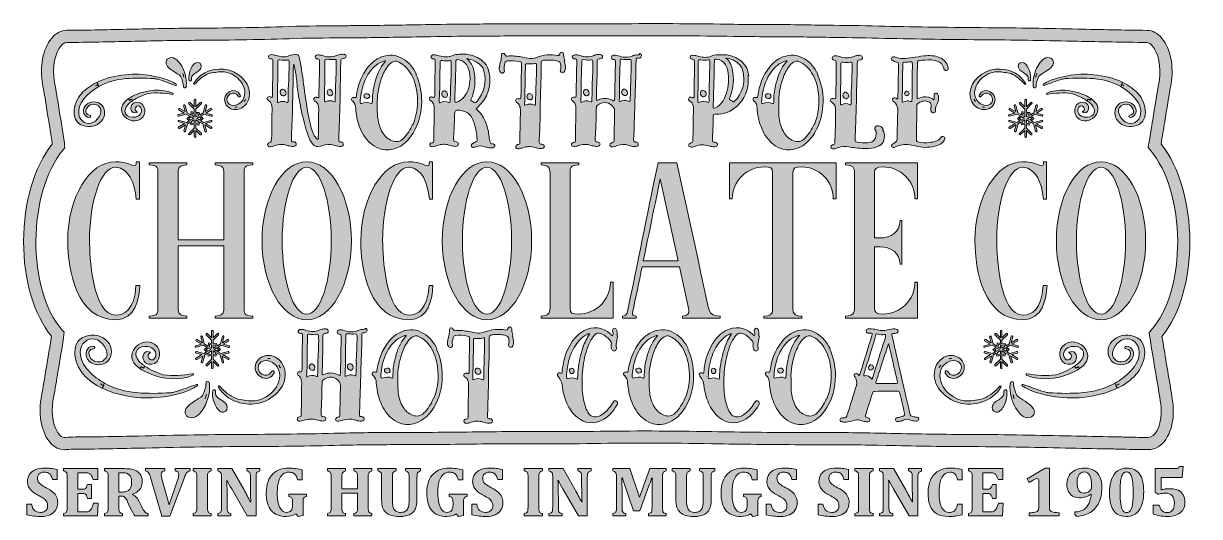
# Model space of a CAD drawing. Header units: inches. Extents: x 82 to 1005, y -733 to -347.
import ezdxf

# ---------------------------------------------------------------- set-up
doc = ezdxf.new("R2010")
doc.units = ezdxf.units.IN
doc.header["$MEASUREMENT"] = 0
doc.layers.add('Layer 1', color=7, linetype='Continuous')

# ---------------------------------------------------------------- blocks, each defined once
blk = doc.blocks.new('block 3')
at = {"layer": 'Layer 1', "true_color": 0x680b10}
h = blk.add_hatch(color=246, dxfattribs=at)
h.dxf.hatch_style = 2
edge = h.paths.add_edge_path()
edge.add_spline(control_points=[(506.7, -376.15), (507.33, -377.94), (507.64, -379.83), (507.54, -381.71), (507.54, -382.55), (507.33, -383.39), (506.91, -384.13), (506.38, -385.07), (505.54, -385.39), (504.7, -385.07), (503.86, -384.76), (503.34, -383.92), (503.65, -382.97), (504.28, -381.4), (503.97, -379.83), (503.76, -378.25), (503.55, -377.1), (502.92, -376.36), (501.76, -376.05), (500.3, -375.63), (498.83, -375.21), (497.25, -375.21), (495.57, -375.21), (493.9, -375.21), (492.22, -375.21), (491.59, -375.21), (490.96, -375.31), (490.43, -375.42), (488.76, -375.84), (488.55, -376.15), (488.55, -377.83), (488.55, -380.04), (488.55, -382.24), (488.55, -384.44), (488.55, -390.95), (488.13, -397.45), (487.92, -403.96), (487.92, -404.48), (487.92, -405.01), (487.92, -405.53), (487.81, -412.98), (487.81, -420.43), (487.5, -427.88), (487.39, -430.92), (487.39, -434.07), (487.08, -437.11), (486.97, -438.06), (487.08, -439), (487.08, -439.94), (487.08, -440.78), (487.5, -441.2), (488.34, -441.2), (488.86, -441.2), (489.39, -441.2), (489.91, -441.41), (490.64, -441.73), (491.06, -442.25), (491.06, -442.99), (491.06, -443.72), (490.64, -444.14), (490.01, -444.46), (489.49, -444.67), (488.86, -444.67), (488.23, -444.67), (486.66, -444.67), (485.19, -444.25), (483.72, -443.83), (480.57, -442.78), (477.42, -442.99), (474.28, -444.04), (473.44, -444.35), (472.49, -444.56), (471.55, -444.77), (471.13, -444.87), (470.6, -444.87), (470.18, -444.77), (469.24, -444.67), (468.72, -444.04), (468.61, -443.3), (468.51, -442.57), (468.93, -441.94), (469.76, -441.62), (469.98, -441.52), (470.18, -441.52), (470.39, -441.52), (471.86, -441.1), (471.86, -441.1), (471.86, -439.42), (471.86, -436.17), (471.86, -432.92), (471.97, -429.66), (472.07, -424.73), (472.18, -419.8), (472.28, -414.87), (472.28, -413.61), (472.18, -412.35), (471.65, -411.09), (471.23, -410.04), (470.71, -409.1), (469.56, -408.47), (468.51, -407.94), (468.3, -407.21), (468.61, -406.48), (468.93, -405.64), (469.66, -405.32), (470.71, -405.53), (470.92, -405.53), (471.13, -405.64), (471.34, -405.74), (472.18, -406.06), (472.49, -405.64), (472.6, -404.9), (472.7, -404.27), (472.7, -403.64), (472.7, -403.01), (472.7, -400.39), (472.81, -397.77), (472.81, -395.14), (472.7, -389.69), (473.12, -384.23), (473.12, -378.78), (473.12, -376.68), (473.12, -376.68), (471.13, -376.36), (468.09, -375.84), (465.04, -375.42), (461.9, -375.95), (460.85, -376.15), (460.32, -376.57), (460.11, -377.52), (459.69, -379.41), (459.06, -381.19), (459.59, -383.18), (459.9, -384.34), (459.27, -385.18), (458.33, -385.39), (457.49, -385.6), (456.55, -385.07), (456.13, -384.02), (455.71, -382.87), (455.5, -381.71), (455.71, -380.56), (455.92, -379.51), (456.13, -378.46), (456.44, -377.41), (456.97, -375.63), (457.39, -373.85), (457.28, -371.96), (457.18, -370.8), (457.59, -370.17), (458.33, -369.96), (459.06, -369.76), (459.8, -370.07), (460.22, -371.12), (460.64, -372.17), (461.27, -372.27), (462.21, -372.06), (463.99, -371.75), (465.78, -371.85), (467.56, -372.06), (471.02, -372.48), (474.49, -372.9), (477.84, -373.74), (480.26, -374.37), (482.67, -373.95), (484.98, -373.11), (490.43, -371.12), (495.89, -370.49), (501.56, -371.64), (502.29, -371.75), (502.81, -371.64), (503.02, -370.8), (503.02, -370.59), (503.13, -370.38), (503.23, -370.17), (503.65, -369.44), (504.18, -369.02), (505.02, -369.23), (505.75, -369.33), (506.07, -369.86), (506.17, -370.59), (506.17, -370.8), (506.17, -371.01), (506.17, -371.22), (506.17, -372.8), (506.59, -374.27), (507.12, -375.73), (507.12, -375.73), (506.7, -376.15), (506.7, -376.15)], knot_values=[0, 0, 0, 0, 1, 1, 1, 2, 2, 2, 3, 3, 3, 4, 4, 4, 5, 5, 5, 6, 6, 6, 7, 7, 7, 8, 8, 8, 9, 9, 9, 10, 10, 10, 11, 11, 11, 12, 12, 12, 13, 13, 13, 14, 14, 14, 15, 15, 15, 16, 16, 16, 17, 17, 17, 18, 18, 18, 19, 19, 19, 20, 20, 20, 21, 21, 21, 22, 22, 22, 23, 23, 23, 24, 24, 24, 25, 25, 25, 26, 26, 26, 27, 27, 27, 28, 28, 28, 29, 29, 29, 30, 30, 30, 31, 31, 31, 32, 32, 32, 33, 33, 33, 34, 34, 34, 35, 35, 35, 36, 36, 36, 37, 37, 37, 38, 38, 38, 39, 39, 39, 40, 40, 40, 41, 41, 41, 42, 42, 42, 43, 43, 43, 44, 44, 44, 45, 45, 45, 46, 46, 46, 47, 47, 47, 48, 48, 48, 49, 49, 49, 50, 50, 50, 51, 51, 51, 52, 52, 52, 53, 53, 53, 54, 54, 54, 55, 55, 55, 56, 56, 56, 57, 57, 57, 58, 58, 58, 59, 59, 59, 60, 60, 60, 61, 61, 61, 62, 62, 62, 63, 63, 63, 63], degree=3, periodic=1)
edge = h.paths.add_edge_path()
edge.add_spline(control_points=[(484.77, -386.12), (484.77, -383.18), (484.77, -380.98), (484.77, -378.78), (484.77, -377.73), (484.77, -377.62), (483.72, -377.83), (481.73, -378.36), (479.73, -378.36), (477.63, -378.25), (476.17, -378.15), (476.17, -378.15), (476.17, -379.72), (476.06, -386.02), (475.96, -392.31), (475.85, -398.61), (475.75, -402.28), (475.75, -405.95), (475.54, -409.62), (475.43, -410.88), (475.64, -410.99), (476.79, -410.46), (478.79, -409.52), (480.78, -409.41), (482.88, -410.46), (484.03, -410.99), (484.14, -410.88), (484.14, -409.52), (484.14, -407.31), (484.14, -405.11), (484.24, -402.91), (484.45, -396.93), (484.66, -390.95), (484.87, -385.7), (484.87, -385.7), (484.77, -386.12), (484.77, -386.12)], knot_values=[0, 0, 0, 0, 1, 1, 1, 2, 2, 2, 3, 3, 3, 4, 4, 4, 5, 5, 5, 6, 6, 6, 7, 7, 7, 8, 8, 8, 9, 9, 9, 10, 10, 10, 11, 11, 11, 12, 12, 12, 12], degree=3, periodic=1)
edge = h.paths.add_edge_path()
edge.add_spline(control_points=[(481.94, -404.27), (481.94, -405.53), (480.99, -406.48), (479.84, -406.48), (478.58, -406.48), (477.32, -405.11), (477.32, -403.75), (477.32, -402.49), (478.26, -401.44), (479.31, -401.44), (480.57, -401.44), (481.94, -402.91), (481.94, -404.27)], knot_values=[0, 0, 0, 0, 1, 1, 1, 2, 2, 2, 3, 3, 3, 4, 4, 4, 4], degree=3, periodic=1)
h = blk.add_hatch(color=246, dxfattribs=at)
h.dxf.hatch_style = 2
edge = h.paths.add_edge_path()
edge.add_spline(control_points=[(334.3, -370.59), (335.04, -371.01), (335.46, -371.64), (335.35, -372.48), (335.25, -373.32), (334.72, -373.74), (333.99, -373.95), (333.78, -374.06), (333.57, -374.06), (333.36, -374.06), (331.37, -374.27), (331.37, -374.37), (331.26, -376.26), (330.95, -381.5), (331.26, -386.75), (330.95, -392), (330.63, -397.45), (330.74, -402.91), (330.63, -408.36), (330.42, -415.18), (330.21, -422), (329.9, -428.82), (329.79, -431.87), (329.69, -434.91), (329.69, -437.95), (329.69, -439.21), (329.79, -439.31), (331.05, -439.52), (331.37, -439.52), (331.68, -439.52), (331.99, -439.63), (332.73, -439.84), (333.15, -440.36), (333.25, -441.1), (333.36, -441.83), (333.04, -442.46), (332.31, -442.78), (331.57, -443.09), (330.74, -443.09), (329.9, -442.99), (328.43, -442.78), (326.96, -442.46), (325.6, -442.04), (322.66, -441.1), (319.72, -441.31), (316.78, -442.25), (316.26, -442.46), (315.73, -442.57), (315.21, -442.78), (312.69, -443.72), (310.7, -442.88), (309.02, -440.99), (308.18, -440.05), (307.44, -439), (306.92, -437.74), (304.61, -432.18), (302.93, -426.41), (301.57, -420.53), (300.1, -414.13), (298.74, -407.63), (297.69, -401.12), (297.06, -396.93), (296.74, -392.63), (296.22, -388.43), (295.8, -385.07), (295.27, -381.71), (294.43, -378.36), (294.02, -379.51), (293.91, -380.67), (293.91, -381.82), (294.12, -390.63), (293.49, -399.45), (293.39, -408.26), (293.39, -412.67), (293.28, -417.07), (293.07, -421.48), (292.86, -426.83), (292.44, -432.18), (292.44, -437.53), (292.44, -439.21), (292.44, -439.21), (294.12, -439.42), (294.43, -439.42), (294.75, -439.42), (295.06, -439.52), (295.69, -439.73), (296.11, -440.26), (296.22, -440.99), (296.32, -441.73), (296.01, -442.25), (295.38, -442.57), (294.64, -442.99), (293.8, -443.09), (292.97, -442.99), (291.6, -442.78), (290.24, -442.57), (288.87, -442.15), (285.73, -441.1), (282.58, -441.31), (279.43, -442.36), (278.7, -442.57), (277.96, -442.78), (277.23, -442.99), (276.49, -443.2), (275.76, -443.3), (275.02, -443.2), (274.29, -442.99), (273.77, -442.46), (273.66, -441.62), (273.66, -440.89), (274.08, -440.26), (274.71, -440.15), (277.02, -439.94), (276.81, -438.37), (276.91, -436.69), (277.23, -429.66), (277.12, -422.53), (277.23, -415.39), (277.23, -413.61), (277.54, -411.83), (276.81, -410.04), (276.28, -408.78), (275.76, -407.63), (274.4, -407), (273.45, -406.48), (273.24, -405.64), (273.56, -404.9), (273.87, -404.06), (274.71, -403.75), (275.76, -404.06), (276.07, -404.17), (276.39, -404.27), (276.7, -404.38), (276.91, -404.48), (277.12, -404.59), (277.33, -404.38), (277.65, -403.96), (277.54, -403.43), (277.54, -402.91), (277.54, -394.31), (277.96, -385.7), (277.86, -377.1), (277.86, -376.68), (277.86, -376.26), (277.86, -375.84), (277.75, -374.58), (277.65, -374.48), (276.39, -374.16), (276.18, -374.16), (275.97, -374.16), (275.76, -374.16), (275.02, -373.95), (274.5, -373.53), (274.4, -372.69), (274.4, -371.96), (274.92, -371.33), (275.86, -371.12), (276.6, -370.91), (277.33, -370.91), (278.07, -371.12), (279.22, -371.33), (280.38, -371.64), (281.53, -371.96), (284.78, -372.9), (287.93, -373.11), (291.08, -371.75), (292.44, -371.12), (293.91, -370.8), (295.38, -370.7), (297.16, -370.59), (297.9, -371.12), (298.42, -372.8), (298.95, -374.48), (299.16, -376.26), (299.47, -377.94), (300.94, -385.07), (301.78, -392.31), (302.83, -399.55), (304.19, -408.78), (305.24, -418.12), (307.65, -427.25), (308.39, -429.98), (309.23, -432.7), (310.8, -435.12), (311.12, -435.54), (311.43, -435.96), (311.75, -436.38), (312.17, -436.8), (312.48, -437.64), (313.21, -437.43), (313.84, -437.22), (313.53, -436.38), (313.53, -435.85), (313.95, -429.56), (313.74, -423.26), (313.84, -416.97), (313.84, -416.13), (313.84, -415.29), (313.95, -414.45), (314.16, -412.77), (313.74, -411.2), (313.11, -409.62), (312.69, -408.78), (312.17, -408.05), (311.22, -407.63), (311.01, -407.53), (310.91, -407.42), (310.8, -407.31), (310.07, -406.79), (309.86, -406.06), (310.17, -405.32), (310.49, -404.59), (311.22, -404.27), (312.06, -404.38), (312.69, -404.48), (313.32, -405.22), (313.84, -404.69), (314.37, -404.17), (314.05, -403.33), (314.05, -402.59), (314.16, -394.2), (314.58, -385.81), (314.47, -377.41), (314.47, -376.89), (314.47, -376.36), (314.47, -375.84), (314.47, -374.9), (314.16, -374.37), (313.21, -374.37), (312.9, -374.37), (312.59, -374.27), (312.27, -374.16), (311.64, -373.95), (311.22, -373.43), (311.22, -372.69), (311.22, -372.06), (311.54, -371.64), (312.06, -371.33), (312.8, -371.01), (313.53, -371.01), (314.26, -371.12), (315.42, -371.33), (316.57, -371.64), (317.73, -371.96), (321.08, -373.01), (324.44, -373.22), (327.69, -371.75), (328.85, -371.22), (330.11, -370.91), (331.37, -370.7), (332.1, -370.59), (332.83, -370.59), (333.57, -371.01), (333.57, -371.01), (334.3, -370.59), (334.3, -370.59)], knot_values=[0, 0, 0, 0, 1, 1, 1, 2, 2, 2, 3, 3, 3, 4, 4, 4, 5, 5, 5, 6, 6, 6, 7, 7, 7, 8, 8, 8, 9, 9, 9, 10, 10, 10, 11, 11, 11, 12, 12, 12, 13, 13, 13, 14, 14, 14, 15, 15, 15, 16, 16, 16, 17, 17, 17, 18, 18, 18, 19, 19, 19, 20, 20, 20, 21, 21, 21, 22, 22, 22, 23, 23, 23, 24, 24, 24, 25, 25, 25, 26, 26, 26, 27, 27, 27, 28, 28, 28, 29, 29, 29, 30, 30, 30, 31, 31, 31, 32, 32, 32, 33, 33, 33, 34, 34, 34, 35, 35, 35, 36, 36, 36, 37, 37, 37, 38, 38, 38, 39, 39, 39, 40, 40, 40, 41, 41, 41, 42, 42, 42, 43, 43, 43, 44, 44, 44, 45, 45, 45, 46, 46, 46, 47, 47, 47, 48, 48, 48, 49, 49, 49, 50, 50, 50, 51, 51, 51, 52, 52, 52, 53, 53, 53, 54, 54, 54, 55, 55, 55, 56, 56, 56, 57, 57, 57, 58, 58, 58, 59, 59, 59, 60, 60, 60, 61, 61, 61, 62, 62, 62, 63, 63, 63, 64, 64, 64, 65, 65, 65, 66, 66, 66, 67, 67, 67, 68, 68, 68, 69, 69, 69, 70, 70, 70, 71, 71, 71, 72, 72, 72, 73, 73, 73, 74, 74, 74, 75, 75, 75, 76, 76, 76, 77, 77, 77, 78, 78, 78, 79, 79, 79, 80, 80, 80, 81, 81, 81, 82, 82, 82, 83, 83, 83, 84, 84, 84, 85, 85, 85, 85], degree=3, periodic=1)
edge = h.paths.add_edge_path()
edge.add_spline(control_points=[(290.24, -393.57), (290.45, -387.8), (290.66, -382.03), (290.66, -376.26), (290.66, -375.11), (290.55, -375), (289.4, -375.21), (287.3, -375.63), (285.31, -375.31), (283.31, -375.11), (283.1, -375.11), (282.89, -375.11), (282.68, -375.11), (282.05, -375), (281.74, -375.31), (281.74, -375.95), (281.74, -376.26), (281.74, -376.57), (281.74, -376.89), (281.74, -385.07), (281.74, -393.26), (281.42, -400.81), (281.42, -403.43), (281.42, -405.53), (281.42, -407.63), (281.42, -408.57), (281.63, -408.78), (282.37, -408.47), (284.57, -407.42), (286.78, -407.31), (288.98, -408.47), (289.5, -408.78), (289.82, -408.57), (289.82, -407.94), (289.82, -407.42), (289.82, -406.9), (289.82, -406.37), (289.92, -402.28), (289.92, -398.19), (290.13, -394.1), (290.13, -394.1), (290.24, -393.57), (290.24, -393.57)], knot_values=[0, 0, 0, 0, 1, 1, 1, 2, 2, 2, 3, 3, 3, 4, 4, 4, 5, 5, 5, 6, 6, 6, 7, 7, 7, 8, 8, 8, 9, 9, 9, 10, 10, 10, 11, 11, 11, 12, 12, 12, 13, 13, 13, 14, 14, 14, 14], degree=3, periodic=1)
edge = h.paths.add_edge_path()
edge.add_spline(control_points=[(286.15, -398.29), (287.19, -398.5), (288.24, -399.97), (288.24, -401.12), (288.24, -401.96), (287.82, -402.59), (287.19, -403.01), (286.46, -403.43), (285.73, -403.33), (284.99, -402.91), (283.84, -402.17), (283.31, -400.81), (283.73, -399.55), (284.05, -398.61), (284.99, -397.98), (285.83, -398.19), (285.83, -398.19), (286.15, -398.29), (286.15, -398.29)], knot_values=[0, 0, 0, 0, 1, 1, 1, 2, 2, 2, 3, 3, 3, 4, 4, 4, 5, 5, 5, 6, 6, 6, 6], degree=3, periodic=1)
edge = h.paths.add_edge_path()
edge.add_spline(control_points=[(327.27, -393.05), (327.48, -387.28), (327.69, -381.5), (327.69, -375.73), (327.69, -374.58), (327.59, -374.48), (326.43, -374.69), (324.34, -375.11), (322.34, -374.79), (320.35, -374.58), (320.14, -374.58), (319.93, -374.58), (319.72, -374.58), (319.09, -374.48), (318.77, -374.79), (318.77, -375.42), (318.77, -375.73), (318.77, -376.05), (318.77, -376.36), (318.77, -384.55), (318.77, -392.73), (318.46, -400.29), (318.46, -402.91), (318.46, -405.01), (318.46, -407.1), (318.46, -408.05), (318.67, -408.26), (319.4, -407.94), (321.61, -406.9), (323.81, -406.79), (326.01, -407.94), (326.54, -408.26), (326.85, -408.05), (326.85, -407.42), (326.85, -406.9), (326.85, -406.37), (326.85, -405.85), (326.96, -401.75), (326.96, -397.66), (327.17, -393.57), (327.17, -393.57), (327.27, -393.05), (327.27, -393.05)], knot_values=[0, 0, 0, 0, 1, 1, 1, 2, 2, 2, 3, 3, 3, 4, 4, 4, 5, 5, 5, 6, 6, 6, 7, 7, 7, 8, 8, 8, 9, 9, 9, 10, 10, 10, 11, 11, 11, 12, 12, 12, 13, 13, 13, 14, 14, 14, 14], degree=3, periodic=1)
edge = h.paths.add_edge_path()
edge.add_spline(control_points=[(324.97, -401.12), (324.97, -401.96), (324.55, -402.59), (323.81, -403.01), (323.08, -403.43), (322.34, -403.22), (321.71, -402.8), (320.56, -402.07), (320.14, -400.71), (320.66, -399.45), (320.98, -398.61), (321.82, -398.08), (322.66, -398.19), (323.81, -398.4), (324.97, -399.87), (324.97, -401.12)], knot_values=[0, 0, 0, 0, 1, 1, 1, 2, 2, 2, 3, 3, 3, 4, 4, 4, 5, 5, 5, 5], degree=3, periodic=1)
h = blk.add_hatch(color=246, dxfattribs=at)
h.dxf.hatch_style = 2
edge = h.paths.add_edge_path()
edge.add_spline(control_points=[(390.23, -386.65), (393.38, -393.15), (394.74, -400.08), (394.74, -407.84), (394.64, -416.23), (392.75, -424.73), (388.03, -432.49), (385.51, -436.59), (382.36, -440.05), (378.27, -442.67), (370.61, -447.5), (361.27, -446.66), (354.56, -440.57), (350.47, -436.8), (347.63, -432.18), (345.74, -426.94), (344.07, -422.42), (343.23, -417.81), (342.91, -413.08), (342.81, -410.88), (342.28, -408.78), (340.39, -407.31), (339.76, -406.79), (339.45, -406.16), (339.87, -405.32), (340.18, -404.59), (340.81, -404.38), (341.97, -404.59), (343.23, -404.8), (343.23, -404.8), (343.44, -403.43), (344.59, -395.14), (347.32, -387.49), (352.56, -380.88), (355.4, -377.31), (358.86, -374.48), (363.16, -372.8), (369.04, -370.49), (374.7, -371.01), (380.05, -374.27), (384.88, -377.1), (388.13, -381.3), (390.54, -386.23), (390.54, -386.23), (390.23, -386.65), (390.23, -386.65)], knot_values=[0, 0, 0, 0, 1, 1, 1, 2, 2, 2, 3, 3, 3, 4, 4, 4, 5, 5, 5, 6, 6, 6, 7, 7, 7, 8, 8, 8, 9, 9, 9, 10, 10, 10, 11, 11, 11, 12, 12, 12, 13, 13, 13, 14, 14, 14, 15, 15, 15, 15], degree=3, periodic=1)
edge = h.paths.add_edge_path()
edge.add_spline(control_points=[(356.03, -407.73), (355.92, -403.54), (356.45, -399.34), (357.39, -395.25), (358.75, -389.37), (360.64, -383.71), (364.21, -378.78), (364.84, -377.83), (365.68, -376.99), (366.41, -376.15), (366.31, -376.05), (366.2, -375.95), (366.1, -375.84), (365.89, -375.84), (365.68, -375.84), (365.47, -375.95), (360.43, -377.41), (356.76, -380.67), (353.82, -384.76), (350.26, -389.79), (348.26, -395.46), (347.21, -401.44), (346.79, -403.75), (346.48, -406.06), (346.48, -408.36), (346.48, -408.99), (346.58, -409.62), (347.53, -409.31), (350.05, -408.36), (352.56, -408.15), (355.08, -409.31), (355.61, -409.52), (355.92, -409.31), (355.92, -408.78), (355.92, -408.47), (355.92, -408.15), (355.92, -407.84), (355.92, -407.84), (356.03, -407.73), (356.03, -407.73)], knot_values=[0, 0, 0, 0, 1, 1, 1, 2, 2, 2, 3, 3, 3, 4, 4, 4, 5, 5, 5, 6, 6, 6, 7, 7, 7, 8, 8, 8, 9, 9, 9, 10, 10, 10, 11, 11, 11, 12, 12, 12, 13, 13, 13, 13], degree=3, periodic=1)
edge = h.paths.add_edge_path()
edge.add_spline(control_points=[(351.41, -401.44), (352.56, -401.44), (353.82, -402.49), (353.93, -403.54), (353.93, -404.48), (352.88, -405.43), (351.73, -405.43), (350.47, -405.43), (349.31, -404.38), (349.31, -403.22), (349.31, -402.28), (350.15, -401.65), (351.41, -401.65), (351.41, -401.65), (351.41, -401.44), (351.41, -401.44)], knot_values=[0, 0, 0, 0, 1, 1, 1, 2, 2, 2, 3, 3, 3, 4, 4, 4, 5, 5, 5, 5], degree=3, periodic=1)
edge = h.paths.add_edge_path()
edge.add_spline(control_points=[(387.92, -425.68), (391.28, -417.49), (392.22, -408.99), (390.96, -400.29), (390.23, -394.93), (388.66, -389.79), (385.72, -385.18), (383.2, -381.3), (380.05, -378.15), (375.65, -376.36), (374.7, -376.05), (373.86, -376.05), (372.92, -376.36), (371.03, -376.99), (369.67, -378.15), (368.51, -379.62), (366.1, -382.55), (364.52, -385.91), (363.27, -389.48), (360.75, -396.4), (359.59, -403.64), (359.91, -409.62), (359.91, -414.34), (359.8, -417.6), (360.22, -420.85), (360.75, -424.84), (361.9, -428.61), (364, -432.08), (365.78, -435.01), (368.2, -437.32), (371.45, -438.48), (374.7, -439.63), (377.74, -439.42), (380.37, -436.69), (383.51, -433.44), (385.93, -429.77), (387.61, -425.57), (387.61, -425.57), (387.92, -425.68), (387.92, -425.68)], knot_values=[0, 0, 0, 0, 1, 1, 1, 2, 2, 2, 3, 3, 3, 4, 4, 4, 5, 5, 5, 6, 6, 6, 7, 7, 7, 8, 8, 8, 9, 9, 9, 10, 10, 10, 11, 11, 11, 12, 12, 12, 13, 13, 13, 13], degree=3, periodic=1)
h = blk.add_hatch(color=246, dxfattribs=at)
h.dxf.hatch_style = 2
edge = h.paths.add_edge_path()
edge.add_spline(control_points=[(452.24, -441.73), (452.45, -442.57), (452.03, -443.2), (451.3, -443.62), (450.25, -444.25), (449.09, -444.25), (447.94, -444.04), (446.78, -443.83), (445.53, -443.62), (444.37, -443.2), (441.96, -442.25), (439.54, -442.46), (437.13, -443.3), (436.61, -443.51), (436.08, -443.72), (435.56, -443.83), (434.61, -443.93), (433.88, -443.41), (433.67, -442.57), (433.46, -441.73), (433.88, -441.2), (434.61, -440.78), (435.56, -440.26), (436.5, -439.73), (437.45, -439.21), (438.18, -438.79), (438.5, -438.27), (438.39, -437.43), (437.76, -433.33), (437.34, -429.24), (436.08, -425.36), (435.56, -423.79), (435.03, -422.21), (434.3, -420.74), (431.89, -415.92), (427.06, -414.45), (422.23, -414.66), (421.39, -414.66), (420.87, -415.18), (420.76, -416.02), (420.66, -417.07), (420.45, -418.12), (420.45, -419.17), (420.45, -424.63), (420.14, -430.08), (419.82, -435.54), (419.82, -435.96), (419.82, -436.38), (419.82, -436.8), (419.82, -439), (419.82, -439), (422.02, -439.42), (422.97, -439.63), (423.6, -440.26), (423.6, -441.1), (423.6, -441.94), (423.07, -442.46), (422.34, -442.78), (421.71, -442.99), (421.08, -442.99), (420.45, -442.88), (418.98, -442.67), (417.51, -442.46), (416.15, -441.94), (413, -440.89), (409.96, -441.2), (406.92, -442.25), (406.08, -442.57), (405.24, -442.88), (404.4, -443.09), (403.66, -443.3), (402.93, -443.3), (402.19, -443.09), (401.56, -442.88), (401.15, -442.46), (401.04, -441.83), (400.93, -441.31), (401.25, -440.89), (401.67, -440.57), (402.09, -440.26), (402.61, -440.15), (403.14, -440.05), (403.98, -439.94), (404.29, -439.42), (404.29, -438.58), (404.29, -436.9), (404.29, -435.22), (404.29, -433.54), (404.4, -426.83), (404.5, -420.11), (404.61, -413.4), (404.61, -412.14), (404.5, -410.88), (403.98, -409.62), (403.45, -408.57), (402.93, -407.63), (401.77, -407), (400.73, -406.48), (400.52, -405.64), (400.93, -404.9), (401.35, -404.17), (402.09, -403.96), (403.24, -404.27), (403.45, -404.38), (403.66, -404.48), (403.87, -404.59), (404.4, -404.8), (404.71, -404.59), (404.82, -404.06), (404.92, -403.33), (405.03, -402.59), (405.03, -401.86), (405.03, -397.98), (405.13, -394.1), (405.13, -390.21), (405.13, -386.54), (405.45, -382.97), (405.45, -379.3), (405.45, -378.15), (405.45, -376.99), (405.45, -375.84), (405.45, -375), (405.13, -374.48), (404.19, -374.37), (402.61, -374.16), (402.09, -373.64), (402.09, -372.8), (402.09, -371.75), (403.03, -371.12), (404.61, -371.12), (405.87, -371.12), (407.13, -371.43), (408.38, -371.85), (411.95, -373.01), (415.52, -373.22), (419.09, -371.64), (420.66, -370.91), (422.44, -370.7), (424.23, -370.7), (426.85, -370.7), (429.47, -370.38), (432.1, -371.01), (436.71, -372.06), (440.8, -373.95), (444.06, -377.52), (445.84, -379.41), (446.99, -381.61), (447.52, -384.13), (449.83, -395.36), (446.89, -404.9), (438.29, -412.67), (437.34, -413.51), (437.34, -413.51), (438.29, -414.34), (441.64, -417.28), (443.95, -420.95), (445.42, -425.15), (446.57, -428.51), (447.31, -431.97), (447.62, -435.54), (447.73, -437.01), (448.15, -438.37), (448.57, -439.73), (448.78, -440.57), (449.2, -441.1), (450.14, -440.99), (450.35, -440.99), (450.56, -440.99), (450.77, -440.99), (451.51, -441.1), (452.03, -441.52), (452.24, -442.25), (452.24, -442.25), (452.24, -441.73), (452.24, -441.73)], knot_values=[0, 0, 0, 0, 1, 1, 1, 2, 2, 2, 3, 3, 3, 4, 4, 4, 5, 5, 5, 6, 6, 6, 7, 7, 7, 8, 8, 8, 9, 9, 9, 10, 10, 10, 11, 11, 11, 12, 12, 12, 13, 13, 13, 14, 14, 14, 15, 15, 15, 16, 16, 16, 17, 17, 17, 18, 18, 18, 19, 19, 19, 20, 20, 20, 21, 21, 21, 22, 22, 22, 23, 23, 23, 24, 24, 24, 25, 25, 25, 26, 26, 26, 27, 27, 27, 28, 28, 28, 29, 29, 29, 30, 30, 30, 31, 31, 31, 32, 32, 32, 33, 33, 33, 34, 34, 34, 35, 35, 35, 36, 36, 36, 37, 37, 37, 38, 38, 38, 39, 39, 39, 40, 40, 40, 41, 41, 41, 42, 42, 42, 43, 43, 43, 44, 44, 44, 45, 45, 45, 46, 46, 46, 47, 47, 47, 48, 48, 48, 49, 49, 49, 50, 50, 50, 51, 51, 51, 52, 52, 52, 53, 53, 53, 54, 54, 54, 55, 55, 55, 56, 56, 56, 57, 57, 57, 58, 58, 58, 58], degree=3, periodic=1)
edge = h.paths.add_edge_path()
edge.add_spline(control_points=[(417.93, -377.1), (417.93, -375.84), (417.72, -375.52), (416.57, -375.73), (414.68, -376.15), (412.79, -375.73), (410.9, -375.63), (409.22, -375.52), (409.22, -375.52), (409.22, -377.2), (409.12, -383.18), (409.01, -389.16), (408.91, -395.14), (408.8, -398.82), (408.91, -402.49), (408.59, -406.16), (408.49, -407), (408.49, -407.84), (408.7, -408.78), (408.91, -408.78), (409.01, -408.78), (409.12, -408.78), (411.43, -407.63), (413.74, -407.31), (416.15, -408.57), (416.88, -408.89), (417.09, -408.68), (417.09, -407.63), (417.2, -405.43), (417.2, -403.22), (417.3, -401.02), (417.51, -394.2), (417.93, -387.38), (417.83, -380.56), (417.83, -379.41), (417.93, -378.25), (417.93, -377.1)], knot_values=[0, 0, 0, 0, 1, 1, 1, 2, 2, 2, 3, 3, 3, 4, 4, 4, 5, 5, 5, 6, 6, 6, 7, 7, 7, 8, 8, 8, 9, 9, 9, 10, 10, 10, 11, 11, 11, 12, 12, 12, 12], degree=3, periodic=1)
edge = h.paths.add_edge_path()
edge.add_spline(control_points=[(411.43, -399.66), (412.37, -399.03), (413.42, -399.34), (414.36, -400.5), (414.78, -401.02), (414.99, -401.65), (414.99, -402.38), (414.99, -403.22), (414.68, -403.96), (413.84, -404.38), (413.11, -404.8), (412.37, -404.59), (411.74, -404.06), (411.43, -403.85), (411.11, -403.54), (410.9, -403.22), (410.17, -402.07), (410.48, -400.5), (411.53, -399.76), (411.53, -399.76), (411.43, -399.66), (411.43, -399.66)], knot_values=[0, 0, 0, 0, 1, 1, 1, 2, 2, 2, 3, 3, 3, 4, 4, 4, 5, 5, 5, 6, 6, 6, 7, 7, 7, 7], degree=3, periodic=1)
edge = h.paths.add_edge_path()
edge.add_spline(control_points=[(427.37, -405.11), (431.05, -400.71), (432.73, -395.46), (432.73, -389.69), (432.62, -386.65), (432.2, -383.71), (431.05, -380.88), (429.79, -377.73), (427.37, -375.95), (424.23, -375.11), (421.92, -374.48), (421.5, -374.79), (421.5, -377.1), (421.5, -385.49), (421.29, -393.88), (420.87, -402.28), (420.76, -403.96), (420.76, -405.64), (420.76, -407.31), (420.76, -408.36), (420.97, -408.57), (422.02, -408.26), (424.12, -407.63), (426.01, -406.58), (427.37, -404.9), (427.37, -404.9), (427.37, -405.11), (427.37, -405.11)], knot_values=[0, 0, 0, 0, 1, 1, 1, 2, 2, 2, 3, 3, 3, 4, 4, 4, 5, 5, 5, 6, 6, 6, 7, 7, 7, 8, 8, 8, 9, 9, 9, 9], degree=3, periodic=1)
edge = h.paths.add_edge_path()
edge.add_spline(control_points=[(435.87, -408.57), (436.4, -408.99), (436.82, -408.89), (437.24, -408.47), (437.55, -408.15), (437.87, -407.84), (438.18, -407.53), (443.95, -400.6), (445.84, -392.73), (443.64, -383.92), (443.22, -382.14), (442.27, -380.67), (440.91, -379.3), (438.08, -376.36), (434.4, -375), (430.21, -374.06), (433.56, -377.31), (434.82, -379.3), (435.66, -383.39), (436.61, -387.91), (436.92, -392.42), (436.19, -397.03), (435.66, -399.97), (434.93, -402.8), (433.67, -405.53), (433.14, -406.79), (433.14, -406.79), (434.3, -407.42), (434.93, -407.73), (435.45, -408.05), (435.87, -408.47), (435.87, -408.47), (435.87, -408.57), (435.87, -408.57)], knot_values=[0, 0, 0, 0, 1, 1, 1, 2, 2, 2, 3, 3, 3, 4, 4, 4, 5, 5, 5, 6, 6, 6, 7, 7, 7, 8, 8, 8, 9, 9, 9, 10, 10, 10, 11, 11, 11, 11], degree=3, periodic=1)
h = blk.add_hatch(color=246, dxfattribs=at)
h.dxf.hatch_style = 2
edge = h.paths.add_edge_path()
edge.add_spline(control_points=[(565.77, -370.07), (566.82, -370.38), (567.34, -371.12), (567.24, -371.96), (567.13, -372.8), (566.5, -373.43), (565.56, -373.64), (565.24, -373.74), (564.93, -373.74), (564.61, -373.74), (563.25, -373.85), (563.04, -374.06), (563.04, -375.52), (563.04, -377.1), (562.94, -378.67), (562.94, -380.25), (563.04, -386.44), (562.62, -392.63), (562.41, -398.82), (562.2, -403.85), (562.2, -408.89), (561.99, -413.92), (561.78, -420.43), (561.57, -426.94), (561.36, -433.44), (561.26, -434.91), (561.05, -436.38), (561.15, -437.85), (561.26, -439.11), (561.36, -439.31), (562.52, -439.52), (562.83, -439.52), (563.15, -439.52), (563.46, -439.63), (564.19, -439.84), (564.72, -440.36), (564.82, -441.2), (564.93, -442.04), (564.51, -442.57), (563.88, -442.88), (563.15, -443.2), (562.41, -443.2), (561.68, -443.09), (560.21, -442.88), (558.74, -442.67), (557.37, -442.15), (554.33, -441.1), (551.29, -441.41), (548.25, -442.36), (547.51, -442.57), (546.78, -442.78), (546.04, -442.99), (545.31, -443.2), (544.58, -443.3), (543.84, -443.2), (543.11, -443.09), (542.58, -442.67), (542.48, -441.94), (542.37, -441.2), (542.79, -440.68), (543.42, -440.36), (543.63, -440.26), (543.94, -440.15), (544.26, -440.05), (545.83, -439.52), (545.83, -439.52), (545.83, -437.85), (545.83, -436.9), (545.83, -435.96), (545.83, -435.01), (545.94, -428.61), (546.04, -422.21), (546.25, -415.81), (546.25, -414.24), (546.04, -412.88), (544.89, -411.62), (543.53, -410.15), (541.95, -408.99), (539.85, -408.68), (536.91, -408.15), (534.61, -409.31), (532.4, -410.99), (531.88, -411.41), (531.88, -411.93), (531.88, -412.46), (531.77, -414.76), (531.67, -417.07), (531.67, -419.38), (531.67, -424.84), (531.35, -430.29), (531.04, -435.75), (531.04, -436.17), (531.04, -436.59), (531.04, -437.01), (531.04, -439.21), (531.04, -439.21), (533.24, -439.63), (534.19, -439.84), (534.82, -440.36), (534.82, -441.2), (534.82, -442.04), (534.29, -442.57), (533.56, -442.88), (532.93, -443.09), (532.3, -443.09), (531.67, -442.99), (530.31, -442.78), (528.94, -442.57), (527.58, -442.15), (524.22, -440.99), (520.97, -441.31), (517.72, -442.36), (517.09, -442.57), (516.46, -442.78), (515.83, -442.99), (515.09, -443.2), (514.36, -443.3), (513.62, -443.09), (512.89, -442.88), (512.47, -442.46), (512.36, -441.73), (512.26, -441.1), (512.57, -440.57), (513.1, -440.26), (513.41, -440.05), (513.73, -439.94), (514.04, -439.84), (515.51, -439.42), (515.51, -439.42), (515.51, -437.85), (515.51, -436.59), (515.51, -435.33), (515.51, -434.07), (515.62, -427.14), (515.72, -420.22), (515.83, -413.29), (515.83, -412.04), (515.72, -410.88), (515.2, -409.73), (514.78, -408.78), (514.36, -407.94), (513.41, -407.42), (512.57, -407), (512.16, -406.37), (512.47, -405.43), (512.68, -404.59), (513.41, -404.27), (514.67, -404.38), (515.83, -404.48), (515.93, -404.48), (516.04, -403.33), (516.14, -402.7), (516.14, -402.07), (516.14, -401.44), (516.14, -396.61), (516.14, -391.79), (516.25, -386.96), (516.25, -383.5), (516.56, -380.04), (516.46, -376.57), (516.46, -376.15), (516.46, -375.73), (516.46, -375.31), (516.46, -374.79), (516.14, -374.48), (515.62, -374.37), (515.41, -374.37), (515.2, -374.37), (514.99, -374.37), (513.62, -374.16), (512.99, -373.64), (512.99, -372.8), (512.99, -371.85), (513.83, -371.22), (515.09, -371.12), (516.46, -371.01), (517.82, -371.33), (519.08, -371.75), (522.75, -373.01), (526.42, -373.22), (530.1, -371.54), (531.15, -371.01), (532.3, -370.91), (533.45, -370.8), (533.98, -370.7), (534.5, -370.7), (535.03, -370.8), (536.08, -371.01), (536.71, -371.75), (536.71, -372.59), (536.71, -373.53), (535.97, -374.16), (534.82, -374.37), (534.61, -374.37), (534.4, -374.37), (534.19, -374.37), (532.72, -374.48), (532.51, -374.69), (532.51, -376.15), (532.51, -377.83), (532.4, -379.51), (532.4, -381.19), (532.61, -387.38), (532.09, -393.47), (532.09, -399.66), (532.09, -401.54), (531.77, -403.43), (531.88, -405.32), (531.88, -405.74), (531.67, -406.27), (532.09, -406.69), (532.51, -406.9), (532.82, -406.69), (533.14, -406.58), (536.91, -404.69), (540.69, -405.01), (544.47, -406.79), (544.78, -406.9), (544.99, -407), (545.2, -407.1), (545.83, -407.42), (546.15, -407.21), (546.15, -406.58), (546.25, -405.11), (546.36, -403.64), (546.36, -402.17), (546.46, -398.29), (546.46, -394.41), (546.57, -390.53), (546.67, -386.12), (546.78, -381.71), (546.88, -377.31), (546.88, -376.89), (546.88, -376.47), (546.88, -376.05), (546.88, -375.42), (546.57, -375), (545.83, -374.9), (545.52, -374.9), (545.2, -374.9), (544.89, -374.79), (544.15, -374.58), (543.63, -374.06), (543.63, -373.22), (543.63, -372.38), (544.05, -371.85), (544.78, -371.64), (545.73, -371.33), (546.67, -371.43), (547.62, -371.54), (549.4, -371.85), (551.08, -372.69), (552.86, -372.9), (555.28, -373.22), (557.58, -373.11), (559.89, -372.06), (561.05, -371.54), (562.31, -371.33), (563.56, -371.12), (564.3, -371.01), (565.03, -371.01), (565.77, -371.22), (565.77, -371.22), (565.77, -370.07), (565.77, -370.07)], knot_values=[0, 0, 0, 0, 1, 1, 1, 2, 2, 2, 3, 3, 3, 4, 4, 4, 5, 5, 5, 6, 6, 6, 7, 7, 7, 8, 8, 8, 9, 9, 9, 10, 10, 10, 11, 11, 11, 12, 12, 12, 13, 13, 13, 14, 14, 14, 15, 15, 15, 16, 16, 16, 17, 17, 17, 18, 18, 18, 19, 19, 19, 20, 20, 20, 21, 21, 21, 22, 22, 22, 23, 23, 23, 24, 24, 24, 25, 25, 25, 26, 26, 26, 27, 27, 27, 28, 28, 28, 29, 29, 29, 30, 30, 30, 31, 31, 31, 32, 32, 32, 33, 33, 33, 34, 34, 34, 35, 35, 35, 36, 36, 36, 37, 37, 37, 38, 38, 38, 39, 39, 39, 40, 40, 40, 41, 41, 41, 42, 42, 42, 43, 43, 43, 44, 44, 44, 45, 45, 45, 46, 46, 46, 47, 47, 47, 48, 48, 48, 49, 49, 49, 50, 50, 50, 51, 51, 51, 52, 52, 52, 53, 53, 53, 54, 54, 54, 55, 55, 55, 56, 56, 56, 57, 57, 57, 58, 58, 58, 59, 59, 59, 60, 60, 60, 61, 61, 61, 62, 62, 62, 63, 63, 63, 64, 64, 64, 65, 65, 65, 66, 66, 66, 67, 67, 67, 68, 68, 68, 69, 69, 69, 70, 70, 70, 71, 71, 71, 72, 72, 72, 73, 73, 73, 74, 74, 74, 75, 75, 75, 76, 76, 76, 77, 77, 77, 78, 78, 78, 79, 79, 79, 80, 80, 80, 81, 81, 81, 82, 82, 82, 83, 83, 83, 84, 84, 84, 85, 85, 85, 86, 86, 86, 87, 87, 87, 88, 88, 88, 88], degree=3, periodic=1)
edge = h.paths.add_edge_path()
edge.add_spline(control_points=[(528.52, -397.98), (528.73, -391.16), (529.26, -384.34), (529.15, -377.52), (529.15, -377.1), (529.15, -376.68), (529.15, -376.26), (529.15, -375.42), (528.73, -374.9), (527.89, -375.11), (525.79, -375.52), (523.8, -375.11), (521.81, -374.9), (520.55, -374.79), (520.44, -374.79), (520.44, -376.15), (520.44, -379.72), (520.23, -383.29), (520.13, -386.86), (519.92, -393.15), (520.23, -399.45), (519.81, -405.74), (519.71, -406.58), (519.6, -407.42), (519.92, -408.47), (522.33, -407.21), (524.64, -406.69), (527.05, -407.84), (528.21, -408.36), (528.31, -408.26), (528.31, -406.9), (528.42, -404.06), (528.52, -401.23), (528.63, -398.4), (528.63, -398.4), (528.52, -397.98), (528.52, -397.98)], knot_values=[0, 0, 0, 0, 1, 1, 1, 2, 2, 2, 3, 3, 3, 4, 4, 4, 5, 5, 5, 6, 6, 6, 7, 7, 7, 8, 8, 8, 9, 9, 9, 10, 10, 10, 11, 11, 11, 12, 12, 12, 12], degree=3, periodic=1)
edge = h.paths.add_edge_path()
edge.add_spline(control_points=[(522.54, -398.61), (523.49, -397.87), (524.54, -398.08), (525.58, -399.34), (526, -399.87), (526.21, -400.5), (526.21, -401.23), (526.21, -401.96), (525.9, -402.59), (525.16, -403.01), (524.43, -403.43), (523.7, -403.33), (523.07, -402.91), (522.75, -402.7), (522.44, -402.38), (522.23, -402.07), (521.39, -400.91), (521.6, -399.45), (522.65, -398.61), (522.65, -398.61), (522.54, -398.61), (522.54, -398.61)], knot_values=[0, 0, 0, 0, 1, 1, 1, 2, 2, 2, 3, 3, 3, 4, 4, 4, 5, 5, 5, 6, 6, 6, 7, 7, 7, 7], degree=3, periodic=1)
edge = h.paths.add_edge_path()
edge.add_spline(control_points=[(558.63, -397.56), (558.84, -390.74), (559.37, -383.92), (559.26, -377.1), (559.26, -376.68), (559.26, -376.26), (559.26, -375.84), (559.26, -375), (558.84, -374.48), (558, -374.69), (555.91, -375.11), (553.91, -374.69), (551.92, -374.48), (550.66, -374.37), (550.56, -374.37), (550.56, -375.73), (550.56, -379.3), (550.34, -382.87), (550.24, -386.44), (550.03, -392.73), (550.34, -399.03), (549.93, -405.32), (549.82, -406.16), (549.72, -407), (550.03, -408.05), (552.44, -406.79), (554.75, -406.27), (557.16, -407.42), (558.32, -407.94), (558.42, -407.84), (558.42, -406.48), (558.53, -403.64), (558.63, -400.81), (558.74, -397.98), (558.74, -397.98), (558.63, -397.56), (558.63, -397.56)], knot_values=[0, 0, 0, 0, 1, 1, 1, 2, 2, 2, 3, 3, 3, 4, 4, 4, 5, 5, 5, 6, 6, 6, 7, 7, 7, 8, 8, 8, 9, 9, 9, 10, 10, 10, 11, 11, 11, 12, 12, 12, 12], degree=3, periodic=1)
edge = h.paths.add_edge_path()
edge.add_spline(control_points=[(555.49, -399.03), (556.43, -399.97), (556.64, -401.23), (556.01, -402.17), (555.49, -403.01), (554.54, -403.33), (553.7, -403.01), (552.55, -402.7), (551.71, -401.54), (551.71, -400.39), (551.71, -399.45), (552.34, -398.5), (553.18, -398.19), (554.12, -397.77), (554.75, -398.29), (555.38, -398.82), (555.38, -398.82), (555.49, -399.03), (555.49, -399.03)], knot_values=[0, 0, 0, 0, 1, 1, 1, 2, 2, 2, 3, 3, 3, 4, 4, 4, 5, 5, 5, 6, 6, 6, 6], degree=3, periodic=1)
h = blk.add_hatch(color=246, dxfattribs=at)
h.dxf.hatch_style = 2
edge = h.paths.add_edge_path()
edge.add_spline(control_points=[(650.97, -386.96), (652.02, -395.56), (649.6, -403.12), (644.04, -409.62), (639.85, -414.45), (634.39, -417.07), (627.99, -417.6), (627.05, -417.7), (626, -417.7), (625.05, -417.7), (623.79, -417.81), (623.69, -417.91), (623.69, -419.17), (623.69, -420.64), (623.58, -422.11), (623.58, -423.58), (623.58, -428.4), (623.06, -433.23), (623.16, -438.06), (623.16, -439.52), (623.16, -439.52), (624.74, -439.73), (625.05, -439.73), (625.37, -439.73), (625.68, -439.84), (626.42, -440.05), (626.84, -440.57), (626.94, -441.31), (627.05, -442.04), (626.63, -442.67), (625.89, -442.99), (625.16, -443.3), (624.42, -443.41), (623.69, -443.3), (622.43, -443.09), (621.17, -442.99), (620.02, -442.57), (616.55, -441.31), (613.09, -441.52), (609.63, -442.78), (608.58, -443.2), (607.53, -443.51), (606.38, -443.51), (605.22, -443.51), (604.49, -442.99), (604.38, -442.15), (604.28, -441.31), (604.8, -440.68), (605.96, -440.26), (607.53, -439.73), (607.53, -439.73), (607.64, -438.16), (607.95, -431.03), (607.95, -423.89), (608.06, -416.76), (608.06, -415.92), (608.06, -415.08), (608.16, -414.24), (608.27, -413.19), (608.16, -412.14), (607.85, -411.09), (607.32, -409.52), (606.8, -408.05), (605.12, -407.21), (604.38, -406.9), (604.07, -406.16), (604.38, -405.32), (604.7, -404.48), (605.43, -404.17), (606.38, -404.38), (606.69, -404.48), (607.01, -404.59), (607.32, -404.69), (607.64, -404.8), (607.95, -404.9), (608.27, -404.8), (608.69, -404.38), (608.58, -403.85), (608.58, -403.33), (608.58, -394.72), (609, -386.12), (608.9, -377.52), (608.9, -377.1), (608.9, -376.68), (608.9, -376.26), (608.79, -375), (608.69, -374.9), (607.43, -374.58), (607.22, -374.58), (607.01, -374.58), (606.8, -374.58), (606.06, -374.37), (605.54, -373.95), (605.43, -373.11), (605.33, -372.38), (605.85, -371.75), (606.8, -371.54), (607.53, -371.33), (608.27, -371.33), (609, -371.54), (610.15, -371.75), (611.31, -372.06), (612.46, -372.38), (615.72, -373.32), (618.97, -373.53), (622.11, -372.17), (624.63, -371.01), (627.36, -371.12), (630.09, -371.01), (633.03, -370.91), (635.86, -371.33), (638.59, -372.27), (641.32, -373.22), (643.83, -374.58), (646.04, -376.47), (649.6, -379.41), (650.97, -383.29), (651.49, -387.69), (651.49, -387.69), (650.97, -386.96), (650.97, -386.96)], knot_values=[0, 0, 0, 0, 1, 1, 1, 2, 2, 2, 3, 3, 3, 4, 4, 4, 5, 5, 5, 6, 6, 6, 7, 7, 7, 8, 8, 8, 9, 9, 9, 10, 10, 10, 11, 11, 11, 12, 12, 12, 13, 13, 13, 14, 14, 14, 15, 15, 15, 16, 16, 16, 17, 17, 17, 18, 18, 18, 19, 19, 19, 20, 20, 20, 21, 21, 21, 22, 22, 22, 23, 23, 23, 24, 24, 24, 25, 25, 25, 26, 26, 26, 27, 27, 27, 28, 28, 28, 29, 29, 29, 30, 30, 30, 31, 31, 31, 32, 32, 32, 33, 33, 33, 34, 34, 34, 35, 35, 35, 36, 36, 36, 37, 37, 37, 38, 38, 38, 39, 39, 39, 40, 40, 40, 40], degree=3, periodic=1)
edge = h.paths.add_edge_path()
edge.add_spline(control_points=[(620.75, -384.55), (621.07, -381.71), (620.86, -378.88), (620.96, -376.05), (620.96, -375), (620.86, -374.9), (619.7, -375.11), (617.81, -375.52), (615.92, -375.31), (614.04, -375.11), (613.72, -375.11), (613.41, -375.11), (613.09, -375), (612.25, -374.79), (611.94, -375.21), (611.94, -376.05), (611.94, -376.26), (611.94, -376.47), (611.94, -376.68), (611.94, -384.86), (611.94, -393.05), (611.62, -400.81), (611.62, -403.22), (611.62, -405.32), (611.62, -407.42), (611.62, -408.57), (611.83, -408.68), (612.88, -408.26), (614.98, -407.42), (616.97, -407.31), (619.07, -408.26), (620.12, -408.68), (620.23, -408.57), (620.33, -407.42), (620.33, -407.1), (620.33, -406.79), (620.33, -406.48), (620.23, -399.76), (620.65, -393.05), (620.75, -386.33), (620.75, -386.02), (620.75, -385.7), (620.75, -385.39), (620.75, -385.39), (620.75, -384.55), (620.75, -384.55)], knot_values=[0, 0, 0, 0, 1, 1, 1, 2, 2, 2, 3, 3, 3, 4, 4, 4, 5, 5, 5, 6, 6, 6, 7, 7, 7, 8, 8, 8, 9, 9, 9, 10, 10, 10, 11, 11, 11, 12, 12, 12, 13, 13, 13, 14, 14, 14, 15, 15, 15, 15], degree=3, periodic=1)
edge = h.paths.add_edge_path()
edge.add_spline(control_points=[(617.18, -399.76), (618.13, -400.71), (618.34, -401.96), (617.81, -402.91), (617.29, -403.75), (616.45, -404.17), (615.61, -403.96), (614.46, -403.64), (613.62, -402.49), (613.62, -401.23), (613.62, -400.29), (614.04, -399.55), (614.88, -399.13), (615.82, -398.71), (616.45, -399.13), (617.08, -399.66), (617.08, -399.66), (617.18, -399.76), (617.18, -399.76)], knot_values=[0, 0, 0, 0, 1, 1, 1, 2, 2, 2, 3, 3, 3, 4, 4, 4, 5, 5, 5, 6, 6, 6, 6], degree=3, periodic=1)
edge = h.paths.add_edge_path()
edge.add_spline(control_points=[(635.75, -390.53), (635.75, -389.69), (635.75, -388.85), (635.65, -388.01), (635.44, -384.86), (634.91, -381.71), (633.24, -378.88), (631.66, -376.15), (629.14, -374.79), (626.1, -374.48), (624.95, -374.37), (624.74, -374.69), (624.63, -375.95), (624.53, -377.52), (624.32, -379.09), (624.32, -380.67), (624.53, -388.01), (623.9, -395.36), (623.9, -402.7), (623.9, -405.64), (623.79, -408.57), (623.58, -411.51), (623.48, -413.29), (623.79, -413.4), (625.47, -412.67), (628.1, -411.51), (629.98, -409.52), (631.35, -407.1), (634.29, -401.96), (635.86, -396.4), (635.65, -390.42), (635.65, -390.42), (635.75, -390.53), (635.75, -390.53)], knot_values=[0, 0, 0, 0, 1, 1, 1, 2, 2, 2, 3, 3, 3, 4, 4, 4, 5, 5, 5, 6, 6, 6, 7, 7, 7, 8, 8, 8, 9, 9, 9, 10, 10, 10, 11, 11, 11, 11], degree=3, periodic=1)
edge = h.paths.add_edge_path()
edge.add_spline(control_points=[(646.56, -397.45), (648.03, -393.05), (647.92, -388.53), (646.98, -384.02), (646.56, -382.14), (645.83, -380.46), (644.46, -379.09), (641.52, -375.95), (637.85, -374.27), (633.55, -373.64), (636.38, -375.84), (637.75, -378.88), (638.48, -382.24), (640.16, -389.69), (639.74, -397.03), (636.91, -404.17), (636.17, -405.95), (636.17, -405.95), (637.75, -406.9), (638.06, -407.1), (638.38, -407.31), (638.69, -407.53), (639.74, -408.26), (639.74, -408.26), (640.68, -407.31), (643.52, -404.48), (645.3, -401.02), (646.56, -397.24), (646.56, -397.24), (646.56, -397.45), (646.56, -397.45)], knot_values=[0, 0, 0, 0, 1, 1, 1, 2, 2, 2, 3, 3, 3, 4, 4, 4, 5, 5, 5, 6, 6, 6, 7, 7, 7, 8, 8, 8, 9, 9, 9, 10, 10, 10, 10], degree=3, periodic=1)
h = blk.add_hatch(color=246, dxfattribs=at)
h.dxf.hatch_style = 2
edge = h.paths.add_edge_path()
edge.add_spline(control_points=[(705.42, -386.65), (708.57, -393.15), (709.94, -400.08), (709.94, -407.84), (709.83, -416.23), (707.94, -424.73), (703.22, -432.49), (700.7, -436.59), (697.55, -440.05), (693.46, -442.67), (685.8, -447.5), (676.47, -446.66), (669.75, -440.57), (665.66, -436.8), (662.83, -432.18), (660.94, -426.94), (659.26, -422.42), (658.42, -417.81), (658.11, -413.08), (658, -410.88), (657.48, -408.78), (655.59, -407.31), (654.96, -406.79), (654.64, -406.16), (655.06, -405.32), (655.38, -404.59), (656.01, -404.38), (657.16, -404.59), (658.42, -404.8), (658.42, -404.8), (658.63, -403.43), (659.78, -395.14), (662.51, -387.49), (667.76, -380.88), (670.59, -377.31), (674.05, -374.48), (678.36, -372.8), (684.23, -370.49), (689.9, -371.01), (695.25, -374.27), (700.07, -377.1), (703.32, -381.3), (705.74, -386.23), (705.74, -386.23), (705.42, -386.65), (705.42, -386.65)], knot_values=[0, 0, 0, 0, 1, 1, 1, 2, 2, 2, 3, 3, 3, 4, 4, 4, 5, 5, 5, 6, 6, 6, 7, 7, 7, 8, 8, 8, 9, 9, 9, 10, 10, 10, 11, 11, 11, 12, 12, 12, 13, 13, 13, 14, 14, 14, 15, 15, 15, 15], degree=3, periodic=1)
edge = h.paths.add_edge_path()
edge.add_spline(control_points=[(671.22, -407.73), (671.12, -403.54), (671.64, -399.34), (672.58, -395.25), (673.95, -389.37), (675.84, -383.71), (679.4, -378.78), (680.03, -377.83), (680.87, -376.99), (681.61, -376.15), (681.5, -376.05), (681.4, -375.95), (681.29, -375.84), (681.08, -375.84), (680.87, -375.84), (680.66, -375.95), (675.63, -377.41), (671.95, -380.67), (669.02, -384.76), (665.45, -389.79), (663.46, -395.46), (662.41, -401.44), (661.99, -403.75), (661.67, -406.06), (661.67, -408.36), (661.67, -408.99), (661.78, -409.62), (662.72, -409.31), (665.24, -408.36), (667.76, -408.15), (670.28, -409.31), (670.8, -409.52), (671.12, -409.31), (671.12, -408.78), (671.12, -408.47), (671.12, -408.15), (671.12, -407.84), (671.12, -407.84), (671.22, -407.73), (671.22, -407.73)], knot_values=[0, 0, 0, 0, 1, 1, 1, 2, 2, 2, 3, 3, 3, 4, 4, 4, 5, 5, 5, 6, 6, 6, 7, 7, 7, 8, 8, 8, 9, 9, 9, 10, 10, 10, 11, 11, 11, 12, 12, 12, 13, 13, 13, 13], degree=3, periodic=1)
edge = h.paths.add_edge_path()
edge.add_spline(control_points=[(666.6, -401.44), (667.76, -401.44), (669.02, -402.49), (669.12, -403.54), (669.12, -404.48), (668.07, -405.43), (666.92, -405.43), (665.66, -405.43), (664.51, -404.38), (664.51, -403.22), (664.51, -402.28), (665.35, -401.65), (666.6, -401.65), (666.6, -401.65), (666.6, -401.44), (666.6, -401.44)], knot_values=[0, 0, 0, 0, 1, 1, 1, 2, 2, 2, 3, 3, 3, 4, 4, 4, 5, 5, 5, 5], degree=3, periodic=1)
edge = h.paths.add_edge_path()
edge.add_spline(control_points=[(703.12, -425.68), (706.47, -417.49), (707.42, -408.99), (706.16, -400.29), (705.42, -394.93), (703.85, -389.79), (700.91, -385.18), (698.39, -381.3), (695.25, -378.15), (690.84, -376.36), (689.9, -376.05), (689.06, -376.05), (688.11, -376.36), (686.22, -376.99), (684.86, -378.15), (683.71, -379.62), (681.29, -382.55), (679.72, -385.91), (678.46, -389.48), (675.94, -396.4), (674.79, -403.64), (675.1, -409.62), (675.1, -414.34), (675, -417.6), (675.42, -420.85), (675.94, -424.84), (677.1, -428.61), (679.19, -432.08), (680.98, -435.01), (683.39, -437.32), (686.64, -438.48), (689.9, -439.63), (692.94, -439.42), (695.56, -436.69), (698.71, -433.44), (701.12, -429.77), (702.8, -425.57), (702.8, -425.57), (703.12, -425.68), (703.12, -425.68)], knot_values=[0, 0, 0, 0, 1, 1, 1, 2, 2, 2, 3, 3, 3, 4, 4, 4, 5, 5, 5, 6, 6, 6, 7, 7, 7, 8, 8, 8, 9, 9, 9, 10, 10, 10, 11, 11, 11, 12, 12, 12, 13, 13, 13, 13], degree=3, periodic=1)
h = blk.add_hatch(color=246, dxfattribs=at)
h.dxf.hatch_style = 2
edge = h.paths.add_edge_path()
edge.add_spline(control_points=[(756.73, -430.29), (757.89, -431.87), (758.41, -433.65), (758.1, -435.64), (757.89, -436.48), (757.68, -437.32), (757.47, -438.16), (756.94, -440.15), (755.79, -441.62), (754, -442.57), (751.38, -443.93), (748.55, -444.46), (745.61, -444.56), (741.1, -444.77), (736.59, -444.35), (732.08, -443.72), (729.35, -443.3), (726.62, -442.78), (723.89, -443.41), (722.74, -443.72), (721.59, -444.04), (720.43, -444.46), (719.49, -444.77), (718.54, -444.98), (717.49, -444.87), (716.55, -444.77), (716.02, -444.25), (716.02, -443.51), (716.02, -442.67), (716.44, -442.15), (717.18, -441.83), (717.39, -441.73), (717.6, -441.62), (717.81, -441.62), (718.86, -441.52), (719.17, -440.89), (719.17, -439.94), (719.28, -436.69), (719.38, -433.44), (719.49, -430.19), (719.59, -424.94), (719.49, -419.7), (719.7, -414.45), (719.8, -412.04), (719.17, -409.62), (716.65, -408.26), (715.71, -407.73), (715.5, -406.9), (715.92, -406.16), (716.34, -405.43), (717.07, -405.22), (718.12, -405.43), (719.91, -405.85), (719.91, -405.85), (719.91, -404.06), (719.8, -397.87), (720.33, -391.79), (720.22, -385.6), (720.22, -382.87), (720.22, -380.14), (720.22, -377.41), (720.22, -375.63), (720.22, -375.63), (718.54, -375.21), (717.49, -375), (716.97, -374.37), (717.07, -373.53), (717.18, -372.59), (717.81, -372.17), (718.65, -371.96), (720.12, -371.64), (721.48, -372.06), (722.84, -372.48), (724.73, -373.01), (726.62, -373.53), (728.61, -373.53), (730.19, -373.53), (731.76, -373.32), (733.23, -372.69), (734.59, -372.17), (735.96, -371.75), (737.43, -371.54), (738.27, -371.43), (739.11, -371.43), (739.84, -371.85), (740.57, -372.27), (741, -372.9), (740.89, -373.74), (740.78, -374.48), (740.26, -374.9), (739.53, -375.11), (739.42, -375.11), (739.32, -375.11), (739.21, -375.11), (736.8, -375.42), (736.9, -375.42), (736.69, -377.83), (736.38, -383.18), (736.69, -388.53), (736.38, -393.88), (736.06, -398.82), (736.17, -403.75), (736.06, -408.68), (735.85, -415.81), (735.64, -422.95), (735.33, -430.08), (735.22, -432.49), (735.01, -434.91), (735.01, -437.32), (735.01, -439.31), (735.01, -439.31), (736.9, -439.63), (739.53, -440.05), (742.15, -440.15), (744.77, -440.15), (750.33, -440.26), (751.8, -435.64), (751.7, -432.08), (751.7, -431.45), (751.28, -430.92), (750.96, -430.4), (750.44, -429.56), (750.23, -428.72), (750.86, -427.88), (751.49, -426.94), (752.43, -426.62), (753.48, -426.83), (755.05, -427.14), (756.21, -428.09), (757.05, -429.35), (757.05, -429.35), (756.73, -430.29), (756.73, -430.29)], knot_values=[0, 0, 0, 0, 1, 1, 1, 2, 2, 2, 3, 3, 3, 4, 4, 4, 5, 5, 5, 6, 6, 6, 7, 7, 7, 8, 8, 8, 9, 9, 9, 10, 10, 10, 11, 11, 11, 12, 12, 12, 13, 13, 13, 14, 14, 14, 15, 15, 15, 16, 16, 16, 17, 17, 17, 18, 18, 18, 19, 19, 19, 20, 20, 20, 21, 21, 21, 22, 22, 22, 23, 23, 23, 24, 24, 24, 25, 25, 25, 26, 26, 26, 27, 27, 27, 28, 28, 28, 29, 29, 29, 30, 30, 30, 31, 31, 31, 32, 32, 32, 33, 33, 33, 34, 34, 34, 35, 35, 35, 36, 36, 36, 37, 37, 37, 38, 38, 38, 39, 39, 39, 40, 40, 40, 41, 41, 41, 42, 42, 42, 43, 43, 43, 44, 44, 44, 44], degree=3, periodic=1)
edge = h.paths.add_edge_path()
edge.add_spline(control_points=[(732.29, -395.36), (732.5, -389.58), (732.71, -383.81), (732.71, -378.04), (732.71, -376.89), (732.6, -376.78), (731.45, -376.99), (729.35, -377.41), (727.35, -377.1), (725.36, -376.89), (725.15, -376.89), (724.94, -376.89), (724.73, -376.89), (724.1, -376.78), (723.79, -377.1), (723.79, -377.73), (723.79, -378.04), (723.79, -378.36), (723.79, -378.67), (723.79, -386.86), (723.79, -395.04), (723.47, -402.59), (723.47, -405.22), (723.47, -407.31), (723.47, -409.41), (723.47, -410.36), (723.68, -410.57), (724.42, -410.25), (726.62, -409.2), (728.82, -409.1), (731.03, -410.25), (731.55, -410.57), (731.87, -410.36), (731.87, -409.73), (731.87, -409.2), (731.87, -408.68), (731.87, -408.15), (731.97, -404.06), (731.97, -399.97), (732.18, -395.88), (732.18, -395.88), (732.29, -395.36), (732.29, -395.36)], knot_values=[0, 0, 0, 0, 1, 1, 1, 2, 2, 2, 3, 3, 3, 4, 4, 4, 5, 5, 5, 6, 6, 6, 7, 7, 7, 8, 8, 8, 9, 9, 9, 10, 10, 10, 11, 11, 11, 12, 12, 12, 13, 13, 13, 14, 14, 14, 14], degree=3, periodic=1)
edge = h.paths.add_edge_path()
edge.add_spline(control_points=[(727.67, -400.5), (728.82, -400.6), (730.08, -402.17), (730.08, -403.43), (730.08, -404.27), (729.66, -404.9), (729.03, -405.32), (728.3, -405.74), (727.57, -405.64), (726.83, -405.22), (725.68, -404.48), (725.15, -403.12), (725.57, -401.86), (725.89, -401.02), (726.73, -400.39), (727.57, -400.5), (727.57, -400.5), (727.67, -400.5), (727.67, -400.5)], knot_values=[0, 0, 0, 0, 1, 1, 1, 2, 2, 2, 3, 3, 3, 4, 4, 4, 5, 5, 5, 6, 6, 6, 6], degree=3, periodic=1)
h = blk.add_hatch(color=246, dxfattribs=at)
h.dxf.hatch_style = 2
edge = h.paths.add_edge_path()
edge.add_spline(control_points=[(807.94, -380.25), (808.15, -380.77), (808.25, -381.4), (808.15, -382.03), (808.04, -382.76), (807.62, -383.18), (806.89, -383.39), (806.15, -383.6), (805.63, -383.39), (805.21, -382.87), (804.79, -382.34), (804.68, -381.71), (804.47, -381.09), (803.74, -378.67), (802.17, -376.99), (799.75, -376.15), (796.6, -375), (793.35, -374.9), (790.1, -375.21), (788.53, -375.31), (786.95, -375.52), (785.38, -375.73), (784.12, -375.95), (784.12, -376.05), (784.01, -377.31), (783.7, -385.91), (783.8, -394.52), (783.7, -403.12), (783.7, -403.54), (783.7, -403.96), (783.7, -404.38), (783.8, -405.64), (783.91, -405.74), (785.06, -405.22), (787.48, -404.27), (789.99, -403.75), (792.62, -404.27), (794.09, -404.59), (795.45, -405.22), (796.6, -406.37), (797.34, -405.74), (797.23, -405.01), (797.13, -404.27), (797.13, -403.85), (797.02, -403.43), (797.02, -403.01), (797.02, -402.07), (797.44, -401.44), (798.18, -401.23), (798.91, -401.02), (799.65, -401.34), (800.07, -402.17), (800.7, -403.64), (800.8, -405.11), (800.49, -406.69), (800.17, -408.26), (799.54, -409.73), (798.81, -411.2), (798.28, -412.25), (797.97, -413.29), (798.07, -414.55), (798.07, -414.76), (798.07, -414.97), (798.07, -415.18), (797.97, -416.02), (797.44, -416.55), (796.6, -416.65), (795.77, -416.76), (795.24, -416.34), (794.82, -415.71), (794.51, -415.18), (794.4, -414.66), (794.4, -414.03), (794.4, -413.19), (794.61, -412.35), (794.72, -411.51), (795.03, -409.52), (794.09, -408.15), (792.2, -407.63), (789.15, -406.79), (786.53, -407.73), (784.12, -409.52), (783.38, -410.04), (783.38, -410.78), (783.38, -411.51), (783.38, -415.18), (783.38, -418.86), (783.38, -422.53), (783.28, -427.67), (783.49, -432.81), (783.17, -437.85), (783.07, -438.9), (783.49, -439.21), (784.33, -439.42), (787.48, -440.15), (790.62, -440.26), (793.77, -439.94), (795.24, -439.73), (796.71, -439.42), (798.07, -439), (799.65, -438.48), (801.12, -437.74), (802.06, -436.27), (802.27, -436.06), (802.48, -435.85), (802.69, -435.64), (803.32, -435.12), (803.95, -435.01), (804.68, -435.43), (805.42, -435.85), (805.63, -436.59), (805.42, -437.43), (805.21, -438.16), (804.79, -438.68), (804.37, -439.21), (803, -440.78), (801.33, -441.73), (799.44, -442.36), (794.4, -443.93), (789.26, -444.14), (784.12, -442.99), (782.02, -442.57), (780.03, -442.04), (777.93, -441.73), (774.05, -441.2), (770.27, -441.52), (766.7, -443.41), (765.34, -444.14), (764.5, -444.04), (763.97, -443.2), (763.45, -442.36), (763.76, -441.31), (765.13, -440.78), (767.44, -439.84), (768.07, -438.37), (768.07, -436.06), (768.07, -433.33), (768.17, -430.61), (768.17, -427.88), (768.28, -423.58), (768.28, -419.27), (768.59, -414.97), (768.7, -412.77), (767.86, -410.88), (766.81, -409.1), (766.49, -408.57), (765.97, -408.26), (765.44, -407.94), (764.29, -407.1), (763.97, -406.37), (764.5, -405.53), (765.02, -404.69), (765.86, -404.59), (767.23, -405.22), (767.54, -405.43), (767.86, -405.74), (768.49, -405.74), (768.59, -403.12), (768.8, -400.6), (768.8, -398.08), (768.91, -394.1), (768.91, -390.11), (769.01, -386.12), (769.01, -383.71), (769.12, -381.3), (769.12, -378.88), (769.12, -377.31), (769.12, -377.31), (767.44, -376.78), (766.39, -376.47), (765.34, -376.15), (764.5, -375.52), (763.66, -375), (763.45, -374.16), (763.87, -373.43), (764.29, -372.69), (765.02, -372.38), (765.86, -372.69), (770.48, -374.58), (775.2, -373.95), (779.92, -373.32), (782.96, -372.9), (786.01, -372.38), (789.05, -371.96), (793.25, -371.43), (797.34, -371.64), (801.33, -373.22), (804.79, -374.58), (806.89, -377.1), (807.94, -380.67), (807.94, -380.67), (807.94, -380.25), (807.94, -380.25)], knot_values=[0, 0, 0, 0, 1, 1, 1, 2, 2, 2, 3, 3, 3, 4, 4, 4, 5, 5, 5, 6, 6, 6, 7, 7, 7, 8, 8, 8, 9, 9, 9, 10, 10, 10, 11, 11, 11, 12, 12, 12, 13, 13, 13, 14, 14, 14, 15, 15, 15, 16, 16, 16, 17, 17, 17, 18, 18, 18, 19, 19, 19, 20, 20, 20, 21, 21, 21, 22, 22, 22, 23, 23, 23, 24, 24, 24, 25, 25, 25, 26, 26, 26, 27, 27, 27, 28, 28, 28, 29, 29, 29, 30, 30, 30, 31, 31, 31, 32, 32, 32, 33, 33, 33, 34, 34, 34, 35, 35, 35, 36, 36, 36, 37, 37, 37, 38, 38, 38, 39, 39, 39, 40, 40, 40, 41, 41, 41, 42, 42, 42, 43, 43, 43, 44, 44, 44, 45, 45, 45, 46, 46, 46, 47, 47, 47, 48, 48, 48, 49, 49, 49, 50, 50, 50, 51, 51, 51, 52, 52, 52, 53, 53, 53, 54, 54, 54, 55, 55, 55, 56, 56, 56, 57, 57, 57, 58, 58, 58, 59, 59, 59, 60, 60, 60, 61, 61, 61, 62, 62, 62, 63, 63, 63, 64, 64, 64, 64], degree=3, periodic=1)
edge = h.paths.add_edge_path()
edge.add_spline(control_points=[(779.92, -377.94), (780.03, -376.78), (779.82, -376.57), (778.56, -376.57), (777.09, -376.68), (775.62, -376.99), (774.05, -376.99), (772.68, -376.99), (772.47, -377.2), (772.47, -378.57), (772.47, -380.56), (772.37, -382.55), (772.37, -384.55), (772.16, -391.16), (772.37, -397.87), (771.95, -404.48), (771.95, -405.32), (771.95, -406.16), (771.95, -407), (771.95, -408.47), (772.05, -408.57), (773.42, -408.05), (774.99, -407.42), (776.57, -406.9), (778.35, -407.63), (779.4, -408.05), (779.61, -407.94), (779.71, -406.69), (779.82, -405.43), (779.82, -404.17), (779.82, -402.91), (779.92, -394.62), (779.71, -386.33), (780.13, -378.04), (780.13, -378.04), (779.92, -377.94), (779.92, -377.94)], knot_values=[0, 0, 0, 0, 1, 1, 1, 2, 2, 2, 3, 3, 3, 4, 4, 4, 5, 5, 5, 6, 6, 6, 7, 7, 7, 8, 8, 8, 9, 9, 9, 10, 10, 10, 11, 11, 11, 12, 12, 12, 12], degree=3, periodic=1)
edge = h.paths.add_edge_path()
edge.add_spline(control_points=[(775.94, -399.66), (776.77, -399.66), (777.4, -400.29), (777.4, -401.23), (777.4, -402.28), (776.57, -403.22), (775.62, -403.22), (774.78, -403.22), (773.94, -402.38), (773.94, -401.54), (773.94, -400.6), (774.99, -399.55), (775.94, -399.55), (775.94, -399.55), (775.94, -399.66), (775.94, -399.66)], knot_values=[0, 0, 0, 0, 1, 1, 1, 2, 2, 2, 3, 3, 3, 4, 4, 4, 5, 5, 5, 5], degree=3, periodic=1)
at = {"layer": 'Layer 1', "lineweight": 0}
for points, knots in [([(506.7, -376.15), (507.33, -377.94), (507.64, -379.83), (507.54, -381.71), (507.54, -382.55), (507.33, -383.39), (506.91, -384.13), (506.38, -385.07), (505.54, -385.39), (504.7, -385.07), (503.86, -384.76), (503.34, -383.92), (503.65, -382.97), (504.28, -381.4), (503.97, -379.83), (503.76, -378.25), (503.55, -377.1), (502.92, -376.36), (501.76, -376.05), (500.3, -375.63), (498.83, -375.21), (497.25, -375.21), (495.57, -375.21), (493.9, -375.21), (492.22, -375.21), (491.59, -375.21), (490.96, -375.31), (490.43, -375.42), (488.76, -375.84), (488.55, -376.15), (488.55, -377.83), (488.55, -380.04), (488.55, -382.24), (488.55, -384.44), (488.55, -390.95), (488.13, -397.45), (487.92, -403.96), (487.92, -404.48), (487.92, -405.01), (487.92, -405.53), (487.81, -412.98), (487.81, -420.43), (487.5, -427.88), (487.39, -430.92), (487.39, -434.07), (487.08, -437.11), (486.97, -438.06), (487.08, -439), (487.08, -439.94), (487.08, -440.78), (487.5, -441.2), (488.34, -441.2), (488.86, -441.2), (489.39, -441.2), (489.91, -441.41), (490.64, -441.73), (491.06, -442.25), (491.06, -442.99), (491.06, -443.72), (490.64, -444.14), (490.01, -444.46), (489.49, -444.67), (488.86, -444.67), (488.23, -444.67), (486.66, -444.67), (485.19, -444.25), (483.72, -443.83), (480.57, -442.78), (477.42, -442.99), (474.28, -444.04), (473.44, -444.35), (472.49, -444.56), (471.55, -444.77), (471.13, -444.87), (470.6, -444.87), (470.18, -444.77), (469.24, -444.67), (468.72, -444.04), (468.61, -443.3), (468.51, -442.57), (468.93, -441.94), (469.76, -441.62), (469.98, -441.52), (470.18, -441.52), (470.39, -441.52), (471.86, -441.1), (471.86, -441.1), (471.86, -439.42), (471.86, -436.17), (471.86, -432.92), (471.97, -429.66), (472.07, -424.73), (472.18, -419.8), (472.28, -414.87), (472.28, -413.61), (472.18, -412.35), (471.65, -411.09), (471.23, -410.04), (470.71, -409.1), (469.56, -408.47), (468.51, -407.94), (468.3, -407.21), (468.61, -406.48), (468.93, -405.64), (469.66, -405.32), (470.71, -405.53), (470.92, -405.53), (471.13, -405.64), (471.34, -405.74), (472.18, -406.06), (472.49, -405.64), (472.6, -404.9), (472.7, -404.27), (472.7, -403.64), (472.7, -403.01), (472.7, -400.39), (472.81, -397.77), (472.81, -395.14), (472.7, -389.69), (473.12, -384.23), (473.12, -378.78), (473.12, -376.68), (473.12, -376.68), (471.13, -376.36), (468.09, -375.84), (465.04, -375.42), (461.9, -375.95), (460.85, -376.15), (460.32, -376.57), (460.11, -377.52), (459.69, -379.41), (459.06, -381.19), (459.59, -383.18), (459.9, -384.34), (459.27, -385.18), (458.33, -385.39), (457.49, -385.6), (456.55, -385.07), (456.13, -384.02), (455.71, -382.87), (455.5, -381.71), (455.71, -380.56), (455.92, -379.51), (456.13, -378.46), (456.44, -377.41), (456.97, -375.63), (457.39, -373.85), (457.28, -371.96), (457.18, -370.8), (457.59, -370.17), (458.33, -369.96), (459.06, -369.76), (459.8, -370.07), (460.22, -371.12), (460.64, -372.17), (461.27, -372.27), (462.21, -372.06), (463.99, -371.75), (465.78, -371.85), (467.56, -372.06), (471.02, -372.48), (474.49, -372.9), (477.84, -373.74), (480.26, -374.37), (482.67, -373.95), (484.98, -373.11), (490.43, -371.12), (495.89, -370.49), (501.56, -371.64), (502.29, -371.75), (502.81, -371.64), (503.02, -370.8), (503.02, -370.59), (503.13, -370.38), (503.23, -370.17), (503.65, -369.44), (504.18, -369.02), (505.02, -369.23), (505.75, -369.33), (506.07, -369.86), (506.17, -370.59), (506.17, -370.8), (506.17, -371.01), (506.17, -371.22), (506.17, -372.8), (506.59, -374.27), (507.12, -375.73), (507.12, -375.73), (506.7, -376.15), (506.7, -376.15)], [0, 0, 0, 0, 1, 1, 1, 2, 2, 2, 3, 3, 3, 4, 4, 4, 5, 5, 5, 6, 6, 6, 7, 7, 7, 8, 8, 8, 9, 9, 9, 10, 10, 10, 11, 11, 11, 12, 12, 12, 13, 13, 13, 14, 14, 14, 15, 15, 15, 16, 16, 16, 17, 17, 17, 18, 18, 18, 19, 19, 19, 20, 20, 20, 21, 21, 21, 22, 22, 22, 23, 23, 23, 24, 24, 24, 25, 25, 25, 26, 26, 26, 27, 27, 27, 28, 28, 28, 29, 29, 29, 30, 30, 30, 31, 31, 31, 32, 32, 32, 33, 33, 33, 34, 34, 34, 35, 35, 35, 36, 36, 36, 37, 37, 37, 38, 38, 38, 39, 39, 39, 40, 40, 40, 41, 41, 41, 42, 42, 42, 43, 43, 43, 44, 44, 44, 45, 45, 45, 46, 46, 46, 47, 47, 47, 48, 48, 48, 49, 49, 49, 50, 50, 50, 51, 51, 51, 52, 52, 52, 53, 53, 53, 54, 54, 54, 55, 55, 55, 56, 56, 56, 57, 57, 57, 58, 58, 58, 59, 59, 59, 60, 60, 60, 61, 61, 61, 62, 62, 62, 63, 63, 63, 63]), ([(334.3, -370.59), (335.04, -371.01), (335.46, -371.64), (335.35, -372.48), (335.25, -373.32), (334.72, -373.74), (333.99, -373.95), (333.78, -374.06), (333.57, -374.06), (333.36, -374.06), (331.37, -374.27), (331.37, -374.37), (331.26, -376.26), (330.95, -381.5), (331.26, -386.75), (330.95, -392), (330.63, -397.45), (330.74, -402.91), (330.63, -408.36), (330.42, -415.18), (330.21, -422), (329.9, -428.82), (329.79, -431.87), (329.69, -434.91), (329.69, -437.95), (329.69, -439.21), (329.79, -439.31), (331.05, -439.52), (331.37, -439.52), (331.68, -439.52), (331.99, -439.63), (332.73, -439.84), (333.15, -440.36), (333.25, -441.1), (333.36, -441.83), (333.04, -442.46), (332.31, -442.78), (331.57, -443.09), (330.74, -443.09), (329.9, -442.99), (328.43, -442.78), (326.96, -442.46), (325.6, -442.04), (322.66, -441.1), (319.72, -441.31), (316.78, -442.25), (316.26, -442.46), (315.73, -442.57), (315.21, -442.78), (312.69, -443.72), (310.7, -442.88), (309.02, -440.99), (308.18, -440.05), (307.44, -439), (306.92, -437.74), (304.61, -432.18), (302.93, -426.41), (301.57, -420.53), (300.1, -414.13), (298.74, -407.63), (297.69, -401.12), (297.06, -396.93), (296.74, -392.63), (296.22, -388.43), (295.8, -385.07), (295.27, -381.71), (294.43, -378.36), (294.02, -379.51), (293.91, -380.67), (293.91, -381.82), (294.12, -390.63), (293.49, -399.45), (293.39, -408.26), (293.39, -412.67), (293.28, -417.07), (293.07, -421.48), (292.86, -426.83), (292.44, -432.18), (292.44, -437.53), (292.44, -439.21), (292.44, -439.21), (294.12, -439.42), (294.43, -439.42), (294.75, -439.42), (295.06, -439.52), (295.69, -439.73), (296.11, -440.26), (296.22, -440.99), (296.32, -441.73), (296.01, -442.25), (295.38, -442.57), (294.64, -442.99), (293.8, -443.09), (292.97, -442.99), (291.6, -442.78), (290.24, -442.57), (288.87, -442.15), (285.73, -441.1), (282.58, -441.31), (279.43, -442.36), (278.7, -442.57), (277.96, -442.78), (277.23, -442.99), (276.49, -443.2), (275.76, -443.3), (275.02, -443.2), (274.29, -442.99), (273.77, -442.46), (273.66, -441.62), (273.66, -440.89), (274.08, -440.26), (274.71, -440.15), (277.02, -439.94), (276.81, -438.37), (276.91, -436.69), (277.23, -429.66), (277.12, -422.53), (277.23, -415.39), (277.23, -413.61), (277.54, -411.83), (276.81, -410.04), (276.28, -408.78), (275.76, -407.63), (274.4, -407), (273.45, -406.48), (273.24, -405.64), (273.56, -404.9), (273.87, -404.06), (274.71, -403.75), (275.76, -404.06), (276.07, -404.17), (276.39, -404.27), (276.7, -404.38), (276.91, -404.48), (277.12, -404.59), (277.33, -404.38), (277.65, -403.96), (277.54, -403.43), (277.54, -402.91), (277.54, -394.31), (277.96, -385.7), (277.86, -377.1), (277.86, -376.68), (277.86, -376.26), (277.86, -375.84), (277.75, -374.58), (277.65, -374.48), (276.39, -374.16), (276.18, -374.16), (275.97, -374.16), (275.76, -374.16), (275.02, -373.95), (274.5, -373.53), (274.4, -372.69), (274.4, -371.96), (274.92, -371.33), (275.86, -371.12), (276.6, -370.91), (277.33, -370.91), (278.07, -371.12), (279.22, -371.33), (280.38, -371.64), (281.53, -371.96), (284.78, -372.9), (287.93, -373.11), (291.08, -371.75), (292.44, -371.12), (293.91, -370.8), (295.38, -370.7), (297.16, -370.59), (297.9, -371.12), (298.42, -372.8), (298.95, -374.48), (299.16, -376.26), (299.47, -377.94), (300.94, -385.07), (301.78, -392.31), (302.83, -399.55), (304.19, -408.78), (305.24, -418.12), (307.65, -427.25), (308.39, -429.98), (309.23, -432.7), (310.8, -435.12), (311.12, -435.54), (311.43, -435.96), (311.75, -436.38), (312.17, -436.8), (312.48, -437.64), (313.21, -437.43), (313.84, -437.22), (313.53, -436.38), (313.53, -435.85), (313.95, -429.56), (313.74, -423.26), (313.84, -416.97), (313.84, -416.13), (313.84, -415.29), (313.95, -414.45), (314.16, -412.77), (313.74, -411.2), (313.11, -409.62), (312.69, -408.78), (312.17, -408.05), (311.22, -407.63), (311.01, -407.53), (310.91, -407.42), (310.8, -407.31), (310.07, -406.79), (309.86, -406.06), (310.17, -405.32), (310.49, -404.59), (311.22, -404.27), (312.06, -404.38), (312.69, -404.48), (313.32, -405.22), (313.84, -404.69), (314.37, -404.17), (314.05, -403.33), (314.05, -402.59), (314.16, -394.2), (314.58, -385.81), (314.47, -377.41), (314.47, -376.89), (314.47, -376.36), (314.47, -375.84), (314.47, -374.9), (314.16, -374.37), (313.21, -374.37), (312.9, -374.37), (312.59, -374.27), (312.27, -374.16), (311.64, -373.95), (311.22, -373.43), (311.22, -372.69), (311.22, -372.06), (311.54, -371.64), (312.06, -371.33), (312.8, -371.01), (313.53, -371.01), (314.26, -371.12), (315.42, -371.33), (316.57, -371.64), (317.73, -371.96), (321.08, -373.01), (324.44, -373.22), (327.69, -371.75), (328.85, -371.22), (330.11, -370.91), (331.37, -370.7), (332.1, -370.59), (332.83, -370.59), (333.57, -371.01), (333.57, -371.01), (334.3, -370.59), (334.3, -370.59)], [0, 0, 0, 0, 1, 1, 1, 2, 2, 2, 3, 3, 3, 4, 4, 4, 5, 5, 5, 6, 6, 6, 7, 7, 7, 8, 8, 8, 9, 9, 9, 10, 10, 10, 11, 11, 11, 12, 12, 12, 13, 13, 13, 14, 14, 14, 15, 15, 15, 16, 16, 16, 17, 17, 17, 18, 18, 18, 19, 19, 19, 20, 20, 20, 21, 21, 21, 22, 22, 22, 23, 23, 23, 24, 24, 24, 25, 25, 25, 26, 26, 26, 27, 27, 27, 28, 28, 28, 29, 29, 29, 30, 30, 30, 31, 31, 31, 32, 32, 32, 33, 33, 33, 34, 34, 34, 35, 35, 35, 36, 36, 36, 37, 37, 37, 38, 38, 38, 39, 39, 39, 40, 40, 40, 41, 41, 41, 42, 42, 42, 43, 43, 43, 44, 44, 44, 45, 45, 45, 46, 46, 46, 47, 47, 47, 48, 48, 48, 49, 49, 49, 50, 50, 50, 51, 51, 51, 52, 52, 52, 53, 53, 53, 54, 54, 54, 55, 55, 55, 56, 56, 56, 57, 57, 57, 58, 58, 58, 59, 59, 59, 60, 60, 60, 61, 61, 61, 62, 62, 62, 63, 63, 63, 64, 64, 64, 65, 65, 65, 66, 66, 66, 67, 67, 67, 68, 68, 68, 69, 69, 69, 70, 70, 70, 71, 71, 71, 72, 72, 72, 73, 73, 73, 74, 74, 74, 75, 75, 75, 76, 76, 76, 77, 77, 77, 78, 78, 78, 79, 79, 79, 80, 80, 80, 81, 81, 81, 82, 82, 82, 83, 83, 83, 84, 84, 84, 85, 85, 85, 85]), ([(290.24, -393.57), (290.45, -387.8), (290.66, -382.03), (290.66, -376.26), (290.66, -375.11), (290.55, -375), (289.4, -375.21), (287.3, -375.63), (285.31, -375.31), (283.31, -375.11), (283.1, -375.11), (282.89, -375.11), (282.68, -375.11), (282.05, -375), (281.74, -375.31), (281.74, -375.95), (281.74, -376.26), (281.74, -376.57), (281.74, -376.89), (281.74, -385.07), (281.74, -393.26), (281.42, -400.81), (281.42, -403.43), (281.42, -405.53), (281.42, -407.63), (281.42, -408.57), (281.63, -408.78), (282.37, -408.47), (284.57, -407.42), (286.78, -407.31), (288.98, -408.47), (289.5, -408.78), (289.82, -408.57), (289.82, -407.94), (289.82, -407.42), (289.82, -406.9), (289.82, -406.37), (289.92, -402.28), (289.92, -398.19), (290.13, -394.1), (290.13, -394.1), (290.24, -393.57), (290.24, -393.57)], [0, 0, 0, 0, 1, 1, 1, 2, 2, 2, 3, 3, 3, 4, 4, 4, 5, 5, 5, 6, 6, 6, 7, 7, 7, 8, 8, 8, 9, 9, 9, 10, 10, 10, 11, 11, 11, 12, 12, 12, 13, 13, 13, 14, 14, 14, 14]), ([(327.27, -393.05), (327.48, -387.28), (327.69, -381.5), (327.69, -375.73), (327.69, -374.58), (327.59, -374.48), (326.43, -374.69), (324.34, -375.11), (322.34, -374.79), (320.35, -374.58), (320.14, -374.58), (319.93, -374.58), (319.72, -374.58), (319.09, -374.48), (318.77, -374.79), (318.77, -375.42), (318.77, -375.73), (318.77, -376.05), (318.77, -376.36), (318.77, -384.55), (318.77, -392.73), (318.46, -400.29), (318.46, -402.91), (318.46, -405.01), (318.46, -407.1), (318.46, -408.05), (318.67, -408.26), (319.4, -407.94), (321.61, -406.9), (323.81, -406.79), (326.01, -407.94), (326.54, -408.26), (326.85, -408.05), (326.85, -407.42), (326.85, -406.9), (326.85, -406.37), (326.85, -405.85), (326.96, -401.75), (326.96, -397.66), (327.17, -393.57), (327.17, -393.57), (327.27, -393.05), (327.27, -393.05)], [0, 0, 0, 0, 1, 1, 1, 2, 2, 2, 3, 3, 3, 4, 4, 4, 5, 5, 5, 6, 6, 6, 7, 7, 7, 8, 8, 8, 9, 9, 9, 10, 10, 10, 11, 11, 11, 12, 12, 12, 13, 13, 13, 14, 14, 14, 14]), ([(390.23, -386.65), (393.38, -393.15), (394.74, -400.08), (394.74, -407.84), (394.64, -416.23), (392.75, -424.73), (388.03, -432.49), (385.51, -436.59), (382.36, -440.05), (378.27, -442.67), (370.61, -447.5), (361.27, -446.66), (354.56, -440.57), (350.47, -436.8), (347.63, -432.18), (345.74, -426.94), (344.07, -422.42), (343.23, -417.81), (342.91, -413.08), (342.81, -410.88), (342.28, -408.78), (340.39, -407.31), (339.76, -406.79), (339.45, -406.16), (339.87, -405.32), (340.18, -404.59), (340.81, -404.38), (341.97, -404.59), (343.23, -404.8), (343.23, -404.8), (343.44, -403.43), (344.59, -395.14), (347.32, -387.49), (352.56, -380.88), (355.4, -377.31), (358.86, -374.48), (363.16, -372.8), (369.04, -370.49), (374.7, -371.01), (380.05, -374.27), (384.88, -377.1), (388.13, -381.3), (390.54, -386.23), (390.54, -386.23), (390.23, -386.65), (390.23, -386.65)], [0, 0, 0, 0, 1, 1, 1, 2, 2, 2, 3, 3, 3, 4, 4, 4, 5, 5, 5, 6, 6, 6, 7, 7, 7, 8, 8, 8, 9, 9, 9, 10, 10, 10, 11, 11, 11, 12, 12, 12, 13, 13, 13, 14, 14, 14, 15, 15, 15, 15]), ([(356.03, -407.73), (355.92, -403.54), (356.45, -399.34), (357.39, -395.25), (358.75, -389.37), (360.64, -383.71), (364.21, -378.78), (364.84, -377.83), (365.68, -376.99), (366.41, -376.15), (366.31, -376.05), (366.2, -375.95), (366.1, -375.84), (365.89, -375.84), (365.68, -375.84), (365.47, -375.95), (360.43, -377.41), (356.76, -380.67), (353.82, -384.76), (350.26, -389.79), (348.26, -395.46), (347.21, -401.44), (346.79, -403.75), (346.48, -406.06), (346.48, -408.36), (346.48, -408.99), (346.58, -409.62), (347.53, -409.31), (350.05, -408.36), (352.56, -408.15), (355.08, -409.31), (355.61, -409.52), (355.92, -409.31), (355.92, -408.78), (355.92, -408.47), (355.92, -408.15), (355.92, -407.84), (355.92, -407.84), (356.03, -407.73), (356.03, -407.73)], [0, 0, 0, 0, 1, 1, 1, 2, 2, 2, 3, 3, 3, 4, 4, 4, 5, 5, 5, 6, 6, 6, 7, 7, 7, 8, 8, 8, 9, 9, 9, 10, 10, 10, 11, 11, 11, 12, 12, 12, 13, 13, 13, 13]), ([(387.92, -425.68), (391.28, -417.49), (392.22, -408.99), (390.96, -400.29), (390.23, -394.93), (388.66, -389.79), (385.72, -385.18), (383.2, -381.3), (380.05, -378.15), (375.65, -376.36), (374.7, -376.05), (373.86, -376.05), (372.92, -376.36), (371.03, -376.99), (369.67, -378.15), (368.51, -379.62), (366.1, -382.55), (364.52, -385.91), (363.27, -389.48), (360.75, -396.4), (359.59, -403.64), (359.91, -409.62), (359.91, -414.34), (359.8, -417.6), (360.22, -420.85), (360.75, -424.84), (361.9, -428.61), (364, -432.08), (365.78, -435.01), (368.2, -437.32), (371.45, -438.48), (374.7, -439.63), (377.74, -439.42), (380.37, -436.69), (383.51, -433.44), (385.93, -429.77), (387.61, -425.57), (387.61, -425.57), (387.92, -425.68), (387.92, -425.68)], [0, 0, 0, 0, 1, 1, 1, 2, 2, 2, 3, 3, 3, 4, 4, 4, 5, 5, 5, 6, 6, 6, 7, 7, 7, 8, 8, 8, 9, 9, 9, 10, 10, 10, 11, 11, 11, 12, 12, 12, 13, 13, 13, 13]), ([(452.24, -441.73), (452.45, -442.57), (452.03, -443.2), (451.3, -443.62), (450.25, -444.25), (449.09, -444.25), (447.94, -444.04), (446.78, -443.83), (445.53, -443.62), (444.37, -443.2), (441.96, -442.25), (439.54, -442.46), (437.13, -443.3), (436.61, -443.51), (436.08, -443.72), (435.56, -443.83), (434.61, -443.93), (433.88, -443.41), (433.67, -442.57), (433.46, -441.73), (433.88, -441.2), (434.61, -440.78), (435.56, -440.26), (436.5, -439.73), (437.45, -439.21), (438.18, -438.79), (438.5, -438.27), (438.39, -437.43), (437.76, -433.33), (437.34, -429.24), (436.08, -425.36), (435.56, -423.79), (435.03, -422.21), (434.3, -420.74), (431.89, -415.92), (427.06, -414.45), (422.23, -414.66), (421.39, -414.66), (420.87, -415.18), (420.76, -416.02), (420.66, -417.07), (420.45, -418.12), (420.45, -419.17), (420.45, -424.63), (420.14, -430.08), (419.82, -435.54), (419.82, -435.96), (419.82, -436.38), (419.82, -436.8), (419.82, -439), (419.82, -439), (422.02, -439.42), (422.97, -439.63), (423.6, -440.26), (423.6, -441.1), (423.6, -441.94), (423.07, -442.46), (422.34, -442.78), (421.71, -442.99), (421.08, -442.99), (420.45, -442.88), (418.98, -442.67), (417.51, -442.46), (416.15, -441.94), (413, -440.89), (409.96, -441.2), (406.92, -442.25), (406.08, -442.57), (405.24, -442.88), (404.4, -443.09), (403.66, -443.3), (402.93, -443.3), (402.19, -443.09), (401.56, -442.88), (401.15, -442.46), (401.04, -441.83), (400.93, -441.31), (401.25, -440.89), (401.67, -440.57), (402.09, -440.26), (402.61, -440.15), (403.14, -440.05), (403.98, -439.94), (404.29, -439.42), (404.29, -438.58), (404.29, -436.9), (404.29, -435.22), (404.29, -433.54), (404.4, -426.83), (404.5, -420.11), (404.61, -413.4), (404.61, -412.14), (404.5, -410.88), (403.98, -409.62), (403.45, -408.57), (402.93, -407.63), (401.77, -407), (400.73, -406.48), (400.52, -405.64), (400.93, -404.9), (401.35, -404.17), (402.09, -403.96), (403.24, -404.27), (403.45, -404.38), (403.66, -404.48), (403.87, -404.59), (404.4, -404.8), (404.71, -404.59), (404.82, -404.06), (404.92, -403.33), (405.03, -402.59), (405.03, -401.86), (405.03, -397.98), (405.13, -394.1), (405.13, -390.21), (405.13, -386.54), (405.45, -382.97), (405.45, -379.3), (405.45, -378.15), (405.45, -376.99), (405.45, -375.84), (405.45, -375), (405.13, -374.48), (404.19, -374.37), (402.61, -374.16), (402.09, -373.64), (402.09, -372.8), (402.09, -371.75), (403.03, -371.12), (404.61, -371.12), (405.87, -371.12), (407.13, -371.43), (408.38, -371.85), (411.95, -373.01), (415.52, -373.22), (419.09, -371.64), (420.66, -370.91), (422.44, -370.7), (424.23, -370.7), (426.85, -370.7), (429.47, -370.38), (432.1, -371.01), (436.71, -372.06), (440.8, -373.95), (444.06, -377.52), (445.84, -379.41), (446.99, -381.61), (447.52, -384.13), (449.83, -395.36), (446.89, -404.9), (438.29, -412.67), (437.34, -413.51), (437.34, -413.51), (438.29, -414.34), (441.64, -417.28), (443.95, -420.95), (445.42, -425.15), (446.57, -428.51), (447.31, -431.97), (447.62, -435.54), (447.73, -437.01), (448.15, -438.37), (448.57, -439.73), (448.78, -440.57), (449.2, -441.1), (450.14, -440.99), (450.35, -440.99), (450.56, -440.99), (450.77, -440.99), (451.51, -441.1), (452.03, -441.52), (452.24, -442.25), (452.24, -442.25), (452.24, -441.73), (452.24, -441.73)], [0, 0, 0, 0, 1, 1, 1, 2, 2, 2, 3, 3, 3, 4, 4, 4, 5, 5, 5, 6, 6, 6, 7, 7, 7, 8, 8, 8, 9, 9, 9, 10, 10, 10, 11, 11, 11, 12, 12, 12, 13, 13, 13, 14, 14, 14, 15, 15, 15, 16, 16, 16, 17, 17, 17, 18, 18, 18, 19, 19, 19, 20, 20, 20, 21, 21, 21, 22, 22, 22, 23, 23, 23, 24, 24, 24, 25, 25, 25, 26, 26, 26, 27, 27, 27, 28, 28, 28, 29, 29, 29, 30, 30, 30, 31, 31, 31, 32, 32, 32, 33, 33, 33, 34, 34, 34, 35, 35, 35, 36, 36, 36, 37, 37, 37, 38, 38, 38, 39, 39, 39, 40, 40, 40, 41, 41, 41, 42, 42, 42, 43, 43, 43, 44, 44, 44, 45, 45, 45, 46, 46, 46, 47, 47, 47, 48, 48, 48, 49, 49, 49, 50, 50, 50, 51, 51, 51, 52, 52, 52, 53, 53, 53, 54, 54, 54, 55, 55, 55, 56, 56, 56, 57, 57, 57, 58, 58, 58, 58]), ([(417.93, -377.1), (417.93, -375.84), (417.72, -375.52), (416.57, -375.73), (414.68, -376.15), (412.79, -375.73), (410.9, -375.63), (409.22, -375.52), (409.22, -375.52), (409.22, -377.2), (409.12, -383.18), (409.01, -389.16), (408.91, -395.14), (408.8, -398.82), (408.91, -402.49), (408.59, -406.16), (408.49, -407), (408.49, -407.84), (408.7, -408.78), (408.91, -408.78), (409.01, -408.78), (409.12, -408.78), (411.43, -407.63), (413.74, -407.31), (416.15, -408.57), (416.88, -408.89), (417.09, -408.68), (417.09, -407.63), (417.2, -405.43), (417.2, -403.22), (417.3, -401.02), (417.51, -394.2), (417.93, -387.38), (417.83, -380.56), (417.83, -379.41), (417.93, -378.25), (417.93, -377.1)], [0, 0, 0, 0, 1, 1, 1, 2, 2, 2, 3, 3, 3, 4, 4, 4, 5, 5, 5, 6, 6, 6, 7, 7, 7, 8, 8, 8, 9, 9, 9, 10, 10, 10, 11, 11, 11, 12, 12, 12, 12]), ([(427.37, -405.11), (431.05, -400.71), (432.73, -395.46), (432.73, -389.69), (432.62, -386.65), (432.2, -383.71), (431.05, -380.88), (429.79, -377.73), (427.37, -375.95), (424.23, -375.11), (421.92, -374.48), (421.5, -374.79), (421.5, -377.1), (421.5, -385.49), (421.29, -393.88), (420.87, -402.28), (420.76, -403.96), (420.76, -405.64), (420.76, -407.31), (420.76, -408.36), (420.97, -408.57), (422.02, -408.26), (424.12, -407.63), (426.01, -406.58), (427.37, -404.9), (427.37, -404.9), (427.37, -405.11), (427.37, -405.11)], [0, 0, 0, 0, 1, 1, 1, 2, 2, 2, 3, 3, 3, 4, 4, 4, 5, 5, 5, 6, 6, 6, 7, 7, 7, 8, 8, 8, 9, 9, 9, 9]), ([(435.87, -408.57), (436.4, -408.99), (436.82, -408.89), (437.24, -408.47), (437.55, -408.15), (437.87, -407.84), (438.18, -407.53), (443.95, -400.6), (445.84, -392.73), (443.64, -383.92), (443.22, -382.14), (442.27, -380.67), (440.91, -379.3), (438.08, -376.36), (434.4, -375), (430.21, -374.06), (433.56, -377.31), (434.82, -379.3), (435.66, -383.39), (436.61, -387.91), (436.92, -392.42), (436.19, -397.03), (435.66, -399.97), (434.93, -402.8), (433.67, -405.53), (433.14, -406.79), (433.14, -406.79), (434.3, -407.42), (434.93, -407.73), (435.45, -408.05), (435.87, -408.47), (435.87, -408.47), (435.87, -408.57), (435.87, -408.57)], [0, 0, 0, 0, 1, 1, 1, 2, 2, 2, 3, 3, 3, 4, 4, 4, 5, 5, 5, 6, 6, 6, 7, 7, 7, 8, 8, 8, 9, 9, 9, 10, 10, 10, 11, 11, 11, 11]), ([(484.77, -386.12), (484.77, -383.18), (484.77, -380.98), (484.77, -378.78), (484.77, -377.73), (484.77, -377.62), (483.72, -377.83), (481.73, -378.36), (479.73, -378.36), (477.63, -378.25), (476.17, -378.15), (476.17, -378.15), (476.17, -379.72), (476.06, -386.02), (475.96, -392.31), (475.85, -398.61), (475.75, -402.28), (475.75, -405.95), (475.54, -409.62), (475.43, -410.88), (475.64, -410.99), (476.79, -410.46), (478.79, -409.52), (480.78, -409.41), (482.88, -410.46), (484.03, -410.99), (484.14, -410.88), (484.14, -409.52), (484.14, -407.31), (484.14, -405.11), (484.24, -402.91), (484.45, -396.93), (484.66, -390.95), (484.87, -385.7), (484.87, -385.7), (484.77, -386.12), (484.77, -386.12)], [0, 0, 0, 0, 1, 1, 1, 2, 2, 2, 3, 3, 3, 4, 4, 4, 5, 5, 5, 6, 6, 6, 7, 7, 7, 8, 8, 8, 9, 9, 9, 10, 10, 10, 11, 11, 11, 12, 12, 12, 12]), ([(565.77, -370.07), (566.82, -370.38), (567.34, -371.12), (567.24, -371.96), (567.13, -372.8), (566.5, -373.43), (565.56, -373.64), (565.24, -373.74), (564.93, -373.74), (564.61, -373.74), (563.25, -373.85), (563.04, -374.06), (563.04, -375.52), (563.04, -377.1), (562.94, -378.67), (562.94, -380.25), (563.04, -386.44), (562.62, -392.63), (562.41, -398.82), (562.2, -403.85), (562.2, -408.89), (561.99, -413.92), (561.78, -420.43), (561.57, -426.94), (561.36, -433.44), (561.26, -434.91), (561.05, -436.38), (561.15, -437.85), (561.26, -439.11), (561.36, -439.31), (562.52, -439.52), (562.83, -439.52), (563.15, -439.52), (563.46, -439.63), (564.19, -439.84), (564.72, -440.36), (564.82, -441.2), (564.93, -442.04), (564.51, -442.57), (563.88, -442.88), (563.15, -443.2), (562.41, -443.2), (561.68, -443.09), (560.21, -442.88), (558.74, -442.67), (557.37, -442.15), (554.33, -441.1), (551.29, -441.41), (548.25, -442.36), (547.51, -442.57), (546.78, -442.78), (546.04, -442.99), (545.31, -443.2), (544.58, -443.3), (543.84, -443.2), (543.11, -443.09), (542.58, -442.67), (542.48, -441.94), (542.37, -441.2), (542.79, -440.68), (543.42, -440.36), (543.63, -440.26), (543.94, -440.15), (544.26, -440.05), (545.83, -439.52), (545.83, -439.52), (545.83, -437.85), (545.83, -436.9), (545.83, -435.96), (545.83, -435.01), (545.94, -428.61), (546.04, -422.21), (546.25, -415.81), (546.25, -414.24), (546.04, -412.88), (544.89, -411.62), (543.53, -410.15), (541.95, -408.99), (539.85, -408.68), (536.91, -408.15), (534.61, -409.31), (532.4, -410.99), (531.88, -411.41), (531.88, -411.93), (531.88, -412.46), (531.77, -414.76), (531.67, -417.07), (531.67, -419.38), (531.67, -424.84), (531.35, -430.29), (531.04, -435.75), (531.04, -436.17), (531.04, -436.59), (531.04, -437.01), (531.04, -439.21), (531.04, -439.21), (533.24, -439.63), (534.19, -439.84), (534.82, -440.36), (534.82, -441.2), (534.82, -442.04), (534.29, -442.57), (533.56, -442.88), (532.93, -443.09), (532.3, -443.09), (531.67, -442.99), (530.31, -442.78), (528.94, -442.57), (527.58, -442.15), (524.22, -440.99), (520.97, -441.31), (517.72, -442.36), (517.09, -442.57), (516.46, -442.78), (515.83, -442.99), (515.09, -443.2), (514.36, -443.3), (513.62, -443.09), (512.89, -442.88), (512.47, -442.46), (512.36, -441.73), (512.26, -441.1), (512.57, -440.57), (513.1, -440.26), (513.41, -440.05), (513.73, -439.94), (514.04, -439.84), (515.51, -439.42), (515.51, -439.42), (515.51, -437.85), (515.51, -436.59), (515.51, -435.33), (515.51, -434.07), (515.62, -427.14), (515.72, -420.22), (515.83, -413.29), (515.83, -412.04), (515.72, -410.88), (515.2, -409.73), (514.78, -408.78), (514.36, -407.94), (513.41, -407.42), (512.57, -407), (512.16, -406.37), (512.47, -405.43), (512.68, -404.59), (513.41, -404.27), (514.67, -404.38), (515.83, -404.48), (515.93, -404.48), (516.04, -403.33), (516.14, -402.7), (516.14, -402.07), (516.14, -401.44), (516.14, -396.61), (516.14, -391.79), (516.25, -386.96), (516.25, -383.5), (516.56, -380.04), (516.46, -376.57), (516.46, -376.15), (516.46, -375.73), (516.46, -375.31), (516.46, -374.79), (516.14, -374.48), (515.62, -374.37), (515.41, -374.37), (515.2, -374.37), (514.99, -374.37), (513.62, -374.16), (512.99, -373.64), (512.99, -372.8), (512.99, -371.85), (513.83, -371.22), (515.09, -371.12), (516.46, -371.01), (517.82, -371.33), (519.08, -371.75), (522.75, -373.01), (526.42, -373.22), (530.1, -371.54), (531.15, -371.01), (532.3, -370.91), (533.45, -370.8), (533.98, -370.7), (534.5, -370.7), (535.03, -370.8), (536.08, -371.01), (536.71, -371.75), (536.71, -372.59), (536.71, -373.53), (535.97, -374.16), (534.82, -374.37), (534.61, -374.37), (534.4, -374.37), (534.19, -374.37), (532.72, -374.48), (532.51, -374.69), (532.51, -376.15), (532.51, -377.83), (532.4, -379.51), (532.4, -381.19), (532.61, -387.38), (532.09, -393.47), (532.09, -399.66), (532.09, -401.54), (531.77, -403.43), (531.88, -405.32), (531.88, -405.74), (531.67, -406.27), (532.09, -406.69), (532.51, -406.9), (532.82, -406.69), (533.14, -406.58), (536.91, -404.69), (540.69, -405.01), (544.47, -406.79), (544.78, -406.9), (544.99, -407), (545.2, -407.1), (545.83, -407.42), (546.15, -407.21), (546.15, -406.58), (546.25, -405.11), (546.36, -403.64), (546.36, -402.17), (546.46, -398.29), (546.46, -394.41), (546.57, -390.53), (546.67, -386.12), (546.78, -381.71), (546.88, -377.31), (546.88, -376.89), (546.88, -376.47), (546.88, -376.05), (546.88, -375.42), (546.57, -375), (545.83, -374.9), (545.52, -374.9), (545.2, -374.9), (544.89, -374.79), (544.15, -374.58), (543.63, -374.06), (543.63, -373.22), (543.63, -372.38), (544.05, -371.85), (544.78, -371.64), (545.73, -371.33), (546.67, -371.43), (547.62, -371.54), (549.4, -371.85), (551.08, -372.69), (552.86, -372.9), (555.28, -373.22), (557.58, -373.11), (559.89, -372.06), (561.05, -371.54), (562.31, -371.33), (563.56, -371.12), (564.3, -371.01), (565.03, -371.01), (565.77, -371.22), (565.77, -371.22), (565.77, -370.07), (565.77, -370.07)], [0, 0, 0, 0, 1, 1, 1, 2, 2, 2, 3, 3, 3, 4, 4, 4, 5, 5, 5, 6, 6, 6, 7, 7, 7, 8, 8, 8, 9, 9, 9, 10, 10, 10, 11, 11, 11, 12, 12, 12, 13, 13, 13, 14, 14, 14, 15, 15, 15, 16, 16, 16, 17, 17, 17, 18, 18, 18, 19, 19, 19, 20, 20, 20, 21, 21, 21, 22, 22, 22, 23, 23, 23, 24, 24, 24, 25, 25, 25, 26, 26, 26, 27, 27, 27, 28, 28, 28, 29, 29, 29, 30, 30, 30, 31, 31, 31, 32, 32, 32, 33, 33, 33, 34, 34, 34, 35, 35, 35, 36, 36, 36, 37, 37, 37, 38, 38, 38, 39, 39, 39, 40, 40, 40, 41, 41, 41, 42, 42, 42, 43, 43, 43, 44, 44, 44, 45, 45, 45, 46, 46, 46, 47, 47, 47, 48, 48, 48, 49, 49, 49, 50, 50, 50, 51, 51, 51, 52, 52, 52, 53, 53, 53, 54, 54, 54, 55, 55, 55, 56, 56, 56, 57, 57, 57, 58, 58, 58, 59, 59, 59, 60, 60, 60, 61, 61, 61, 62, 62, 62, 63, 63, 63, 64, 64, 64, 65, 65, 65, 66, 66, 66, 67, 67, 67, 68, 68, 68, 69, 69, 69, 70, 70, 70, 71, 71, 71, 72, 72, 72, 73, 73, 73, 74, 74, 74, 75, 75, 75, 76, 76, 76, 77, 77, 77, 78, 78, 78, 79, 79, 79, 80, 80, 80, 81, 81, 81, 82, 82, 82, 83, 83, 83, 84, 84, 84, 85, 85, 85, 86, 86, 86, 87, 87, 87, 88, 88, 88, 88]), ([(528.52, -397.98), (528.73, -391.16), (529.26, -384.34), (529.15, -377.52), (529.15, -377.1), (529.15, -376.68), (529.15, -376.26), (529.15, -375.42), (528.73, -374.9), (527.89, -375.11), (525.79, -375.52), (523.8, -375.11), (521.81, -374.9), (520.55, -374.79), (520.44, -374.79), (520.44, -376.15), (520.44, -379.72), (520.23, -383.29), (520.13, -386.86), (519.92, -393.15), (520.23, -399.45), (519.81, -405.74), (519.71, -406.58), (519.6, -407.42), (519.92, -408.47), (522.33, -407.21), (524.64, -406.69), (527.05, -407.84), (528.21, -408.36), (528.31, -408.26), (528.31, -406.9), (528.42, -404.06), (528.52, -401.23), (528.63, -398.4), (528.63, -398.4), (528.52, -397.98), (528.52, -397.98)], [0, 0, 0, 0, 1, 1, 1, 2, 2, 2, 3, 3, 3, 4, 4, 4, 5, 5, 5, 6, 6, 6, 7, 7, 7, 8, 8, 8, 9, 9, 9, 10, 10, 10, 11, 11, 11, 12, 12, 12, 12]), ([(558.63, -397.56), (558.84, -390.74), (559.37, -383.92), (559.26, -377.1), (559.26, -376.68), (559.26, -376.26), (559.26, -375.84), (559.26, -375), (558.84, -374.48), (558, -374.69), (555.91, -375.11), (553.91, -374.69), (551.92, -374.48), (550.66, -374.37), (550.56, -374.37), (550.56, -375.73), (550.56, -379.3), (550.34, -382.87), (550.24, -386.44), (550.03, -392.73), (550.34, -399.03), (549.93, -405.32), (549.82, -406.16), (549.72, -407), (550.03, -408.05), (552.44, -406.79), (554.75, -406.27), (557.16, -407.42), (558.32, -407.94), (558.42, -407.84), (558.42, -406.48), (558.53, -403.64), (558.63, -400.81), (558.74, -397.98), (558.74, -397.98), (558.63, -397.56), (558.63, -397.56)], [0, 0, 0, 0, 1, 1, 1, 2, 2, 2, 3, 3, 3, 4, 4, 4, 5, 5, 5, 6, 6, 6, 7, 7, 7, 8, 8, 8, 9, 9, 9, 10, 10, 10, 11, 11, 11, 12, 12, 12, 12]), ([(650.97, -386.96), (652.02, -395.56), (649.6, -403.12), (644.04, -409.62), (639.85, -414.45), (634.39, -417.07), (627.99, -417.6), (627.05, -417.7), (626, -417.7), (625.05, -417.7), (623.79, -417.81), (623.69, -417.91), (623.69, -419.17), (623.69, -420.64), (623.58, -422.11), (623.58, -423.58), (623.58, -428.4), (623.06, -433.23), (623.16, -438.06), (623.16, -439.52), (623.16, -439.52), (624.74, -439.73), (625.05, -439.73), (625.37, -439.73), (625.68, -439.84), (626.42, -440.05), (626.84, -440.57), (626.94, -441.31), (627.05, -442.04), (626.63, -442.67), (625.89, -442.99), (625.16, -443.3), (624.42, -443.41), (623.69, -443.3), (622.43, -443.09), (621.17, -442.99), (620.02, -442.57), (616.55, -441.31), (613.09, -441.52), (609.63, -442.78), (608.58, -443.2), (607.53, -443.51), (606.38, -443.51), (605.22, -443.51), (604.49, -442.99), (604.38, -442.15), (604.28, -441.31), (604.8, -440.68), (605.96, -440.26), (607.53, -439.73), (607.53, -439.73), (607.64, -438.16), (607.95, -431.03), (607.95, -423.89), (608.06, -416.76), (608.06, -415.92), (608.06, -415.08), (608.16, -414.24), (608.27, -413.19), (608.16, -412.14), (607.85, -411.09), (607.32, -409.52), (606.8, -408.05), (605.12, -407.21), (604.38, -406.9), (604.07, -406.16), (604.38, -405.32), (604.7, -404.48), (605.43, -404.17), (606.38, -404.38), (606.69, -404.48), (607.01, -404.59), (607.32, -404.69), (607.64, -404.8), (607.95, -404.9), (608.27, -404.8), (608.69, -404.38), (608.58, -403.85), (608.58, -403.33), (608.58, -394.72), (609, -386.12), (608.9, -377.52), (608.9, -377.1), (608.9, -376.68), (608.9, -376.26), (608.79, -375), (608.69, -374.9), (607.43, -374.58), (607.22, -374.58), (607.01, -374.58), (606.8, -374.58), (606.06, -374.37), (605.54, -373.95), (605.43, -373.11), (605.33, -372.38), (605.85, -371.75), (606.8, -371.54), (607.53, -371.33), (608.27, -371.33), (609, -371.54), (610.15, -371.75), (611.31, -372.06), (612.46, -372.38), (615.72, -373.32), (618.97, -373.53), (622.11, -372.17), (624.63, -371.01), (627.36, -371.12), (630.09, -371.01), (633.03, -370.91), (635.86, -371.33), (638.59, -372.27), (641.32, -373.22), (643.83, -374.58), (646.04, -376.47), (649.6, -379.41), (650.97, -383.29), (651.49, -387.69), (651.49, -387.69), (650.97, -386.96), (650.97, -386.96)], [0, 0, 0, 0, 1, 1, 1, 2, 2, 2, 3, 3, 3, 4, 4, 4, 5, 5, 5, 6, 6, 6, 7, 7, 7, 8, 8, 8, 9, 9, 9, 10, 10, 10, 11, 11, 11, 12, 12, 12, 13, 13, 13, 14, 14, 14, 15, 15, 15, 16, 16, 16, 17, 17, 17, 18, 18, 18, 19, 19, 19, 20, 20, 20, 21, 21, 21, 22, 22, 22, 23, 23, 23, 24, 24, 24, 25, 25, 25, 26, 26, 26, 27, 27, 27, 28, 28, 28, 29, 29, 29, 30, 30, 30, 31, 31, 31, 32, 32, 32, 33, 33, 33, 34, 34, 34, 35, 35, 35, 36, 36, 36, 37, 37, 37, 38, 38, 38, 39, 39, 39, 40, 40, 40, 40]), ([(620.75, -384.55), (621.07, -381.71), (620.86, -378.88), (620.96, -376.05), (620.96, -375), (620.86, -374.9), (619.7, -375.11), (617.81, -375.52), (615.92, -375.31), (614.04, -375.11), (613.72, -375.11), (613.41, -375.11), (613.09, -375), (612.25, -374.79), (611.94, -375.21), (611.94, -376.05), (611.94, -376.26), (611.94, -376.47), (611.94, -376.68), (611.94, -384.86), (611.94, -393.05), (611.62, -400.81), (611.62, -403.22), (611.62, -405.32), (611.62, -407.42), (611.62, -408.57), (611.83, -408.68), (612.88, -408.26), (614.98, -407.42), (616.97, -407.31), (619.07, -408.26), (620.12, -408.68), (620.23, -408.57), (620.33, -407.42), (620.33, -407.1), (620.33, -406.79), (620.33, -406.48), (620.23, -399.76), (620.65, -393.05), (620.75, -386.33), (620.75, -386.02), (620.75, -385.7), (620.75, -385.39), (620.75, -385.39), (620.75, -384.55), (620.75, -384.55)], [0, 0, 0, 0, 1, 1, 1, 2, 2, 2, 3, 3, 3, 4, 4, 4, 5, 5, 5, 6, 6, 6, 7, 7, 7, 8, 8, 8, 9, 9, 9, 10, 10, 10, 11, 11, 11, 12, 12, 12, 13, 13, 13, 14, 14, 14, 15, 15, 15, 15]), ([(635.75, -390.53), (635.75, -389.69), (635.75, -388.85), (635.65, -388.01), (635.44, -384.86), (634.91, -381.71), (633.24, -378.88), (631.66, -376.15), (629.14, -374.79), (626.1, -374.48), (624.95, -374.37), (624.74, -374.69), (624.63, -375.95), (624.53, -377.52), (624.32, -379.09), (624.32, -380.67), (624.53, -388.01), (623.9, -395.36), (623.9, -402.7), (623.9, -405.64), (623.79, -408.57), (623.58, -411.51), (623.48, -413.29), (623.79, -413.4), (625.47, -412.67), (628.1, -411.51), (629.98, -409.52), (631.35, -407.1), (634.29, -401.96), (635.86, -396.4), (635.65, -390.42), (635.65, -390.42), (635.75, -390.53), (635.75, -390.53)], [0, 0, 0, 0, 1, 1, 1, 2, 2, 2, 3, 3, 3, 4, 4, 4, 5, 5, 5, 6, 6, 6, 7, 7, 7, 8, 8, 8, 9, 9, 9, 10, 10, 10, 11, 11, 11, 11]), ([(646.56, -397.45), (648.03, -393.05), (647.92, -388.53), (646.98, -384.02), (646.56, -382.14), (645.83, -380.46), (644.46, -379.09), (641.52, -375.95), (637.85, -374.27), (633.55, -373.64), (636.38, -375.84), (637.75, -378.88), (638.48, -382.24), (640.16, -389.69), (639.74, -397.03), (636.91, -404.17), (636.17, -405.95), (636.17, -405.95), (637.75, -406.9), (638.06, -407.1), (638.38, -407.31), (638.69, -407.53), (639.74, -408.26), (639.74, -408.26), (640.68, -407.31), (643.52, -404.48), (645.3, -401.02), (646.56, -397.24), (646.56, -397.24), (646.56, -397.45), (646.56, -397.45)], [0, 0, 0, 0, 1, 1, 1, 2, 2, 2, 3, 3, 3, 4, 4, 4, 5, 5, 5, 6, 6, 6, 7, 7, 7, 8, 8, 8, 9, 9, 9, 10, 10, 10, 10]), ([(705.42, -386.65), (708.57, -393.15), (709.94, -400.08), (709.94, -407.84), (709.83, -416.23), (707.94, -424.73), (703.22, -432.49), (700.7, -436.59), (697.55, -440.05), (693.46, -442.67), (685.8, -447.5), (676.47, -446.66), (669.75, -440.57), (665.66, -436.8), (662.83, -432.18), (660.94, -426.94), (659.26, -422.42), (658.42, -417.81), (658.11, -413.08), (658, -410.88), (657.48, -408.78), (655.59, -407.31), (654.96, -406.79), (654.64, -406.16), (655.06, -405.32), (655.38, -404.59), (656.01, -404.38), (657.16, -404.59), (658.42, -404.8), (658.42, -404.8), (658.63, -403.43), (659.78, -395.14), (662.51, -387.49), (667.76, -380.88), (670.59, -377.31), (674.05, -374.48), (678.36, -372.8), (684.23, -370.49), (689.9, -371.01), (695.25, -374.27), (700.07, -377.1), (703.32, -381.3), (705.74, -386.23), (705.74, -386.23), (705.42, -386.65), (705.42, -386.65)], [0, 0, 0, 0, 1, 1, 1, 2, 2, 2, 3, 3, 3, 4, 4, 4, 5, 5, 5, 6, 6, 6, 7, 7, 7, 8, 8, 8, 9, 9, 9, 10, 10, 10, 11, 11, 11, 12, 12, 12, 13, 13, 13, 14, 14, 14, 15, 15, 15, 15]), ([(671.22, -407.73), (671.12, -403.54), (671.64, -399.34), (672.58, -395.25), (673.95, -389.37), (675.84, -383.71), (679.4, -378.78), (680.03, -377.83), (680.87, -376.99), (681.61, -376.15), (681.5, -376.05), (681.4, -375.95), (681.29, -375.84), (681.08, -375.84), (680.87, -375.84), (680.66, -375.95), (675.63, -377.41), (671.95, -380.67), (669.02, -384.76), (665.45, -389.79), (663.46, -395.46), (662.41, -401.44), (661.99, -403.75), (661.67, -406.06), (661.67, -408.36), (661.67, -408.99), (661.78, -409.62), (662.72, -409.31), (665.24, -408.36), (667.76, -408.15), (670.28, -409.31), (670.8, -409.52), (671.12, -409.31), (671.12, -408.78), (671.12, -408.47), (671.12, -408.15), (671.12, -407.84), (671.12, -407.84), (671.22, -407.73), (671.22, -407.73)], [0, 0, 0, 0, 1, 1, 1, 2, 2, 2, 3, 3, 3, 4, 4, 4, 5, 5, 5, 6, 6, 6, 7, 7, 7, 8, 8, 8, 9, 9, 9, 10, 10, 10, 11, 11, 11, 12, 12, 12, 13, 13, 13, 13]), ([(703.12, -425.68), (706.47, -417.49), (707.42, -408.99), (706.16, -400.29), (705.42, -394.93), (703.85, -389.79), (700.91, -385.18), (698.39, -381.3), (695.25, -378.15), (690.84, -376.36), (689.9, -376.05), (689.06, -376.05), (688.11, -376.36), (686.22, -376.99), (684.86, -378.15), (683.71, -379.62), (681.29, -382.55), (679.72, -385.91), (678.46, -389.48), (675.94, -396.4), (674.79, -403.64), (675.1, -409.62), (675.1, -414.34), (675, -417.6), (675.42, -420.85), (675.94, -424.84), (677.1, -428.61), (679.19, -432.08), (680.98, -435.01), (683.39, -437.32), (686.64, -438.48), (689.9, -439.63), (692.94, -439.42), (695.56, -436.69), (698.71, -433.44), (701.12, -429.77), (702.8, -425.57), (702.8, -425.57), (703.12, -425.68), (703.12, -425.68)], [0, 0, 0, 0, 1, 1, 1, 2, 2, 2, 3, 3, 3, 4, 4, 4, 5, 5, 5, 6, 6, 6, 7, 7, 7, 8, 8, 8, 9, 9, 9, 10, 10, 10, 11, 11, 11, 12, 12, 12, 13, 13, 13, 13]), ([(756.73, -430.29), (757.89, -431.87), (758.41, -433.65), (758.1, -435.64), (757.89, -436.48), (757.68, -437.32), (757.47, -438.16), (756.94, -440.15), (755.79, -441.62), (754, -442.57), (751.38, -443.93), (748.55, -444.46), (745.61, -444.56), (741.1, -444.77), (736.59, -444.35), (732.08, -443.72), (729.35, -443.3), (726.62, -442.78), (723.89, -443.41), (722.74, -443.72), (721.59, -444.04), (720.43, -444.46), (719.49, -444.77), (718.54, -444.98), (717.49, -444.87), (716.55, -444.77), (716.02, -444.25), (716.02, -443.51), (716.02, -442.67), (716.44, -442.15), (717.18, -441.83), (717.39, -441.73), (717.6, -441.62), (717.81, -441.62), (718.86, -441.52), (719.17, -440.89), (719.17, -439.94), (719.28, -436.69), (719.38, -433.44), (719.49, -430.19), (719.59, -424.94), (719.49, -419.7), (719.7, -414.45), (719.8, -412.04), (719.17, -409.62), (716.65, -408.26), (715.71, -407.73), (715.5, -406.9), (715.92, -406.16), (716.34, -405.43), (717.07, -405.22), (718.12, -405.43), (719.91, -405.85), (719.91, -405.85), (719.91, -404.06), (719.8, -397.87), (720.33, -391.79), (720.22, -385.6), (720.22, -382.87), (720.22, -380.14), (720.22, -377.41), (720.22, -375.63), (720.22, -375.63), (718.54, -375.21), (717.49, -375), (716.97, -374.37), (717.07, -373.53), (717.18, -372.59), (717.81, -372.17), (718.65, -371.96), (720.12, -371.64), (721.48, -372.06), (722.84, -372.48), (724.73, -373.01), (726.62, -373.53), (728.61, -373.53), (730.19, -373.53), (731.76, -373.32), (733.23, -372.69), (734.59, -372.17), (735.96, -371.75), (737.43, -371.54), (738.27, -371.43), (739.11, -371.43), (739.84, -371.85), (740.57, -372.27), (741, -372.9), (740.89, -373.74), (740.78, -374.48), (740.26, -374.9), (739.53, -375.11), (739.42, -375.11), (739.32, -375.11), (739.21, -375.11), (736.8, -375.42), (736.9, -375.42), (736.69, -377.83), (736.38, -383.18), (736.69, -388.53), (736.38, -393.88), (736.06, -398.82), (736.17, -403.75), (736.06, -408.68), (735.85, -415.81), (735.64, -422.95), (735.33, -430.08), (735.22, -432.49), (735.01, -434.91), (735.01, -437.32), (735.01, -439.31), (735.01, -439.31), (736.9, -439.63), (739.53, -440.05), (742.15, -440.15), (744.77, -440.15), (750.33, -440.26), (751.8, -435.64), (751.7, -432.08), (751.7, -431.45), (751.28, -430.92), (750.96, -430.4), (750.44, -429.56), (750.23, -428.72), (750.86, -427.88), (751.49, -426.94), (752.43, -426.62), (753.48, -426.83), (755.05, -427.14), (756.21, -428.09), (757.05, -429.35), (757.05, -429.35), (756.73, -430.29), (756.73, -430.29)], [0, 0, 0, 0, 1, 1, 1, 2, 2, 2, 3, 3, 3, 4, 4, 4, 5, 5, 5, 6, 6, 6, 7, 7, 7, 8, 8, 8, 9, 9, 9, 10, 10, 10, 11, 11, 11, 12, 12, 12, 13, 13, 13, 14, 14, 14, 15, 15, 15, 16, 16, 16, 17, 17, 17, 18, 18, 18, 19, 19, 19, 20, 20, 20, 21, 21, 21, 22, 22, 22, 23, 23, 23, 24, 24, 24, 25, 25, 25, 26, 26, 26, 27, 27, 27, 28, 28, 28, 29, 29, 29, 30, 30, 30, 31, 31, 31, 32, 32, 32, 33, 33, 33, 34, 34, 34, 35, 35, 35, 36, 36, 36, 37, 37, 37, 38, 38, 38, 39, 39, 39, 40, 40, 40, 41, 41, 41, 42, 42, 42, 43, 43, 43, 44, 44, 44, 44]), ([(732.29, -395.36), (732.5, -389.58), (732.71, -383.81), (732.71, -378.04), (732.71, -376.89), (732.6, -376.78), (731.45, -376.99), (729.35, -377.41), (727.35, -377.1), (725.36, -376.89), (725.15, -376.89), (724.94, -376.89), (724.73, -376.89), (724.1, -376.78), (723.79, -377.1), (723.79, -377.73), (723.79, -378.04), (723.79, -378.36), (723.79, -378.67), (723.79, -386.86), (723.79, -395.04), (723.47, -402.59), (723.47, -405.22), (723.47, -407.31), (723.47, -409.41), (723.47, -410.36), (723.68, -410.57), (724.42, -410.25), (726.62, -409.2), (728.82, -409.1), (731.03, -410.25), (731.55, -410.57), (731.87, -410.36), (731.87, -409.73), (731.87, -409.2), (731.87, -408.68), (731.87, -408.15), (731.97, -404.06), (731.97, -399.97), (732.18, -395.88), (732.18, -395.88), (732.29, -395.36), (732.29, -395.36)], [0, 0, 0, 0, 1, 1, 1, 2, 2, 2, 3, 3, 3, 4, 4, 4, 5, 5, 5, 6, 6, 6, 7, 7, 7, 8, 8, 8, 9, 9, 9, 10, 10, 10, 11, 11, 11, 12, 12, 12, 13, 13, 13, 14, 14, 14, 14]), ([(807.94, -380.25), (808.15, -380.77), (808.25, -381.4), (808.15, -382.03), (808.04, -382.76), (807.62, -383.18), (806.89, -383.39), (806.15, -383.6), (805.63, -383.39), (805.21, -382.87), (804.79, -382.34), (804.68, -381.71), (804.47, -381.09), (803.74, -378.67), (802.17, -376.99), (799.75, -376.15), (796.6, -375), (793.35, -374.9), (790.1, -375.21), (788.53, -375.31), (786.95, -375.52), (785.38, -375.73), (784.12, -375.95), (784.12, -376.05), (784.01, -377.31), (783.7, -385.91), (783.8, -394.52), (783.7, -403.12), (783.7, -403.54), (783.7, -403.96), (783.7, -404.38), (783.8, -405.64), (783.91, -405.74), (785.06, -405.22), (787.48, -404.27), (789.99, -403.75), (792.62, -404.27), (794.09, -404.59), (795.45, -405.22), (796.6, -406.37), (797.34, -405.74), (797.23, -405.01), (797.13, -404.27), (797.13, -403.85), (797.02, -403.43), (797.02, -403.01), (797.02, -402.07), (797.44, -401.44), (798.18, -401.23), (798.91, -401.02), (799.65, -401.34), (800.07, -402.17), (800.7, -403.64), (800.8, -405.11), (800.49, -406.69), (800.17, -408.26), (799.54, -409.73), (798.81, -411.2), (798.28, -412.25), (797.97, -413.29), (798.07, -414.55), (798.07, -414.76), (798.07, -414.97), (798.07, -415.18), (797.97, -416.02), (797.44, -416.55), (796.6, -416.65), (795.77, -416.76), (795.24, -416.34), (794.82, -415.71), (794.51, -415.18), (794.4, -414.66), (794.4, -414.03), (794.4, -413.19), (794.61, -412.35), (794.72, -411.51), (795.03, -409.52), (794.09, -408.15), (792.2, -407.63), (789.15, -406.79), (786.53, -407.73), (784.12, -409.52), (783.38, -410.04), (783.38, -410.78), (783.38, -411.51), (783.38, -415.18), (783.38, -418.86), (783.38, -422.53), (783.28, -427.67), (783.49, -432.81), (783.17, -437.85), (783.07, -438.9), (783.49, -439.21), (784.33, -439.42), (787.48, -440.15), (790.62, -440.26), (793.77, -439.94), (795.24, -439.73), (796.71, -439.42), (798.07, -439), (799.65, -438.48), (801.12, -437.74), (802.06, -436.27), (802.27, -436.06), (802.48, -435.85), (802.69, -435.64), (803.32, -435.12), (803.95, -435.01), (804.68, -435.43), (805.42, -435.85), (805.63, -436.59), (805.42, -437.43), (805.21, -438.16), (804.79, -438.68), (804.37, -439.21), (803, -440.78), (801.33, -441.73), (799.44, -442.36), (794.4, -443.93), (789.26, -444.14), (784.12, -442.99), (782.02, -442.57), (780.03, -442.04), (777.93, -441.73), (774.05, -441.2), (770.27, -441.52), (766.7, -443.41), (765.34, -444.14), (764.5, -444.04), (763.97, -443.2), (763.45, -442.36), (763.76, -441.31), (765.13, -440.78), (767.44, -439.84), (768.07, -438.37), (768.07, -436.06), (768.07, -433.33), (768.17, -430.61), (768.17, -427.88), (768.28, -423.58), (768.28, -419.27), (768.59, -414.97), (768.7, -412.77), (767.86, -410.88), (766.81, -409.1), (766.49, -408.57), (765.97, -408.26), (765.44, -407.94), (764.29, -407.1), (763.97, -406.37), (764.5, -405.53), (765.02, -404.69), (765.86, -404.59), (767.23, -405.22), (767.54, -405.43), (767.86, -405.74), (768.49, -405.74), (768.59, -403.12), (768.8, -400.6), (768.8, -398.08), (768.91, -394.1), (768.91, -390.11), (769.01, -386.12), (769.01, -383.71), (769.12, -381.3), (769.12, -378.88), (769.12, -377.31), (769.12, -377.31), (767.44, -376.78), (766.39, -376.47), (765.34, -376.15), (764.5, -375.52), (763.66, -375), (763.45, -374.16), (763.87, -373.43), (764.29, -372.69), (765.02, -372.38), (765.86, -372.69), (770.48, -374.58), (775.2, -373.95), (779.92, -373.32), (782.96, -372.9), (786.01, -372.38), (789.05, -371.96), (793.25, -371.43), (797.34, -371.64), (801.33, -373.22), (804.79, -374.58), (806.89, -377.1), (807.94, -380.67), (807.94, -380.67), (807.94, -380.25), (807.94, -380.25)], [0, 0, 0, 0, 1, 1, 1, 2, 2, 2, 3, 3, 3, 4, 4, 4, 5, 5, 5, 6, 6, 6, 7, 7, 7, 8, 8, 8, 9, 9, 9, 10, 10, 10, 11, 11, 11, 12, 12, 12, 13, 13, 13, 14, 14, 14, 15, 15, 15, 16, 16, 16, 17, 17, 17, 18, 18, 18, 19, 19, 19, 20, 20, 20, 21, 21, 21, 22, 22, 22, 23, 23, 23, 24, 24, 24, 25, 25, 25, 26, 26, 26, 27, 27, 27, 28, 28, 28, 29, 29, 29, 30, 30, 30, 31, 31, 31, 32, 32, 32, 33, 33, 33, 34, 34, 34, 35, 35, 35, 36, 36, 36, 37, 37, 37, 38, 38, 38, 39, 39, 39, 40, 40, 40, 41, 41, 41, 42, 42, 42, 43, 43, 43, 44, 44, 44, 45, 45, 45, 46, 46, 46, 47, 47, 47, 48, 48, 48, 49, 49, 49, 50, 50, 50, 51, 51, 51, 52, 52, 52, 53, 53, 53, 54, 54, 54, 55, 55, 55, 56, 56, 56, 57, 57, 57, 58, 58, 58, 59, 59, 59, 60, 60, 60, 61, 61, 61, 62, 62, 62, 63, 63, 63, 64, 64, 64, 64]), ([(779.92, -377.94), (780.03, -376.78), (779.82, -376.57), (778.56, -376.57), (777.09, -376.68), (775.62, -376.99), (774.05, -376.99), (772.68, -376.99), (772.47, -377.2), (772.47, -378.57), (772.47, -380.56), (772.37, -382.55), (772.37, -384.55), (772.16, -391.16), (772.37, -397.87), (771.95, -404.48), (771.95, -405.32), (771.95, -406.16), (771.95, -407), (771.95, -408.47), (772.05, -408.57), (773.42, -408.05), (774.99, -407.42), (776.57, -406.9), (778.35, -407.63), (779.4, -408.05), (779.61, -407.94), (779.71, -406.69), (779.82, -405.43), (779.82, -404.17), (779.82, -402.91), (779.92, -394.62), (779.71, -386.33), (780.13, -378.04), (780.13, -378.04), (779.92, -377.94), (779.92, -377.94)], [0, 0, 0, 0, 1, 1, 1, 2, 2, 2, 3, 3, 3, 4, 4, 4, 5, 5, 5, 6, 6, 6, 7, 7, 7, 8, 8, 8, 9, 9, 9, 10, 10, 10, 11, 11, 11, 12, 12, 12, 12]), ([(286.15, -398.29), (287.19, -398.5), (288.24, -399.97), (288.24, -401.12), (288.24, -401.96), (287.82, -402.59), (287.19, -403.01), (286.46, -403.43), (285.73, -403.33), (284.99, -402.91), (283.84, -402.17), (283.31, -400.81), (283.73, -399.55), (284.05, -398.61), (284.99, -397.98), (285.83, -398.19), (285.83, -398.19), (286.15, -398.29), (286.15, -398.29)], [0, 0, 0, 0, 1, 1, 1, 2, 2, 2, 3, 3, 3, 4, 4, 4, 5, 5, 5, 6, 6, 6, 6]), ([(324.97, -401.12), (324.97, -401.96), (324.55, -402.59), (323.81, -403.01), (323.08, -403.43), (322.34, -403.22), (321.71, -402.8), (320.56, -402.07), (320.14, -400.71), (320.66, -399.45), (320.98, -398.61), (321.82, -398.08), (322.66, -398.19), (323.81, -398.4), (324.97, -399.87), (324.97, -401.12)], [0, 0, 0, 0, 1, 1, 1, 2, 2, 2, 3, 3, 3, 4, 4, 4, 5, 5, 5, 5]), ([(351.41, -401.44), (352.56, -401.44), (353.82, -402.49), (353.93, -403.54), (353.93, -404.48), (352.88, -405.43), (351.73, -405.43), (350.47, -405.43), (349.31, -404.38), (349.31, -403.22), (349.31, -402.28), (350.15, -401.65), (351.41, -401.65), (351.41, -401.65), (351.41, -401.44), (351.41, -401.44)], [0, 0, 0, 0, 1, 1, 1, 2, 2, 2, 3, 3, 3, 4, 4, 4, 5, 5, 5, 5]), ([(411.43, -399.66), (412.37, -399.03), (413.42, -399.34), (414.36, -400.5), (414.78, -401.02), (414.99, -401.65), (414.99, -402.38), (414.99, -403.22), (414.68, -403.96), (413.84, -404.38), (413.11, -404.8), (412.37, -404.59), (411.74, -404.06), (411.43, -403.85), (411.11, -403.54), (410.9, -403.22), (410.17, -402.07), (410.48, -400.5), (411.53, -399.76), (411.53, -399.76), (411.43, -399.66), (411.43, -399.66)], [0, 0, 0, 0, 1, 1, 1, 2, 2, 2, 3, 3, 3, 4, 4, 4, 5, 5, 5, 6, 6, 6, 7, 7, 7, 7]), ([(481.94, -404.27), (481.94, -405.53), (480.99, -406.48), (479.84, -406.48), (478.58, -406.48), (477.32, -405.11), (477.32, -403.75), (477.32, -402.49), (478.26, -401.44), (479.31, -401.44), (480.57, -401.44), (481.94, -402.91), (481.94, -404.27)], [0, 0, 0, 0, 1, 1, 1, 2, 2, 2, 3, 3, 3, 4, 4, 4, 4]), ([(522.54, -398.61), (523.49, -397.87), (524.54, -398.08), (525.58, -399.34), (526, -399.87), (526.21, -400.5), (526.21, -401.23), (526.21, -401.96), (525.9, -402.59), (525.16, -403.01), (524.43, -403.43), (523.7, -403.33), (523.07, -402.91), (522.75, -402.7), (522.44, -402.38), (522.23, -402.07), (521.39, -400.91), (521.6, -399.45), (522.65, -398.61), (522.65, -398.61), (522.54, -398.61), (522.54, -398.61)], [0, 0, 0, 0, 1, 1, 1, 2, 2, 2, 3, 3, 3, 4, 4, 4, 5, 5, 5, 6, 6, 6, 7, 7, 7, 7]), ([(555.49, -399.03), (556.43, -399.97), (556.64, -401.23), (556.01, -402.17), (555.49, -403.01), (554.54, -403.33), (553.7, -403.01), (552.55, -402.7), (551.71, -401.54), (551.71, -400.39), (551.71, -399.45), (552.34, -398.5), (553.18, -398.19), (554.12, -397.77), (554.75, -398.29), (555.38, -398.82), (555.38, -398.82), (555.49, -399.03), (555.49, -399.03)], [0, 0, 0, 0, 1, 1, 1, 2, 2, 2, 3, 3, 3, 4, 4, 4, 5, 5, 5, 6, 6, 6, 6]), ([(617.18, -399.76), (618.13, -400.71), (618.34, -401.96), (617.81, -402.91), (617.29, -403.75), (616.45, -404.17), (615.61, -403.96), (614.46, -403.64), (613.62, -402.49), (613.62, -401.23), (613.62, -400.29), (614.04, -399.55), (614.88, -399.13), (615.82, -398.71), (616.45, -399.13), (617.08, -399.66), (617.08, -399.66), (617.18, -399.76), (617.18, -399.76)], [0, 0, 0, 0, 1, 1, 1, 2, 2, 2, 3, 3, 3, 4, 4, 4, 5, 5, 5, 6, 6, 6, 6]), ([(666.6, -401.44), (667.76, -401.44), (669.02, -402.49), (669.12, -403.54), (669.12, -404.48), (668.07, -405.43), (666.92, -405.43), (665.66, -405.43), (664.51, -404.38), (664.51, -403.22), (664.51, -402.28), (665.35, -401.65), (666.6, -401.65), (666.6, -401.65), (666.6, -401.44), (666.6, -401.44)], [0, 0, 0, 0, 1, 1, 1, 2, 2, 2, 3, 3, 3, 4, 4, 4, 5, 5, 5, 5]), ([(727.67, -400.5), (728.82, -400.6), (730.08, -402.17), (730.08, -403.43), (730.08, -404.27), (729.66, -404.9), (729.03, -405.32), (728.3, -405.74), (727.57, -405.64), (726.83, -405.22), (725.68, -404.48), (725.15, -403.12), (725.57, -401.86), (725.89, -401.02), (726.73, -400.39), (727.57, -400.5), (727.57, -400.5), (727.67, -400.5), (727.67, -400.5)], [0, 0, 0, 0, 1, 1, 1, 2, 2, 2, 3, 3, 3, 4, 4, 4, 5, 5, 5, 6, 6, 6, 6]), ([(775.94, -399.66), (776.77, -399.66), (777.4, -400.29), (777.4, -401.23), (777.4, -402.28), (776.57, -403.22), (775.62, -403.22), (774.78, -403.22), (773.94, -402.38), (773.94, -401.54), (773.94, -400.6), (774.99, -399.55), (775.94, -399.55), (775.94, -399.55), (775.94, -399.66), (775.94, -399.66)], [0, 0, 0, 0, 1, 1, 1, 2, 2, 2, 3, 3, 3, 4, 4, 4, 5, 5, 5, 5])]:
    blk.add_open_spline(points, degree=3, knots=knots, dxfattribs=at)
blk = doc.blocks.new('block 4')
at = {"layer": 'Layer 1', "true_color": 0x680b10}
h = blk.add_hatch(color=246, dxfattribs=at)
h.dxf.hatch_style = 2
edge = h.paths.add_edge_path()
edge.add_spline(control_points=[(173.45, -552.07), (173.03, -562.64), (169.92, -579.04), (154.65, -579.04), (124.16, -579.04), (116.82, -540.84), (116.82, -517.02), (116.82, -482.77), (133.85, -455.01), (154.26, -455.01), (158.16, -455.01), (162.44, -455.42), (167.18, -457.73), (170.36, -459.29), (170.69, -457.74), (170.69, -455.19), (170.69, -455.19), (173.17, -455.19), (173.17, -455.19), (173.17, -455.19), (173.17, -484.33), (173.17, -484.33), (173.17, -484.33), (170.69, -484.33), (170.69, -484.33), (169.24, -471.23), (164.8, -460.15), (154.83, -459.37), (154.64, -459.35), (154.45, -459.35), (154.26, -459.35), (143.04, -459.35), (133.94, -485.17), (133.94, -517.02), (133.94, -528.24), (135.94, -575.3), (154.71, -575.3), (161.29, -575.3), (169.2, -571.24), (170.4, -552.07), (170.4, -552.07), (173.45, -552.07), (173.45, -552.07)], knot_values=[0, 0, 0, 0, 1, 1, 1, 2, 2, 2, 3, 3, 3, 4, 4, 4, 5, 5, 5, 6, 6, 6, 7, 7, 7, 8, 8, 8, 9, 9, 9, 10, 10, 10, 11, 11, 11, 12, 12, 12, 13, 13, 13, 14, 14, 14, 14], degree=3, periodic=1)
h = blk.add_hatch(color=246, dxfattribs=at)
h.dxf.hatch_style = 2
edge = h.paths.add_edge_path()
edge.add_spline(control_points=[(255.24, -569.91), (255.24, -573.21), (255.15, -576.1), (262.08, -576.1), (262.08, -576.1), (262.08, -577.67), (262.08, -577.67), (262.08, -577.67), (232.48, -577.67), (232.48, -577.67), (232.48, -577.67), (232.48, -576.1), (232.48, -576.1), (238.29, -576.1), (239.47, -573.73), (239.47, -569.91), (239.47, -569.91), (239.47, -521.12), (239.47, -521.12), (239.47, -521.12), (203.42, -521.12), (203.42, -521.12), (203.42, -521.12), (203.42, -569.92), (203.42, -569.92), (203.42, -573.73), (204.6, -576.1), (210.41, -576.1), (210.41, -576.1), (210.41, -577.67), (210.41, -577.67), (210.41, -577.67), (180.8, -577.67), (180.8, -577.67), (180.8, -577.67), (180.8, -576.1), (180.8, -576.1), (187.74, -576.1), (187.64, -573.21), (187.64, -569.92), (187.64, -569.92), (187.64, -463.66), (187.64, -463.66), (187.64, -460.36), (187.74, -457.47), (180.8, -457.47), (180.8, -457.47), (180.8, -455.9), (180.8, -455.9), (180.8, -455.9), (210.41, -455.9), (210.41, -455.9), (210.41, -455.9), (210.41, -457.47), (210.41, -457.47), (204.6, -457.47), (203.42, -459.85), (203.42, -463.66), (203.42, -463.66), (203.42, -516.38), (203.42, -516.38), (203.42, -516.38), (239.47, -516.38), (239.47, -516.38), (239.47, -516.38), (239.47, -463.66), (239.47, -463.66), (239.47, -459.85), (238.29, -457.47), (232.48, -457.47), (232.48, -457.47), (232.48, -455.9), (232.48, -455.9), (232.48, -455.9), (262.08, -455.9), (262.08, -455.9), (262.08, -455.9), (262.08, -457.47), (262.08, -457.47), (255.15, -457.47), (255.24, -460.36), (255.24, -463.66), (255.24, -463.66), (255.24, -569.91), (255.24, -569.91)], knot_values=[0, 0, 0, 0, 1, 1, 1, 2, 2, 2, 3, 3, 3, 4, 4, 4, 5, 5, 5, 6, 6, 6, 7, 7, 7, 8, 8, 8, 9, 9, 9, 10, 10, 10, 11, 11, 11, 12, 12, 12, 13, 13, 13, 14, 14, 14, 15, 15, 15, 16, 16, 16, 17, 17, 17, 18, 18, 18, 19, 19, 19, 20, 20, 20, 21, 21, 21, 22, 22, 22, 23, 23, 23, 24, 24, 24, 25, 25, 25, 26, 26, 26, 27, 27, 27, 28, 28, 28, 28], degree=3, periodic=1)
h = blk.add_hatch(color=246, dxfattribs=at)
h.dxf.hatch_style = 2
edge = h.paths.add_edge_path()
edge.add_spline(control_points=[(339.51, -517.02), (339.51, -551.27), (323.82, -579.04), (304.47, -579.04), (285.11, -579.04), (269.43, -551.27), (269.43, -517.02), (269.43, -482.77), (285.11, -455.01), (304.47, -455.01), (323.82, -455.01), (339.51, -482.77), (339.51, -517.02)], knot_values=[0, 0, 0, 0, 1, 1, 1, 2, 2, 2, 3, 3, 3, 4, 4, 4, 4], degree=3, periodic=1)
edge = h.paths.add_edge_path()
edge.add_spline(control_points=[(323.73, -517.02), (323.73, -485.17), (315.11, -459.34), (304.47, -459.34), (293.83, -459.34), (285.2, -485.17), (285.2, -517.02), (285.2, -548.88), (293.83, -574.7), (304.47, -574.7), (315.11, -574.7), (323.73, -548.88), (323.73, -517.02)], knot_values=[0, 0, 0, 0, 1, 1, 1, 2, 2, 2, 3, 3, 3, 4, 4, 4, 4], degree=3, periodic=1)
h = blk.add_hatch(color=246, dxfattribs=at)
h.dxf.hatch_style = 2
edge = h.paths.add_edge_path()
edge.add_spline(control_points=[(403.6, -552.07), (403.18, -562.64), (400.07, -579.04), (384.8, -579.04), (354.3, -579.04), (346.97, -540.84), (346.97, -517.02), (346.97, -482.77), (364, -455.01), (384.41, -455.01), (388.31, -455.01), (392.59, -455.42), (397.32, -457.73), (400.51, -459.29), (400.84, -457.74), (400.84, -455.19), (400.84, -455.19), (403.32, -455.19), (403.32, -455.19), (403.32, -455.19), (403.32, -484.33), (403.32, -484.33), (403.32, -484.33), (400.84, -484.33), (400.84, -484.33), (399.39, -471.23), (394.95, -460.15), (384.98, -459.37), (384.79, -459.35), (384.6, -459.35), (384.41, -459.35), (373.18, -459.35), (364.09, -485.17), (364.09, -517.02), (364.09, -528.24), (366.08, -575.3), (384.86, -575.3), (391.44, -575.3), (399.35, -571.24), (400.54, -552.07), (400.54, -552.07), (403.6, -552.07), (403.6, -552.07)], knot_values=[0, 0, 0, 0, 1, 1, 1, 2, 2, 2, 3, 3, 3, 4, 4, 4, 5, 5, 5, 6, 6, 6, 7, 7, 7, 8, 8, 8, 9, 9, 9, 10, 10, 10, 11, 11, 11, 12, 12, 12, 13, 13, 13, 14, 14, 14, 14], degree=3, periodic=1)
h = blk.add_hatch(color=246, dxfattribs=at)
h.dxf.hatch_style = 2
edge = h.paths.add_edge_path()
edge.add_spline(control_points=[(481.04, -517.02), (481.04, -551.27), (465.35, -579.04), (445.99, -579.04), (426.64, -579.04), (410.95, -551.27), (410.95, -517.02), (410.95, -482.77), (426.64, -455.01), (445.99, -455.01), (465.35, -455.01), (481.04, -482.77), (481.04, -517.02)], knot_values=[0, 0, 0, 0, 1, 1, 1, 2, 2, 2, 3, 3, 3, 4, 4, 4, 4], degree=3, periodic=1)
edge = h.paths.add_edge_path()
edge.add_spline(control_points=[(465.26, -517.02), (465.26, -485.17), (456.64, -459.34), (445.99, -459.34), (435.35, -459.34), (426.73, -485.17), (426.73, -517.02), (426.73, -548.88), (435.35, -574.7), (445.99, -574.7), (456.64, -574.7), (465.26, -548.88), (465.26, -517.02)], knot_values=[0, 0, 0, 0, 1, 1, 1, 2, 2, 2, 3, 3, 3, 4, 4, 4, 4], degree=3, periodic=1)
h = blk.add_hatch(color=246, dxfattribs=at)
h.dxf.hatch_style = 2
edge = h.paths.add_edge_path()
edge.add_spline(control_points=[(542.93, -549.49), (542.93, -549.49), (545.1, -549.49), (545.1, -549.49), (545.1, -549.49), (545.1, -577.67), (545.1, -577.67), (545.1, -577.67), (488.5, -577.67), (488.5, -577.67), (488.5, -577.67), (488.5, -576.1), (488.5, -576.1), (494.31, -576.1), (495.49, -573.73), (495.49, -569.92), (495.49, -569.92), (495.49, -463.66), (495.49, -463.66), (495.49, -459.85), (494.31, -457.47), (488.5, -457.47), (488.5, -457.47), (488.5, -455.9), (488.5, -455.9), (488.5, -455.9), (518.1, -455.9), (518.1, -455.9), (518.1, -455.9), (518.1, -457.47), (518.1, -457.47), (511.17, -457.47), (511.26, -460.36), (511.26, -463.66), (511.26, -463.66), (511.26, -569.92), (511.26, -569.92), (511.26, -574.1), (512.7, -574.54), (517.94, -574.54), (531.69, -574.54), (542.93, -563.3), (542.93, -549.55), (542.93, -549.55), (542.93, -549.49), (542.93, -549.49)], knot_values=[0, 0, 0, 0, 1, 1, 1, 2, 2, 2, 3, 3, 3, 4, 4, 4, 5, 5, 5, 6, 6, 6, 7, 7, 7, 8, 8, 8, 9, 9, 9, 10, 10, 10, 11, 11, 11, 12, 12, 12, 13, 13, 13, 14, 14, 14, 15, 15, 15, 15], degree=3, periodic=1)
h = blk.add_hatch(color=246, dxfattribs=at)
h.dxf.hatch_style = 2
edge = h.paths.add_edge_path()
edge.add_spline(control_points=[(629.15, -576.1), (629.15, -576.1), (629.15, -577.67), (629.15, -577.67), (629.15, -577.67), (599.54, -577.67), (599.54, -577.67), (599.54, -577.67), (599.54, -576.1), (599.54, -576.1), (603.45, -576.1), (605.01, -574.09), (604.22, -569.91), (604.22, -569.91), (597.16, -537.56), (597.16, -537.56), (597.16, -537.56), (567.78, -537.56), (567.78, -537.56), (565.32, -549.53), (562.88, -561.45), (560.3, -573.38), (559.76, -575.47), (561.1, -576.1), (563.2, -576.1), (563.2, -576.1), (563.2, -577.67), (563.2, -577.67), (563.2, -577.67), (552.48, -577.67), (552.48, -577.67), (552.48, -577.67), (552.48, -576.1), (552.48, -576.1), (552.48, -576.1), (552.63, -576.1), (552.63, -576.1), (552.63, -576.1), (552.75, -576.1), (552.75, -576.1), (552.75, -576.1), (552.75, -576.1), (552.75, -576.1), (554.25, -576.01), (555.61, -575.18), (556.02, -573.78), (556.02, -573.78), (556.24, -572.75), (556.24, -572.75), (556.24, -572.75), (556.25, -572.74), (556.25, -572.74), (556.25, -572.74), (556.25, -572.71), (556.25, -572.71), (556.25, -572.71), (556.25, -572.71), (556.25, -572.71), (564.39, -535.08), (571.51, -497.22), (579.58, -459.59), (579.58, -459.59), (580.37, -455.89), (580.37, -455.89), (580.37, -455.89), (580.07, -455.89), (580.07, -455.89), (580.51, -455.89), (592.91, -455.9), (595.13, -455.9), (603.42, -493.91), (611.71, -531.91), (619.99, -569.91), (621.2, -573.75), (622.21, -576.1), (629.15, -576.1)], knot_values=[0, 0, 0, 0, 1, 1, 1, 2, 2, 2, 3, 3, 3, 4, 4, 4, 5, 5, 5, 6, 6, 6, 7, 7, 7, 8, 8, 8, 9, 9, 9, 10, 10, 10, 11, 11, 11, 12, 12, 12, 13, 13, 13, 14, 14, 14, 15, 15, 15, 16, 16, 16, 17, 17, 17, 18, 18, 18, 19, 19, 19, 20, 20, 20, 21, 21, 21, 22, 22, 22, 23, 23, 23, 24, 24, 24, 25, 25, 25, 25], degree=3, periodic=1)
edge = h.paths.add_edge_path()
edge.add_spline(control_points=[(596.13, -532.82), (596.13, -532.82), (582.06, -468.32), (582.06, -468.32), (581.11, -472.7), (574.76, -503.57), (568.75, -532.82), (568.75, -532.82), (596.13, -532.82), (596.13, -532.82)], knot_values=[0, 0, 0, 0, 1, 1, 1, 2, 2, 2, 3, 3, 3, 3], degree=3, periodic=1)
h = blk.add_hatch(color=246, dxfattribs=at)
h.dxf.hatch_style = 2
edge = h.paths.add_edge_path()
edge.add_spline(control_points=[(720.09, -455.9), (720.09, -455.9), (720.09, -484.08), (720.09, -484.08), (720.09, -484.08), (717.92, -484.08), (717.92, -484.08), (717.92, -484.08), (717.92, -484.02), (717.92, -484.02), (717.92, -470.28), (706.68, -459.03), (692.94, -459.03), (687.7, -459.03), (686.26, -459.47), (686.26, -463.66), (686.26, -463.66), (686.26, -569.91), (686.26, -569.91), (686.26, -570.91), (686.25, -571.88), (686.43, -572.73), (687.07, -574.77), (688.72, -575.99), (692.53, -576.09), (692.53, -576.09), (692.54, -576.09), (692.54, -576.09), (692.54, -576.09), (692.78, -576.1), (692.78, -576.1), (692.78, -576.1), (692.78, -576.1), (692.78, -576.1), (692.78, -576.1), (693.1, -576.1), (693.1, -576.1), (693.1, -576.1), (693.1, -577.67), (693.1, -577.67), (693.1, -577.67), (663.47, -577.67), (663.47, -577.67), (663.47, -577.67), (663.47, -576.1), (663.47, -576.1), (663.47, -576.1), (663.79, -576.1), (663.79, -576.1), (663.79, -576.1), (663.79, -576.1), (663.79, -576.1), (663.79, -576.1), (664.02, -576.09), (664.02, -576.09), (664.02, -576.09), (664.03, -576.09), (664.03, -576.09), (667.84, -575.99), (669.5, -574.77), (670.13, -572.73), (670.31, -571.88), (670.31, -570.91), (670.31, -569.91), (670.31, -569.91), (670.31, -463.66), (670.31, -463.66), (670.31, -459.47), (668.86, -459.03), (663.63, -459.03), (649.88, -459.03), (638.64, -470.28), (638.64, -484.02), (638.64, -484.02), (638.64, -484.08), (638.64, -484.08), (638.64, -484.08), (636.47, -484.08), (636.47, -484.08), (636.47, -484.08), (636.47, -455.9), (636.47, -455.9), (636.47, -455.9), (693.09, -455.9), (693.09, -455.9), (693.09, -455.9), (720.09, -455.9), (720.09, -455.9)], knot_values=[0, 0, 0, 0, 1, 1, 1, 2, 2, 2, 3, 3, 3, 4, 4, 4, 5, 5, 5, 6, 6, 6, 7, 7, 7, 8, 8, 8, 9, 9, 9, 10, 10, 10, 11, 11, 11, 12, 12, 12, 13, 13, 13, 14, 14, 14, 15, 15, 15, 16, 16, 16, 17, 17, 17, 18, 18, 18, 19, 19, 19, 20, 20, 20, 21, 21, 21, 22, 22, 22, 23, 23, 23, 24, 24, 24, 25, 25, 25, 26, 26, 26, 27, 27, 27, 28, 28, 28, 29, 29, 29, 29], degree=3, periodic=1)
h = blk.add_hatch(color=246, dxfattribs=at)
h.dxf.hatch_style = 2
edge = h.paths.add_edge_path()
edge.add_spline(control_points=[(784.15, -484.08), (784.15, -484.08), (781.99, -484.08), (781.99, -484.08), (781.99, -484.08), (781.99, -484.02), (781.99, -484.02), (781.99, -470.28), (770.74, -459.03), (757, -459.03), (751.77, -459.03), (750.34, -460.11), (750.34, -463.66), (750.34, -463.66), (750.34, -514.82), (750.34, -514.82), (750.34, -514.82), (754.41, -514.82), (754.41, -514.82), (763.15, -514.82), (770.3, -509.99), (770.3, -501.24), (770.3, -501.24), (770.3, -501.2), (770.3, -501.2), (770.3, -501.2), (771.68, -501.2), (771.68, -501.2), (771.68, -501.2), (771.68, -535.4), (771.68, -535.4), (771.68, -535.4), (770.3, -535.4), (770.3, -535.4), (770.3, -535.4), (770.3, -535.36), (770.3, -535.36), (770.3, -526.62), (763.15, -521.78), (754.41, -521.78), (754.41, -521.78), (750.34, -521.78), (750.34, -521.78), (750.34, -521.78), (750.34, -569.92), (750.34, -569.92), (750.34, -573.26), (751.77, -574.54), (757, -574.54), (770.74, -574.54), (781.99, -563.3), (781.99, -549.55), (781.99, -549.55), (781.99, -549.49), (781.99, -549.49), (781.99, -549.49), (784.15, -549.49), (784.15, -549.49), (784.15, -549.49), (784.15, -577.67), (784.15, -577.67), (784.15, -577.67), (727.57, -577.67), (727.57, -577.67), (727.57, -577.67), (727.57, -576.1), (727.57, -576.1), (733.38, -576.1), (734.56, -573.73), (734.56, -569.92), (734.56, -569.92), (734.56, -463.66), (734.56, -463.66), (734.56, -459.85), (733.38, -457.47), (727.57, -457.47), (727.57, -457.47), (727.57, -455.9), (727.57, -455.9), (727.57, -455.9), (784.15, -455.9), (784.15, -455.9), (784.15, -455.9), (784.15, -484.08), (784.15, -484.08)], knot_values=[0, 0, 0, 0, 1, 1, 1, 2, 2, 2, 3, 3, 3, 4, 4, 4, 5, 5, 5, 6, 6, 6, 7, 7, 7, 8, 8, 8, 9, 9, 9, 10, 10, 10, 11, 11, 11, 12, 12, 12, 13, 13, 13, 14, 14, 14, 15, 15, 15, 16, 16, 16, 17, 17, 17, 18, 18, 18, 19, 19, 19, 20, 20, 20, 21, 21, 21, 22, 22, 22, 23, 23, 23, 24, 24, 24, 25, 25, 25, 26, 26, 26, 27, 27, 27, 28, 28, 28, 28], degree=3, periodic=1)
h = blk.add_hatch(color=246, dxfattribs=at)
h.dxf.hatch_style = 2
edge = h.paths.add_edge_path()
edge.add_spline(control_points=[(885.72, -552.07), (885.3, -562.64), (882.19, -579.04), (866.92, -579.04), (836.42, -579.04), (829.09, -540.84), (829.09, -517.02), (829.09, -482.77), (846.11, -455.01), (866.53, -455.01), (870.43, -455.01), (874.71, -455.42), (879.44, -457.73), (882.63, -459.29), (882.96, -457.74), (882.96, -455.19), (882.96, -455.19), (885.44, -455.19), (885.44, -455.19), (885.44, -455.19), (885.44, -484.33), (885.44, -484.33), (885.44, -484.33), (882.96, -484.33), (882.96, -484.33), (881.51, -471.23), (877.07, -460.15), (867.1, -459.37), (866.91, -459.35), (866.72, -459.35), (866.53, -459.35), (855.3, -459.35), (846.21, -485.17), (846.21, -517.02), (846.21, -528.24), (848.2, -575.3), (866.98, -575.3), (873.56, -575.3), (881.47, -571.24), (882.66, -552.07), (882.66, -552.07), (885.72, -552.07), (885.72, -552.07)], knot_values=[0, 0, 0, 0, 1, 1, 1, 2, 2, 2, 3, 3, 3, 4, 4, 4, 5, 5, 5, 6, 6, 6, 7, 7, 7, 8, 8, 8, 9, 9, 9, 10, 10, 10, 11, 11, 11, 12, 12, 12, 13, 13, 13, 14, 14, 14, 14], degree=3, periodic=1)
h = blk.add_hatch(color=246, dxfattribs=at)
h.dxf.hatch_style = 2
edge = h.paths.add_edge_path()
edge.add_spline(control_points=[(963.15, -517.02), (963.15, -551.27), (947.47, -579.04), (928.11, -579.04), (908.76, -579.04), (893.07, -551.27), (893.07, -517.02), (893.07, -482.77), (908.76, -455.01), (928.11, -455.01), (947.47, -455.01), (963.15, -482.77), (963.15, -517.02)], knot_values=[0, 0, 0, 0, 1, 1, 1, 2, 2, 2, 3, 3, 3, 4, 4, 4, 4], degree=3, periodic=1)
edge = h.paths.add_edge_path()
edge.add_spline(control_points=[(947.38, -517.02), (947.38, -485.17), (938.75, -459.34), (928.11, -459.34), (917.47, -459.34), (908.85, -485.17), (908.85, -517.02), (908.85, -548.88), (917.47, -574.7), (928.11, -574.7), (938.75, -574.7), (947.38, -548.88), (947.38, -517.02)], knot_values=[0, 0, 0, 0, 1, 1, 1, 2, 2, 2, 3, 3, 3, 4, 4, 4, 4], degree=3, periodic=1)
at = {"layer": 'Layer 1', "lineweight": 0}
for points, knots in [([(173.45, -552.07), (173.03, -562.64), (169.92, -579.04), (154.65, -579.04), (124.16, -579.04), (116.82, -540.84), (116.82, -517.02), (116.82, -482.77), (133.85, -455.01), (154.26, -455.01), (158.16, -455.01), (162.44, -455.42), (167.18, -457.73), (170.36, -459.29), (170.69, -457.74), (170.69, -455.19), (170.69, -455.19), (173.17, -455.19), (173.17, -455.19), (173.17, -455.19), (173.17, -484.33), (173.17, -484.33), (173.17, -484.33), (170.69, -484.33), (170.69, -484.33), (169.24, -471.23), (164.8, -460.15), (154.83, -459.37), (154.64, -459.35), (154.45, -459.35), (154.26, -459.35), (143.04, -459.35), (133.94, -485.17), (133.94, -517.02), (133.94, -528.24), (135.94, -575.3), (154.71, -575.3), (161.29, -575.3), (169.2, -571.24), (170.4, -552.07), (170.4, -552.07), (173.45, -552.07), (173.45, -552.07)], [0, 0, 0, 0, 1, 1, 1, 2, 2, 2, 3, 3, 3, 4, 4, 4, 5, 5, 5, 6, 6, 6, 7, 7, 7, 8, 8, 8, 9, 9, 9, 10, 10, 10, 11, 11, 11, 12, 12, 12, 13, 13, 13, 14, 14, 14, 14]), ([(255.24, -569.91), (255.24, -573.21), (255.15, -576.1), (262.08, -576.1), (262.08, -576.1), (262.08, -577.67), (262.08, -577.67), (262.08, -577.67), (232.48, -577.67), (232.48, -577.67), (232.48, -577.67), (232.48, -576.1), (232.48, -576.1), (238.29, -576.1), (239.47, -573.73), (239.47, -569.91), (239.47, -569.91), (239.47, -521.12), (239.47, -521.12), (239.47, -521.12), (203.42, -521.12), (203.42, -521.12), (203.42, -521.12), (203.42, -569.92), (203.42, -569.92), (203.42, -573.73), (204.6, -576.1), (210.41, -576.1), (210.41, -576.1), (210.41, -577.67), (210.41, -577.67), (210.41, -577.67), (180.8, -577.67), (180.8, -577.67), (180.8, -577.67), (180.8, -576.1), (180.8, -576.1), (187.74, -576.1), (187.64, -573.21), (187.64, -569.92), (187.64, -569.92), (187.64, -463.66), (187.64, -463.66), (187.64, -460.36), (187.74, -457.47), (180.8, -457.47), (180.8, -457.47), (180.8, -455.9), (180.8, -455.9), (180.8, -455.9), (210.41, -455.9), (210.41, -455.9), (210.41, -455.9), (210.41, -457.47), (210.41, -457.47), (204.6, -457.47), (203.42, -459.85), (203.42, -463.66), (203.42, -463.66), (203.42, -516.38), (203.42, -516.38), (203.42, -516.38), (239.47, -516.38), (239.47, -516.38), (239.47, -516.38), (239.47, -463.66), (239.47, -463.66), (239.47, -459.85), (238.29, -457.47), (232.48, -457.47), (232.48, -457.47), (232.48, -455.9), (232.48, -455.9), (232.48, -455.9), (262.08, -455.9), (262.08, -455.9), (262.08, -455.9), (262.08, -457.47), (262.08, -457.47), (255.15, -457.47), (255.24, -460.36), (255.24, -463.66), (255.24, -463.66), (255.24, -569.91), (255.24, -569.91)], [0, 0, 0, 0, 1, 1, 1, 2, 2, 2, 3, 3, 3, 4, 4, 4, 5, 5, 5, 6, 6, 6, 7, 7, 7, 8, 8, 8, 9, 9, 9, 10, 10, 10, 11, 11, 11, 12, 12, 12, 13, 13, 13, 14, 14, 14, 15, 15, 15, 16, 16, 16, 17, 17, 17, 18, 18, 18, 19, 19, 19, 20, 20, 20, 21, 21, 21, 22, 22, 22, 23, 23, 23, 24, 24, 24, 25, 25, 25, 26, 26, 26, 27, 27, 27, 28, 28, 28, 28]), ([(339.51, -517.02), (339.51, -551.27), (323.82, -579.04), (304.47, -579.04), (285.11, -579.04), (269.43, -551.27), (269.43, -517.02), (269.43, -482.77), (285.11, -455.01), (304.47, -455.01), (323.82, -455.01), (339.51, -482.77), (339.51, -517.02)], [0, 0, 0, 0, 1, 1, 1, 2, 2, 2, 3, 3, 3, 4, 4, 4, 4]), ([(323.73, -517.02), (323.73, -485.17), (315.11, -459.34), (304.47, -459.34), (293.83, -459.34), (285.2, -485.17), (285.2, -517.02), (285.2, -548.88), (293.83, -574.7), (304.47, -574.7), (315.11, -574.7), (323.73, -548.88), (323.73, -517.02)], [0, 0, 0, 0, 1, 1, 1, 2, 2, 2, 3, 3, 3, 4, 4, 4, 4]), ([(403.6, -552.07), (403.18, -562.64), (400.07, -579.04), (384.8, -579.04), (354.3, -579.04), (346.97, -540.84), (346.97, -517.02), (346.97, -482.77), (364, -455.01), (384.41, -455.01), (388.31, -455.01), (392.59, -455.42), (397.32, -457.73), (400.51, -459.29), (400.84, -457.74), (400.84, -455.19), (400.84, -455.19), (403.32, -455.19), (403.32, -455.19), (403.32, -455.19), (403.32, -484.33), (403.32, -484.33), (403.32, -484.33), (400.84, -484.33), (400.84, -484.33), (399.39, -471.23), (394.95, -460.15), (384.98, -459.37), (384.79, -459.35), (384.6, -459.35), (384.41, -459.35), (373.18, -459.35), (364.09, -485.17), (364.09, -517.02), (364.09, -528.24), (366.08, -575.3), (384.86, -575.3), (391.44, -575.3), (399.35, -571.24), (400.54, -552.07), (400.54, -552.07), (403.6, -552.07), (403.6, -552.07)], [0, 0, 0, 0, 1, 1, 1, 2, 2, 2, 3, 3, 3, 4, 4, 4, 5, 5, 5, 6, 6, 6, 7, 7, 7, 8, 8, 8, 9, 9, 9, 10, 10, 10, 11, 11, 11, 12, 12, 12, 13, 13, 13, 14, 14, 14, 14]), ([(481.04, -517.02), (481.04, -551.27), (465.35, -579.04), (445.99, -579.04), (426.64, -579.04), (410.95, -551.27), (410.95, -517.02), (410.95, -482.77), (426.64, -455.01), (445.99, -455.01), (465.35, -455.01), (481.04, -482.77), (481.04, -517.02)], [0, 0, 0, 0, 1, 1, 1, 2, 2, 2, 3, 3, 3, 4, 4, 4, 4]), ([(465.26, -517.02), (465.26, -485.17), (456.64, -459.34), (445.99, -459.34), (435.35, -459.34), (426.73, -485.17), (426.73, -517.02), (426.73, -548.88), (435.35, -574.7), (445.99, -574.7), (456.64, -574.7), (465.26, -548.88), (465.26, -517.02)], [0, 0, 0, 0, 1, 1, 1, 2, 2, 2, 3, 3, 3, 4, 4, 4, 4]), ([(542.93, -549.49), (542.93, -549.49), (545.1, -549.49), (545.1, -549.49), (545.1, -549.49), (545.1, -577.67), (545.1, -577.67), (545.1, -577.67), (488.5, -577.67), (488.5, -577.67), (488.5, -577.67), (488.5, -576.1), (488.5, -576.1), (494.31, -576.1), (495.49, -573.73), (495.49, -569.92), (495.49, -569.92), (495.49, -463.66), (495.49, -463.66), (495.49, -459.85), (494.31, -457.47), (488.5, -457.47), (488.5, -457.47), (488.5, -455.9), (488.5, -455.9), (488.5, -455.9), (518.1, -455.9), (518.1, -455.9), (518.1, -455.9), (518.1, -457.47), (518.1, -457.47), (511.17, -457.47), (511.26, -460.36), (511.26, -463.66), (511.26, -463.66), (511.26, -569.92), (511.26, -569.92), (511.26, -574.1), (512.7, -574.54), (517.94, -574.54), (531.69, -574.54), (542.93, -563.3), (542.93, -549.55), (542.93, -549.55), (542.93, -549.49), (542.93, -549.49)], [0, 0, 0, 0, 1, 1, 1, 2, 2, 2, 3, 3, 3, 4, 4, 4, 5, 5, 5, 6, 6, 6, 7, 7, 7, 8, 8, 8, 9, 9, 9, 10, 10, 10, 11, 11, 11, 12, 12, 12, 13, 13, 13, 14, 14, 14, 15, 15, 15, 15]), ([(629.15, -576.1), (629.15, -576.1), (629.15, -577.67), (629.15, -577.67), (629.15, -577.67), (599.54, -577.67), (599.54, -577.67), (599.54, -577.67), (599.54, -576.1), (599.54, -576.1), (603.45, -576.1), (605.01, -574.09), (604.22, -569.91), (604.22, -569.91), (597.16, -537.56), (597.16, -537.56), (597.16, -537.56), (567.78, -537.56), (567.78, -537.56), (565.32, -549.53), (562.88, -561.45), (560.3, -573.38), (559.76, -575.47), (561.1, -576.1), (563.2, -576.1), (563.2, -576.1), (563.2, -577.67), (563.2, -577.67), (563.2, -577.67), (552.48, -577.67), (552.48, -577.67), (552.48, -577.67), (552.48, -576.1), (552.48, -576.1), (552.48, -576.1), (552.63, -576.1), (552.63, -576.1), (552.63, -576.1), (552.75, -576.1), (552.75, -576.1), (552.75, -576.1), (552.75, -576.1), (552.75, -576.1), (554.25, -576.01), (555.61, -575.18), (556.02, -573.78), (556.02, -573.78), (556.24, -572.75), (556.24, -572.75), (556.24, -572.75), (556.25, -572.74), (556.25, -572.74), (556.25, -572.74), (556.25, -572.71), (556.25, -572.71), (556.25, -572.71), (556.25, -572.71), (556.25, -572.71), (564.39, -535.08), (571.51, -497.22), (579.58, -459.59), (579.58, -459.59), (580.37, -455.89), (580.37, -455.89), (580.37, -455.89), (580.07, -455.89), (580.07, -455.89), (580.51, -455.89), (592.91, -455.9), (595.13, -455.9), (603.42, -493.91), (611.71, -531.91), (619.99, -569.91), (621.2, -573.75), (622.21, -576.1), (629.15, -576.1)], [0, 0, 0, 0, 1, 1, 1, 2, 2, 2, 3, 3, 3, 4, 4, 4, 5, 5, 5, 6, 6, 6, 7, 7, 7, 8, 8, 8, 9, 9, 9, 10, 10, 10, 11, 11, 11, 12, 12, 12, 13, 13, 13, 14, 14, 14, 15, 15, 15, 16, 16, 16, 17, 17, 17, 18, 18, 18, 19, 19, 19, 20, 20, 20, 21, 21, 21, 22, 22, 22, 23, 23, 23, 24, 24, 24, 25, 25, 25, 25]), ([(720.09, -455.9), (720.09, -455.9), (720.09, -484.08), (720.09, -484.08), (720.09, -484.08), (717.92, -484.08), (717.92, -484.08), (717.92, -484.08), (717.92, -484.02), (717.92, -484.02), (717.92, -470.28), (706.68, -459.03), (692.94, -459.03), (687.7, -459.03), (686.26, -459.47), (686.26, -463.66), (686.26, -463.66), (686.26, -569.91), (686.26, -569.91), (686.26, -570.91), (686.25, -571.88), (686.43, -572.73), (687.07, -574.77), (688.72, -575.99), (692.53, -576.09), (692.53, -576.09), (692.54, -576.09), (692.54, -576.09), (692.54, -576.09), (692.78, -576.1), (692.78, -576.1), (692.78, -576.1), (692.78, -576.1), (692.78, -576.1), (692.78, -576.1), (693.1, -576.1), (693.1, -576.1), (693.1, -576.1), (693.1, -577.67), (693.1, -577.67), (693.1, -577.67), (663.47, -577.67), (663.47, -577.67), (663.47, -577.67), (663.47, -576.1), (663.47, -576.1), (663.47, -576.1), (663.79, -576.1), (663.79, -576.1), (663.79, -576.1), (663.79, -576.1), (663.79, -576.1), (663.79, -576.1), (664.02, -576.09), (664.02, -576.09), (664.02, -576.09), (664.03, -576.09), (664.03, -576.09), (667.84, -575.99), (669.5, -574.77), (670.13, -572.73), (670.31, -571.88), (670.31, -570.91), (670.31, -569.91), (670.31, -569.91), (670.31, -463.66), (670.31, -463.66), (670.31, -459.47), (668.86, -459.03), (663.63, -459.03), (649.88, -459.03), (638.64, -470.28), (638.64, -484.02), (638.64, -484.02), (638.64, -484.08), (638.64, -484.08), (638.64, -484.08), (636.47, -484.08), (636.47, -484.08), (636.47, -484.08), (636.47, -455.9), (636.47, -455.9), (636.47, -455.9), (693.09, -455.9), (693.09, -455.9), (693.09, -455.9), (720.09, -455.9), (720.09, -455.9)], [0, 0, 0, 0, 1, 1, 1, 2, 2, 2, 3, 3, 3, 4, 4, 4, 5, 5, 5, 6, 6, 6, 7, 7, 7, 8, 8, 8, 9, 9, 9, 10, 10, 10, 11, 11, 11, 12, 12, 12, 13, 13, 13, 14, 14, 14, 15, 15, 15, 16, 16, 16, 17, 17, 17, 18, 18, 18, 19, 19, 19, 20, 20, 20, 21, 21, 21, 22, 22, 22, 23, 23, 23, 24, 24, 24, 25, 25, 25, 26, 26, 26, 27, 27, 27, 28, 28, 28, 29, 29, 29, 29]), ([(784.15, -484.08), (784.15, -484.08), (781.99, -484.08), (781.99, -484.08), (781.99, -484.08), (781.99, -484.02), (781.99, -484.02), (781.99, -470.28), (770.74, -459.03), (757, -459.03), (751.77, -459.03), (750.34, -460.11), (750.34, -463.66), (750.34, -463.66), (750.34, -514.82), (750.34, -514.82), (750.34, -514.82), (754.41, -514.82), (754.41, -514.82), (763.15, -514.82), (770.3, -509.99), (770.3, -501.24), (770.3, -501.24), (770.3, -501.2), (770.3, -501.2), (770.3, -501.2), (771.68, -501.2), (771.68, -501.2), (771.68, -501.2), (771.68, -535.4), (771.68, -535.4), (771.68, -535.4), (770.3, -535.4), (770.3, -535.4), (770.3, -535.4), (770.3, -535.36), (770.3, -535.36), (770.3, -526.62), (763.15, -521.78), (754.41, -521.78), (754.41, -521.78), (750.34, -521.78), (750.34, -521.78), (750.34, -521.78), (750.34, -569.92), (750.34, -569.92), (750.34, -573.26), (751.77, -574.54), (757, -574.54), (770.74, -574.54), (781.99, -563.3), (781.99, -549.55), (781.99, -549.55), (781.99, -549.49), (781.99, -549.49), (781.99, -549.49), (784.15, -549.49), (784.15, -549.49), (784.15, -549.49), (784.15, -577.67), (784.15, -577.67), (784.15, -577.67), (727.57, -577.67), (727.57, -577.67), (727.57, -577.67), (727.57, -576.1), (727.57, -576.1), (733.38, -576.1), (734.56, -573.73), (734.56, -569.92), (734.56, -569.92), (734.56, -463.66), (734.56, -463.66), (734.56, -459.85), (733.38, -457.47), (727.57, -457.47), (727.57, -457.47), (727.57, -455.9), (727.57, -455.9), (727.57, -455.9), (784.15, -455.9), (784.15, -455.9), (784.15, -455.9), (784.15, -484.08), (784.15, -484.08)], [0, 0, 0, 0, 1, 1, 1, 2, 2, 2, 3, 3, 3, 4, 4, 4, 5, 5, 5, 6, 6, 6, 7, 7, 7, 8, 8, 8, 9, 9, 9, 10, 10, 10, 11, 11, 11, 12, 12, 12, 13, 13, 13, 14, 14, 14, 15, 15, 15, 16, 16, 16, 17, 17, 17, 18, 18, 18, 19, 19, 19, 20, 20, 20, 21, 21, 21, 22, 22, 22, 23, 23, 23, 24, 24, 24, 25, 25, 25, 26, 26, 26, 27, 27, 27, 28, 28, 28, 28]), ([(885.72, -552.07), (885.3, -562.64), (882.19, -579.04), (866.92, -579.04), (836.42, -579.04), (829.09, -540.84), (829.09, -517.02), (829.09, -482.77), (846.11, -455.01), (866.53, -455.01), (870.43, -455.01), (874.71, -455.42), (879.44, -457.73), (882.63, -459.29), (882.96, -457.74), (882.96, -455.19), (882.96, -455.19), (885.44, -455.19), (885.44, -455.19), (885.44, -455.19), (885.44, -484.33), (885.44, -484.33), (885.44, -484.33), (882.96, -484.33), (882.96, -484.33), (881.51, -471.23), (877.07, -460.15), (867.1, -459.37), (866.91, -459.35), (866.72, -459.35), (866.53, -459.35), (855.3, -459.35), (846.21, -485.17), (846.21, -517.02), (846.21, -528.24), (848.2, -575.3), (866.98, -575.3), (873.56, -575.3), (881.47, -571.24), (882.66, -552.07), (882.66, -552.07), (885.72, -552.07), (885.72, -552.07)], [0, 0, 0, 0, 1, 1, 1, 2, 2, 2, 3, 3, 3, 4, 4, 4, 5, 5, 5, 6, 6, 6, 7, 7, 7, 8, 8, 8, 9, 9, 9, 10, 10, 10, 11, 11, 11, 12, 12, 12, 13, 13, 13, 14, 14, 14, 14]), ([(963.15, -517.02), (963.15, -551.27), (947.47, -579.04), (928.11, -579.04), (908.76, -579.04), (893.07, -551.27), (893.07, -517.02), (893.07, -482.77), (908.76, -455.01), (928.11, -455.01), (947.47, -455.01), (963.15, -482.77), (963.15, -517.02)], [0, 0, 0, 0, 1, 1, 1, 2, 2, 2, 3, 3, 3, 4, 4, 4, 4]), ([(947.38, -517.02), (947.38, -485.17), (938.75, -459.34), (928.11, -459.34), (917.47, -459.34), (908.85, -485.17), (908.85, -517.02), (908.85, -548.88), (917.47, -574.7), (928.11, -574.7), (938.75, -574.7), (947.38, -548.88), (947.38, -517.02)], [0, 0, 0, 0, 1, 1, 1, 2, 2, 2, 3, 3, 3, 4, 4, 4, 4]), ([(596.13, -532.82), (596.13, -532.82), (582.06, -468.32), (582.06, -468.32), (581.11, -472.7), (574.76, -503.57), (568.75, -532.82), (568.75, -532.82), (596.13, -532.82), (596.13, -532.82)], [0, 0, 0, 0, 1, 1, 1, 2, 2, 2, 3, 3, 3, 3])]:
    blk.add_open_spline(points, degree=3, knots=knots, dxfattribs=at)
blk = doc.blocks.new('block 5')
at = {"layer": 'Layer 1', "true_color": 0x680b10}
h = blk.add_hatch(color=246, dxfattribs=at)
h.dxf.hatch_style = 2
edge = h.paths.add_edge_path()
edge.add_spline(control_points=[(350.46, -585.52), (351.51, -585.83), (352.04, -586.57), (351.93, -587.41), (351.83, -588.24), (351.2, -588.88), (350.25, -589.08), (349.94, -589.19), (349.62, -589.19), (349.31, -589.19), (347.94, -589.29), (347.73, -589.5), (347.73, -590.97), (347.73, -592.55), (347.63, -594.12), (347.63, -595.69), (347.73, -601.88), (347.31, -608.08), (347.1, -614.27), (346.89, -619.3), (346.89, -624.34), (346.68, -629.37), (346.47, -635.88), (346.26, -642.38), (346.06, -648.89), (345.95, -650.36), (345.74, -651.83), (345.84, -653.29), (345.95, -654.55), (346.06, -654.76), (347.21, -654.97), (347.52, -654.97), (347.84, -654.97), (348.15, -655.08), (348.89, -655.29), (349.41, -655.81), (349.52, -656.65), (349.62, -657.49), (349.2, -658.02), (348.57, -658.33), (347.84, -658.64), (347.1, -658.64), (346.37, -658.54), (344.9, -658.33), (343.43, -658.12), (342.07, -657.59), (339.03, -656.55), (335.98, -656.86), (332.94, -657.81), (332.21, -658.02), (331.47, -658.23), (330.74, -658.43), (330, -658.64), (329.27, -658.75), (328.53, -658.64), (327.8, -658.54), (327.28, -658.12), (327.17, -657.39), (327.07, -656.65), (327.48, -656.13), (328.11, -655.81), (328.32, -655.71), (328.64, -655.6), (328.95, -655.5), (330.53, -654.97), (330.53, -654.97), (330.53, -653.29), (330.53, -652.35), (330.53, -651.4), (330.53, -650.46), (330.63, -644.06), (330.74, -637.66), (330.95, -631.26), (330.95, -629.69), (330.74, -628.32), (329.58, -627.06), (328.22, -625.6), (326.65, -624.44), (324.55, -624.13), (321.61, -623.6), (319.3, -624.76), (317.1, -626.44), (316.57, -626.85), (316.57, -627.38), (316.57, -627.9), (316.47, -630.21), (316.36, -632.52), (316.36, -634.83), (316.36, -640.28), (316.05, -645.74), (315.73, -651.2), (315.73, -651.61), (315.73, -652.04), (315.73, -652.45), (315.73, -654.66), (315.73, -654.66), (317.94, -655.08), (318.88, -655.29), (319.51, -655.81), (319.51, -656.65), (319.51, -657.49), (318.99, -658.02), (318.25, -658.33), (317.62, -658.54), (316.99, -658.54), (316.36, -658.43), (315, -658.23), (313.64, -658.02), (312.27, -657.59), (308.91, -656.44), (305.66, -656.76), (302.41, -657.81), (301.78, -658.02), (301.15, -658.23), (300.52, -658.43), (299.79, -658.64), (299.05, -658.75), (298.32, -658.54), (297.58, -658.33), (297.16, -657.91), (297.06, -657.18), (296.95, -656.55), (297.27, -656.02), (297.79, -655.71), (298.11, -655.5), (298.42, -655.39), (298.74, -655.29), (300.21, -654.87), (300.21, -654.87), (300.21, -653.29), (300.21, -652.04), (300.21, -650.78), (300.21, -649.52), (300.31, -642.59), (300.42, -635.67), (300.52, -628.74), (300.52, -627.48), (300.42, -626.33), (299.89, -625.18), (299.47, -624.23), (299.05, -623.39), (298.11, -622.87), (297.27, -622.45), (296.85, -621.82), (297.16, -620.87), (297.37, -620.03), (298.11, -619.72), (299.37, -619.82), (300.52, -619.93), (300.63, -619.93), (300.73, -618.78), (300.84, -618.15), (300.84, -617.52), (300.84, -616.89), (300.84, -612.06), (300.84, -607.24), (300.94, -602.41), (300.94, -598.95), (301.26, -595.48), (301.15, -592.02), (301.15, -591.6), (301.15, -591.18), (301.15, -590.76), (301.15, -590.24), (300.84, -589.92), (300.31, -589.82), (300.1, -589.82), (299.89, -589.82), (299.68, -589.82), (298.32, -589.61), (297.69, -589.08), (297.69, -588.24), (297.69, -587.3), (298.53, -586.67), (299.79, -586.57), (301.15, -586.46), (302.51, -586.78), (303.77, -587.2), (307.45, -588.45), (311.12, -588.67), (314.79, -586.99), (315.84, -586.46), (316.99, -586.36), (318.15, -586.25), (318.67, -586.15), (319.2, -586.15), (319.72, -586.25), (320.77, -586.46), (321.4, -587.2), (321.4, -588.04), (321.4, -588.98), (320.67, -589.61), (319.51, -589.82), (319.3, -589.82), (319.09, -589.82), (318.88, -589.82), (317.41, -589.92), (317.2, -590.13), (317.2, -591.6), (317.2, -593.28), (317.1, -594.96), (317.1, -596.64), (317.31, -602.83), (316.78, -608.91), (316.78, -615.1), (316.78, -616.99), (316.47, -618.88), (316.57, -620.77), (316.57, -621.19), (316.36, -621.71), (316.78, -622.13), (317.2, -622.34), (317.52, -622.13), (317.83, -622.03), (321.61, -620.14), (325.39, -620.46), (329.16, -622.24), (329.48, -622.34), (329.69, -622.45), (329.9, -622.55), (330.53, -622.87), (330.84, -622.66), (330.84, -622.03), (330.95, -620.56), (331.05, -619.09), (331.05, -617.62), (331.16, -613.74), (331.16, -609.86), (331.26, -605.98), (331.37, -601.57), (331.47, -597.16), (331.58, -592.76), (331.58, -592.34), (331.58, -591.92), (331.58, -591.5), (331.58, -590.87), (331.26, -590.45), (330.53, -590.34), (330.21, -590.34), (329.9, -590.34), (329.58, -590.24), (328.85, -590.03), (328.32, -589.5), (328.32, -588.67), (328.32, -587.83), (328.74, -587.3), (329.48, -587.09), (330.42, -586.78), (331.37, -586.88), (332.31, -586.99), (334.09, -587.3), (335.77, -588.14), (337.56, -588.35), (339.97, -588.67), (342.28, -588.56), (344.59, -587.51), (345.74, -586.99), (347, -586.78), (348.26, -586.57), (348.99, -586.46), (349.73, -586.46), (350.46, -586.67), (350.46, -586.67), (350.46, -585.52), (350.46, -585.52)], knot_values=[0, 0, 0, 0, 1, 1, 1, 2, 2, 2, 3, 3, 3, 4, 4, 4, 5, 5, 5, 6, 6, 6, 7, 7, 7, 8, 8, 8, 9, 9, 9, 10, 10, 10, 11, 11, 11, 12, 12, 12, 13, 13, 13, 14, 14, 14, 15, 15, 15, 16, 16, 16, 17, 17, 17, 18, 18, 18, 19, 19, 19, 20, 20, 20, 21, 21, 21, 22, 22, 22, 23, 23, 23, 24, 24, 24, 25, 25, 25, 26, 26, 26, 27, 27, 27, 28, 28, 28, 29, 29, 29, 30, 30, 30, 31, 31, 31, 32, 32, 32, 33, 33, 33, 34, 34, 34, 35, 35, 35, 36, 36, 36, 37, 37, 37, 38, 38, 38, 39, 39, 39, 40, 40, 40, 41, 41, 41, 42, 42, 42, 43, 43, 43, 44, 44, 44, 45, 45, 45, 46, 46, 46, 47, 47, 47, 48, 48, 48, 49, 49, 49, 50, 50, 50, 51, 51, 51, 52, 52, 52, 53, 53, 53, 54, 54, 54, 55, 55, 55, 56, 56, 56, 57, 57, 57, 58, 58, 58, 59, 59, 59, 60, 60, 60, 61, 61, 61, 62, 62, 62, 63, 63, 63, 64, 64, 64, 65, 65, 65, 66, 66, 66, 67, 67, 67, 68, 68, 68, 69, 69, 69, 70, 70, 70, 71, 71, 71, 72, 72, 72, 73, 73, 73, 74, 74, 74, 75, 75, 75, 76, 76, 76, 77, 77, 77, 78, 78, 78, 79, 79, 79, 80, 80, 80, 81, 81, 81, 82, 82, 82, 83, 83, 83, 84, 84, 84, 85, 85, 85, 86, 86, 86, 87, 87, 87, 88, 88, 88, 88], degree=3, periodic=1)
edge = h.paths.add_edge_path()
edge.add_spline(control_points=[(313.22, -613.43), (313.43, -606.6), (313.95, -599.79), (313.85, -592.97), (313.85, -592.55), (313.85, -592.13), (313.85, -591.71), (313.85, -590.87), (313.43, -590.34), (312.59, -590.55), (310.49, -590.97), (308.49, -590.55), (306.5, -590.34), (305.24, -590.24), (305.14, -590.24), (305.14, -591.6), (305.14, -595.17), (304.93, -598.74), (304.82, -602.3), (304.61, -608.6), (304.93, -614.89), (304.51, -621.19), (304.4, -622.03), (304.3, -622.87), (304.61, -623.92), (307.03, -622.66), (309.33, -622.13), (311.75, -623.29), (312.9, -623.81), (313.01, -623.71), (313.01, -622.34), (313.11, -619.51), (313.22, -616.68), (313.32, -613.84), (313.32, -613.84), (313.22, -613.43), (313.22, -613.43)], knot_values=[0, 0, 0, 0, 1, 1, 1, 2, 2, 2, 3, 3, 3, 4, 4, 4, 5, 5, 5, 6, 6, 6, 7, 7, 7, 8, 8, 8, 9, 9, 9, 10, 10, 10, 11, 11, 11, 12, 12, 12, 12], degree=3, periodic=1)
edge = h.paths.add_edge_path()
edge.add_spline(control_points=[(307.24, -614.06), (308.18, -613.32), (309.23, -613.53), (310.28, -614.79), (310.7, -615.31), (310.91, -615.94), (310.91, -616.68), (310.91, -617.41), (310.59, -618.04), (309.86, -618.46), (309.12, -618.88), (308.39, -618.78), (307.76, -618.36), (307.45, -618.15), (307.13, -617.83), (306.92, -617.52), (306.08, -616.36), (306.29, -614.89), (307.34, -614.06), (307.34, -614.06), (307.24, -614.06), (307.24, -614.06)], knot_values=[0, 0, 0, 0, 1, 1, 1, 2, 2, 2, 3, 3, 3, 4, 4, 4, 5, 5, 5, 6, 6, 6, 7, 7, 7, 7], degree=3, periodic=1)
edge = h.paths.add_edge_path()
edge.add_spline(control_points=[(343.33, -613.01), (343.54, -606.19), (344.06, -599.37), (343.96, -592.55), (343.96, -592.13), (343.96, -591.71), (343.96, -591.29), (343.96, -590.45), (343.54, -589.92), (342.7, -590.13), (340.6, -590.55), (338.61, -590.13), (336.61, -589.92), (335.35, -589.82), (335.25, -589.82), (335.25, -591.18), (335.25, -594.75), (335.04, -598.32), (334.93, -601.88), (334.72, -608.18), (335.04, -614.47), (334.62, -620.77), (334.51, -621.61), (334.41, -622.45), (334.72, -623.5), (337.14, -622.24), (339.45, -621.71), (341.86, -622.87), (343.01, -623.39), (343.12, -623.29), (343.12, -621.92), (343.22, -619.09), (343.33, -616.26), (343.43, -613.43), (343.43, -613.43), (343.33, -613.01), (343.33, -613.01)], knot_values=[0, 0, 0, 0, 1, 1, 1, 2, 2, 2, 3, 3, 3, 4, 4, 4, 5, 5, 5, 6, 6, 6, 7, 7, 7, 8, 8, 8, 9, 9, 9, 10, 10, 10, 11, 11, 11, 12, 12, 12, 12], degree=3, periodic=1)
edge = h.paths.add_edge_path()
edge.add_spline(control_points=[(340.18, -614.47), (341.12, -615.42), (341.33, -616.68), (340.7, -617.62), (340.18, -618.46), (339.24, -618.78), (338.4, -618.46), (337.24, -618.15), (336.4, -616.99), (336.4, -615.84), (336.4, -614.89), (337.03, -613.95), (337.87, -613.63), (338.82, -613.22), (339.45, -613.74), (340.07, -614.27), (340.07, -614.27), (340.18, -614.47), (340.18, -614.47)], knot_values=[0, 0, 0, 0, 1, 1, 1, 2, 2, 2, 3, 3, 3, 4, 4, 4, 5, 5, 5, 6, 6, 6, 6], degree=3, periodic=1)
h = blk.add_hatch(color=246, dxfattribs=at)
h.dxf.hatch_style = 2
edge = h.paths.add_edge_path()
edge.add_spline(control_points=[(406.39, -602.09), (409.54, -608.6), (410.9, -615.52), (410.9, -623.29), (410.79, -631.68), (408.91, -640.18), (404.18, -647.94), (401.67, -652.04), (398.52, -655.5), (394.43, -658.12), (386.77, -662.95), (377.43, -662.11), (370.72, -656.02), (366.62, -652.24), (363.79, -647.63), (361.9, -642.38), (360.22, -637.87), (359.38, -633.25), (359.07, -628.53), (358.96, -626.33), (358.44, -624.23), (356.55, -622.76), (355.92, -622.24), (355.61, -621.61), (356.03, -620.77), (356.34, -620.03), (356.97, -619.82), (358.13, -620.03), (359.38, -620.25), (359.38, -620.25), (359.59, -618.88), (360.75, -610.59), (363.48, -602.93), (368.72, -596.32), (371.55, -592.76), (375.02, -589.92), (379.32, -588.24), (385.19, -585.94), (390.86, -586.46), (396.21, -589.71), (401.04, -592.55), (404.29, -596.74), (406.7, -601.67), (406.7, -601.67), (406.39, -602.09), (406.39, -602.09)], knot_values=[0, 0, 0, 0, 1, 1, 1, 2, 2, 2, 3, 3, 3, 4, 4, 4, 5, 5, 5, 6, 6, 6, 7, 7, 7, 8, 8, 8, 9, 9, 9, 10, 10, 10, 11, 11, 11, 12, 12, 12, 13, 13, 13, 14, 14, 14, 15, 15, 15, 15], degree=3, periodic=1)
edge = h.paths.add_edge_path()
edge.add_spline(control_points=[(372.18, -623.18), (372.08, -618.99), (372.6, -614.79), (373.55, -610.7), (374.91, -604.82), (376.8, -599.16), (380.37, -594.23), (381, -593.28), (381.84, -592.44), (382.57, -591.6), (382.47, -591.5), (382.36, -591.39), (382.26, -591.29), (382.05, -591.29), (381.84, -591.29), (381.63, -591.39), (376.59, -592.86), (372.92, -596.11), (369.98, -600.21), (366.41, -605.24), (364.42, -610.91), (363.37, -616.89), (362.95, -619.2), (362.64, -621.5), (362.64, -623.81), (362.64, -624.44), (362.74, -625.07), (363.69, -624.76), (366.2, -623.81), (368.72, -623.6), (371.24, -624.76), (371.76, -624.97), (372.08, -624.76), (372.08, -624.23), (372.08, -623.92), (372.08, -623.6), (372.08, -623.29), (372.08, -623.29), (372.18, -623.18), (372.18, -623.18)], knot_values=[0, 0, 0, 0, 1, 1, 1, 2, 2, 2, 3, 3, 3, 4, 4, 4, 5, 5, 5, 6, 6, 6, 7, 7, 7, 8, 8, 8, 9, 9, 9, 10, 10, 10, 11, 11, 11, 12, 12, 12, 13, 13, 13, 13], degree=3, periodic=1)
edge = h.paths.add_edge_path()
edge.add_spline(control_points=[(367.57, -616.89), (368.72, -616.89), (369.98, -617.94), (370.09, -618.99), (370.09, -619.93), (369.04, -620.87), (367.88, -620.87), (366.62, -620.87), (365.47, -619.82), (365.47, -618.67), (365.47, -617.73), (366.31, -617.1), (367.57, -617.1), (367.57, -617.1), (367.57, -616.89), (367.57, -616.89)], knot_values=[0, 0, 0, 0, 1, 1, 1, 2, 2, 2, 3, 3, 3, 4, 4, 4, 5, 5, 5, 5], degree=3, periodic=1)
edge = h.paths.add_edge_path()
edge.add_spline(control_points=[(404.08, -641.12), (407.44, -632.94), (408.38, -624.44), (407.12, -615.73), (406.39, -610.38), (404.81, -605.24), (401.88, -600.63), (399.36, -596.74), (396.21, -593.6), (391.8, -591.81), (390.86, -591.5), (390.02, -591.5), (389.08, -591.81), (387.19, -592.44), (385.82, -593.6), (384.67, -595.06), (382.26, -598), (380.68, -601.36), (379.42, -604.93), (376.91, -611.85), (375.75, -619.09), (376.07, -625.07), (376.07, -629.79), (375.96, -633.04), (376.38, -636.3), (376.91, -640.28), (378.06, -644.06), (380.16, -647.52), (381.94, -650.46), (384.35, -652.77), (387.61, -653.92), (390.86, -655.08), (393.9, -654.87), (396.52, -652.14), (399.67, -648.89), (402.09, -645.21), (403.76, -641.02), (403.76, -641.02), (404.08, -641.12), (404.08, -641.12)], knot_values=[0, 0, 0, 0, 1, 1, 1, 2, 2, 2, 3, 3, 3, 4, 4, 4, 5, 5, 5, 6, 6, 6, 7, 7, 7, 8, 8, 8, 9, 9, 9, 10, 10, 10, 11, 11, 11, 12, 12, 12, 13, 13, 13, 13], degree=3, periodic=1)
h = blk.add_hatch(color=246, dxfattribs=at)
h.dxf.hatch_style = 2
edge = h.paths.add_edge_path()
edge.add_spline(control_points=[(465.98, -591.6), (466.61, -593.39), (466.93, -595.27), (466.82, -597.16), (466.82, -598), (466.61, -598.84), (466.19, -599.58), (465.67, -600.52), (464.83, -600.84), (463.99, -600.52), (463.15, -600.21), (462.63, -599.37), (462.94, -598.42), (463.57, -596.85), (463.26, -595.27), (463.05, -593.7), (462.84, -592.55), (462.21, -591.81), (461.05, -591.5), (459.58, -591.08), (458.12, -590.66), (456.54, -590.66), (454.86, -590.66), (453.18, -590.66), (451.51, -590.66), (450.88, -590.66), (450.25, -590.76), (449.72, -590.87), (448.04, -591.29), (447.83, -591.6), (447.83, -593.28), (447.83, -595.48), (447.83, -597.69), (447.83, -599.89), (447.83, -606.4), (447.41, -612.9), (447.2, -619.41), (447.2, -619.93), (447.2, -620.46), (447.2, -620.98), (447.1, -628.43), (447.1, -635.88), (446.78, -643.33), (446.68, -646.37), (446.68, -649.52), (446.36, -652.56), (446.26, -653.5), (446.36, -654.45), (446.36, -655.39), (446.36, -656.23), (446.78, -656.65), (447.62, -656.65), (448.15, -656.65), (448.67, -656.65), (449.2, -656.86), (449.93, -657.18), (450.35, -657.7), (450.35, -658.43), (450.35, -659.17), (449.93, -659.59), (449.3, -659.9), (448.78, -660.11), (448.15, -660.11), (447.52, -660.11), (445.94, -660.11), (444.48, -659.69), (443.01, -659.27), (439.86, -658.23), (436.71, -658.43), (433.56, -659.48), (432.73, -659.8), (431.78, -660.01), (430.84, -660.22), (430.42, -660.32), (429.89, -660.32), (429.47, -660.22), (428.53, -660.11), (428, -659.48), (427.9, -658.75), (427.79, -658.02), (428.21, -657.39), (429.05, -657.07), (429.26, -656.97), (429.47, -656.97), (429.68, -656.97), (431.15, -656.55), (431.15, -656.55), (431.15, -654.87), (431.15, -651.61), (431.15, -648.36), (431.26, -645.11), (431.36, -640.18), (431.47, -635.25), (431.57, -630.32), (431.57, -629.06), (431.47, -627.8), (430.94, -626.54), (430.52, -625.49), (430, -624.55), (428.84, -623.92), (427.79, -623.39), (427.58, -622.66), (427.9, -621.92), (428.21, -621.08), (428.95, -620.77), (430, -620.98), (430.21, -620.98), (430.42, -621.08), (430.63, -621.19), (431.47, -621.5), (431.78, -621.08), (431.89, -620.35), (431.99, -619.72), (431.99, -619.09), (431.99, -618.46), (431.99, -615.84), (432.1, -613.22), (432.1, -610.59), (431.99, -605.14), (432.41, -599.68), (432.41, -594.23), (432.41, -592.13), (432.41, -592.13), (430.42, -591.81), (427.37, -591.29), (424.33, -590.87), (421.18, -591.39), (420.14, -591.6), (419.61, -592.02), (419.4, -592.97), (418.98, -594.86), (418.35, -596.64), (418.88, -598.63), (419.19, -599.79), (418.56, -600.63), (417.62, -600.84), (416.78, -601.05), (415.83, -600.52), (415.41, -599.47), (414.99, -598.32), (414.78, -597.16), (414.99, -596.01), (415.2, -594.96), (415.41, -593.91), (415.73, -592.86), (416.25, -591.08), (416.67, -589.29), (416.57, -587.41), (416.46, -586.25), (416.88, -585.62), (417.62, -585.41), (418.35, -585.2), (419.09, -585.52), (419.51, -586.57), (419.93, -587.62), (420.56, -587.72), (421.5, -587.51), (423.28, -587.2), (425.07, -587.3), (426.85, -587.51), (430.31, -587.93), (433.77, -588.35), (437.13, -589.19), (439.54, -589.82), (441.96, -589.4), (444.27, -588.56), (449.72, -586.57), (455.18, -585.94), (460.84, -587.09), (461.58, -587.2), (462.1, -587.09), (462.31, -586.25), (462.31, -586.04), (462.42, -585.83), (462.52, -585.62), (462.94, -584.89), (463.47, -584.47), (464.31, -584.68), (465.04, -584.78), (465.35, -585.31), (465.46, -586.04), (465.46, -586.25), (465.46, -586.46), (465.46, -586.67), (465.46, -588.24), (465.88, -589.71), (466.4, -591.18), (466.4, -591.18), (465.98, -591.6), (465.98, -591.6)], knot_values=[0, 0, 0, 0, 1, 1, 1, 2, 2, 2, 3, 3, 3, 4, 4, 4, 5, 5, 5, 6, 6, 6, 7, 7, 7, 8, 8, 8, 9, 9, 9, 10, 10, 10, 11, 11, 11, 12, 12, 12, 13, 13, 13, 14, 14, 14, 15, 15, 15, 16, 16, 16, 17, 17, 17, 18, 18, 18, 19, 19, 19, 20, 20, 20, 21, 21, 21, 22, 22, 22, 23, 23, 23, 24, 24, 24, 25, 25, 25, 26, 26, 26, 27, 27, 27, 28, 28, 28, 29, 29, 29, 30, 30, 30, 31, 31, 31, 32, 32, 32, 33, 33, 33, 34, 34, 34, 35, 35, 35, 36, 36, 36, 37, 37, 37, 38, 38, 38, 39, 39, 39, 40, 40, 40, 41, 41, 41, 42, 42, 42, 43, 43, 43, 44, 44, 44, 45, 45, 45, 46, 46, 46, 47, 47, 47, 48, 48, 48, 49, 49, 49, 50, 50, 50, 51, 51, 51, 52, 52, 52, 53, 53, 53, 54, 54, 54, 55, 55, 55, 56, 56, 56, 57, 57, 57, 58, 58, 58, 59, 59, 59, 60, 60, 60, 61, 61, 61, 62, 62, 62, 63, 63, 63, 63], degree=3, periodic=1)
edge = h.paths.add_edge_path()
edge.add_spline(control_points=[(444.06, -601.57), (444.06, -598.63), (444.06, -596.43), (444.06, -594.23), (444.06, -593.18), (444.06, -593.07), (443.01, -593.28), (441.01, -593.81), (439.02, -593.81), (436.92, -593.7), (435.45, -593.6), (435.45, -593.6), (435.45, -595.17), (435.35, -601.46), (435.24, -607.76), (435.14, -614.06), (435.03, -617.73), (435.03, -621.4), (434.82, -625.07), (434.72, -626.33), (434.93, -626.44), (436.08, -625.91), (438.08, -624.97), (440.07, -624.86), (442.17, -625.91), (443.32, -626.44), (443.43, -626.33), (443.43, -624.97), (443.43, -622.76), (443.43, -620.56), (443.53, -618.36), (443.74, -612.38), (443.95, -606.4), (444.16, -601.15), (444.16, -601.15), (444.06, -601.57), (444.06, -601.57)], knot_values=[0, 0, 0, 0, 1, 1, 1, 2, 2, 2, 3, 3, 3, 4, 4, 4, 5, 5, 5, 6, 6, 6, 7, 7, 7, 8, 8, 8, 9, 9, 9, 10, 10, 10, 11, 11, 11, 12, 12, 12, 12], degree=3, periodic=1)
edge = h.paths.add_edge_path()
edge.add_spline(control_points=[(441.22, -619.72), (441.22, -620.98), (440.28, -621.92), (439.12, -621.92), (437.87, -621.92), (436.61, -620.56), (436.61, -619.2), (436.61, -617.94), (437.55, -616.89), (438.6, -616.89), (439.86, -616.89), (441.22, -618.36), (441.22, -619.72)], knot_values=[0, 0, 0, 0, 1, 1, 1, 2, 2, 2, 3, 3, 3, 4, 4, 4, 4], degree=3, periodic=1)
h = blk.add_hatch(color=246, dxfattribs=at)
h.dxf.hatch_style = 2
edge = h.paths.add_edge_path()
edge.add_spline(control_points=[(548.56, -591.81), (548.35, -593.07), (548.14, -594.23), (547.93, -595.38), (547.51, -597.27), (547.09, -599.16), (547.62, -601.05), (547.62, -601.25), (547.62, -601.46), (547.62, -601.67), (547.62, -602.62), (547.19, -603.25), (546.36, -603.46), (545.52, -603.67), (544.68, -603.35), (544.26, -602.51), (543.63, -601.25), (543.31, -599.89), (543.63, -598.53), (543.94, -597.06), (543.42, -596.01), (542.47, -594.96), (540.38, -592.65), (537.96, -590.76), (534.92, -589.71), (533.35, -589.19), (532.09, -589.4), (530.93, -590.55), (528.73, -592.76), (527.26, -595.38), (526, -598.21), (523.69, -603.67), (522.33, -609.44), (521.49, -615.31), (520.55, -621.61), (520.55, -627.9), (520.86, -634.2), (521.18, -639.34), (522.02, -644.38), (524.01, -649.1), (524.74, -650.88), (525.69, -652.45), (527.05, -653.82), (527.89, -654.66), (528.94, -654.97), (530.09, -655.18), (532.72, -655.71), (534.71, -654.55), (536.7, -653.19), (540.06, -650.99), (542.47, -647.84), (544.57, -644.48), (544.89, -644.06), (545.1, -643.54), (545.41, -643.12), (546.04, -642.49), (546.98, -642.38), (547.72, -642.91), (548.45, -643.43), (548.66, -644.17), (548.45, -645.01), (548.35, -645.21), (548.24, -645.42), (548.14, -645.64), (545.31, -650.78), (541.63, -655.18), (536.28, -657.81), (529.46, -661.16), (523.06, -660.32), (517.08, -655.71), (513.2, -652.77), (510.68, -648.78), (508.69, -644.38), (506.7, -639.86), (505.65, -635.14), (505.02, -630.32), (504.7, -627.9), (503.76, -625.7), (502.19, -623.81), (502.08, -623.6), (501.87, -623.39), (501.77, -623.18), (501.24, -622.55), (501.14, -621.92), (501.66, -621.29), (502.08, -620.66), (502.71, -620.46), (503.34, -620.66), (503.76, -620.77), (504.18, -620.98), (504.81, -621.29), (505.12, -617.41), (505.65, -613.74), (506.59, -610.17), (508.48, -603.14), (511.52, -596.74), (516.77, -591.5), (518.34, -589.92), (520.23, -588.56), (522.22, -587.51), (529.15, -583.73), (536.91, -584.68), (542.79, -590.03), (543.31, -590.55), (543.84, -591.08), (544.47, -591.71), (545.1, -590.97), (545.1, -590.13), (544.99, -589.29), (544.89, -588.77), (544.68, -588.24), (544.57, -587.72), (544.47, -586.78), (544.89, -586.15), (545.62, -585.83), (546.36, -585.52), (547.09, -585.83), (547.51, -586.57), (547.72, -586.88), (547.82, -587.3), (547.93, -587.72), (548.24, -588.98), (548.35, -590.24), (548.14, -591.5), (548.14, -591.5), (548.56, -591.81), (548.56, -591.81)], knot_values=[0, 0, 0, 0, 1, 1, 1, 2, 2, 2, 3, 3, 3, 4, 4, 4, 5, 5, 5, 6, 6, 6, 7, 7, 7, 8, 8, 8, 9, 9, 9, 10, 10, 10, 11, 11, 11, 12, 12, 12, 13, 13, 13, 14, 14, 14, 15, 15, 15, 16, 16, 16, 17, 17, 17, 18, 18, 18, 19, 19, 19, 20, 20, 20, 21, 21, 21, 22, 22, 22, 23, 23, 23, 24, 24, 24, 25, 25, 25, 26, 26, 26, 27, 27, 27, 28, 28, 28, 29, 29, 29, 30, 30, 30, 31, 31, 31, 32, 32, 32, 33, 33, 33, 34, 34, 34, 35, 35, 35, 36, 36, 36, 37, 37, 37, 38, 38, 38, 39, 39, 39, 40, 40, 40, 41, 41, 41, 42, 42, 42, 42], degree=3, periodic=1)
edge = h.paths.add_edge_path()
edge.add_spline(control_points=[(521.39, -600.42), (522.64, -596.85), (524.32, -593.49), (526.63, -590.13), (525.79, -589.92), (525.27, -590.24), (524.74, -590.45), (522.43, -591.6), (520.44, -593.07), (518.76, -594.96), (515.41, -598.53), (513.1, -602.72), (511.42, -607.24), (509.43, -612.69), (508.59, -618.36), (508.38, -624.13), (508.38, -625.18), (508.59, -625.39), (509.63, -625.07), (511.84, -624.44), (513.94, -624.34), (516.03, -625.39), (516.98, -625.81), (517.19, -625.6), (517.19, -624.55), (517.19, -622.45), (517.4, -620.35), (517.61, -618.25), (518.24, -612.17), (519.5, -606.19), (521.49, -600.31), (521.49, -600.31), (521.39, -600.42), (521.39, -600.42)], knot_values=[0, 0, 0, 0, 1, 1, 1, 2, 2, 2, 3, 3, 3, 4, 4, 4, 5, 5, 5, 6, 6, 6, 7, 7, 7, 8, 8, 8, 9, 9, 9, 10, 10, 10, 11, 11, 11, 11], degree=3, periodic=1)
edge = h.paths.add_edge_path()
edge.add_spline(control_points=[(514.46, -619.09), (514.46, -620.35), (513.73, -621.29), (512.68, -621.29), (511.63, -621.29), (510.79, -620.25), (510.79, -618.99), (510.79, -617.83), (511.42, -617.1), (512.47, -617.1), (513.62, -617.1), (514.46, -617.94), (514.46, -619.09)], knot_values=[0, 0, 0, 0, 1, 1, 1, 2, 2, 2, 3, 3, 3, 4, 4, 4, 4], degree=3, periodic=1)
h = blk.add_hatch(color=246, dxfattribs=at)
h.dxf.hatch_style = 2
edge = h.paths.add_edge_path()
edge.add_spline(control_points=[(603.75, -602.09), (606.9, -608.6), (608.26, -615.52), (608.26, -623.29), (608.16, -631.68), (606.27, -640.18), (601.55, -647.94), (599.03, -652.04), (595.88, -655.5), (591.79, -658.12), (584.13, -662.95), (574.79, -662.11), (568.08, -656.02), (563.99, -652.24), (561.15, -647.63), (559.27, -642.38), (557.59, -637.87), (556.75, -633.25), (556.43, -628.53), (556.33, -626.33), (555.8, -624.23), (553.91, -622.76), (553.28, -622.24), (552.97, -621.61), (553.39, -620.77), (553.7, -620.03), (554.33, -619.82), (555.49, -620.03), (556.75, -620.25), (556.75, -620.25), (556.96, -618.88), (558.11, -610.59), (560.84, -602.93), (566.08, -596.32), (568.92, -592.76), (572.38, -589.92), (576.68, -588.24), (582.56, -585.94), (588.22, -586.46), (593.57, -589.71), (598.4, -592.55), (601.65, -596.74), (604.06, -601.67), (604.06, -601.67), (603.75, -602.09), (603.75, -602.09)], knot_values=[0, 0, 0, 0, 1, 1, 1, 2, 2, 2, 3, 3, 3, 4, 4, 4, 5, 5, 5, 6, 6, 6, 7, 7, 7, 8, 8, 8, 9, 9, 9, 10, 10, 10, 11, 11, 11, 12, 12, 12, 13, 13, 13, 14, 14, 14, 15, 15, 15, 15], degree=3, periodic=1)
edge = h.paths.add_edge_path()
edge.add_spline(control_points=[(569.55, -623.18), (569.44, -618.99), (569.97, -614.79), (570.91, -610.7), (572.27, -604.82), (574.16, -599.16), (577.73, -594.23), (578.36, -593.28), (579.2, -592.44), (579.93, -591.6), (579.83, -591.5), (579.72, -591.39), (579.62, -591.29), (579.41, -591.29), (579.2, -591.29), (578.99, -591.39), (573.95, -592.86), (570.28, -596.11), (567.34, -600.21), (563.78, -605.24), (561.78, -610.91), (560.73, -616.89), (560.31, -619.2), (560, -621.5), (560, -623.81), (560, -624.44), (560.1, -625.07), (561.05, -624.76), (563.57, -623.81), (566.08, -623.6), (568.6, -624.76), (569.13, -624.97), (569.44, -624.76), (569.44, -624.23), (569.44, -623.92), (569.44, -623.6), (569.44, -623.29), (569.44, -623.29), (569.55, -623.18), (569.55, -623.18)], knot_values=[0, 0, 0, 0, 1, 1, 1, 2, 2, 2, 3, 3, 3, 4, 4, 4, 5, 5, 5, 6, 6, 6, 7, 7, 7, 8, 8, 8, 9, 9, 9, 10, 10, 10, 11, 11, 11, 12, 12, 12, 13, 13, 13, 13], degree=3, periodic=1)
edge = h.paths.add_edge_path()
edge.add_spline(control_points=[(564.93, -616.89), (566.08, -616.89), (567.34, -617.94), (567.45, -618.99), (567.45, -619.93), (566.4, -620.87), (565.25, -620.87), (563.99, -620.87), (562.83, -619.82), (562.83, -618.67), (562.83, -617.73), (563.67, -617.1), (564.93, -617.1), (564.93, -617.1), (564.93, -616.89), (564.93, -616.89)], knot_values=[0, 0, 0, 0, 1, 1, 1, 2, 2, 2, 3, 3, 3, 4, 4, 4, 5, 5, 5, 5], degree=3, periodic=1)
edge = h.paths.add_edge_path()
edge.add_spline(control_points=[(601.44, -641.12), (604.8, -632.94), (605.74, -624.44), (604.48, -615.73), (603.75, -610.38), (602.18, -605.24), (599.24, -600.63), (596.72, -596.74), (593.57, -593.6), (589.17, -591.81), (588.22, -591.5), (587.38, -591.5), (586.44, -591.81), (584.55, -592.44), (583.19, -593.6), (582.03, -595.06), (579.62, -598), (578.04, -601.36), (576.79, -604.93), (574.27, -611.85), (573.11, -619.09), (573.43, -625.07), (573.43, -629.79), (573.32, -633.04), (573.74, -636.3), (574.27, -640.28), (575.42, -644.06), (577.52, -647.52), (579.3, -650.46), (581.72, -652.77), (584.97, -653.92), (588.22, -655.08), (591.26, -654.87), (593.89, -652.14), (597.04, -648.89), (599.45, -645.21), (601.13, -641.02), (601.13, -641.02), (601.44, -641.12), (601.44, -641.12)], knot_values=[0, 0, 0, 0, 1, 1, 1, 2, 2, 2, 3, 3, 3, 4, 4, 4, 5, 5, 5, 6, 6, 6, 7, 7, 7, 8, 8, 8, 9, 9, 9, 10, 10, 10, 11, 11, 11, 12, 12, 12, 13, 13, 13, 13], degree=3, periodic=1)
h = blk.add_hatch(color=246, dxfattribs=at)
h.dxf.hatch_style = 2
edge = h.paths.add_edge_path()
edge.add_spline(control_points=[(659.88, -591.81), (659.68, -593.07), (659.47, -594.23), (659.25, -595.38), (658.84, -597.27), (658.42, -599.16), (658.94, -601.05), (658.94, -601.25), (658.94, -601.46), (658.94, -601.67), (658.94, -602.62), (658.52, -603.25), (657.68, -603.46), (656.84, -603.67), (656, -603.35), (655.58, -602.51), (654.95, -601.25), (654.64, -599.89), (654.95, -598.53), (655.27, -597.06), (654.74, -596.01), (653.8, -594.96), (651.7, -592.65), (649.29, -590.76), (646.25, -589.71), (644.67, -589.19), (643.41, -589.4), (642.26, -590.55), (640.06, -592.76), (638.59, -595.38), (637.33, -598.21), (635.02, -603.67), (633.65, -609.44), (632.82, -615.31), (631.87, -621.61), (631.87, -627.9), (632.19, -634.2), (632.5, -639.34), (633.34, -644.38), (635.33, -649.1), (636.07, -650.88), (637.01, -652.45), (638.38, -653.82), (639.22, -654.66), (640.27, -654.97), (641.42, -655.18), (644.04, -655.71), (646.04, -654.55), (648.03, -653.19), (651.39, -650.99), (653.8, -647.84), (655.9, -644.48), (656.21, -644.06), (656.42, -643.54), (656.74, -643.12), (657.37, -642.49), (658.31, -642.38), (659.04, -642.91), (659.78, -643.43), (659.99, -644.17), (659.78, -645.01), (659.68, -645.21), (659.57, -645.42), (659.47, -645.64), (656.63, -650.78), (652.96, -655.18), (647.61, -657.81), (640.79, -661.16), (634.39, -660.32), (628.41, -655.71), (624.53, -652.77), (622.01, -648.78), (620.02, -644.38), (618.02, -639.86), (616.97, -635.14), (616.34, -630.32), (616.03, -627.9), (615.08, -625.7), (613.51, -623.81), (613.41, -623.6), (613.2, -623.39), (613.09, -623.18), (612.57, -622.55), (612.46, -621.92), (612.99, -621.29), (613.41, -620.66), (614.04, -620.46), (614.67, -620.66), (615.08, -620.77), (615.5, -620.98), (616.13, -621.29), (616.45, -617.41), (616.97, -613.74), (617.92, -610.17), (619.81, -603.14), (622.85, -596.74), (628.1, -591.5), (629.67, -589.92), (631.56, -588.56), (633.55, -587.51), (640.48, -583.73), (648.24, -584.68), (654.11, -590.03), (654.64, -590.55), (655.16, -591.08), (655.79, -591.71), (656.42, -590.97), (656.42, -590.13), (656.32, -589.29), (656.21, -588.77), (656, -588.24), (655.9, -587.72), (655.79, -586.78), (656.21, -586.15), (656.95, -585.83), (657.68, -585.52), (658.42, -585.83), (658.84, -586.57), (659.04, -586.88), (659.15, -587.3), (659.25, -587.72), (659.57, -588.98), (659.68, -590.24), (659.47, -591.5), (659.47, -591.5), (659.88, -591.81), (659.88, -591.81)], knot_values=[0, 0, 0, 0, 1, 1, 1, 2, 2, 2, 3, 3, 3, 4, 4, 4, 5, 5, 5, 6, 6, 6, 7, 7, 7, 8, 8, 8, 9, 9, 9, 10, 10, 10, 11, 11, 11, 12, 12, 12, 13, 13, 13, 14, 14, 14, 15, 15, 15, 16, 16, 16, 17, 17, 17, 18, 18, 18, 19, 19, 19, 20, 20, 20, 21, 21, 21, 22, 22, 22, 23, 23, 23, 24, 24, 24, 25, 25, 25, 26, 26, 26, 27, 27, 27, 28, 28, 28, 29, 29, 29, 30, 30, 30, 31, 31, 31, 32, 32, 32, 33, 33, 33, 34, 34, 34, 35, 35, 35, 36, 36, 36, 37, 37, 37, 38, 38, 38, 39, 39, 39, 40, 40, 40, 41, 41, 41, 42, 42, 42, 42], degree=3, periodic=1)
edge = h.paths.add_edge_path()
edge.add_spline(control_points=[(632.71, -600.42), (633.97, -596.85), (635.65, -593.49), (637.96, -590.13), (637.12, -589.92), (636.59, -590.24), (636.07, -590.45), (633.76, -591.6), (631.77, -593.07), (630.09, -594.96), (626.73, -598.53), (624.42, -602.72), (622.74, -607.24), (620.75, -612.69), (619.91, -618.36), (619.7, -624.13), (619.7, -625.18), (619.91, -625.39), (620.96, -625.07), (623.16, -624.44), (625.26, -624.34), (627.36, -625.39), (628.3, -625.81), (628.51, -625.6), (628.51, -624.55), (628.51, -622.45), (628.72, -620.35), (628.93, -618.25), (629.56, -612.17), (630.82, -606.19), (632.82, -600.31), (632.82, -600.31), (632.71, -600.42), (632.71, -600.42)], knot_values=[0, 0, 0, 0, 1, 1, 1, 2, 2, 2, 3, 3, 3, 4, 4, 4, 5, 5, 5, 6, 6, 6, 7, 7, 7, 8, 8, 8, 9, 9, 9, 10, 10, 10, 11, 11, 11, 11], degree=3, periodic=1)
edge = h.paths.add_edge_path()
edge.add_spline(control_points=[(625.79, -619.09), (625.79, -620.35), (625.05, -621.29), (624, -621.29), (622.95, -621.29), (622.11, -620.25), (622.11, -618.99), (622.11, -617.83), (622.74, -617.1), (623.79, -617.1), (624.95, -617.1), (625.79, -617.94), (625.79, -619.09)], knot_values=[0, 0, 0, 0, 1, 1, 1, 2, 2, 2, 3, 3, 3, 4, 4, 4, 4], degree=3, periodic=1)
h = blk.add_hatch(color=246, dxfattribs=at)
h.dxf.hatch_style = 2
edge = h.paths.add_edge_path()
edge.add_spline(control_points=[(715.08, -602.09), (718.22, -608.6), (719.59, -615.52), (719.59, -623.29), (719.48, -631.68), (717.59, -640.18), (712.87, -647.94), (710.35, -652.04), (707.21, -655.5), (703.12, -658.12), (695.46, -662.95), (686.12, -662.11), (679.4, -656.02), (675.31, -652.24), (672.48, -647.63), (670.59, -642.38), (668.91, -637.87), (668.07, -633.25), (667.76, -628.53), (667.65, -626.33), (667.13, -624.23), (665.24, -622.76), (664.61, -622.24), (664.3, -621.61), (664.71, -620.77), (665.03, -620.03), (665.66, -619.82), (666.81, -620.03), (668.07, -620.25), (668.07, -620.25), (668.28, -618.88), (669.44, -610.59), (672.16, -602.93), (677.41, -596.32), (680.24, -592.76), (683.71, -589.92), (688.01, -588.24), (693.88, -585.94), (699.55, -586.46), (704.9, -589.71), (709.72, -592.55), (712.98, -596.74), (715.39, -601.67), (715.39, -601.67), (715.08, -602.09), (715.08, -602.09)], knot_values=[0, 0, 0, 0, 1, 1, 1, 2, 2, 2, 3, 3, 3, 4, 4, 4, 5, 5, 5, 6, 6, 6, 7, 7, 7, 8, 8, 8, 9, 9, 9, 10, 10, 10, 11, 11, 11, 12, 12, 12, 13, 13, 13, 14, 14, 14, 15, 15, 15, 15], degree=3, periodic=1)
edge = h.paths.add_edge_path()
edge.add_spline(control_points=[(680.87, -623.18), (680.77, -618.99), (681.29, -614.79), (682.24, -610.7), (683.6, -604.82), (685.49, -599.16), (689.06, -594.23), (689.69, -593.28), (690.52, -592.44), (691.26, -591.6), (691.15, -591.5), (691.05, -591.39), (690.94, -591.29), (690.74, -591.29), (690.52, -591.29), (690.31, -591.39), (685.28, -592.86), (681.61, -596.11), (678.67, -600.21), (675.1, -605.24), (673.11, -610.91), (672.06, -616.89), (671.64, -619.2), (671.33, -621.5), (671.33, -623.81), (671.33, -624.44), (671.43, -625.07), (672.37, -624.76), (674.89, -623.81), (677.41, -623.6), (679.93, -624.76), (680.45, -624.97), (680.77, -624.76), (680.77, -624.23), (680.77, -623.92), (680.77, -623.6), (680.77, -623.29), (680.77, -623.29), (680.87, -623.18), (680.87, -623.18)], knot_values=[0, 0, 0, 0, 1, 1, 1, 2, 2, 2, 3, 3, 3, 4, 4, 4, 5, 5, 5, 6, 6, 6, 7, 7, 7, 8, 8, 8, 9, 9, 9, 10, 10, 10, 11, 11, 11, 12, 12, 12, 13, 13, 13, 13], degree=3, periodic=1)
edge = h.paths.add_edge_path()
edge.add_spline(control_points=[(676.26, -616.89), (677.41, -616.89), (678.67, -617.94), (678.77, -618.99), (678.77, -619.93), (677.72, -620.87), (676.57, -620.87), (675.31, -620.87), (674.16, -619.82), (674.16, -618.67), (674.16, -617.73), (675, -617.1), (676.26, -617.1), (676.26, -617.1), (676.26, -616.89), (676.26, -616.89)], knot_values=[0, 0, 0, 0, 1, 1, 1, 2, 2, 2, 3, 3, 3, 4, 4, 4, 5, 5, 5, 5], degree=3, periodic=1)
edge = h.paths.add_edge_path()
edge.add_spline(control_points=[(712.77, -641.12), (716.12, -632.94), (717.07, -624.44), (715.81, -615.73), (715.08, -610.38), (713.5, -605.24), (710.56, -600.63), (708.05, -596.74), (704.9, -593.6), (700.49, -591.81), (699.55, -591.5), (698.71, -591.5), (697.76, -591.81), (695.88, -592.44), (694.51, -593.6), (693.36, -595.06), (690.94, -598), (689.37, -601.36), (688.11, -604.93), (685.59, -611.85), (684.44, -619.09), (684.75, -625.07), (684.75, -629.79), (684.65, -633.04), (685.07, -636.3), (685.59, -640.28), (686.75, -644.06), (688.85, -647.52), (690.63, -650.46), (693.04, -652.77), (696.29, -653.92), (699.55, -655.08), (702.59, -654.87), (705.21, -652.14), (708.36, -648.89), (710.77, -645.21), (712.45, -641.02), (712.45, -641.02), (712.77, -641.12), (712.77, -641.12)], knot_values=[0, 0, 0, 0, 1, 1, 1, 2, 2, 2, 3, 3, 3, 4, 4, 4, 5, 5, 5, 6, 6, 6, 7, 7, 7, 8, 8, 8, 9, 9, 9, 10, 10, 10, 11, 11, 11, 12, 12, 12, 13, 13, 13, 13], degree=3, periodic=1)
h = blk.add_hatch(color=246, dxfattribs=at)
h.dxf.hatch_style = 2
edge = h.paths.add_edge_path()
edge.add_spline(control_points=[(784.85, -656.02), (785.16, -656.55), (785.16, -657.07), (784.85, -657.59), (784.43, -658.33), (783.8, -658.64), (782.96, -658.54), (781.28, -658.43), (779.6, -658.23), (778.03, -657.59), (776.56, -656.97), (775.09, -656.97), (773.62, -657.59), (772.57, -658.02), (771.42, -658.43), (770.27, -658.64), (769.74, -658.75), (769.22, -658.85), (768.69, -658.85), (767.54, -658.85), (766.91, -658.33), (766.8, -657.49), (766.7, -656.65), (767.22, -655.92), (768.38, -655.81), (769.95, -655.6), (771.31, -655.08), (772.68, -654.55), (774.15, -653.92), (774.15, -653.82), (773.83, -652.24), (772.68, -647.1), (771.53, -641.96), (770.27, -636.82), (769.85, -634.93), (769.85, -634.93), (767.96, -634.93), (762.19, -635.04), (756.42, -634.93), (750.65, -635.25), (749.18, -635.35), (749.07, -635.46), (748.65, -636.82), (746.97, -642.07), (745.3, -647.31), (743.62, -652.56), (743.41, -653.08), (743.3, -653.61), (743.2, -654.13), (742.88, -655.18), (742.99, -655.29), (744.04, -655.5), (744.46, -655.6), (744.98, -655.71), (745.4, -655.92), (746.14, -656.23), (746.66, -656.86), (746.55, -657.7), (746.45, -658.54), (745.92, -659.07), (745.09, -659.17), (744.35, -659.27), (743.62, -659.17), (742.88, -658.96), (741.73, -658.64), (740.47, -658.43), (739.32, -658.02), (737.32, -657.28), (735.43, -657.39), (733.54, -658.12), (731.76, -658.75), (729.87, -659.17), (727.99, -659.38), (726.83, -659.48), (725.68, -659.27), (724.52, -659.07), (723.68, -658.96), (723.16, -658.23), (723.16, -657.49), (723.16, -656.76), (723.68, -656.13), (724.63, -656.02), (725.36, -655.92), (726.1, -655.92), (726.83, -655.92), (727.56, -655.92), (728.09, -655.6), (728.3, -654.87), (728.4, -654.66), (728.51, -654.45), (728.61, -654.24), (731.24, -646.37), (733.54, -638.4), (736.06, -630.53), (736.8, -628.11), (736.17, -626.12), (735.01, -624.13), (734.91, -623.92), (734.7, -623.71), (734.59, -623.5), (734.18, -622.66), (734.28, -621.92), (734.91, -621.4), (735.43, -620.87), (736.17, -620.87), (736.9, -621.4), (737.11, -621.61), (737.32, -621.82), (737.53, -622.03), (737.74, -622.24), (737.85, -622.55), (738.06, -622.87), (738.79, -622.13), (738.9, -621.5), (739.11, -620.87), (742.15, -611.12), (745.19, -601.36), (748.23, -591.6), (748.86, -589.61), (748.86, -589.61), (746.76, -589.5), (746.14, -589.5), (745.51, -589.5), (744.98, -589.4), (744.14, -589.19), (743.62, -588.45), (743.62, -587.72), (743.62, -586.99), (744.14, -586.36), (745.09, -586.25), (746.87, -586.15), (748.65, -586.15), (750.44, -586.46), (751.17, -586.57), (751.9, -586.67), (752.64, -586.88), (755.26, -587.83), (757.89, -587.62), (760.51, -586.88), (762.4, -586.36), (764.29, -586.04), (766.28, -586.15), (767.85, -586.25), (768.8, -586.88), (768.8, -587.93), (768.8, -589.08), (767.96, -589.71), (766.28, -589.71), (763.34, -589.71), (763.66, -589.92), (764.18, -592.23), (767.54, -606.92), (770.9, -621.61), (774.25, -636.3), (775.51, -641.75), (776.88, -647.21), (778.03, -652.66), (778.34, -654.13), (779.18, -654.76), (780.44, -654.97), (781.39, -655.18), (782.33, -655.29), (783.28, -655.39), (784.01, -655.5), (784.64, -655.71), (785.06, -656.34), (785.06, -656.34), (784.85, -656.02), (784.85, -656.02)], knot_values=[0, 0, 0, 0, 1, 1, 1, 2, 2, 2, 3, 3, 3, 4, 4, 4, 5, 5, 5, 6, 6, 6, 7, 7, 7, 8, 8, 8, 9, 9, 9, 10, 10, 10, 11, 11, 11, 12, 12, 12, 13, 13, 13, 14, 14, 14, 15, 15, 15, 16, 16, 16, 17, 17, 17, 18, 18, 18, 19, 19, 19, 20, 20, 20, 21, 21, 21, 22, 22, 22, 23, 23, 23, 24, 24, 24, 25, 25, 25, 26, 26, 26, 27, 27, 27, 28, 28, 28, 29, 29, 29, 30, 30, 30, 31, 31, 31, 32, 32, 32, 33, 33, 33, 34, 34, 34, 35, 35, 35, 36, 36, 36, 37, 37, 37, 38, 38, 38, 39, 39, 39, 40, 40, 40, 41, 41, 41, 42, 42, 42, 43, 43, 43, 44, 44, 44, 45, 45, 45, 46, 46, 46, 47, 47, 47, 48, 48, 48, 49, 49, 49, 50, 50, 50, 51, 51, 51, 52, 52, 52, 53, 53, 53, 54, 54, 54, 55, 55, 55, 56, 56, 56, 56], degree=3, periodic=1)
edge = h.paths.add_edge_path()
edge.add_spline(control_points=[(748.86, -624.13), (751.9, -614.58), (754.95, -605.03), (757.99, -595.48), (758.41, -594.23), (758.83, -592.97), (758.93, -591.6), (759.04, -590.55), (758.93, -590.34), (757.89, -590.55), (756.31, -590.87), (754.74, -590.76), (753.16, -590.34), (751.59, -589.92), (751.38, -590.03), (750.96, -591.6), (750.23, -594.33), (749.6, -597.06), (748.76, -599.79), (746.55, -606.82), (744.35, -613.84), (742.15, -620.87), (741.94, -621.5), (741.62, -622.13), (741.94, -623.08), (743.2, -622.76), (744.35, -622.66), (745.51, -623.18), (746.66, -623.71), (747.18, -624.86), (748.13, -625.49), (748.65, -625.07), (748.65, -624.55), (748.76, -624.13), (748.76, -624.13), (748.86, -624.13), (748.86, -624.13)], knot_values=[0, 0, 0, 0, 1, 1, 1, 2, 2, 2, 3, 3, 3, 4, 4, 4, 5, 5, 5, 6, 6, 6, 7, 7, 7, 8, 8, 8, 9, 9, 9, 10, 10, 10, 11, 11, 11, 12, 12, 12, 12], degree=3, periodic=1)
edge = h.paths.add_edge_path()
edge.add_spline(control_points=[(747.6, -614.47), (748.65, -614.47), (749.39, -615.31), (749.39, -616.36), (749.39, -617.52), (748.34, -618.57), (747.18, -618.46), (746.14, -618.36), (745.4, -617.41), (745.51, -616.36), (745.61, -615.21), (746.55, -614.27), (747.71, -614.37), (747.71, -614.37), (747.6, -614.47), (747.6, -614.47)], knot_values=[0, 0, 0, 0, 1, 1, 1, 2, 2, 2, 3, 3, 3, 4, 4, 4, 5, 5, 5, 5], degree=3, periodic=1)
edge = h.paths.add_edge_path()
edge.add_spline(control_points=[(767.33, -629.06), (768.48, -629.06), (768.59, -628.85), (768.38, -627.8), (768.27, -627.48), (768.17, -627.17), (768.06, -626.85), (766.38, -619.51), (764.71, -612.17), (763.03, -604.82), (762.5, -602.62), (761.98, -600.42), (761.45, -598), (760.82, -598.42), (760.82, -598.95), (760.72, -599.37), (758.52, -606.08), (756.31, -612.8), (754.11, -619.51), (753.27, -622.13), (752.43, -624.76), (751.59, -627.48), (751.17, -628.74), (751.28, -628.95), (752.54, -628.95), (757.47, -628.95), (762.4, -628.95), (767.33, -628.95), (767.33, -628.95), (767.33, -629.06), (767.33, -629.06)], knot_values=[0, 0, 0, 0, 1, 1, 1, 2, 2, 2, 3, 3, 3, 4, 4, 4, 5, 5, 5, 6, 6, 6, 7, 7, 7, 8, 8, 8, 9, 9, 9, 10, 10, 10, 10], degree=3, periodic=1)
at = {"layer": 'Layer 1', "lineweight": 0}
for points, knots in [([(350.46, -585.52), (351.51, -585.83), (352.04, -586.57), (351.93, -587.41), (351.83, -588.24), (351.2, -588.88), (350.25, -589.08), (349.94, -589.19), (349.62, -589.19), (349.31, -589.19), (347.94, -589.29), (347.73, -589.5), (347.73, -590.97), (347.73, -592.55), (347.63, -594.12), (347.63, -595.69), (347.73, -601.88), (347.31, -608.08), (347.1, -614.27), (346.89, -619.3), (346.89, -624.34), (346.68, -629.37), (346.47, -635.88), (346.26, -642.38), (346.06, -648.89), (345.95, -650.36), (345.74, -651.83), (345.84, -653.29), (345.95, -654.55), (346.06, -654.76), (347.21, -654.97), (347.52, -654.97), (347.84, -654.97), (348.15, -655.08), (348.89, -655.29), (349.41, -655.81), (349.52, -656.65), (349.62, -657.49), (349.2, -658.02), (348.57, -658.33), (347.84, -658.64), (347.1, -658.64), (346.37, -658.54), (344.9, -658.33), (343.43, -658.12), (342.07, -657.59), (339.03, -656.55), (335.98, -656.86), (332.94, -657.81), (332.21, -658.02), (331.47, -658.23), (330.74, -658.43), (330, -658.64), (329.27, -658.75), (328.53, -658.64), (327.8, -658.54), (327.28, -658.12), (327.17, -657.39), (327.07, -656.65), (327.48, -656.13), (328.11, -655.81), (328.32, -655.71), (328.64, -655.6), (328.95, -655.5), (330.53, -654.97), (330.53, -654.97), (330.53, -653.29), (330.53, -652.35), (330.53, -651.4), (330.53, -650.46), (330.63, -644.06), (330.74, -637.66), (330.95, -631.26), (330.95, -629.69), (330.74, -628.32), (329.58, -627.06), (328.22, -625.6), (326.65, -624.44), (324.55, -624.13), (321.61, -623.6), (319.3, -624.76), (317.1, -626.44), (316.57, -626.85), (316.57, -627.38), (316.57, -627.9), (316.47, -630.21), (316.36, -632.52), (316.36, -634.83), (316.36, -640.28), (316.05, -645.74), (315.73, -651.2), (315.73, -651.61), (315.73, -652.04), (315.73, -652.45), (315.73, -654.66), (315.73, -654.66), (317.94, -655.08), (318.88, -655.29), (319.51, -655.81), (319.51, -656.65), (319.51, -657.49), (318.99, -658.02), (318.25, -658.33), (317.62, -658.54), (316.99, -658.54), (316.36, -658.43), (315, -658.23), (313.64, -658.02), (312.27, -657.59), (308.91, -656.44), (305.66, -656.76), (302.41, -657.81), (301.78, -658.02), (301.15, -658.23), (300.52, -658.43), (299.79, -658.64), (299.05, -658.75), (298.32, -658.54), (297.58, -658.33), (297.16, -657.91), (297.06, -657.18), (296.95, -656.55), (297.27, -656.02), (297.79, -655.71), (298.11, -655.5), (298.42, -655.39), (298.74, -655.29), (300.21, -654.87), (300.21, -654.87), (300.21, -653.29), (300.21, -652.04), (300.21, -650.78), (300.21, -649.52), (300.31, -642.59), (300.42, -635.67), (300.52, -628.74), (300.52, -627.48), (300.42, -626.33), (299.89, -625.18), (299.47, -624.23), (299.05, -623.39), (298.11, -622.87), (297.27, -622.45), (296.85, -621.82), (297.16, -620.87), (297.37, -620.03), (298.11, -619.72), (299.37, -619.82), (300.52, -619.93), (300.63, -619.93), (300.73, -618.78), (300.84, -618.15), (300.84, -617.52), (300.84, -616.89), (300.84, -612.06), (300.84, -607.24), (300.94, -602.41), (300.94, -598.95), (301.26, -595.48), (301.15, -592.02), (301.15, -591.6), (301.15, -591.18), (301.15, -590.76), (301.15, -590.24), (300.84, -589.92), (300.31, -589.82), (300.1, -589.82), (299.89, -589.82), (299.68, -589.82), (298.32, -589.61), (297.69, -589.08), (297.69, -588.24), (297.69, -587.3), (298.53, -586.67), (299.79, -586.57), (301.15, -586.46), (302.51, -586.78), (303.77, -587.2), (307.45, -588.45), (311.12, -588.67), (314.79, -586.99), (315.84, -586.46), (316.99, -586.36), (318.15, -586.25), (318.67, -586.15), (319.2, -586.15), (319.72, -586.25), (320.77, -586.46), (321.4, -587.2), (321.4, -588.04), (321.4, -588.98), (320.67, -589.61), (319.51, -589.82), (319.3, -589.82), (319.09, -589.82), (318.88, -589.82), (317.41, -589.92), (317.2, -590.13), (317.2, -591.6), (317.2, -593.28), (317.1, -594.96), (317.1, -596.64), (317.31, -602.83), (316.78, -608.91), (316.78, -615.1), (316.78, -616.99), (316.47, -618.88), (316.57, -620.77), (316.57, -621.19), (316.36, -621.71), (316.78, -622.13), (317.2, -622.34), (317.52, -622.13), (317.83, -622.03), (321.61, -620.14), (325.39, -620.46), (329.16, -622.24), (329.48, -622.34), (329.69, -622.45), (329.9, -622.55), (330.53, -622.87), (330.84, -622.66), (330.84, -622.03), (330.95, -620.56), (331.05, -619.09), (331.05, -617.62), (331.16, -613.74), (331.16, -609.86), (331.26, -605.98), (331.37, -601.57), (331.47, -597.16), (331.58, -592.76), (331.58, -592.34), (331.58, -591.92), (331.58, -591.5), (331.58, -590.87), (331.26, -590.45), (330.53, -590.34), (330.21, -590.34), (329.9, -590.34), (329.58, -590.24), (328.85, -590.03), (328.32, -589.5), (328.32, -588.67), (328.32, -587.83), (328.74, -587.3), (329.48, -587.09), (330.42, -586.78), (331.37, -586.88), (332.31, -586.99), (334.09, -587.3), (335.77, -588.14), (337.56, -588.35), (339.97, -588.67), (342.28, -588.56), (344.59, -587.51), (345.74, -586.99), (347, -586.78), (348.26, -586.57), (348.99, -586.46), (349.73, -586.46), (350.46, -586.67), (350.46, -586.67), (350.46, -585.52), (350.46, -585.52)], [0, 0, 0, 0, 1, 1, 1, 2, 2, 2, 3, 3, 3, 4, 4, 4, 5, 5, 5, 6, 6, 6, 7, 7, 7, 8, 8, 8, 9, 9, 9, 10, 10, 10, 11, 11, 11, 12, 12, 12, 13, 13, 13, 14, 14, 14, 15, 15, 15, 16, 16, 16, 17, 17, 17, 18, 18, 18, 19, 19, 19, 20, 20, 20, 21, 21, 21, 22, 22, 22, 23, 23, 23, 24, 24, 24, 25, 25, 25, 26, 26, 26, 27, 27, 27, 28, 28, 28, 29, 29, 29, 30, 30, 30, 31, 31, 31, 32, 32, 32, 33, 33, 33, 34, 34, 34, 35, 35, 35, 36, 36, 36, 37, 37, 37, 38, 38, 38, 39, 39, 39, 40, 40, 40, 41, 41, 41, 42, 42, 42, 43, 43, 43, 44, 44, 44, 45, 45, 45, 46, 46, 46, 47, 47, 47, 48, 48, 48, 49, 49, 49, 50, 50, 50, 51, 51, 51, 52, 52, 52, 53, 53, 53, 54, 54, 54, 55, 55, 55, 56, 56, 56, 57, 57, 57, 58, 58, 58, 59, 59, 59, 60, 60, 60, 61, 61, 61, 62, 62, 62, 63, 63, 63, 64, 64, 64, 65, 65, 65, 66, 66, 66, 67, 67, 67, 68, 68, 68, 69, 69, 69, 70, 70, 70, 71, 71, 71, 72, 72, 72, 73, 73, 73, 74, 74, 74, 75, 75, 75, 76, 76, 76, 77, 77, 77, 78, 78, 78, 79, 79, 79, 80, 80, 80, 81, 81, 81, 82, 82, 82, 83, 83, 83, 84, 84, 84, 85, 85, 85, 86, 86, 86, 87, 87, 87, 88, 88, 88, 88]), ([(313.22, -613.43), (313.43, -606.6), (313.95, -599.79), (313.85, -592.97), (313.85, -592.55), (313.85, -592.13), (313.85, -591.71), (313.85, -590.87), (313.43, -590.34), (312.59, -590.55), (310.49, -590.97), (308.49, -590.55), (306.5, -590.34), (305.24, -590.24), (305.14, -590.24), (305.14, -591.6), (305.14, -595.17), (304.93, -598.74), (304.82, -602.3), (304.61, -608.6), (304.93, -614.89), (304.51, -621.19), (304.4, -622.03), (304.3, -622.87), (304.61, -623.92), (307.03, -622.66), (309.33, -622.13), (311.75, -623.29), (312.9, -623.81), (313.01, -623.71), (313.01, -622.34), (313.11, -619.51), (313.22, -616.68), (313.32, -613.84), (313.32, -613.84), (313.22, -613.43), (313.22, -613.43)], [0, 0, 0, 0, 1, 1, 1, 2, 2, 2, 3, 3, 3, 4, 4, 4, 5, 5, 5, 6, 6, 6, 7, 7, 7, 8, 8, 8, 9, 9, 9, 10, 10, 10, 11, 11, 11, 12, 12, 12, 12]), ([(343.33, -613.01), (343.54, -606.19), (344.06, -599.37), (343.96, -592.55), (343.96, -592.13), (343.96, -591.71), (343.96, -591.29), (343.96, -590.45), (343.54, -589.92), (342.7, -590.13), (340.6, -590.55), (338.61, -590.13), (336.61, -589.92), (335.35, -589.82), (335.25, -589.82), (335.25, -591.18), (335.25, -594.75), (335.04, -598.32), (334.93, -601.88), (334.72, -608.18), (335.04, -614.47), (334.62, -620.77), (334.51, -621.61), (334.41, -622.45), (334.72, -623.5), (337.14, -622.24), (339.45, -621.71), (341.86, -622.87), (343.01, -623.39), (343.12, -623.29), (343.12, -621.92), (343.22, -619.09), (343.33, -616.26), (343.43, -613.43), (343.43, -613.43), (343.33, -613.01), (343.33, -613.01)], [0, 0, 0, 0, 1, 1, 1, 2, 2, 2, 3, 3, 3, 4, 4, 4, 5, 5, 5, 6, 6, 6, 7, 7, 7, 8, 8, 8, 9, 9, 9, 10, 10, 10, 11, 11, 11, 12, 12, 12, 12]), ([(406.39, -602.09), (409.54, -608.6), (410.9, -615.52), (410.9, -623.29), (410.79, -631.68), (408.91, -640.18), (404.18, -647.94), (401.67, -652.04), (398.52, -655.5), (394.43, -658.12), (386.77, -662.95), (377.43, -662.11), (370.72, -656.02), (366.62, -652.24), (363.79, -647.63), (361.9, -642.38), (360.22, -637.87), (359.38, -633.25), (359.07, -628.53), (358.96, -626.33), (358.44, -624.23), (356.55, -622.76), (355.92, -622.24), (355.61, -621.61), (356.03, -620.77), (356.34, -620.03), (356.97, -619.82), (358.13, -620.03), (359.38, -620.25), (359.38, -620.25), (359.59, -618.88), (360.75, -610.59), (363.48, -602.93), (368.72, -596.32), (371.55, -592.76), (375.02, -589.92), (379.32, -588.24), (385.19, -585.94), (390.86, -586.46), (396.21, -589.71), (401.04, -592.55), (404.29, -596.74), (406.7, -601.67), (406.7, -601.67), (406.39, -602.09), (406.39, -602.09)], [0, 0, 0, 0, 1, 1, 1, 2, 2, 2, 3, 3, 3, 4, 4, 4, 5, 5, 5, 6, 6, 6, 7, 7, 7, 8, 8, 8, 9, 9, 9, 10, 10, 10, 11, 11, 11, 12, 12, 12, 13, 13, 13, 14, 14, 14, 15, 15, 15, 15]), ([(465.98, -591.6), (466.61, -593.39), (466.93, -595.27), (466.82, -597.16), (466.82, -598), (466.61, -598.84), (466.19, -599.58), (465.67, -600.52), (464.83, -600.84), (463.99, -600.52), (463.15, -600.21), (462.63, -599.37), (462.94, -598.42), (463.57, -596.85), (463.26, -595.27), (463.05, -593.7), (462.84, -592.55), (462.21, -591.81), (461.05, -591.5), (459.58, -591.08), (458.12, -590.66), (456.54, -590.66), (454.86, -590.66), (453.18, -590.66), (451.51, -590.66), (450.88, -590.66), (450.25, -590.76), (449.72, -590.87), (448.04, -591.29), (447.83, -591.6), (447.83, -593.28), (447.83, -595.48), (447.83, -597.69), (447.83, -599.89), (447.83, -606.4), (447.41, -612.9), (447.2, -619.41), (447.2, -619.93), (447.2, -620.46), (447.2, -620.98), (447.1, -628.43), (447.1, -635.88), (446.78, -643.33), (446.68, -646.37), (446.68, -649.52), (446.36, -652.56), (446.26, -653.5), (446.36, -654.45), (446.36, -655.39), (446.36, -656.23), (446.78, -656.65), (447.62, -656.65), (448.15, -656.65), (448.67, -656.65), (449.2, -656.86), (449.93, -657.18), (450.35, -657.7), (450.35, -658.43), (450.35, -659.17), (449.93, -659.59), (449.3, -659.9), (448.78, -660.11), (448.15, -660.11), (447.52, -660.11), (445.94, -660.11), (444.48, -659.69), (443.01, -659.27), (439.86, -658.23), (436.71, -658.43), (433.56, -659.48), (432.73, -659.8), (431.78, -660.01), (430.84, -660.22), (430.42, -660.32), (429.89, -660.32), (429.47, -660.22), (428.53, -660.11), (428, -659.48), (427.9, -658.75), (427.79, -658.02), (428.21, -657.39), (429.05, -657.07), (429.26, -656.97), (429.47, -656.97), (429.68, -656.97), (431.15, -656.55), (431.15, -656.55), (431.15, -654.87), (431.15, -651.61), (431.15, -648.36), (431.26, -645.11), (431.36, -640.18), (431.47, -635.25), (431.57, -630.32), (431.57, -629.06), (431.47, -627.8), (430.94, -626.54), (430.52, -625.49), (430, -624.55), (428.84, -623.92), (427.79, -623.39), (427.58, -622.66), (427.9, -621.92), (428.21, -621.08), (428.95, -620.77), (430, -620.98), (430.21, -620.98), (430.42, -621.08), (430.63, -621.19), (431.47, -621.5), (431.78, -621.08), (431.89, -620.35), (431.99, -619.72), (431.99, -619.09), (431.99, -618.46), (431.99, -615.84), (432.1, -613.22), (432.1, -610.59), (431.99, -605.14), (432.41, -599.68), (432.41, -594.23), (432.41, -592.13), (432.41, -592.13), (430.42, -591.81), (427.37, -591.29), (424.33, -590.87), (421.18, -591.39), (420.14, -591.6), (419.61, -592.02), (419.4, -592.97), (418.98, -594.86), (418.35, -596.64), (418.88, -598.63), (419.19, -599.79), (418.56, -600.63), (417.62, -600.84), (416.78, -601.05), (415.83, -600.52), (415.41, -599.47), (414.99, -598.32), (414.78, -597.16), (414.99, -596.01), (415.2, -594.96), (415.41, -593.91), (415.73, -592.86), (416.25, -591.08), (416.67, -589.29), (416.57, -587.41), (416.46, -586.25), (416.88, -585.62), (417.62, -585.41), (418.35, -585.2), (419.09, -585.52), (419.51, -586.57), (419.93, -587.62), (420.56, -587.72), (421.5, -587.51), (423.28, -587.2), (425.07, -587.3), (426.85, -587.51), (430.31, -587.93), (433.77, -588.35), (437.13, -589.19), (439.54, -589.82), (441.96, -589.4), (444.27, -588.56), (449.72, -586.57), (455.18, -585.94), (460.84, -587.09), (461.58, -587.2), (462.1, -587.09), (462.31, -586.25), (462.31, -586.04), (462.42, -585.83), (462.52, -585.62), (462.94, -584.89), (463.47, -584.47), (464.31, -584.68), (465.04, -584.78), (465.35, -585.31), (465.46, -586.04), (465.46, -586.25), (465.46, -586.46), (465.46, -586.67), (465.46, -588.24), (465.88, -589.71), (466.4, -591.18), (466.4, -591.18), (465.98, -591.6), (465.98, -591.6)], [0, 0, 0, 0, 1, 1, 1, 2, 2, 2, 3, 3, 3, 4, 4, 4, 5, 5, 5, 6, 6, 6, 7, 7, 7, 8, 8, 8, 9, 9, 9, 10, 10, 10, 11, 11, 11, 12, 12, 12, 13, 13, 13, 14, 14, 14, 15, 15, 15, 16, 16, 16, 17, 17, 17, 18, 18, 18, 19, 19, 19, 20, 20, 20, 21, 21, 21, 22, 22, 22, 23, 23, 23, 24, 24, 24, 25, 25, 25, 26, 26, 26, 27, 27, 27, 28, 28, 28, 29, 29, 29, 30, 30, 30, 31, 31, 31, 32, 32, 32, 33, 33, 33, 34, 34, 34, 35, 35, 35, 36, 36, 36, 37, 37, 37, 38, 38, 38, 39, 39, 39, 40, 40, 40, 41, 41, 41, 42, 42, 42, 43, 43, 43, 44, 44, 44, 45, 45, 45, 46, 46, 46, 47, 47, 47, 48, 48, 48, 49, 49, 49, 50, 50, 50, 51, 51, 51, 52, 52, 52, 53, 53, 53, 54, 54, 54, 55, 55, 55, 56, 56, 56, 57, 57, 57, 58, 58, 58, 59, 59, 59, 60, 60, 60, 61, 61, 61, 62, 62, 62, 63, 63, 63, 63]), ([(548.56, -591.81), (548.35, -593.07), (548.14, -594.23), (547.93, -595.38), (547.51, -597.27), (547.09, -599.16), (547.62, -601.05), (547.62, -601.25), (547.62, -601.46), (547.62, -601.67), (547.62, -602.62), (547.19, -603.25), (546.36, -603.46), (545.52, -603.67), (544.68, -603.35), (544.26, -602.51), (543.63, -601.25), (543.31, -599.89), (543.63, -598.53), (543.94, -597.06), (543.42, -596.01), (542.47, -594.96), (540.38, -592.65), (537.96, -590.76), (534.92, -589.71), (533.35, -589.19), (532.09, -589.4), (530.93, -590.55), (528.73, -592.76), (527.26, -595.38), (526, -598.21), (523.69, -603.67), (522.33, -609.44), (521.49, -615.31), (520.55, -621.61), (520.55, -627.9), (520.86, -634.2), (521.18, -639.34), (522.02, -644.38), (524.01, -649.1), (524.74, -650.88), (525.69, -652.45), (527.05, -653.82), (527.89, -654.66), (528.94, -654.97), (530.09, -655.18), (532.72, -655.71), (534.71, -654.55), (536.7, -653.19), (540.06, -650.99), (542.47, -647.84), (544.57, -644.48), (544.89, -644.06), (545.1, -643.54), (545.41, -643.12), (546.04, -642.49), (546.98, -642.38), (547.72, -642.91), (548.45, -643.43), (548.66, -644.17), (548.45, -645.01), (548.35, -645.21), (548.24, -645.42), (548.14, -645.64), (545.31, -650.78), (541.63, -655.18), (536.28, -657.81), (529.46, -661.16), (523.06, -660.32), (517.08, -655.71), (513.2, -652.77), (510.68, -648.78), (508.69, -644.38), (506.7, -639.86), (505.65, -635.14), (505.02, -630.32), (504.7, -627.9), (503.76, -625.7), (502.19, -623.81), (502.08, -623.6), (501.87, -623.39), (501.77, -623.18), (501.24, -622.55), (501.14, -621.92), (501.66, -621.29), (502.08, -620.66), (502.71, -620.46), (503.34, -620.66), (503.76, -620.77), (504.18, -620.98), (504.81, -621.29), (505.12, -617.41), (505.65, -613.74), (506.59, -610.17), (508.48, -603.14), (511.52, -596.74), (516.77, -591.5), (518.34, -589.92), (520.23, -588.56), (522.22, -587.51), (529.15, -583.73), (536.91, -584.68), (542.79, -590.03), (543.31, -590.55), (543.84, -591.08), (544.47, -591.71), (545.1, -590.97), (545.1, -590.13), (544.99, -589.29), (544.89, -588.77), (544.68, -588.24), (544.57, -587.72), (544.47, -586.78), (544.89, -586.15), (545.62, -585.83), (546.36, -585.52), (547.09, -585.83), (547.51, -586.57), (547.72, -586.88), (547.82, -587.3), (547.93, -587.72), (548.24, -588.98), (548.35, -590.24), (548.14, -591.5), (548.14, -591.5), (548.56, -591.81), (548.56, -591.81)], [0, 0, 0, 0, 1, 1, 1, 2, 2, 2, 3, 3, 3, 4, 4, 4, 5, 5, 5, 6, 6, 6, 7, 7, 7, 8, 8, 8, 9, 9, 9, 10, 10, 10, 11, 11, 11, 12, 12, 12, 13, 13, 13, 14, 14, 14, 15, 15, 15, 16, 16, 16, 17, 17, 17, 18, 18, 18, 19, 19, 19, 20, 20, 20, 21, 21, 21, 22, 22, 22, 23, 23, 23, 24, 24, 24, 25, 25, 25, 26, 26, 26, 27, 27, 27, 28, 28, 28, 29, 29, 29, 30, 30, 30, 31, 31, 31, 32, 32, 32, 33, 33, 33, 34, 34, 34, 35, 35, 35, 36, 36, 36, 37, 37, 37, 38, 38, 38, 39, 39, 39, 40, 40, 40, 41, 41, 41, 42, 42, 42, 42]), ([(521.39, -600.42), (522.64, -596.85), (524.32, -593.49), (526.63, -590.13), (525.79, -589.92), (525.27, -590.24), (524.74, -590.45), (522.43, -591.6), (520.44, -593.07), (518.76, -594.96), (515.41, -598.53), (513.1, -602.72), (511.42, -607.24), (509.43, -612.69), (508.59, -618.36), (508.38, -624.13), (508.38, -625.18), (508.59, -625.39), (509.63, -625.07), (511.84, -624.44), (513.94, -624.34), (516.03, -625.39), (516.98, -625.81), (517.19, -625.6), (517.19, -624.55), (517.19, -622.45), (517.4, -620.35), (517.61, -618.25), (518.24, -612.17), (519.5, -606.19), (521.49, -600.31), (521.49, -600.31), (521.39, -600.42), (521.39, -600.42)], [0, 0, 0, 0, 1, 1, 1, 2, 2, 2, 3, 3, 3, 4, 4, 4, 5, 5, 5, 6, 6, 6, 7, 7, 7, 8, 8, 8, 9, 9, 9, 10, 10, 10, 11, 11, 11, 11]), ([(603.75, -602.09), (606.9, -608.6), (608.26, -615.52), (608.26, -623.29), (608.16, -631.68), (606.27, -640.18), (601.55, -647.94), (599.03, -652.04), (595.88, -655.5), (591.79, -658.12), (584.13, -662.95), (574.79, -662.11), (568.08, -656.02), (563.99, -652.24), (561.15, -647.63), (559.27, -642.38), (557.59, -637.87), (556.75, -633.25), (556.43, -628.53), (556.33, -626.33), (555.8, -624.23), (553.91, -622.76), (553.28, -622.24), (552.97, -621.61), (553.39, -620.77), (553.7, -620.03), (554.33, -619.82), (555.49, -620.03), (556.75, -620.25), (556.75, -620.25), (556.96, -618.88), (558.11, -610.59), (560.84, -602.93), (566.08, -596.32), (568.92, -592.76), (572.38, -589.92), (576.68, -588.24), (582.56, -585.94), (588.22, -586.46), (593.57, -589.71), (598.4, -592.55), (601.65, -596.74), (604.06, -601.67), (604.06, -601.67), (603.75, -602.09), (603.75, -602.09)], [0, 0, 0, 0, 1, 1, 1, 2, 2, 2, 3, 3, 3, 4, 4, 4, 5, 5, 5, 6, 6, 6, 7, 7, 7, 8, 8, 8, 9, 9, 9, 10, 10, 10, 11, 11, 11, 12, 12, 12, 13, 13, 13, 14, 14, 14, 15, 15, 15, 15]), ([(659.88, -591.81), (659.68, -593.07), (659.47, -594.23), (659.25, -595.38), (658.84, -597.27), (658.42, -599.16), (658.94, -601.05), (658.94, -601.25), (658.94, -601.46), (658.94, -601.67), (658.94, -602.62), (658.52, -603.25), (657.68, -603.46), (656.84, -603.67), (656, -603.35), (655.58, -602.51), (654.95, -601.25), (654.64, -599.89), (654.95, -598.53), (655.27, -597.06), (654.74, -596.01), (653.8, -594.96), (651.7, -592.65), (649.29, -590.76), (646.25, -589.71), (644.67, -589.19), (643.41, -589.4), (642.26, -590.55), (640.06, -592.76), (638.59, -595.38), (637.33, -598.21), (635.02, -603.67), (633.65, -609.44), (632.82, -615.31), (631.87, -621.61), (631.87, -627.9), (632.19, -634.2), (632.5, -639.34), (633.34, -644.38), (635.33, -649.1), (636.07, -650.88), (637.01, -652.45), (638.38, -653.82), (639.22, -654.66), (640.27, -654.97), (641.42, -655.18), (644.04, -655.71), (646.04, -654.55), (648.03, -653.19), (651.39, -650.99), (653.8, -647.84), (655.9, -644.48), (656.21, -644.06), (656.42, -643.54), (656.74, -643.12), (657.37, -642.49), (658.31, -642.38), (659.04, -642.91), (659.78, -643.43), (659.99, -644.17), (659.78, -645.01), (659.68, -645.21), (659.57, -645.42), (659.47, -645.64), (656.63, -650.78), (652.96, -655.18), (647.61, -657.81), (640.79, -661.16), (634.39, -660.32), (628.41, -655.71), (624.53, -652.77), (622.01, -648.78), (620.02, -644.38), (618.02, -639.86), (616.97, -635.14), (616.34, -630.32), (616.03, -627.9), (615.08, -625.7), (613.51, -623.81), (613.41, -623.6), (613.2, -623.39), (613.09, -623.18), (612.57, -622.55), (612.46, -621.92), (612.99, -621.29), (613.41, -620.66), (614.04, -620.46), (614.67, -620.66), (615.08, -620.77), (615.5, -620.98), (616.13, -621.29), (616.45, -617.41), (616.97, -613.74), (617.92, -610.17), (619.81, -603.14), (622.85, -596.74), (628.1, -591.5), (629.67, -589.92), (631.56, -588.56), (633.55, -587.51), (640.48, -583.73), (648.24, -584.68), (654.11, -590.03), (654.64, -590.55), (655.16, -591.08), (655.79, -591.71), (656.42, -590.97), (656.42, -590.13), (656.32, -589.29), (656.21, -588.77), (656, -588.24), (655.9, -587.72), (655.79, -586.78), (656.21, -586.15), (656.95, -585.83), (657.68, -585.52), (658.42, -585.83), (658.84, -586.57), (659.04, -586.88), (659.15, -587.3), (659.25, -587.72), (659.57, -588.98), (659.68, -590.24), (659.47, -591.5), (659.47, -591.5), (659.88, -591.81), (659.88, -591.81)], [0, 0, 0, 0, 1, 1, 1, 2, 2, 2, 3, 3, 3, 4, 4, 4, 5, 5, 5, 6, 6, 6, 7, 7, 7, 8, 8, 8, 9, 9, 9, 10, 10, 10, 11, 11, 11, 12, 12, 12, 13, 13, 13, 14, 14, 14, 15, 15, 15, 16, 16, 16, 17, 17, 17, 18, 18, 18, 19, 19, 19, 20, 20, 20, 21, 21, 21, 22, 22, 22, 23, 23, 23, 24, 24, 24, 25, 25, 25, 26, 26, 26, 27, 27, 27, 28, 28, 28, 29, 29, 29, 30, 30, 30, 31, 31, 31, 32, 32, 32, 33, 33, 33, 34, 34, 34, 35, 35, 35, 36, 36, 36, 37, 37, 37, 38, 38, 38, 39, 39, 39, 40, 40, 40, 41, 41, 41, 42, 42, 42, 42]), ([(632.71, -600.42), (633.97, -596.85), (635.65, -593.49), (637.96, -590.13), (637.12, -589.92), (636.59, -590.24), (636.07, -590.45), (633.76, -591.6), (631.77, -593.07), (630.09, -594.96), (626.73, -598.53), (624.42, -602.72), (622.74, -607.24), (620.75, -612.69), (619.91, -618.36), (619.7, -624.13), (619.7, -625.18), (619.91, -625.39), (620.96, -625.07), (623.16, -624.44), (625.26, -624.34), (627.36, -625.39), (628.3, -625.81), (628.51, -625.6), (628.51, -624.55), (628.51, -622.45), (628.72, -620.35), (628.93, -618.25), (629.56, -612.17), (630.82, -606.19), (632.82, -600.31), (632.82, -600.31), (632.71, -600.42), (632.71, -600.42)], [0, 0, 0, 0, 1, 1, 1, 2, 2, 2, 3, 3, 3, 4, 4, 4, 5, 5, 5, 6, 6, 6, 7, 7, 7, 8, 8, 8, 9, 9, 9, 10, 10, 10, 11, 11, 11, 11]), ([(715.08, -602.09), (718.22, -608.6), (719.59, -615.52), (719.59, -623.29), (719.48, -631.68), (717.59, -640.18), (712.87, -647.94), (710.35, -652.04), (707.21, -655.5), (703.12, -658.12), (695.46, -662.95), (686.12, -662.11), (679.4, -656.02), (675.31, -652.24), (672.48, -647.63), (670.59, -642.38), (668.91, -637.87), (668.07, -633.25), (667.76, -628.53), (667.65, -626.33), (667.13, -624.23), (665.24, -622.76), (664.61, -622.24), (664.3, -621.61), (664.71, -620.77), (665.03, -620.03), (665.66, -619.82), (666.81, -620.03), (668.07, -620.25), (668.07, -620.25), (668.28, -618.88), (669.44, -610.59), (672.16, -602.93), (677.41, -596.32), (680.24, -592.76), (683.71, -589.92), (688.01, -588.24), (693.88, -585.94), (699.55, -586.46), (704.9, -589.71), (709.72, -592.55), (712.98, -596.74), (715.39, -601.67), (715.39, -601.67), (715.08, -602.09), (715.08, -602.09)], [0, 0, 0, 0, 1, 1, 1, 2, 2, 2, 3, 3, 3, 4, 4, 4, 5, 5, 5, 6, 6, 6, 7, 7, 7, 8, 8, 8, 9, 9, 9, 10, 10, 10, 11, 11, 11, 12, 12, 12, 13, 13, 13, 14, 14, 14, 15, 15, 15, 15]), ([(784.85, -656.02), (785.16, -656.55), (785.16, -657.07), (784.85, -657.59), (784.43, -658.33), (783.8, -658.64), (782.96, -658.54), (781.28, -658.43), (779.6, -658.23), (778.03, -657.59), (776.56, -656.97), (775.09, -656.97), (773.62, -657.59), (772.57, -658.02), (771.42, -658.43), (770.27, -658.64), (769.74, -658.75), (769.22, -658.85), (768.69, -658.85), (767.54, -658.85), (766.91, -658.33), (766.8, -657.49), (766.7, -656.65), (767.22, -655.92), (768.38, -655.81), (769.95, -655.6), (771.31, -655.08), (772.68, -654.55), (774.15, -653.92), (774.15, -653.82), (773.83, -652.24), (772.68, -647.1), (771.53, -641.96), (770.27, -636.82), (769.85, -634.93), (769.85, -634.93), (767.96, -634.93), (762.19, -635.04), (756.42, -634.93), (750.65, -635.25), (749.18, -635.35), (749.07, -635.46), (748.65, -636.82), (746.97, -642.07), (745.3, -647.31), (743.62, -652.56), (743.41, -653.08), (743.3, -653.61), (743.2, -654.13), (742.88, -655.18), (742.99, -655.29), (744.04, -655.5), (744.46, -655.6), (744.98, -655.71), (745.4, -655.92), (746.14, -656.23), (746.66, -656.86), (746.55, -657.7), (746.45, -658.54), (745.92, -659.07), (745.09, -659.17), (744.35, -659.27), (743.62, -659.17), (742.88, -658.96), (741.73, -658.64), (740.47, -658.43), (739.32, -658.02), (737.32, -657.28), (735.43, -657.39), (733.54, -658.12), (731.76, -658.75), (729.87, -659.17), (727.99, -659.38), (726.83, -659.48), (725.68, -659.27), (724.52, -659.07), (723.68, -658.96), (723.16, -658.23), (723.16, -657.49), (723.16, -656.76), (723.68, -656.13), (724.63, -656.02), (725.36, -655.92), (726.1, -655.92), (726.83, -655.92), (727.56, -655.92), (728.09, -655.6), (728.3, -654.87), (728.4, -654.66), (728.51, -654.45), (728.61, -654.24), (731.24, -646.37), (733.54, -638.4), (736.06, -630.53), (736.8, -628.11), (736.17, -626.12), (735.01, -624.13), (734.91, -623.92), (734.7, -623.71), (734.59, -623.5), (734.18, -622.66), (734.28, -621.92), (734.91, -621.4), (735.43, -620.87), (736.17, -620.87), (736.9, -621.4), (737.11, -621.61), (737.32, -621.82), (737.53, -622.03), (737.74, -622.24), (737.85, -622.55), (738.06, -622.87), (738.79, -622.13), (738.9, -621.5), (739.11, -620.87), (742.15, -611.12), (745.19, -601.36), (748.23, -591.6), (748.86, -589.61), (748.86, -589.61), (746.76, -589.5), (746.14, -589.5), (745.51, -589.5), (744.98, -589.4), (744.14, -589.19), (743.62, -588.45), (743.62, -587.72), (743.62, -586.99), (744.14, -586.36), (745.09, -586.25), (746.87, -586.15), (748.65, -586.15), (750.44, -586.46), (751.17, -586.57), (751.9, -586.67), (752.64, -586.88), (755.26, -587.83), (757.89, -587.62), (760.51, -586.88), (762.4, -586.36), (764.29, -586.04), (766.28, -586.15), (767.85, -586.25), (768.8, -586.88), (768.8, -587.93), (768.8, -589.08), (767.96, -589.71), (766.28, -589.71), (763.34, -589.71), (763.66, -589.92), (764.18, -592.23), (767.54, -606.92), (770.9, -621.61), (774.25, -636.3), (775.51, -641.75), (776.88, -647.21), (778.03, -652.66), (778.34, -654.13), (779.18, -654.76), (780.44, -654.97), (781.39, -655.18), (782.33, -655.29), (783.28, -655.39), (784.01, -655.5), (784.64, -655.71), (785.06, -656.34), (785.06, -656.34), (784.85, -656.02), (784.85, -656.02)], [0, 0, 0, 0, 1, 1, 1, 2, 2, 2, 3, 3, 3, 4, 4, 4, 5, 5, 5, 6, 6, 6, 7, 7, 7, 8, 8, 8, 9, 9, 9, 10, 10, 10, 11, 11, 11, 12, 12, 12, 13, 13, 13, 14, 14, 14, 15, 15, 15, 16, 16, 16, 17, 17, 17, 18, 18, 18, 19, 19, 19, 20, 20, 20, 21, 21, 21, 22, 22, 22, 23, 23, 23, 24, 24, 24, 25, 25, 25, 26, 26, 26, 27, 27, 27, 28, 28, 28, 29, 29, 29, 30, 30, 30, 31, 31, 31, 32, 32, 32, 33, 33, 33, 34, 34, 34, 35, 35, 35, 36, 36, 36, 37, 37, 37, 38, 38, 38, 39, 39, 39, 40, 40, 40, 41, 41, 41, 42, 42, 42, 43, 43, 43, 44, 44, 44, 45, 45, 45, 46, 46, 46, 47, 47, 47, 48, 48, 48, 49, 49, 49, 50, 50, 50, 51, 51, 51, 52, 52, 52, 53, 53, 53, 54, 54, 54, 55, 55, 55, 56, 56, 56, 56]), ([(748.86, -624.13), (751.9, -614.58), (754.95, -605.03), (757.99, -595.48), (758.41, -594.23), (758.83, -592.97), (758.93, -591.6), (759.04, -590.55), (758.93, -590.34), (757.89, -590.55), (756.31, -590.87), (754.74, -590.76), (753.16, -590.34), (751.59, -589.92), (751.38, -590.03), (750.96, -591.6), (750.23, -594.33), (749.6, -597.06), (748.76, -599.79), (746.55, -606.82), (744.35, -613.84), (742.15, -620.87), (741.94, -621.5), (741.62, -622.13), (741.94, -623.08), (743.2, -622.76), (744.35, -622.66), (745.51, -623.18), (746.66, -623.71), (747.18, -624.86), (748.13, -625.49), (748.65, -625.07), (748.65, -624.55), (748.76, -624.13), (748.76, -624.13), (748.86, -624.13), (748.86, -624.13)], [0, 0, 0, 0, 1, 1, 1, 2, 2, 2, 3, 3, 3, 4, 4, 4, 5, 5, 5, 6, 6, 6, 7, 7, 7, 8, 8, 8, 9, 9, 9, 10, 10, 10, 11, 11, 11, 12, 12, 12, 12]), ([(372.18, -623.18), (372.08, -618.99), (372.6, -614.79), (373.55, -610.7), (374.91, -604.82), (376.8, -599.16), (380.37, -594.23), (381, -593.28), (381.84, -592.44), (382.57, -591.6), (382.47, -591.5), (382.36, -591.39), (382.26, -591.29), (382.05, -591.29), (381.84, -591.29), (381.63, -591.39), (376.59, -592.86), (372.92, -596.11), (369.98, -600.21), (366.41, -605.24), (364.42, -610.91), (363.37, -616.89), (362.95, -619.2), (362.64, -621.5), (362.64, -623.81), (362.64, -624.44), (362.74, -625.07), (363.69, -624.76), (366.2, -623.81), (368.72, -623.6), (371.24, -624.76), (371.76, -624.97), (372.08, -624.76), (372.08, -624.23), (372.08, -623.92), (372.08, -623.6), (372.08, -623.29), (372.08, -623.29), (372.18, -623.18), (372.18, -623.18)], [0, 0, 0, 0, 1, 1, 1, 2, 2, 2, 3, 3, 3, 4, 4, 4, 5, 5, 5, 6, 6, 6, 7, 7, 7, 8, 8, 8, 9, 9, 9, 10, 10, 10, 11, 11, 11, 12, 12, 12, 13, 13, 13, 13]), ([(404.08, -641.12), (407.44, -632.94), (408.38, -624.44), (407.12, -615.73), (406.39, -610.38), (404.81, -605.24), (401.88, -600.63), (399.36, -596.74), (396.21, -593.6), (391.8, -591.81), (390.86, -591.5), (390.02, -591.5), (389.08, -591.81), (387.19, -592.44), (385.82, -593.6), (384.67, -595.06), (382.26, -598), (380.68, -601.36), (379.42, -604.93), (376.91, -611.85), (375.75, -619.09), (376.07, -625.07), (376.07, -629.79), (375.96, -633.04), (376.38, -636.3), (376.91, -640.28), (378.06, -644.06), (380.16, -647.52), (381.94, -650.46), (384.35, -652.77), (387.61, -653.92), (390.86, -655.08), (393.9, -654.87), (396.52, -652.14), (399.67, -648.89), (402.09, -645.21), (403.76, -641.02), (403.76, -641.02), (404.08, -641.12), (404.08, -641.12)], [0, 0, 0, 0, 1, 1, 1, 2, 2, 2, 3, 3, 3, 4, 4, 4, 5, 5, 5, 6, 6, 6, 7, 7, 7, 8, 8, 8, 9, 9, 9, 10, 10, 10, 11, 11, 11, 12, 12, 12, 13, 13, 13, 13]), ([(444.06, -601.57), (444.06, -598.63), (444.06, -596.43), (444.06, -594.23), (444.06, -593.18), (444.06, -593.07), (443.01, -593.28), (441.01, -593.81), (439.02, -593.81), (436.92, -593.7), (435.45, -593.6), (435.45, -593.6), (435.45, -595.17), (435.35, -601.46), (435.24, -607.76), (435.14, -614.06), (435.03, -617.73), (435.03, -621.4), (434.82, -625.07), (434.72, -626.33), (434.93, -626.44), (436.08, -625.91), (438.08, -624.97), (440.07, -624.86), (442.17, -625.91), (443.32, -626.44), (443.43, -626.33), (443.43, -624.97), (443.43, -622.76), (443.43, -620.56), (443.53, -618.36), (443.74, -612.38), (443.95, -606.4), (444.16, -601.15), (444.16, -601.15), (444.06, -601.57), (444.06, -601.57)], [0, 0, 0, 0, 1, 1, 1, 2, 2, 2, 3, 3, 3, 4, 4, 4, 5, 5, 5, 6, 6, 6, 7, 7, 7, 8, 8, 8, 9, 9, 9, 10, 10, 10, 11, 11, 11, 12, 12, 12, 12]), ([(569.55, -623.18), (569.44, -618.99), (569.97, -614.79), (570.91, -610.7), (572.27, -604.82), (574.16, -599.16), (577.73, -594.23), (578.36, -593.28), (579.2, -592.44), (579.93, -591.6), (579.83, -591.5), (579.72, -591.39), (579.62, -591.29), (579.41, -591.29), (579.2, -591.29), (578.99, -591.39), (573.95, -592.86), (570.28, -596.11), (567.34, -600.21), (563.78, -605.24), (561.78, -610.91), (560.73, -616.89), (560.31, -619.2), (560, -621.5), (560, -623.81), (560, -624.44), (560.1, -625.07), (561.05, -624.76), (563.57, -623.81), (566.08, -623.6), (568.6, -624.76), (569.13, -624.97), (569.44, -624.76), (569.44, -624.23), (569.44, -623.92), (569.44, -623.6), (569.44, -623.29), (569.44, -623.29), (569.55, -623.18), (569.55, -623.18)], [0, 0, 0, 0, 1, 1, 1, 2, 2, 2, 3, 3, 3, 4, 4, 4, 5, 5, 5, 6, 6, 6, 7, 7, 7, 8, 8, 8, 9, 9, 9, 10, 10, 10, 11, 11, 11, 12, 12, 12, 13, 13, 13, 13]), ([(601.44, -641.12), (604.8, -632.94), (605.74, -624.44), (604.48, -615.73), (603.75, -610.38), (602.18, -605.24), (599.24, -600.63), (596.72, -596.74), (593.57, -593.6), (589.17, -591.81), (588.22, -591.5), (587.38, -591.5), (586.44, -591.81), (584.55, -592.44), (583.19, -593.6), (582.03, -595.06), (579.62, -598), (578.04, -601.36), (576.79, -604.93), (574.27, -611.85), (573.11, -619.09), (573.43, -625.07), (573.43, -629.79), (573.32, -633.04), (573.74, -636.3), (574.27, -640.28), (575.42, -644.06), (577.52, -647.52), (579.3, -650.46), (581.72, -652.77), (584.97, -653.92), (588.22, -655.08), (591.26, -654.87), (593.89, -652.14), (597.04, -648.89), (599.45, -645.21), (601.13, -641.02), (601.13, -641.02), (601.44, -641.12), (601.44, -641.12)], [0, 0, 0, 0, 1, 1, 1, 2, 2, 2, 3, 3, 3, 4, 4, 4, 5, 5, 5, 6, 6, 6, 7, 7, 7, 8, 8, 8, 9, 9, 9, 10, 10, 10, 11, 11, 11, 12, 12, 12, 13, 13, 13, 13]), ([(680.87, -623.18), (680.77, -618.99), (681.29, -614.79), (682.24, -610.7), (683.6, -604.82), (685.49, -599.16), (689.06, -594.23), (689.69, -593.28), (690.52, -592.44), (691.26, -591.6), (691.15, -591.5), (691.05, -591.39), (690.94, -591.29), (690.74, -591.29), (690.52, -591.29), (690.31, -591.39), (685.28, -592.86), (681.61, -596.11), (678.67, -600.21), (675.1, -605.24), (673.11, -610.91), (672.06, -616.89), (671.64, -619.2), (671.33, -621.5), (671.33, -623.81), (671.33, -624.44), (671.43, -625.07), (672.37, -624.76), (674.89, -623.81), (677.41, -623.6), (679.93, -624.76), (680.45, -624.97), (680.77, -624.76), (680.77, -624.23), (680.77, -623.92), (680.77, -623.6), (680.77, -623.29), (680.77, -623.29), (680.87, -623.18), (680.87, -623.18)], [0, 0, 0, 0, 1, 1, 1, 2, 2, 2, 3, 3, 3, 4, 4, 4, 5, 5, 5, 6, 6, 6, 7, 7, 7, 8, 8, 8, 9, 9, 9, 10, 10, 10, 11, 11, 11, 12, 12, 12, 13, 13, 13, 13]), ([(712.77, -641.12), (716.12, -632.94), (717.07, -624.44), (715.81, -615.73), (715.08, -610.38), (713.5, -605.24), (710.56, -600.63), (708.05, -596.74), (704.9, -593.6), (700.49, -591.81), (699.55, -591.5), (698.71, -591.5), (697.76, -591.81), (695.88, -592.44), (694.51, -593.6), (693.36, -595.06), (690.94, -598), (689.37, -601.36), (688.11, -604.93), (685.59, -611.85), (684.44, -619.09), (684.75, -625.07), (684.75, -629.79), (684.65, -633.04), (685.07, -636.3), (685.59, -640.28), (686.75, -644.06), (688.85, -647.52), (690.63, -650.46), (693.04, -652.77), (696.29, -653.92), (699.55, -655.08), (702.59, -654.87), (705.21, -652.14), (708.36, -648.89), (710.77, -645.21), (712.45, -641.02), (712.45, -641.02), (712.77, -641.12), (712.77, -641.12)], [0, 0, 0, 0, 1, 1, 1, 2, 2, 2, 3, 3, 3, 4, 4, 4, 5, 5, 5, 6, 6, 6, 7, 7, 7, 8, 8, 8, 9, 9, 9, 10, 10, 10, 11, 11, 11, 12, 12, 12, 13, 13, 13, 13]), ([(767.33, -629.06), (768.48, -629.06), (768.59, -628.85), (768.38, -627.8), (768.27, -627.48), (768.17, -627.17), (768.06, -626.85), (766.38, -619.51), (764.71, -612.17), (763.03, -604.82), (762.5, -602.62), (761.98, -600.42), (761.45, -598), (760.82, -598.42), (760.82, -598.95), (760.72, -599.37), (758.52, -606.08), (756.31, -612.8), (754.11, -619.51), (753.27, -622.13), (752.43, -624.76), (751.59, -627.48), (751.17, -628.74), (751.28, -628.95), (752.54, -628.95), (757.47, -628.95), (762.4, -628.95), (767.33, -628.95), (767.33, -628.95), (767.33, -629.06), (767.33, -629.06)], [0, 0, 0, 0, 1, 1, 1, 2, 2, 2, 3, 3, 3, 4, 4, 4, 5, 5, 5, 6, 6, 6, 7, 7, 7, 8, 8, 8, 9, 9, 9, 10, 10, 10, 10]), ([(307.24, -614.06), (308.18, -613.32), (309.23, -613.53), (310.28, -614.79), (310.7, -615.31), (310.91, -615.94), (310.91, -616.68), (310.91, -617.41), (310.59, -618.04), (309.86, -618.46), (309.12, -618.88), (308.39, -618.78), (307.76, -618.36), (307.45, -618.15), (307.13, -617.83), (306.92, -617.52), (306.08, -616.36), (306.29, -614.89), (307.34, -614.06), (307.34, -614.06), (307.24, -614.06), (307.24, -614.06)], [0, 0, 0, 0, 1, 1, 1, 2, 2, 2, 3, 3, 3, 4, 4, 4, 5, 5, 5, 6, 6, 6, 7, 7, 7, 7]), ([(340.18, -614.47), (341.12, -615.42), (341.33, -616.68), (340.7, -617.62), (340.18, -618.46), (339.24, -618.78), (338.4, -618.46), (337.24, -618.15), (336.4, -616.99), (336.4, -615.84), (336.4, -614.89), (337.03, -613.95), (337.87, -613.63), (338.82, -613.22), (339.45, -613.74), (340.07, -614.27), (340.07, -614.27), (340.18, -614.47), (340.18, -614.47)], [0, 0, 0, 0, 1, 1, 1, 2, 2, 2, 3, 3, 3, 4, 4, 4, 5, 5, 5, 6, 6, 6, 6]), ([(367.57, -616.89), (368.72, -616.89), (369.98, -617.94), (370.09, -618.99), (370.09, -619.93), (369.04, -620.87), (367.88, -620.87), (366.62, -620.87), (365.47, -619.82), (365.47, -618.67), (365.47, -617.73), (366.31, -617.1), (367.57, -617.1), (367.57, -617.1), (367.57, -616.89), (367.57, -616.89)], [0, 0, 0, 0, 1, 1, 1, 2, 2, 2, 3, 3, 3, 4, 4, 4, 5, 5, 5, 5]), ([(441.22, -619.72), (441.22, -620.98), (440.28, -621.92), (439.12, -621.92), (437.87, -621.92), (436.61, -620.56), (436.61, -619.2), (436.61, -617.94), (437.55, -616.89), (438.6, -616.89), (439.86, -616.89), (441.22, -618.36), (441.22, -619.72)], [0, 0, 0, 0, 1, 1, 1, 2, 2, 2, 3, 3, 3, 4, 4, 4, 4]), ([(514.46, -619.09), (514.46, -620.35), (513.73, -621.29), (512.68, -621.29), (511.63, -621.29), (510.79, -620.25), (510.79, -618.99), (510.79, -617.83), (511.42, -617.1), (512.47, -617.1), (513.62, -617.1), (514.46, -617.94), (514.46, -619.09)], [0, 0, 0, 0, 1, 1, 1, 2, 2, 2, 3, 3, 3, 4, 4, 4, 4]), ([(564.93, -616.89), (566.08, -616.89), (567.34, -617.94), (567.45, -618.99), (567.45, -619.93), (566.4, -620.87), (565.25, -620.87), (563.99, -620.87), (562.83, -619.82), (562.83, -618.67), (562.83, -617.73), (563.67, -617.1), (564.93, -617.1), (564.93, -617.1), (564.93, -616.89), (564.93, -616.89)], [0, 0, 0, 0, 1, 1, 1, 2, 2, 2, 3, 3, 3, 4, 4, 4, 5, 5, 5, 5]), ([(625.79, -619.09), (625.79, -620.35), (625.05, -621.29), (624, -621.29), (622.95, -621.29), (622.11, -620.25), (622.11, -618.99), (622.11, -617.83), (622.74, -617.1), (623.79, -617.1), (624.95, -617.1), (625.79, -617.94), (625.79, -619.09)], [0, 0, 0, 0, 1, 1, 1, 2, 2, 2, 3, 3, 3, 4, 4, 4, 4]), ([(676.26, -616.89), (677.41, -616.89), (678.67, -617.94), (678.77, -618.99), (678.77, -619.93), (677.72, -620.87), (676.57, -620.87), (675.31, -620.87), (674.16, -619.82), (674.16, -618.67), (674.16, -617.73), (675, -617.1), (676.26, -617.1), (676.26, -617.1), (676.26, -616.89), (676.26, -616.89)], [0, 0, 0, 0, 1, 1, 1, 2, 2, 2, 3, 3, 3, 4, 4, 4, 5, 5, 5, 5]), ([(747.6, -614.47), (748.65, -614.47), (749.39, -615.31), (749.39, -616.36), (749.39, -617.52), (748.34, -618.57), (747.18, -618.46), (746.14, -618.36), (745.4, -617.41), (745.51, -616.36), (745.61, -615.21), (746.55, -614.27), (747.71, -614.37), (747.71, -614.37), (747.6, -614.47), (747.6, -614.47)], [0, 0, 0, 0, 1, 1, 1, 2, 2, 2, 3, 3, 3, 4, 4, 4, 5, 5, 5, 5])]:
    blk.add_open_spline(points, degree=3, knots=knots, dxfattribs=at)
blk = doc.blocks.new('block 6')
at = {"layer": 'Layer 1', "true_color": 0x680b10}
h = blk.add_hatch(color=246, dxfattribs=at)
h.dxf.hatch_style = 2
edge = h.paths.add_edge_path()
edge.add_spline(control_points=[(88.38, -723.76), (88.83, -725.92), (89.59, -727.52), (90.65, -728.58), (91.7, -729.64), (93.26, -730.17), (95.31, -730.17), (96.37, -730.17), (97.33, -729.99), (98.19, -729.63), (99.04, -729.27), (99.72, -728.68), (100.24, -727.88), (100.75, -727.07), (101.01, -726.06), (101.01, -724.85), (101.01, -723.72), (100.8, -722.75), (100.39, -721.93), (99.97, -721.1), (99.3, -720.32), (98.38, -719.58), (97.45, -718.83), (96.17, -718.05), (94.52, -717.21), (93.1, -716.51), (91.83, -715.77), (90.69, -715.01), (89.55, -714.25), (88.57, -713.41), (87.77, -712.5), (86.96, -711.59), (86.33, -710.58), (85.89, -709.5), (85.45, -708.41), (85.23, -707.19), (85.23, -705.83), (85.23, -703.6), (85.78, -701.71), (86.88, -700.15), (87.99, -698.59), (89.59, -697.41), (91.68, -696.61), (93.77, -695.8), (96.19, -695.4), (98.95, -695.4), (100.56, -695.4), (102.1, -695.48), (103.56, -695.66), (105.03, -695.83), (106.71, -696.13), (108.59, -696.56), (108.59, -696.56), (108.59, -704.44), (108.59, -704.44), (108.59, -704.44), (104.87, -704.44), (104.87, -704.44), (104.52, -703.01), (104.08, -701.88), (103.55, -701.03), (103.02, -700.19), (102.35, -699.57), (101.55, -699.17), (100.76, -698.78), (99.75, -698.58), (98.54, -698.58), (97.51, -698.58), (96.58, -698.76), (95.77, -699.12), (94.95, -699.48), (94.31, -700.02), (93.84, -700.73), (93.37, -701.45), (93.13, -702.32), (93.13, -703.33), (93.13, -704.38), (93.33, -705.29), (93.74, -706.06), (94.15, -706.83), (94.83, -707.58), (95.79, -708.32), (96.75, -709.05), (98.15, -709.89), (99.98, -710.83), (102.21, -711.99), (103.96, -713.12), (105.24, -714.24), (106.51, -715.35), (107.45, -716.57), (108.06, -717.88), (108.67, -719.19), (108.97, -720.72), (108.97, -722.46), (108.97, -724.69), (108.46, -726.62), (107.42, -728.26), (106.39, -729.9), (104.89, -731.16), (102.91, -732.03), (100.94, -732.91), (98.66, -733.35), (96.07, -733.35), (94.22, -733.35), (92.29, -733.25), (90.29, -733.04), (88.29, -732.83), (86.41, -732.53), (84.65, -732.13), (84.65, -732.13), (84.65, -723.76), (84.65, -723.76), (84.65, -723.76), (88.38, -723.76), (88.38, -723.76)], knot_values=[0, 0, 0, 0, 1, 1, 1, 2, 2, 2, 3, 3, 3, 4, 4, 4, 5, 5, 5, 6, 6, 6, 7, 7, 7, 8, 8, 8, 9, 9, 9, 10, 10, 10, 11, 11, 11, 12, 12, 12, 13, 13, 13, 14, 14, 14, 15, 15, 15, 16, 16, 16, 17, 17, 17, 18, 18, 18, 19, 19, 19, 20, 20, 20, 21, 21, 21, 22, 22, 22, 23, 23, 23, 24, 24, 24, 25, 25, 25, 26, 26, 26, 27, 27, 27, 28, 28, 28, 29, 29, 29, 30, 30, 30, 31, 31, 31, 32, 32, 32, 33, 33, 33, 34, 34, 34, 35, 35, 35, 36, 36, 36, 37, 37, 37, 38, 38, 38, 38], degree=3, periodic=1)
h = blk.add_hatch(color=246, dxfattribs=at)
h.dxf.hatch_style = 2
edge = h.paths.add_edge_path()
edge.add_spline(control_points=[(140.49, -695.83), (140.49, -695.83), (140.49, -704.47), (140.49, -704.47), (140.49, -704.47), (136.77, -704.47), (136.77, -704.47), (136.17, -702.75), (135.66, -701.59), (135.24, -700.98), (134.83, -700.37), (134.33, -699.89), (133.75, -699.54), (133.17, -699.19), (132.18, -699.01), (130.79, -699.01), (130.79, -699.01), (124.87, -699.01), (124.87, -699.01), (124.87, -699.01), (124.87, -712.05), (124.87, -712.05), (124.87, -712.05), (128.45, -712.05), (128.45, -712.05), (129.25, -712.05), (129.87, -711.94), (130.33, -711.71), (130.78, -711.49), (131.16, -711.11), (131.45, -710.58), (131.75, -710.06), (132.04, -709.24), (132.31, -708.14), (132.31, -708.14), (135.38, -708.14), (135.38, -708.14), (135.38, -708.14), (135.38, -719.17), (135.38, -719.17), (135.38, -719.17), (132.31, -719.17), (132.31, -719.17), (132.06, -718.12), (131.77, -717.32), (131.47, -716.76), (131.16, -716.21), (130.79, -715.82), (130.37, -715.58), (129.94, -715.35), (129.3, -715.23), (128.45, -715.23), (128.45, -715.23), (124.87, -715.23), (124.87, -715.23), (124.87, -715.23), (124.87, -729.74), (124.87, -729.74), (124.87, -729.74), (130.76, -729.74), (130.76, -729.74), (131.39, -729.74), (131.93, -729.7), (132.36, -729.62), (132.8, -729.53), (133.19, -729.39), (133.53, -729.19), (133.88, -729), (134.21, -728.72), (134.52, -728.38), (134.84, -728.04), (135.12, -727.67), (135.37, -727.27), (135.61, -726.87), (135.87, -726.34), (136.14, -725.69), (136.41, -725.04), (136.71, -724.14), (137.04, -723), (137.04, -723), (140.76, -723), (140.76, -723), (140.76, -723), (140.24, -732.92), (140.24, -732.92), (140.24, -732.92), (113.54, -732.92), (113.54, -732.92), (113.54, -732.92), (113.54, -731.12), (113.54, -731.12), (114.21, -730.94), (114.74, -730.75), (115.13, -730.54), (115.51, -730.33), (115.8, -730.04), (115.99, -729.67), (116.18, -729.3), (116.31, -728.83), (116.36, -728.26), (116.42, -727.69), (116.44, -726.97), (116.44, -726.1), (116.44, -726.1), (116.44, -702.68), (116.44, -702.68), (116.44, -701.83), (116.42, -701.11), (116.38, -700.53), (116.33, -699.95), (116.21, -699.48), (116.02, -699.12), (115.83, -698.76), (115.54, -698.46), (115.15, -698.24), (114.76, -698.01), (114.22, -697.81), (113.54, -697.63), (113.54, -697.63), (113.54, -695.83), (113.54, -695.83), (113.54, -695.83), (140.49, -695.83), (140.49, -695.83)], knot_values=[0, 0, 0, 0, 1, 1, 1, 2, 2, 2, 3, 3, 3, 4, 4, 4, 5, 5, 5, 6, 6, 6, 7, 7, 7, 8, 8, 8, 9, 9, 9, 10, 10, 10, 11, 11, 11, 12, 12, 12, 13, 13, 13, 14, 14, 14, 15, 15, 15, 16, 16, 16, 17, 17, 17, 18, 18, 18, 19, 19, 19, 20, 20, 20, 21, 21, 21, 22, 22, 22, 23, 23, 23, 24, 24, 24, 25, 25, 25, 26, 26, 26, 27, 27, 27, 28, 28, 28, 29, 29, 29, 30, 30, 30, 31, 31, 31, 32, 32, 32, 33, 33, 33, 34, 34, 34, 35, 35, 35, 36, 36, 36, 37, 37, 37, 38, 38, 38, 39, 39, 39, 40, 40, 40, 41, 41, 41, 41], degree=3, periodic=1)
h = blk.add_hatch(color=246, dxfattribs=at)
h.dxf.hatch_style = 2
edge = h.paths.add_edge_path()
edge.add_spline(control_points=[(159.94, -732.92), (159.94, -732.92), (145.68, -732.92), (145.68, -732.92), (145.68, -732.92), (145.68, -731.12), (145.68, -731.12), (146.35, -730.94), (146.88, -730.75), (147.27, -730.54), (147.66, -730.33), (147.95, -730.04), (148.14, -729.67), (148.33, -729.3), (148.45, -728.83), (148.5, -728.26), (148.56, -727.69), (148.58, -726.97), (148.58, -726.1), (148.58, -726.1), (148.58, -702.68), (148.58, -702.68), (148.58, -701.83), (148.56, -701.11), (148.52, -700.53), (148.47, -699.95), (148.35, -699.48), (148.16, -699.12), (147.97, -698.76), (147.68, -698.46), (147.29, -698.24), (146.9, -698.01), (146.36, -697.81), (145.68, -697.63), (145.68, -697.63), (145.68, -695.83), (145.68, -695.83), (145.68, -695.83), (161.52, -695.83), (161.52, -695.83), (163.65, -695.83), (165.47, -695.98), (166.96, -696.28), (168.46, -696.58), (169.77, -697.04), (170.89, -697.65), (171.83, -698.16), (172.63, -698.8), (173.28, -699.57), (173.93, -700.34), (174.44, -701.23), (174.79, -702.26), (175.14, -703.28), (175.32, -704.47), (175.32, -705.83), (175.32, -707.6), (175.01, -709.13), (174.38, -710.39), (173.76, -711.66), (172.91, -712.72), (171.85, -713.56), (170.8, -714.4), (169.38, -715.19), (167.6, -715.94), (167.6, -715.94), (167.6, -716.21), (167.6, -716.21), (168.94, -716.79), (170.05, -717.56), (170.93, -718.53), (171.81, -719.5), (172.6, -720.73), (173.31, -722.21), (173.31, -722.21), (175.02, -725.91), (175.02, -725.91), (175.78, -727.56), (176.54, -728.79), (177.29, -729.62), (178.04, -730.44), (178.93, -730.94), (179.96, -731.12), (179.96, -731.12), (179.96, -732.92), (179.96, -732.92), (179.96, -732.92), (169.5, -732.92), (169.5, -732.92), (168.45, -731.47), (167.27, -729.31), (165.95, -726.45), (165.95, -726.45), (163.83, -721.8), (163.83, -721.8), (163.19, -720.43), (162.65, -719.45), (162.2, -718.87), (161.74, -718.29), (161.28, -717.89), (160.8, -717.67), (160.32, -717.46), (159.58, -717.35), (158.58, -717.35), (158.58, -717.35), (157.01, -717.35), (157.01, -717.35), (157.01, -717.35), (157.01, -726.1), (157.01, -726.1), (157.01, -727.46), (157.07, -728.41), (157.2, -728.95), (157.32, -729.49), (157.57, -729.93), (157.93, -730.25), (158.29, -730.58), (158.96, -730.87), (159.94, -731.12), (159.94, -731.12), (159.94, -732.92), (159.94, -732.92)], knot_values=[0, 0, 0, 0, 1, 1, 1, 2, 2, 2, 3, 3, 3, 4, 4, 4, 5, 5, 5, 6, 6, 6, 7, 7, 7, 8, 8, 8, 9, 9, 9, 10, 10, 10, 11, 11, 11, 12, 12, 12, 13, 13, 13, 14, 14, 14, 15, 15, 15, 16, 16, 16, 17, 17, 17, 18, 18, 18, 19, 19, 19, 20, 20, 20, 21, 21, 21, 22, 22, 22, 23, 23, 23, 24, 24, 24, 25, 25, 25, 26, 26, 26, 27, 27, 27, 28, 28, 28, 29, 29, 29, 30, 30, 30, 31, 31, 31, 32, 32, 32, 33, 33, 33, 34, 34, 34, 35, 35, 35, 36, 36, 36, 37, 37, 37, 38, 38, 38, 39, 39, 39, 40, 40, 40, 40], degree=3, periodic=1)
edge = h.paths.add_edge_path()
edge.add_spline(control_points=[(157.01, -699.06), (157.01, -699.06), (157.01, -714.17), (157.01, -714.17), (157.01, -714.17), (159.7, -714.17), (159.7, -714.17), (161.14, -714.17), (162.34, -713.98), (163.28, -713.59), (164.22, -713.2), (164.97, -712.65), (165.52, -711.96), (166.08, -711.26), (166.46, -710.44), (166.67, -709.5), (166.87, -708.56), (166.98, -707.52), (166.98, -706.4), (166.98, -703.94), (166.4, -702.09), (165.24, -700.86), (164.08, -699.63), (162.36, -699.01), (160.08, -699.01), (158.52, -699.01), (157.5, -699.03), (157.01, -699.06)], knot_values=[0, 0, 0, 0, 1, 1, 1, 2, 2, 2, 3, 3, 3, 4, 4, 4, 5, 5, 5, 6, 6, 6, 7, 7, 7, 8, 8, 8, 9, 9, 9, 9], degree=3, periodic=1)
h = blk.add_hatch(color=246, dxfattribs=at)
h.dxf.hatch_style = 2
edge = h.paths.add_edge_path()
edge.add_spline(control_points=[(203.11, -704.74), (203.38, -703.98), (203.6, -703.27), (203.75, -702.6), (203.9, -701.93), (203.98, -701.22), (203.98, -700.48), (203.98, -699.59), (203.75, -698.91), (203.29, -698.44), (202.83, -697.97), (202.12, -697.7), (201.16, -697.63), (201.16, -697.63), (201.16, -695.83), (201.16, -695.83), (201.16, -695.83), (212.87, -695.83), (212.87, -695.83), (212.87, -695.83), (212.87, -697.63), (212.87, -697.63), (212.18, -697.73), (211.59, -697.96), (211.11, -698.29), (210.63, -698.63), (210.2, -699.1), (209.81, -699.73), (209.42, -700.35), (208.96, -701.37), (208.44, -702.79), (208.44, -702.79), (197.05, -733.11), (197.05, -733.11), (197.05, -733.11), (190.78, -733.11), (190.78, -733.11), (190.78, -733.11), (181.81, -702.68), (181.81, -702.68), (181.41, -701.32), (181.08, -700.35), (180.81, -699.78), (180.54, -699.21), (180.18, -698.75), (179.75, -698.4), (179.31, -698.05), (178.71, -697.79), (177.93, -697.63), (177.93, -697.63), (177.93, -695.83), (177.93, -695.83), (177.93, -695.83), (192.95, -695.83), (192.95, -695.83), (192.95, -695.83), (192.95, -697.63), (192.95, -697.63), (192.01, -697.73), (191.31, -698), (190.86, -698.41), (190.41, -698.83), (190.18, -699.42), (190.18, -700.18), (190.18, -700.78), (190.23, -701.36), (190.34, -701.93), (190.45, -702.5), (190.68, -703.41), (191.02, -704.66), (191.02, -704.66), (196.4, -724.17), (196.4, -724.17), (196.4, -724.17), (203.11, -704.74), (203.11, -704.74)], knot_values=[0, 0, 0, 0, 1, 1, 1, 2, 2, 2, 3, 3, 3, 4, 4, 4, 5, 5, 5, 6, 6, 6, 7, 7, 7, 8, 8, 8, 9, 9, 9, 10, 10, 10, 11, 11, 11, 12, 12, 12, 13, 13, 13, 14, 14, 14, 15, 15, 15, 16, 16, 16, 17, 17, 17, 18, 18, 18, 19, 19, 19, 20, 20, 20, 21, 21, 21, 22, 22, 22, 23, 23, 23, 24, 24, 24, 25, 25, 25, 25], degree=3, periodic=1)
h = blk.add_hatch(color=246, dxfattribs=at)
h.dxf.hatch_style = 2
edge = h.paths.add_edge_path()
edge.add_spline(control_points=[(226.59, -726.1), (226.59, -726.73), (226.61, -727.32), (226.64, -727.86), (226.68, -728.41), (226.75, -728.85), (226.86, -729.19), (226.97, -729.54), (227.13, -729.83), (227.33, -730.06), (227.54, -730.3), (227.83, -730.5), (228.19, -730.68), (228.55, -730.85), (229, -731), (229.52, -731.12), (229.52, -731.12), (229.52, -732.92), (229.52, -732.92), (229.52, -732.92), (215.26, -732.92), (215.26, -732.92), (215.26, -732.92), (215.26, -731.12), (215.26, -731.12), (215.93, -730.94), (216.46, -730.75), (216.85, -730.54), (217.24, -730.33), (217.53, -730.04), (217.72, -729.67), (217.91, -729.3), (218.03, -728.83), (218.08, -728.26), (218.14, -727.69), (218.16, -726.97), (218.16, -726.1), (218.16, -726.1), (218.16, -702.65), (218.16, -702.65), (218.16, -701.78), (218.14, -701.07), (218.1, -700.5), (218.05, -699.94), (217.93, -699.48), (217.74, -699.1), (217.55, -698.73), (217.26, -698.44), (216.87, -698.22), (216.48, -698), (215.95, -697.81), (215.26, -697.63), (215.26, -697.63), (215.26, -695.83), (215.26, -695.83), (215.26, -695.83), (229.52, -695.83), (229.52, -695.83), (229.52, -695.83), (229.52, -697.63), (229.52, -697.63), (228.78, -697.82), (228.23, -698.04), (227.88, -698.26), (227.52, -698.49), (227.26, -698.76), (227.08, -699.09), (226.89, -699.42), (226.77, -699.84), (226.7, -700.37), (226.62, -700.89), (226.59, -701.66), (226.59, -702.68), (226.59, -702.68), (226.59, -726.1), (226.59, -726.1)], knot_values=[0, 0, 0, 0, 1, 1, 1, 2, 2, 2, 3, 3, 3, 4, 4, 4, 5, 5, 5, 6, 6, 6, 7, 7, 7, 8, 8, 8, 9, 9, 9, 10, 10, 10, 11, 11, 11, 12, 12, 12, 13, 13, 13, 14, 14, 14, 15, 15, 15, 16, 16, 16, 17, 17, 17, 18, 18, 18, 19, 19, 19, 20, 20, 20, 21, 21, 21, 22, 22, 22, 23, 23, 23, 24, 24, 24, 25, 25, 25, 25], degree=3, periodic=1)
h = blk.add_hatch(color=246, dxfattribs=at)
h.dxf.hatch_style = 2
edge = h.paths.add_edge_path()
edge.add_spline(control_points=[(267.64, -695.83), (267.64, -695.83), (267.64, -697.63), (267.64, -697.63), (266.91, -697.86), (266.4, -698.06), (266.1, -698.22), (265.81, -698.39), (265.55, -698.6), (265.34, -698.87), (265.14, -699.15), (264.98, -699.56), (264.87, -700.11), (264.76, -700.66), (264.71, -701.51), (264.71, -702.65), (264.71, -702.65), (264.71, -732.92), (264.71, -732.92), (264.71, -732.92), (257.8, -732.92), (257.8, -732.92), (257.8, -732.92), (245.58, -711.78), (245.58, -711.78), (243.93, -708.92), (242.72, -706.67), (241.94, -705.04), (241.94, -705.04), (241.69, -705.04), (241.69, -705.04), (241.87, -708.94), (241.96, -713.05), (241.96, -717.38), (241.96, -717.38), (241.96, -726.13), (241.96, -726.13), (241.96, -727.48), (242.03, -728.43), (242.17, -728.98), (242.3, -729.52), (242.55, -729.95), (242.9, -730.27), (243.26, -730.59), (243.92, -730.87), (244.9, -731.12), (244.9, -731.12), (244.9, -732.92), (244.9, -732.92), (244.9, -732.92), (234.63, -732.92), (234.63, -732.92), (234.63, -732.92), (234.63, -731.12), (234.63, -731.12), (235.3, -730.94), (235.83, -730.74), (236.22, -730.53), (236.61, -730.31), (236.9, -730.02), (237.09, -729.64), (237.28, -729.27), (237.4, -728.81), (237.45, -728.24), (237.51, -727.68), (237.54, -726.98), (237.54, -726.13), (237.54, -726.13), (237.54, -702.62), (237.54, -702.62), (237.54, -701.26), (237.48, -700.33), (237.36, -699.81), (237.24, -699.3), (237, -698.87), (236.63, -698.52), (236.25, -698.18), (235.59, -697.88), (234.63, -697.63), (234.63, -697.63), (234.63, -695.83), (234.63, -695.83), (234.63, -695.83), (245.63, -695.83), (245.63, -695.83), (245.63, -695.83), (255.25, -712.54), (255.25, -712.54), (255.85, -713.59), (256.63, -715.01), (257.59, -716.81), (258.55, -718.6), (259.4, -720.29), (260.14, -721.89), (260.14, -721.89), (260.58, -721.89), (260.58, -721.89), (260.38, -717.56), (260.28, -712.83), (260.28, -707.7), (260.28, -707.7), (260.28, -702.65), (260.28, -702.65), (260.28, -701.47), (260.23, -700.62), (260.14, -700.1), (260.05, -699.57), (259.91, -699.17), (259.72, -698.9), (259.53, -698.63), (259.28, -698.4), (258.96, -698.22), (258.64, -698.04), (258.11, -697.84), (257.37, -697.63), (257.37, -697.63), (257.37, -695.83), (257.37, -695.83), (257.37, -695.83), (267.64, -695.83), (267.64, -695.83)], knot_values=[0, 0, 0, 0, 1, 1, 1, 2, 2, 2, 3, 3, 3, 4, 4, 4, 5, 5, 5, 6, 6, 6, 7, 7, 7, 8, 8, 8, 9, 9, 9, 10, 10, 10, 11, 11, 11, 12, 12, 12, 13, 13, 13, 14, 14, 14, 15, 15, 15, 16, 16, 16, 17, 17, 17, 18, 18, 18, 19, 19, 19, 20, 20, 20, 21, 21, 21, 22, 22, 22, 23, 23, 23, 24, 24, 24, 25, 25, 25, 26, 26, 26, 27, 27, 27, 28, 28, 28, 29, 29, 29, 30, 30, 30, 31, 31, 31, 32, 32, 32, 33, 33, 33, 34, 34, 34, 35, 35, 35, 36, 36, 36, 37, 37, 37, 38, 38, 38, 39, 39, 39, 40, 40, 40, 40], degree=3, periodic=1)
h = blk.add_hatch(color=246, dxfattribs=at)
h.dxf.hatch_style = 2
edge = h.paths.add_edge_path()
edge.add_spline(control_points=[(301, -696.84), (301, -696.84), (301, -704.55), (301, -704.55), (301, -704.55), (297.28, -704.55), (297.28, -704.55), (296.86, -703.03), (296.39, -701.86), (295.85, -701.03), (295.32, -700.21), (294.63, -699.59), (293.79, -699.19), (292.95, -698.78), (291.87, -698.58), (290.54, -698.58), (288.75, -698.58), (287.17, -699.12), (285.79, -700.22), (284.41, -701.32), (283.33, -703.06), (282.53, -705.46), (281.73, -707.86), (281.33, -710.9), (281.33, -714.58), (281.33, -717.75), (281.6, -720.5), (282.14, -722.82), (282.67, -725.15), (283.48, -726.96), (284.58, -728.24), (285.68, -729.53), (287.03, -730.17), (288.64, -730.17), (290.24, -730.17), (291.41, -729.7), (292.17, -728.75), (292.93, -727.8), (293.31, -726.28), (293.31, -724.2), (293.31, -724.2), (293.31, -723.16), (293.31, -723.16), (293.31, -721.79), (293.27, -720.8), (293.18, -720.22), (293.09, -719.63), (292.95, -719.19), (292.76, -718.9), (292.57, -718.61), (292.32, -718.37), (292.01, -718.19), (291.7, -718.01), (291.16, -717.8), (290.38, -717.57), (290.38, -717.57), (290.38, -715.77), (290.38, -715.77), (290.38, -715.77), (304.29, -715.77), (304.29, -715.77), (304.29, -715.77), (304.29, -717.57), (304.29, -717.57), (303.39, -717.84), (302.77, -718.15), (302.44, -718.49), (302.12, -718.83), (301.9, -719.29), (301.78, -719.86), (301.66, -720.43), (301.6, -721.23), (301.6, -722.27), (301.6, -722.27), (301.6, -732.51), (301.6, -732.51), (301.6, -732.51), (297.69, -733.32), (297.69, -733.32), (297.69, -733.32), (295.84, -731.37), (295.84, -731.37), (293.69, -732.69), (291.21, -733.35), (288.42, -733.35), (283.14, -733.35), (279.19, -731.81), (276.59, -728.72), (273.99, -725.63), (272.69, -720.95), (272.69, -714.69), (272.69, -711.39), (273.16, -708.49), (274.08, -705.99), (275, -703.49), (276.28, -701.46), (277.92, -699.89), (279.56, -698.33), (281.41, -697.19), (283.47, -696.47), (285.52, -695.75), (287.73, -695.4), (290.08, -695.4), (294.05, -695.4), (297.69, -695.88), (301, -696.84)], knot_values=[0, 0, 0, 0, 1, 1, 1, 2, 2, 2, 3, 3, 3, 4, 4, 4, 5, 5, 5, 6, 6, 6, 7, 7, 7, 8, 8, 8, 9, 9, 9, 10, 10, 10, 11, 11, 11, 12, 12, 12, 13, 13, 13, 14, 14, 14, 15, 15, 15, 16, 16, 16, 17, 17, 17, 18, 18, 18, 19, 19, 19, 20, 20, 20, 21, 21, 21, 22, 22, 22, 23, 23, 23, 24, 24, 24, 25, 25, 25, 26, 26, 26, 27, 27, 27, 28, 28, 28, 29, 29, 29, 30, 30, 30, 31, 31, 31, 32, 32, 32, 33, 33, 33, 34, 34, 34, 35, 35, 35, 35], degree=3, periodic=1)
h = blk.add_hatch(color=246, dxfattribs=at)
h.dxf.hatch_style = 2
edge = h.paths.add_edge_path()
edge.add_spline(control_points=[(352.76, -726.1), (352.76, -727.49), (352.82, -728.45), (352.94, -728.96), (353.06, -729.48), (353.3, -729.91), (353.66, -730.25), (354.02, -730.6), (354.68, -730.89), (355.64, -731.12), (355.64, -731.12), (355.64, -732.92), (355.64, -732.92), (355.64, -732.92), (341.46, -732.92), (341.46, -732.92), (341.46, -732.92), (341.46, -731.12), (341.46, -731.12), (342.51, -730.85), (343.19, -730.58), (343.5, -730.31), (343.8, -730.04), (344.02, -729.65), (344.15, -729.15), (344.28, -728.66), (344.34, -727.64), (344.34, -726.1), (344.34, -726.1), (344.34, -715.2), (344.34, -715.2), (344.34, -715.2), (332.06, -715.2), (332.06, -715.2), (332.06, -715.2), (332.06, -726.1), (332.06, -726.1), (332.06, -726.73), (332.08, -727.32), (332.11, -727.86), (332.15, -728.41), (332.22, -728.85), (332.33, -729.19), (332.44, -729.54), (332.6, -729.83), (332.81, -730.06), (333.01, -730.3), (333.3, -730.5), (333.66, -730.68), (334.02, -730.85), (334.47, -731), (334.99, -731.12), (334.99, -731.12), (334.99, -732.92), (334.99, -732.92), (334.99, -732.92), (320.73, -732.92), (320.73, -732.92), (320.73, -732.92), (320.73, -731.12), (320.73, -731.12), (321.4, -730.94), (321.93, -730.75), (322.32, -730.54), (322.71, -730.33), (323, -730.04), (323.19, -729.67), (323.38, -729.3), (323.5, -728.83), (323.55, -728.26), (323.61, -727.69), (323.64, -726.97), (323.64, -726.1), (323.64, -726.1), (323.64, -702.68), (323.64, -702.68), (323.64, -701.83), (323.61, -701.11), (323.57, -700.53), (323.52, -699.95), (323.41, -699.48), (323.21, -699.12), (323.03, -698.76), (322.73, -698.46), (322.35, -698.24), (321.96, -698.01), (321.42, -697.81), (320.73, -697.63), (320.73, -697.63), (320.73, -695.83), (320.73, -695.83), (320.73, -695.83), (334.99, -695.83), (334.99, -695.83), (334.99, -695.83), (334.99, -697.63), (334.99, -697.63), (334.03, -697.9), (333.38, -698.2), (333.02, -698.52), (332.67, -698.85), (332.42, -699.28), (332.28, -699.81), (332.13, -700.35), (332.06, -701.31), (332.06, -702.71), (332.06, -702.71), (332.06, -711.78), (332.06, -711.78), (332.06, -711.78), (344.34, -711.78), (344.34, -711.78), (344.34, -711.78), (344.34, -702.71), (344.34, -702.71), (344.34, -701.33), (344.28, -700.37), (344.16, -699.84), (344.04, -699.31), (343.81, -698.87), (343.46, -698.54), (343.1, -698.2), (342.44, -697.9), (341.46, -697.63), (341.46, -697.63), (341.46, -695.83), (341.46, -695.83), (341.46, -695.83), (355.64, -695.83), (355.64, -695.83), (355.64, -695.83), (355.64, -697.63), (355.64, -697.63), (354.84, -697.84), (354.26, -698.07), (353.9, -698.32), (353.54, -698.56), (353.28, -698.87), (353.13, -699.26), (352.97, -699.63), (352.87, -700.06), (352.83, -700.53), (352.78, -701), (352.76, -701.73), (352.76, -702.71), (352.76, -702.71), (352.76, -726.1), (352.76, -726.1)], knot_values=[0, 0, 0, 0, 1, 1, 1, 2, 2, 2, 3, 3, 3, 4, 4, 4, 5, 5, 5, 6, 6, 6, 7, 7, 7, 8, 8, 8, 9, 9, 9, 10, 10, 10, 11, 11, 11, 12, 12, 12, 13, 13, 13, 14, 14, 14, 15, 15, 15, 16, 16, 16, 17, 17, 17, 18, 18, 18, 19, 19, 19, 20, 20, 20, 21, 21, 21, 22, 22, 22, 23, 23, 23, 24, 24, 24, 25, 25, 25, 26, 26, 26, 27, 27, 27, 28, 28, 28, 29, 29, 29, 30, 30, 30, 31, 31, 31, 32, 32, 32, 33, 33, 33, 34, 34, 34, 35, 35, 35, 36, 36, 36, 37, 37, 37, 38, 38, 38, 39, 39, 39, 40, 40, 40, 41, 41, 41, 42, 42, 42, 43, 43, 43, 44, 44, 44, 45, 45, 45, 46, 46, 46, 47, 47, 47, 48, 48, 48, 49, 49, 49, 49], degree=3, periodic=1)
h = blk.add_hatch(color=246, dxfattribs=at)
h.dxf.hatch_style = 2
edge = h.paths.add_edge_path()
edge.add_spline(control_points=[(384.85, -702.65), (384.85, -701.29), (384.79, -700.35), (384.67, -699.81), (384.55, -699.28), (384.32, -698.85), (383.98, -698.52), (383.63, -698.2), (382.96, -697.9), (381.97, -697.63), (381.97, -697.63), (381.97, -695.83), (381.97, -695.83), (381.97, -695.83), (393.92, -695.83), (393.92, -695.83), (393.92, -695.83), (393.92, -697.63), (393.92, -697.63), (393.27, -697.81), (392.75, -698), (392.37, -698.21), (391.99, -698.42), (391.7, -698.71), (391.5, -699.08), (391.31, -699.45), (391.18, -699.92), (391.12, -700.49), (391.07, -701.06), (391.04, -701.78), (391.04, -702.65), (391.04, -702.65), (391.04, -719.63), (391.04, -719.63), (391.04, -721.88), (390.86, -723.76), (390.5, -725.27), (390.14, -726.78), (389.58, -728.05), (388.82, -729.09), (388.05, -730.12), (387.11, -730.95), (385.98, -731.59), (384.84, -732.22), (383.57, -732.67), (382.16, -732.95), (380.75, -733.22), (379.16, -733.35), (377.4, -733.35), (374.83, -733.35), (372.66, -733.09), (370.88, -732.55), (369.11, -732.02), (367.66, -731.21), (366.55, -730.13), (365.44, -729.05), (364.61, -727.75), (364.08, -726.21), (363.54, -724.67), (363.28, -722.68), (363.28, -720.26), (363.28, -720.26), (363.28, -702.68), (363.28, -702.68), (363.28, -701.83), (363.25, -701.11), (363.21, -700.53), (363.16, -699.95), (363.05, -699.48), (362.85, -699.12), (362.67, -698.76), (362.37, -698.46), (361.99, -698.24), (361.6, -698.01), (361.06, -697.81), (360.37, -697.63), (360.37, -697.63), (360.37, -695.83), (360.37, -695.83), (360.37, -695.83), (374.63, -695.83), (374.63, -695.83), (374.63, -695.83), (374.63, -697.63), (374.63, -697.63), (373.89, -697.82), (373.34, -698.04), (372.99, -698.26), (372.64, -698.49), (372.37, -698.76), (372.19, -699.09), (372.01, -699.42), (371.88, -699.84), (371.81, -700.37), (371.73, -700.89), (371.7, -701.66), (371.7, -702.68), (371.7, -702.68), (371.7, -720.61), (371.7, -720.61), (371.7, -722.04), (371.79, -723.34), (371.97, -724.52), (372.15, -725.7), (372.48, -726.71), (372.96, -727.55), (373.44, -728.39), (374.11, -729.04), (374.96, -729.49), (375.81, -729.95), (376.91, -730.17), (378.25, -730.17), (380.09, -730.17), (381.47, -729.8), (382.38, -729.06), (383.28, -728.32), (383.92, -727.28), (384.29, -725.95), (384.66, -724.62), (384.85, -722.63), (384.85, -719.98), (384.85, -719.98), (384.85, -702.65), (384.85, -702.65)], knot_values=[0, 0, 0, 0, 1, 1, 1, 2, 2, 2, 3, 3, 3, 4, 4, 4, 5, 5, 5, 6, 6, 6, 7, 7, 7, 8, 8, 8, 9, 9, 9, 10, 10, 10, 11, 11, 11, 12, 12, 12, 13, 13, 13, 14, 14, 14, 15, 15, 15, 16, 16, 16, 17, 17, 17, 18, 18, 18, 19, 19, 19, 20, 20, 20, 21, 21, 21, 22, 22, 22, 23, 23, 23, 24, 24, 24, 25, 25, 25, 26, 26, 26, 27, 27, 27, 28, 28, 28, 29, 29, 29, 30, 30, 30, 31, 31, 31, 32, 32, 32, 33, 33, 33, 34, 34, 34, 35, 35, 35, 36, 36, 36, 37, 37, 37, 38, 38, 38, 39, 39, 39, 40, 40, 40, 41, 41, 41, 41], degree=3, periodic=1)
h = blk.add_hatch(color=246, dxfattribs=at)
h.dxf.hatch_style = 2
edge = h.paths.add_edge_path()
edge.add_spline(control_points=[(427.04, -696.84), (427.04, -696.84), (427.04, -704.55), (427.04, -704.55), (427.04, -704.55), (423.32, -704.55), (423.32, -704.55), (422.9, -703.03), (422.43, -701.86), (421.89, -701.03), (421.36, -700.21), (420.67, -699.59), (419.83, -699.19), (418.99, -698.78), (417.9, -698.58), (416.58, -698.58), (414.79, -698.58), (413.2, -699.12), (411.83, -700.22), (410.45, -701.32), (409.36, -703.06), (408.57, -705.46), (407.77, -707.86), (407.37, -710.9), (407.37, -714.58), (407.37, -717.75), (407.64, -720.5), (408.17, -722.82), (408.71, -725.15), (409.52, -726.96), (410.62, -728.24), (411.71, -729.53), (413.07, -730.17), (414.68, -730.17), (416.27, -730.17), (417.45, -729.7), (418.21, -728.75), (418.97, -727.8), (419.35, -726.28), (419.35, -724.2), (419.35, -724.2), (419.35, -723.16), (419.35, -723.16), (419.35, -721.79), (419.31, -720.8), (419.22, -720.22), (419.13, -719.63), (418.99, -719.19), (418.8, -718.9), (418.61, -718.61), (418.36, -718.37), (418.05, -718.19), (417.74, -718.01), (417.2, -717.8), (416.42, -717.57), (416.42, -717.57), (416.42, -715.77), (416.42, -715.77), (416.42, -715.77), (430.33, -715.77), (430.33, -715.77), (430.33, -715.77), (430.33, -717.57), (430.33, -717.57), (429.42, -717.84), (428.81, -718.15), (428.48, -718.49), (428.16, -718.83), (427.93, -719.29), (427.82, -719.86), (427.7, -720.43), (427.64, -721.23), (427.64, -722.27), (427.64, -722.27), (427.64, -732.51), (427.64, -732.51), (427.64, -732.51), (423.73, -733.32), (423.73, -733.32), (423.73, -733.32), (421.88, -731.37), (421.88, -731.37), (419.72, -732.69), (417.25, -733.35), (414.46, -733.35), (409.17, -733.35), (405.23, -731.81), (402.63, -728.72), (400.03, -725.63), (398.73, -720.95), (398.73, -714.69), (398.73, -711.39), (399.19, -708.49), (400.12, -705.99), (401.04, -703.49), (402.32, -701.46), (403.96, -699.89), (405.6, -698.33), (407.45, -697.19), (409.5, -696.47), (411.56, -695.75), (413.77, -695.4), (416.12, -695.4), (420.09, -695.4), (423.73, -695.88), (427.04, -696.84)], knot_values=[0, 0, 0, 0, 1, 1, 1, 2, 2, 2, 3, 3, 3, 4, 4, 4, 5, 5, 5, 6, 6, 6, 7, 7, 7, 8, 8, 8, 9, 9, 9, 10, 10, 10, 11, 11, 11, 12, 12, 12, 13, 13, 13, 14, 14, 14, 15, 15, 15, 16, 16, 16, 17, 17, 17, 18, 18, 18, 19, 19, 19, 20, 20, 20, 21, 21, 21, 22, 22, 22, 23, 23, 23, 24, 24, 24, 25, 25, 25, 26, 26, 26, 27, 27, 27, 28, 28, 28, 29, 29, 29, 30, 30, 30, 31, 31, 31, 32, 32, 32, 33, 33, 33, 34, 34, 34, 35, 35, 35, 35], degree=3, periodic=1)
h = blk.add_hatch(color=246, dxfattribs=at)
h.dxf.hatch_style = 2
edge = h.paths.add_edge_path()
edge.add_spline(control_points=[(437.91, -723.76), (438.36, -725.92), (439.12, -727.52), (440.18, -728.58), (441.24, -729.64), (442.79, -730.17), (444.84, -730.17), (445.91, -730.17), (446.87, -729.99), (447.72, -729.63), (448.57, -729.27), (449.25, -728.68), (449.77, -727.88), (450.29, -727.07), (450.54, -726.06), (450.54, -724.85), (450.54, -723.72), (450.33, -722.75), (449.92, -721.93), (449.5, -721.1), (448.83, -720.32), (447.91, -719.58), (446.98, -718.83), (445.7, -718.05), (444.05, -717.21), (442.64, -716.51), (441.36, -715.77), (440.22, -715.01), (439.08, -714.25), (438.1, -713.41), (437.3, -712.5), (436.49, -711.59), (435.87, -710.58), (435.42, -709.5), (434.98, -708.41), (434.76, -707.19), (434.76, -705.83), (434.76, -703.6), (435.31, -701.71), (436.42, -700.15), (437.52, -698.59), (439.12, -697.41), (441.21, -696.61), (443.3, -695.8), (445.73, -695.4), (448.48, -695.4), (450.09, -695.4), (451.63, -695.48), (453.1, -695.66), (454.56, -695.83), (456.24, -696.13), (458.12, -696.56), (458.12, -696.56), (458.12, -704.44), (458.12, -704.44), (458.12, -704.44), (454.4, -704.44), (454.4, -704.44), (454.06, -703.01), (453.62, -701.88), (453.08, -701.03), (452.55, -700.19), (451.88, -699.57), (451.09, -699.17), (450.29, -698.78), (449.28, -698.58), (448.07, -698.58), (447.04, -698.58), (446.12, -698.76), (445.3, -699.12), (444.49, -699.48), (443.84, -700.02), (443.37, -700.73), (442.9, -701.45), (442.66, -702.32), (442.66, -703.33), (442.66, -704.38), (442.87, -705.29), (443.28, -706.06), (443.68, -706.83), (444.37, -707.58), (445.33, -708.32), (446.29, -709.05), (447.68, -709.89), (449.51, -710.83), (451.74, -711.99), (453.49, -713.12), (454.77, -714.24), (456.05, -715.35), (456.99, -716.57), (457.59, -717.88), (458.2, -719.19), (458.5, -720.72), (458.5, -722.46), (458.5, -724.69), (457.99, -726.62), (456.96, -728.26), (455.92, -729.9), (454.42, -731.16), (452.45, -732.03), (450.47, -732.91), (448.19, -733.35), (445.6, -733.35), (443.75, -733.35), (441.83, -733.25), (439.83, -733.04), (437.82, -732.83), (435.94, -732.53), (434.19, -732.13), (434.19, -732.13), (434.19, -723.76), (434.19, -723.76), (434.19, -723.76), (437.91, -723.76), (437.91, -723.76)], knot_values=[0, 0, 0, 0, 1, 1, 1, 2, 2, 2, 3, 3, 3, 4, 4, 4, 5, 5, 5, 6, 6, 6, 7, 7, 7, 8, 8, 8, 9, 9, 9, 10, 10, 10, 11, 11, 11, 12, 12, 12, 13, 13, 13, 14, 14, 14, 15, 15, 15, 16, 16, 16, 17, 17, 17, 18, 18, 18, 19, 19, 19, 20, 20, 20, 21, 21, 21, 22, 22, 22, 23, 23, 23, 24, 24, 24, 25, 25, 25, 26, 26, 26, 27, 27, 27, 28, 28, 28, 29, 29, 29, 30, 30, 30, 31, 31, 31, 32, 32, 32, 33, 33, 33, 34, 34, 34, 35, 35, 35, 36, 36, 36, 37, 37, 37, 38, 38, 38, 38], degree=3, periodic=1)
h = blk.add_hatch(color=246, dxfattribs=at)
h.dxf.hatch_style = 2
edge = h.paths.add_edge_path()
edge.add_spline(control_points=[(486.65, -726.1), (486.65, -726.73), (486.67, -727.32), (486.71, -727.86), (486.74, -728.41), (486.81, -728.85), (486.92, -729.19), (487.03, -729.54), (487.19, -729.83), (487.4, -730.06), (487.61, -730.3), (487.89, -730.5), (488.25, -730.68), (488.62, -730.85), (489.06, -731), (489.59, -731.12), (489.59, -731.12), (489.59, -732.92), (489.59, -732.92), (489.59, -732.92), (475.32, -732.92), (475.32, -732.92), (475.32, -732.92), (475.32, -731.12), (475.32, -731.12), (475.99, -730.94), (476.52, -730.75), (476.91, -730.54), (477.3, -730.33), (477.59, -730.04), (477.78, -729.67), (477.97, -729.3), (478.09, -728.83), (478.15, -728.26), (478.2, -727.69), (478.23, -726.97), (478.23, -726.1), (478.23, -726.1), (478.23, -702.65), (478.23, -702.65), (478.23, -701.78), (478.21, -701.07), (478.16, -700.5), (478.12, -699.94), (478, -699.48), (477.81, -699.1), (477.62, -698.73), (477.33, -698.44), (476.94, -698.22), (476.55, -698), (476.01, -697.81), (475.32, -697.63), (475.32, -697.63), (475.32, -695.83), (475.32, -695.83), (475.32, -695.83), (489.59, -695.83), (489.59, -695.83), (489.59, -695.83), (489.59, -697.63), (489.59, -697.63), (488.84, -697.82), (488.3, -698.04), (487.94, -698.26), (487.59, -698.49), (487.32, -698.76), (487.14, -699.09), (486.96, -699.42), (486.83, -699.84), (486.76, -700.37), (486.69, -700.89), (486.65, -701.66), (486.65, -702.68), (486.65, -702.68), (486.65, -726.1), (486.65, -726.1)], knot_values=[0, 0, 0, 0, 1, 1, 1, 2, 2, 2, 3, 3, 3, 4, 4, 4, 5, 5, 5, 6, 6, 6, 7, 7, 7, 8, 8, 8, 9, 9, 9, 10, 10, 10, 11, 11, 11, 12, 12, 12, 13, 13, 13, 14, 14, 14, 15, 15, 15, 16, 16, 16, 17, 17, 17, 18, 18, 18, 19, 19, 19, 20, 20, 20, 21, 21, 21, 22, 22, 22, 23, 23, 23, 24, 24, 24, 25, 25, 25, 25], degree=3, periodic=1)
h = blk.add_hatch(color=246, dxfattribs=at)
h.dxf.hatch_style = 2
edge = h.paths.add_edge_path()
edge.add_spline(control_points=[(527.7, -695.83), (527.7, -695.83), (527.7, -697.63), (527.7, -697.63), (526.98, -697.86), (526.47, -698.06), (526.17, -698.22), (525.87, -698.39), (525.62, -698.6), (525.41, -698.87), (525.2, -699.15), (525.04, -699.56), (524.93, -700.11), (524.82, -700.66), (524.77, -701.51), (524.77, -702.65), (524.77, -702.65), (524.77, -732.92), (524.77, -732.92), (524.77, -732.92), (517.87, -732.92), (517.87, -732.92), (517.87, -732.92), (505.64, -711.78), (505.64, -711.78), (503.99, -708.92), (502.78, -706.67), (502, -705.04), (502, -705.04), (501.76, -705.04), (501.76, -705.04), (501.94, -708.94), (502.03, -713.05), (502.03, -717.38), (502.03, -717.38), (502.03, -726.13), (502.03, -726.13), (502.03, -727.48), (502.1, -728.43), (502.23, -728.98), (502.37, -729.52), (502.61, -729.95), (502.97, -730.27), (503.32, -730.59), (503.99, -730.87), (504.96, -731.12), (504.96, -731.12), (504.96, -732.92), (504.96, -732.92), (504.96, -732.92), (494.69, -732.92), (494.69, -732.92), (494.69, -732.92), (494.69, -731.12), (494.69, -731.12), (495.36, -730.94), (495.89, -730.74), (496.28, -730.53), (496.67, -730.31), (496.96, -730.02), (497.15, -729.64), (497.34, -729.27), (497.47, -728.81), (497.52, -728.24), (497.57, -727.68), (497.6, -726.98), (497.6, -726.13), (497.6, -726.13), (497.6, -702.62), (497.6, -702.62), (497.6, -701.26), (497.54, -700.33), (497.42, -699.81), (497.31, -699.3), (497.06, -698.87), (496.69, -698.52), (496.32, -698.18), (495.65, -697.88), (494.69, -697.63), (494.69, -697.63), (494.69, -695.83), (494.69, -695.83), (494.69, -695.83), (505.7, -695.83), (505.7, -695.83), (505.7, -695.83), (515.32, -712.54), (515.32, -712.54), (515.91, -713.59), (516.69, -715.01), (517.65, -716.81), (518.61, -718.6), (519.46, -720.29), (520.21, -721.89), (520.21, -721.89), (520.64, -721.89), (520.64, -721.89), (520.44, -717.56), (520.34, -712.83), (520.34, -707.7), (520.34, -707.7), (520.34, -702.65), (520.34, -702.65), (520.34, -701.47), (520.3, -700.62), (520.21, -700.1), (520.12, -699.57), (519.97, -699.17), (519.79, -698.9), (519.59, -698.63), (519.34, -698.4), (519.02, -698.22), (518.71, -698.04), (518.18, -697.84), (517.43, -697.63), (517.43, -697.63), (517.43, -695.83), (517.43, -695.83), (517.43, -695.83), (527.7, -695.83), (527.7, -695.83)], knot_values=[0, 0, 0, 0, 1, 1, 1, 2, 2, 2, 3, 3, 3, 4, 4, 4, 5, 5, 5, 6, 6, 6, 7, 7, 7, 8, 8, 8, 9, 9, 9, 10, 10, 10, 11, 11, 11, 12, 12, 12, 13, 13, 13, 14, 14, 14, 15, 15, 15, 16, 16, 16, 17, 17, 17, 18, 18, 18, 19, 19, 19, 20, 20, 20, 21, 21, 21, 22, 22, 22, 23, 23, 23, 24, 24, 24, 25, 25, 25, 26, 26, 26, 27, 27, 27, 28, 28, 28, 29, 29, 29, 30, 30, 30, 31, 31, 31, 32, 32, 32, 33, 33, 33, 34, 34, 34, 35, 35, 35, 36, 36, 36, 37, 37, 37, 38, 38, 38, 39, 39, 39, 40, 40, 40, 40], degree=3, periodic=1)
h = blk.add_hatch(color=246, dxfattribs=at)
h.dxf.hatch_style = 2
edge = h.paths.add_edge_path()
edge.add_spline(control_points=[(586.66, -697.63), (585.7, -697.9), (585.05, -698.19), (584.71, -698.51), (584.36, -698.83), (584.12, -699.25), (583.99, -699.78), (583.85, -700.32), (583.78, -701.26), (583.78, -702.62), (583.78, -702.62), (583.78, -726.13), (583.78, -726.13), (583.78, -727.23), (583.84, -728.1), (583.95, -728.75), (584.05, -729.39), (584.27, -729.88), (584.61, -730.21), (584.95, -730.55), (585.63, -730.85), (586.66, -731.12), (586.66, -731.12), (586.66, -732.92), (586.66, -732.92), (586.66, -732.92), (572.72, -732.92), (572.72, -732.92), (572.72, -732.92), (572.72, -731.12), (572.72, -731.12), (573.52, -730.91), (574.07, -730.72), (574.38, -730.55), (574.69, -730.39), (574.93, -730.18), (575.1, -729.91), (575.27, -729.65), (575.4, -729.25), (575.48, -728.72), (575.56, -728.19), (575.6, -727.3), (575.6, -726.07), (575.6, -726.07), (575.6, -712.76), (575.6, -712.76), (575.6, -711.29), (575.63, -709.56), (575.69, -707.57), (575.74, -705.58), (575.8, -704.16), (575.85, -703.33), (575.85, -703.33), (575.28, -703.33), (575.28, -703.33), (575.06, -704.05), (574.83, -704.77), (574.59, -705.46), (574.34, -706.16), (573.88, -707.41), (573.21, -709.2), (573.21, -709.2), (565.93, -728.82), (565.93, -728.82), (565.93, -728.82), (561.15, -728.82), (561.15, -728.82), (561.15, -728.82), (553.49, -706.78), (553.49, -706.78), (553.03, -705.53), (552.64, -704.29), (552.29, -703.06), (552.29, -703.06), (551.8, -703.06), (551.8, -703.06), (551.99, -706.05), (552.08, -709.58), (552.08, -713.65), (552.08, -713.65), (552.08, -726.15), (552.08, -726.15), (552.08, -727.49), (552.14, -728.43), (552.27, -728.95), (552.39, -729.48), (552.65, -729.91), (553.03, -730.25), (553.41, -730.6), (554.07, -730.89), (555.01, -731.12), (555.01, -731.12), (555.01, -732.92), (555.01, -732.92), (555.01, -732.92), (544.74, -732.92), (544.74, -732.92), (544.74, -732.92), (544.74, -731.12), (544.74, -731.12), (545.41, -730.94), (545.94, -730.74), (546.33, -730.53), (546.72, -730.31), (547.01, -730.02), (547.21, -729.66), (547.41, -729.3), (547.53, -728.83), (547.58, -728.27), (547.62, -727.71), (547.65, -726.99), (547.65, -726.13), (547.65, -726.13), (547.65, -702.62), (547.65, -702.62), (547.65, -701.25), (547.59, -700.3), (547.47, -699.8), (547.35, -699.29), (547.12, -698.87), (546.78, -698.55), (546.43, -698.22), (545.75, -697.91), (544.74, -697.63), (544.74, -697.63), (544.74, -695.83), (544.74, -695.83), (544.74, -695.83), (558.24, -695.83), (558.24, -695.83), (558.24, -695.83), (565.77, -718.14), (565.77, -718.14), (565.77, -718.14), (573.92, -695.83), (573.92, -695.83), (573.92, -695.83), (586.66, -695.83), (586.66, -695.83), (586.66, -695.83), (586.66, -697.63), (586.66, -697.63)], knot_values=[0, 0, 0, 0, 1, 1, 1, 2, 2, 2, 3, 3, 3, 4, 4, 4, 5, 5, 5, 6, 6, 6, 7, 7, 7, 8, 8, 8, 9, 9, 9, 10, 10, 10, 11, 11, 11, 12, 12, 12, 13, 13, 13, 14, 14, 14, 15, 15, 15, 16, 16, 16, 17, 17, 17, 18, 18, 18, 19, 19, 19, 20, 20, 20, 21, 21, 21, 22, 22, 22, 23, 23, 23, 24, 24, 24, 25, 25, 25, 26, 26, 26, 27, 27, 27, 28, 28, 28, 29, 29, 29, 30, 30, 30, 31, 31, 31, 32, 32, 32, 33, 33, 33, 34, 34, 34, 35, 35, 35, 36, 36, 36, 37, 37, 37, 38, 38, 38, 39, 39, 39, 40, 40, 40, 41, 41, 41, 42, 42, 42, 43, 43, 43, 44, 44, 44, 45, 45, 45, 46, 46, 46, 47, 47, 47, 47], degree=3, periodic=1)
h = blk.add_hatch(color=246, dxfattribs=at)
h.dxf.hatch_style = 2
edge = h.paths.add_edge_path()
edge.add_spline(control_points=[(615.87, -702.65), (615.87, -701.29), (615.81, -700.35), (615.69, -699.81), (615.57, -699.28), (615.34, -698.85), (615, -698.52), (614.65, -698.2), (613.99, -697.9), (612.99, -697.63), (612.99, -697.63), (612.99, -695.83), (612.99, -695.83), (612.99, -695.83), (624.94, -695.83), (624.94, -695.83), (624.94, -695.83), (624.94, -697.63), (624.94, -697.63), (624.29, -697.81), (623.78, -698), (623.4, -698.21), (623.02, -698.42), (622.72, -698.71), (622.53, -699.08), (622.33, -699.45), (622.2, -699.92), (622.15, -700.49), (622.09, -701.06), (622.06, -701.78), (622.06, -702.65), (622.06, -702.65), (622.06, -719.63), (622.06, -719.63), (622.06, -721.88), (621.88, -723.76), (621.52, -725.27), (621.16, -726.78), (620.6, -728.05), (619.84, -729.09), (619.07, -730.12), (618.13, -730.95), (617, -731.59), (615.86, -732.22), (614.59, -732.67), (613.18, -732.95), (611.77, -733.22), (610.18, -733.35), (608.42, -733.35), (605.85, -733.35), (603.68, -733.09), (601.9, -732.55), (600.13, -732.02), (598.69, -731.21), (597.57, -730.13), (596.46, -729.05), (595.63, -727.75), (595.1, -726.21), (594.56, -724.67), (594.3, -722.68), (594.3, -720.26), (594.3, -720.26), (594.3, -702.68), (594.3, -702.68), (594.3, -701.83), (594.27, -701.11), (594.23, -700.53), (594.18, -699.95), (594.07, -699.48), (593.88, -699.12), (593.69, -698.76), (593.4, -698.46), (593.01, -698.24), (592.62, -698.01), (592.08, -697.81), (591.39, -697.63), (591.39, -697.63), (591.39, -695.83), (591.39, -695.83), (591.39, -695.83), (605.65, -695.83), (605.65, -695.83), (605.65, -695.83), (605.65, -697.63), (605.65, -697.63), (604.91, -697.82), (604.36, -698.04), (604.01, -698.26), (603.66, -698.49), (603.39, -698.76), (603.21, -699.09), (603.03, -699.42), (602.9, -699.84), (602.83, -700.37), (602.75, -700.89), (602.72, -701.66), (602.72, -702.68), (602.72, -702.68), (602.72, -720.61), (602.72, -720.61), (602.72, -722.04), (602.81, -723.34), (602.99, -724.52), (603.17, -725.7), (603.5, -726.71), (603.98, -727.55), (604.46, -728.39), (605.13, -729.04), (605.98, -729.49), (606.83, -729.95), (607.93, -730.17), (609.27, -730.17), (611.12, -730.17), (612.49, -729.8), (613.4, -729.06), (614.3, -728.32), (614.94, -727.28), (615.31, -725.95), (615.68, -724.62), (615.87, -722.63), (615.87, -719.98), (615.87, -719.98), (615.87, -702.65), (615.87, -702.65)], knot_values=[0, 0, 0, 0, 1, 1, 1, 2, 2, 2, 3, 3, 3, 4, 4, 4, 5, 5, 5, 6, 6, 6, 7, 7, 7, 8, 8, 8, 9, 9, 9, 10, 10, 10, 11, 11, 11, 12, 12, 12, 13, 13, 13, 14, 14, 14, 15, 15, 15, 16, 16, 16, 17, 17, 17, 18, 18, 18, 19, 19, 19, 20, 20, 20, 21, 21, 21, 22, 22, 22, 23, 23, 23, 24, 24, 24, 25, 25, 25, 26, 26, 26, 27, 27, 27, 28, 28, 28, 29, 29, 29, 30, 30, 30, 31, 31, 31, 32, 32, 32, 33, 33, 33, 34, 34, 34, 35, 35, 35, 36, 36, 36, 37, 37, 37, 38, 38, 38, 39, 39, 39, 40, 40, 40, 41, 41, 41, 41], degree=3, periodic=1)
h = blk.add_hatch(color=246, dxfattribs=at)
h.dxf.hatch_style = 2
edge = h.paths.add_edge_path()
edge.add_spline(control_points=[(658.06, -696.84), (658.06, -696.84), (658.06, -704.55), (658.06, -704.55), (658.06, -704.55), (654.34, -704.55), (654.34, -704.55), (653.92, -703.03), (653.45, -701.86), (652.91, -701.03), (652.38, -700.21), (651.69, -699.59), (650.85, -699.19), (650.01, -698.78), (648.93, -698.58), (647.6, -698.58), (645.81, -698.58), (644.22, -699.12), (642.85, -700.22), (641.47, -701.32), (640.39, -703.06), (639.59, -705.46), (638.79, -707.86), (638.39, -710.9), (638.39, -714.58), (638.39, -717.75), (638.66, -720.5), (639.19, -722.82), (639.73, -725.15), (640.54, -726.96), (641.64, -728.24), (642.74, -729.53), (644.09, -730.17), (645.7, -730.17), (647.3, -730.17), (648.47, -729.7), (649.23, -728.75), (649.99, -727.8), (650.37, -726.28), (650.37, -724.2), (650.37, -724.2), (650.37, -723.16), (650.37, -723.16), (650.37, -721.79), (650.33, -720.8), (650.24, -720.22), (650.15, -719.63), (650.01, -719.19), (649.82, -718.9), (649.63, -718.61), (649.38, -718.37), (649.07, -718.19), (648.76, -718.01), (648.22, -717.8), (647.44, -717.57), (647.44, -717.57), (647.44, -715.77), (647.44, -715.77), (647.44, -715.77), (661.35, -715.77), (661.35, -715.77), (661.35, -715.77), (661.35, -717.57), (661.35, -717.57), (660.45, -717.84), (659.83, -718.15), (659.5, -718.49), (659.18, -718.83), (658.95, -719.29), (658.84, -719.86), (658.72, -720.43), (658.66, -721.23), (658.66, -722.27), (658.66, -722.27), (658.66, -732.51), (658.66, -732.51), (658.66, -732.51), (654.75, -733.32), (654.75, -733.32), (654.75, -733.32), (652.9, -731.37), (652.9, -731.37), (650.75, -732.69), (648.27, -733.35), (645.48, -733.35), (640.19, -733.35), (636.25, -731.81), (633.65, -728.72), (631.05, -725.63), (629.75, -720.95), (629.75, -714.69), (629.75, -711.39), (630.21, -708.49), (631.14, -705.99), (632.06, -703.49), (633.34, -701.46), (634.98, -699.89), (636.62, -698.33), (638.47, -697.19), (640.52, -696.47), (642.58, -695.75), (644.79, -695.4), (647.14, -695.4), (651.11, -695.4), (654.75, -695.88), (658.06, -696.84)], knot_values=[0, 0, 0, 0, 1, 1, 1, 2, 2, 2, 3, 3, 3, 4, 4, 4, 5, 5, 5, 6, 6, 6, 7, 7, 7, 8, 8, 8, 9, 9, 9, 10, 10, 10, 11, 11, 11, 12, 12, 12, 13, 13, 13, 14, 14, 14, 15, 15, 15, 16, 16, 16, 17, 17, 17, 18, 18, 18, 19, 19, 19, 20, 20, 20, 21, 21, 21, 22, 22, 22, 23, 23, 23, 24, 24, 24, 25, 25, 25, 26, 26, 26, 27, 27, 27, 28, 28, 28, 29, 29, 29, 30, 30, 30, 31, 31, 31, 32, 32, 32, 33, 33, 33, 34, 34, 34, 35, 35, 35, 35], degree=3, periodic=1)
h = blk.add_hatch(color=246, dxfattribs=at)
h.dxf.hatch_style = 2
edge = h.paths.add_edge_path()
edge.add_spline(control_points=[(668.93, -723.76), (669.38, -725.92), (670.14, -727.52), (671.2, -728.58), (672.26, -729.64), (673.81, -730.17), (675.86, -730.17), (676.93, -730.17), (677.89, -729.99), (678.74, -729.63), (679.59, -729.27), (680.27, -728.68), (680.79, -727.88), (681.31, -727.07), (681.56, -726.06), (681.56, -724.85), (681.56, -723.72), (681.36, -722.75), (680.94, -721.93), (680.52, -721.1), (679.85, -720.32), (678.93, -719.58), (678.01, -718.83), (676.72, -718.05), (675.07, -717.21), (673.66, -716.51), (672.38, -715.77), (671.24, -715.01), (670.1, -714.25), (669.13, -713.41), (668.32, -712.5), (667.51, -711.59), (666.89, -710.58), (666.44, -709.5), (666, -708.41), (665.78, -707.19), (665.78, -705.83), (665.78, -703.6), (666.33, -701.71), (667.44, -700.15), (668.54, -698.59), (670.14, -697.41), (672.23, -696.61), (674.32, -695.8), (676.75, -695.4), (679.5, -695.4), (681.11, -695.4), (682.65, -695.48), (684.12, -695.66), (685.59, -695.83), (687.26, -696.13), (689.15, -696.56), (689.15, -696.56), (689.15, -704.44), (689.15, -704.44), (689.15, -704.44), (685.42, -704.44), (685.42, -704.44), (685.08, -703.01), (684.64, -701.88), (684.1, -701.03), (683.57, -700.19), (682.9, -699.57), (682.11, -699.17), (681.31, -698.78), (680.31, -698.58), (679.09, -698.58), (678.06, -698.58), (677.14, -698.76), (676.32, -699.12), (675.51, -699.48), (674.86, -700.02), (674.39, -700.73), (673.92, -701.45), (673.69, -702.32), (673.69, -703.33), (673.69, -704.38), (673.89, -705.29), (674.3, -706.06), (674.7, -706.83), (675.39, -707.58), (676.35, -708.32), (677.31, -709.05), (678.7, -709.89), (680.53, -710.83), (682.76, -711.99), (684.51, -713.12), (685.79, -714.24), (687.07, -715.35), (688.01, -716.57), (688.61, -717.88), (689.22, -719.19), (689.53, -720.72), (689.53, -722.46), (689.53, -724.69), (689.01, -726.62), (687.98, -728.26), (686.94, -729.9), (685.44, -731.16), (683.47, -732.03), (681.49, -732.91), (679.21, -733.35), (676.62, -733.35), (674.77, -733.35), (672.85, -733.25), (670.85, -733.04), (668.84, -732.83), (666.97, -732.53), (665.21, -732.13), (665.21, -732.13), (665.21, -723.76), (665.21, -723.76), (665.21, -723.76), (668.93, -723.76), (668.93, -723.76)], knot_values=[0, 0, 0, 0, 1, 1, 1, 2, 2, 2, 3, 3, 3, 4, 4, 4, 5, 5, 5, 6, 6, 6, 7, 7, 7, 8, 8, 8, 9, 9, 9, 10, 10, 10, 11, 11, 11, 12, 12, 12, 13, 13, 13, 14, 14, 14, 15, 15, 15, 16, 16, 16, 17, 17, 17, 18, 18, 18, 19, 19, 19, 20, 20, 20, 21, 21, 21, 22, 22, 22, 23, 23, 23, 24, 24, 24, 25, 25, 25, 26, 26, 26, 27, 27, 27, 28, 28, 28, 29, 29, 29, 30, 30, 30, 31, 31, 31, 32, 32, 32, 33, 33, 33, 34, 34, 34, 35, 35, 35, 36, 36, 36, 37, 37, 37, 38, 38, 38, 38], degree=3, periodic=1)
h = blk.add_hatch(color=246, dxfattribs=at)
h.dxf.hatch_style = 2
edge = h.paths.add_edge_path()
edge.add_spline(control_points=[(709.74, -723.76), (710.19, -725.92), (710.95, -727.52), (712.01, -728.58), (713.07, -729.64), (714.62, -730.17), (716.67, -730.17), (717.74, -730.17), (718.7, -729.99), (719.55, -729.63), (720.4, -729.27), (721.08, -728.68), (721.6, -727.88), (722.11, -727.07), (722.37, -726.06), (722.37, -724.85), (722.37, -723.72), (722.16, -722.75), (721.75, -721.93), (721.33, -721.1), (720.66, -720.32), (719.74, -719.58), (718.81, -718.83), (717.53, -718.05), (715.88, -717.21), (714.47, -716.51), (713.19, -715.77), (712.05, -715.01), (710.91, -714.25), (709.93, -713.41), (709.13, -712.5), (708.32, -711.59), (707.7, -710.58), (707.25, -709.5), (706.81, -708.41), (706.59, -707.19), (706.59, -705.83), (706.59, -703.6), (707.14, -701.71), (708.24, -700.15), (709.35, -698.59), (710.95, -697.41), (713.04, -696.61), (715.13, -695.8), (717.56, -695.4), (720.31, -695.4), (721.92, -695.4), (723.46, -695.48), (724.93, -695.66), (726.39, -695.83), (728.07, -696.13), (729.95, -696.56), (729.95, -696.56), (729.95, -704.44), (729.95, -704.44), (729.95, -704.44), (726.23, -704.44), (726.23, -704.44), (725.89, -703.01), (725.45, -701.88), (724.91, -701.03), (724.38, -700.19), (723.71, -699.57), (722.92, -699.17), (722.12, -698.78), (721.11, -698.58), (719.9, -698.58), (718.87, -698.58), (717.94, -698.76), (717.13, -699.12), (716.31, -699.48), (715.67, -700.02), (715.2, -700.73), (714.73, -701.45), (714.49, -702.32), (714.49, -703.33), (714.49, -704.38), (714.7, -705.29), (715.11, -706.06), (715.51, -706.83), (716.2, -707.58), (717.16, -708.32), (718.12, -709.05), (719.51, -709.89), (721.34, -710.83), (723.57, -711.99), (725.32, -713.12), (726.6, -714.24), (727.87, -715.35), (728.82, -716.57), (729.42, -717.88), (730.03, -719.19), (730.33, -720.72), (730.33, -722.46), (730.33, -724.69), (729.82, -726.62), (728.78, -728.26), (727.75, -729.9), (726.25, -731.16), (724.27, -732.03), (722.3, -732.91), (720.02, -733.35), (717.43, -733.35), (715.58, -733.35), (713.66, -733.25), (711.65, -733.04), (709.65, -732.83), (707.77, -732.53), (706.02, -732.13), (706.02, -732.13), (706.02, -723.76), (706.02, -723.76), (706.02, -723.76), (709.74, -723.76), (709.74, -723.76)], knot_values=[0, 0, 0, 0, 1, 1, 1, 2, 2, 2, 3, 3, 3, 4, 4, 4, 5, 5, 5, 6, 6, 6, 7, 7, 7, 8, 8, 8, 9, 9, 9, 10, 10, 10, 11, 11, 11, 12, 12, 12, 13, 13, 13, 14, 14, 14, 15, 15, 15, 16, 16, 16, 17, 17, 17, 18, 18, 18, 19, 19, 19, 20, 20, 20, 21, 21, 21, 22, 22, 22, 23, 23, 23, 24, 24, 24, 25, 25, 25, 26, 26, 26, 27, 27, 27, 28, 28, 28, 29, 29, 29, 30, 30, 30, 31, 31, 31, 32, 32, 32, 33, 33, 33, 34, 34, 34, 35, 35, 35, 36, 36, 36, 37, 37, 37, 38, 38, 38, 38], degree=3, periodic=1)
h = blk.add_hatch(color=246, dxfattribs=at)
h.dxf.hatch_style = 2
edge = h.paths.add_edge_path()
edge.add_spline(control_points=[(746.23, -726.1), (746.23, -726.73), (746.25, -727.32), (746.28, -727.86), (746.32, -728.41), (746.39, -728.85), (746.5, -729.19), (746.61, -729.54), (746.77, -729.83), (746.98, -730.06), (747.18, -730.3), (747.47, -730.5), (747.83, -730.68), (748.19, -730.85), (748.64, -731), (749.16, -731.12), (749.16, -731.12), (749.16, -732.92), (749.16, -732.92), (749.16, -732.92), (734.9, -732.92), (734.9, -732.92), (734.9, -732.92), (734.9, -731.12), (734.9, -731.12), (735.57, -730.94), (736.1, -730.75), (736.49, -730.54), (736.88, -730.33), (737.17, -730.04), (737.36, -729.67), (737.55, -729.3), (737.67, -728.83), (737.72, -728.26), (737.78, -727.69), (737.8, -726.97), (737.8, -726.1), (737.8, -726.1), (737.8, -702.65), (737.8, -702.65), (737.8, -701.78), (737.78, -701.07), (737.74, -700.5), (737.69, -699.94), (737.58, -699.48), (737.38, -699.1), (737.19, -698.73), (736.9, -698.44), (736.51, -698.22), (736.13, -698), (735.59, -697.81), (734.9, -697.63), (734.9, -697.63), (734.9, -695.83), (734.9, -695.83), (734.9, -695.83), (749.16, -695.83), (749.16, -695.83), (749.16, -695.83), (749.16, -697.63), (749.16, -697.63), (748.42, -697.82), (747.87, -698.04), (747.52, -698.26), (747.17, -698.49), (746.9, -698.76), (746.72, -699.09), (746.53, -699.42), (746.41, -699.84), (746.34, -700.37), (746.26, -700.89), (746.23, -701.66), (746.23, -702.68), (746.23, -702.68), (746.23, -726.1), (746.23, -726.1)], knot_values=[0, 0, 0, 0, 1, 1, 1, 2, 2, 2, 3, 3, 3, 4, 4, 4, 5, 5, 5, 6, 6, 6, 7, 7, 7, 8, 8, 8, 9, 9, 9, 10, 10, 10, 11, 11, 11, 12, 12, 12, 13, 13, 13, 14, 14, 14, 15, 15, 15, 16, 16, 16, 17, 17, 17, 18, 18, 18, 19, 19, 19, 20, 20, 20, 21, 21, 21, 22, 22, 22, 23, 23, 23, 24, 24, 24, 25, 25, 25, 25], degree=3, periodic=1)
h = blk.add_hatch(color=246, dxfattribs=at)
h.dxf.hatch_style = 2
edge = h.paths.add_edge_path()
edge.add_spline(control_points=[(787.28, -695.83), (787.28, -695.83), (787.28, -697.63), (787.28, -697.63), (786.56, -697.86), (786.05, -698.06), (785.75, -698.22), (785.45, -698.39), (785.19, -698.6), (784.98, -698.87), (784.78, -699.15), (784.62, -699.56), (784.51, -700.11), (784.4, -700.66), (784.35, -701.51), (784.35, -702.65), (784.35, -702.65), (784.35, -732.92), (784.35, -732.92), (784.35, -732.92), (777.45, -732.92), (777.45, -732.92), (777.45, -732.92), (765.22, -711.78), (765.22, -711.78), (763.57, -708.92), (762.36, -706.67), (761.58, -705.04), (761.58, -705.04), (761.33, -705.04), (761.33, -705.04), (761.52, -708.94), (761.61, -713.05), (761.61, -717.38), (761.61, -717.38), (761.61, -726.13), (761.61, -726.13), (761.61, -727.48), (761.67, -728.43), (761.81, -728.98), (761.95, -729.52), (762.19, -729.95), (762.54, -730.27), (762.9, -730.59), (763.56, -730.87), (764.54, -731.12), (764.54, -731.12), (764.54, -732.92), (764.54, -732.92), (764.54, -732.92), (754.27, -732.92), (754.27, -732.92), (754.27, -732.92), (754.27, -731.12), (754.27, -731.12), (754.94, -730.94), (755.47, -730.74), (755.86, -730.53), (756.25, -730.31), (756.54, -730.02), (756.73, -729.64), (756.92, -729.27), (757.04, -728.81), (757.1, -728.24), (757.15, -727.68), (757.18, -726.98), (757.18, -726.13), (757.18, -726.13), (757.18, -702.62), (757.18, -702.62), (757.18, -701.26), (757.12, -700.33), (757, -699.81), (756.88, -699.3), (756.64, -698.87), (756.27, -698.52), (755.89, -698.18), (755.23, -697.88), (754.27, -697.63), (754.27, -697.63), (754.27, -695.83), (754.27, -695.83), (754.27, -695.83), (765.27, -695.83), (765.27, -695.83), (765.27, -695.83), (774.89, -712.54), (774.89, -712.54), (775.49, -713.59), (776.27, -715.01), (777.23, -716.81), (778.19, -718.6), (779.04, -720.29), (779.78, -721.89), (779.78, -721.89), (780.22, -721.89), (780.22, -721.89), (780.02, -717.56), (779.92, -712.83), (779.92, -707.7), (779.92, -707.7), (779.92, -702.65), (779.92, -702.65), (779.92, -701.47), (779.87, -700.62), (779.78, -700.1), (779.69, -699.57), (779.55, -699.17), (779.36, -698.9), (779.17, -698.63), (778.92, -698.4), (778.6, -698.22), (778.28, -698.04), (777.75, -697.84), (777.01, -697.63), (777.01, -697.63), (777.01, -695.83), (777.01, -695.83), (777.01, -695.83), (787.28, -695.83), (787.28, -695.83)], knot_values=[0, 0, 0, 0, 1, 1, 1, 2, 2, 2, 3, 3, 3, 4, 4, 4, 5, 5, 5, 6, 6, 6, 7, 7, 7, 8, 8, 8, 9, 9, 9, 10, 10, 10, 11, 11, 11, 12, 12, 12, 13, 13, 13, 14, 14, 14, 15, 15, 15, 16, 16, 16, 17, 17, 17, 18, 18, 18, 19, 19, 19, 20, 20, 20, 21, 21, 21, 22, 22, 22, 23, 23, 23, 24, 24, 24, 25, 25, 25, 26, 26, 26, 27, 27, 27, 28, 28, 28, 29, 29, 29, 30, 30, 30, 31, 31, 31, 32, 32, 32, 33, 33, 33, 34, 34, 34, 35, 35, 35, 36, 36, 36, 37, 37, 37, 38, 38, 38, 39, 39, 39, 40, 40, 40, 40], degree=3, periodic=1)
h = blk.add_hatch(color=246, dxfattribs=at)
h.dxf.hatch_style = 2
edge = h.paths.add_edge_path()
edge.add_spline(control_points=[(819.12, -696.67), (819.12, -696.67), (819.12, -704.55), (819.12, -704.55), (819.12, -704.55), (815.43, -704.55), (815.43, -704.55), (814.99, -702.51), (814.3, -701), (813.36, -700.03), (812.42, -699.06), (811.19, -698.58), (809.67, -698.58), (806.81, -698.58), (804.64, -699.95), (803.17, -702.69), (801.71, -705.44), (800.97, -709.51), (800.97, -714.9), (800.97, -719.92), (801.64, -723.72), (802.98, -726.3), (804.32, -728.88), (806.29, -730.17), (808.88, -730.17), (810.2, -730.17), (811.28, -729.95), (812.11, -729.51), (812.95, -729.06), (813.61, -728.4), (814.11, -727.51), (814.61, -726.62), (815.04, -725.37), (815.4, -723.76), (815.4, -723.76), (819.12, -723.76), (819.12, -723.76), (819.12, -723.76), (819.12, -731.99), (819.12, -731.99), (817.13, -732.47), (815.31, -732.81), (813.66, -733.03), (812.01, -733.24), (810.3, -733.35), (808.53, -733.35), (804.76, -733.35), (801.68, -732.67), (799.3, -731.32), (796.92, -729.96), (795.16, -727.9), (794.03, -725.16), (792.9, -722.42), (792.33, -718.94), (792.33, -714.74), (792.33, -710.81), (793, -707.39), (794.33, -704.48), (795.66, -701.58), (797.62, -699.34), (800.21, -697.76), (802.8, -696.18), (805.9, -695.4), (809.51, -695.4), (811.33, -695.4), (812.99, -695.5), (814.48, -695.7), (815.96, -695.9), (817.51, -696.22), (819.12, -696.67)], knot_values=[0, 0, 0, 0, 1, 1, 1, 2, 2, 2, 3, 3, 3, 4, 4, 4, 5, 5, 5, 6, 6, 6, 7, 7, 7, 8, 8, 8, 9, 9, 9, 10, 10, 10, 11, 11, 11, 12, 12, 12, 13, 13, 13, 14, 14, 14, 15, 15, 15, 16, 16, 16, 17, 17, 17, 18, 18, 18, 19, 19, 19, 20, 20, 20, 21, 21, 21, 22, 22, 22, 23, 23, 23, 23], degree=3, periodic=1)
h = blk.add_hatch(color=246, dxfattribs=at)
h.dxf.hatch_style = 2
edge = h.paths.add_edge_path()
edge.add_spline(control_points=[(850.99, -695.83), (850.99, -695.83), (850.99, -704.47), (850.99, -704.47), (850.99, -704.47), (847.27, -704.47), (847.27, -704.47), (846.67, -702.75), (846.17, -701.59), (845.75, -700.98), (845.33, -700.37), (844.83, -699.89), (844.25, -699.54), (843.68, -699.19), (842.69, -699.01), (841.29, -699.01), (841.29, -699.01), (835.37, -699.01), (835.37, -699.01), (835.37, -699.01), (835.37, -712.05), (835.37, -712.05), (835.37, -712.05), (838.96, -712.05), (838.96, -712.05), (839.75, -712.05), (840.38, -711.94), (840.83, -711.71), (841.28, -711.49), (841.66, -711.11), (841.96, -710.58), (842.26, -710.06), (842.54, -709.24), (842.82, -708.14), (842.82, -708.14), (845.88, -708.14), (845.88, -708.14), (845.88, -708.14), (845.88, -719.17), (845.88, -719.17), (845.88, -719.17), (842.82, -719.17), (842.82, -719.17), (842.56, -718.12), (842.28, -717.32), (841.97, -716.76), (841.66, -716.21), (841.3, -715.82), (840.87, -715.58), (840.45, -715.35), (839.81, -715.23), (838.96, -715.23), (838.96, -715.23), (835.37, -715.23), (835.37, -715.23), (835.37, -715.23), (835.37, -729.74), (835.37, -729.74), (835.37, -729.74), (841.27, -729.74), (841.27, -729.74), (841.9, -729.74), (842.43, -729.7), (842.87, -729.62), (843.3, -729.53), (843.69, -729.39), (844.04, -729.19), (844.38, -729), (844.71, -728.72), (845.03, -728.38), (845.35, -728.04), (845.63, -727.67), (845.87, -727.27), (846.12, -726.87), (846.37, -726.34), (846.65, -725.69), (846.92, -725.04), (847.22, -724.14), (847.54, -723), (847.54, -723), (851.26, -723), (851.26, -723), (851.26, -723), (850.75, -732.92), (850.75, -732.92), (850.75, -732.92), (824.04, -732.92), (824.04, -732.92), (824.04, -732.92), (824.04, -731.12), (824.04, -731.12), (824.71, -730.94), (825.24, -730.75), (825.63, -730.54), (826.02, -730.33), (826.31, -730.04), (826.5, -729.67), (826.69, -729.3), (826.81, -728.83), (826.87, -728.26), (826.92, -727.69), (826.95, -726.97), (826.95, -726.1), (826.95, -726.1), (826.95, -702.68), (826.95, -702.68), (826.95, -701.83), (826.92, -701.11), (826.88, -700.53), (826.83, -699.95), (826.72, -699.48), (826.53, -699.12), (826.34, -698.76), (826.05, -698.46), (825.66, -698.24), (825.27, -698.01), (824.73, -697.81), (824.04, -697.63), (824.04, -697.63), (824.04, -695.83), (824.04, -695.83), (824.04, -695.83), (850.99, -695.83), (850.99, -695.83)], knot_values=[0, 0, 0, 0, 1, 1, 1, 2, 2, 2, 3, 3, 3, 4, 4, 4, 5, 5, 5, 6, 6, 6, 7, 7, 7, 8, 8, 8, 9, 9, 9, 10, 10, 10, 11, 11, 11, 12, 12, 12, 13, 13, 13, 14, 14, 14, 15, 15, 15, 16, 16, 16, 17, 17, 17, 18, 18, 18, 19, 19, 19, 20, 20, 20, 21, 21, 21, 22, 22, 22, 23, 23, 23, 24, 24, 24, 25, 25, 25, 26, 26, 26, 27, 27, 27, 28, 28, 28, 29, 29, 29, 30, 30, 30, 31, 31, 31, 32, 32, 32, 33, 33, 33, 34, 34, 34, 35, 35, 35, 36, 36, 36, 37, 37, 37, 38, 38, 38, 39, 39, 39, 40, 40, 40, 41, 41, 41, 41], degree=3, periodic=1)
h = blk.add_hatch(color=246, dxfattribs=at)
h.dxf.hatch_style = 2
edge = h.paths.add_edge_path()
edge.add_spline(control_points=[(887.62, -725.34), (887.62, -726.39), (887.68, -727.18), (887.79, -727.71), (887.91, -728.25), (888.12, -728.68), (888.42, -729.02), (888.72, -729.35), (889.15, -729.62), (889.71, -729.81), (890.27, -730), (890.98, -730.14), (891.83, -730.24), (892.68, -730.34), (893.8, -730.41), (895.2, -730.45), (895.2, -730.45), (895.2, -732.92), (895.2, -732.92), (895.2, -732.92), (871.75, -732.92), (871.75, -732.92), (871.75, -732.92), (871.75, -730.45), (871.75, -730.45), (873.76, -730.35), (875.2, -730.23), (876.06, -730.08), (876.92, -729.92), (877.57, -729.69), (878.03, -729.39), (878.48, -729.08), (878.81, -728.64), (879.02, -728.08), (879.22, -727.52), (879.33, -726.6), (879.33, -725.34), (879.33, -725.34), (879.33, -705.69), (879.33, -705.69), (879.33, -704.95), (879.19, -704.42), (878.91, -704.09), (878.63, -703.76), (878.24, -703.6), (877.75, -703.6), (877.3, -703.6), (876.66, -703.81), (875.84, -704.23), (875.01, -704.64), (873.66, -705.5), (871.78, -706.78), (871.78, -706.78), (870.12, -703.9), (870.12, -703.9), (870.12, -703.9), (884.3, -695.4), (884.3, -695.4), (884.3, -695.4), (887.78, -695.4), (887.78, -695.4), (887.67, -697.13), (887.62, -699.54), (887.62, -702.62), (887.62, -702.62), (887.62, -725.34), (887.62, -725.34)], knot_values=[0, 0, 0, 0, 1, 1, 1, 2, 2, 2, 3, 3, 3, 4, 4, 4, 5, 5, 5, 6, 6, 6, 7, 7, 7, 8, 8, 8, 9, 9, 9, 10, 10, 10, 11, 11, 11, 12, 12, 12, 13, 13, 13, 14, 14, 14, 15, 15, 15, 16, 16, 16, 17, 17, 17, 18, 18, 18, 19, 19, 19, 20, 20, 20, 21, 21, 21, 22, 22, 22, 22], degree=3, periodic=1)
h = blk.add_hatch(color=246, dxfattribs=at)
h.dxf.hatch_style = 2
edge = h.paths.add_edge_path()
edge.add_spline(control_points=[(907.64, -731.75), (907.64, -731.75), (907.64, -729.79), (907.64, -729.79), (908.82, -729.78), (909.85, -729.67), (910.74, -729.47), (911.79, -729.25), (912.78, -728.9), (913.71, -728.42), (914.65, -727.94), (915.47, -727.35), (916.17, -726.64), (917.04, -725.79), (917.77, -724.82), (918.35, -723.72), (918.92, -722.63), (919.38, -721.43), (919.72, -720.12), (920.05, -718.82), (920.3, -717.46), (920.46, -716.04), (920.46, -716.04), (920.19, -715.94), (920.19, -715.94), (918.8, -716.9), (917.43, -717.59), (916.08, -718.03), (914.73, -718.46), (913.11, -718.68), (911.23, -718.68), (909.09, -718.68), (907.27, -718.22), (905.78, -717.31), (904.29, -716.39), (903.17, -715.12), (902.42, -713.48), (901.68, -711.84), (901.31, -709.92), (901.31, -707.73), (901.31, -705.32), (901.88, -703.17), (903.01, -701.28), (904.14, -699.39), (905.77, -697.93), (907.88, -696.92), (910, -695.9), (912.51, -695.4), (915.41, -695.4), (918.33, -695.4), (920.79, -696), (922.79, -697.2), (924.79, -698.41), (926.28, -700.16), (927.27, -702.46), (928.26, -704.76), (928.75, -707.54), (928.75, -710.8), (928.75, -715.35), (927.98, -719.25), (926.44, -722.51), (924.9, -725.77), (922.66, -728.32), (919.72, -730.15), (916.77, -731.98), (913.22, -733.04), (909.05, -733.35), (909.05, -733.35), (907.64, -731.75), (907.64, -731.75)], knot_values=[0, 0, 0, 0, 1, 1, 1, 2, 2, 2, 3, 3, 3, 4, 4, 4, 5, 5, 5, 6, 6, 6, 7, 7, 7, 8, 8, 8, 9, 9, 9, 10, 10, 10, 11, 11, 11, 12, 12, 12, 13, 13, 13, 14, 14, 14, 15, 15, 15, 16, 16, 16, 17, 17, 17, 18, 18, 18, 19, 19, 19, 20, 20, 20, 21, 21, 21, 22, 22, 22, 23, 23, 23, 23], degree=3, periodic=1)
edge = h.paths.add_edge_path()
edge.add_spline(control_points=[(914.38, -714.96), (915.05, -714.96), (915.67, -714.9), (916.25, -714.77), (916.83, -714.64), (917.38, -714.45), (917.9, -714.18), (918.41, -713.92), (918.89, -713.61), (919.34, -713.23), (919.78, -712.86), (920.08, -712.56), (920.22, -712.32), (920.36, -712.09), (920.49, -711.74), (920.59, -711.29), (920.69, -710.84), (920.74, -710.22), (920.74, -709.44), (920.74, -705.89), (920.26, -703.17), (919.31, -701.28), (918.36, -699.39), (916.97, -698.44), (915.14, -698.44), (914.07, -698.44), (913.17, -698.65), (912.44, -699.06), (911.7, -699.48), (911.1, -700.07), (910.64, -700.83), (910.18, -701.59), (909.85, -702.5), (909.65, -703.56), (909.45, -704.62), (909.35, -705.79), (909.35, -707.05), (909.35, -712.32), (911.03, -714.96), (914.38, -714.96)], knot_values=[0, 0, 0, 0, 1, 1, 1, 2, 2, 2, 3, 3, 3, 4, 4, 4, 5, 5, 5, 6, 6, 6, 7, 7, 7, 8, 8, 8, 9, 9, 9, 10, 10, 10, 11, 11, 11, 12, 12, 12, 13, 13, 13, 13], degree=3, periodic=1)
h = blk.add_hatch(color=246, dxfattribs=at)
h.dxf.hatch_style = 2
edge = h.paths.add_edge_path()
edge.add_spline(control_points=[(947.88, -733.35), (945.05, -733.35), (942.68, -732.73), (940.77, -731.49), (938.86, -730.25), (937.39, -728.24), (936.36, -725.47), (935.33, -722.7), (934.81, -719.12), (934.81, -714.71), (934.81, -710.57), (935.34, -707.06), (936.39, -704.19), (937.44, -701.32), (938.98, -699.13), (941.02, -697.64), (943.06, -696.14), (945.51, -695.4), (948.37, -695.4), (952.82, -695.4), (956.15, -696.91), (958.34, -699.95), (960.53, -702.98), (961.63, -707.62), (961.63, -713.87), (961.63, -720.28), (960.46, -725.13), (958.13, -728.42), (955.81, -731.71), (952.39, -733.35), (947.88, -733.35)], knot_values=[0, 0, 0, 0, 1, 1, 1, 2, 2, 2, 3, 3, 3, 4, 4, 4, 5, 5, 5, 6, 6, 6, 7, 7, 7, 8, 8, 8, 9, 9, 9, 10, 10, 10, 10], degree=3, periodic=1)
edge = h.paths.add_edge_path()
edge.add_spline(control_points=[(943.07, -713.93), (943.07, -717.91), (943.25, -721.08), (943.6, -723.43), (943.95, -725.79), (944.51, -727.52), (945.27, -728.64), (946.03, -729.75), (947.04, -730.31), (948.31, -730.31), (949, -730.31), (949.6, -730.14), (950.12, -729.81), (950.64, -729.47), (951.1, -728.95), (951.5, -728.23), (951.91, -727.52), (952.26, -726.56), (952.55, -725.38), (952.84, -724.19), (953.05, -722.72), (953.18, -720.95), (953.3, -719.18), (953.37, -717.21), (953.37, -715.04), (953.37, -711.8), (953.24, -709.07), (953, -706.86), (952.75, -704.65), (952.41, -702.95), (951.95, -701.75), (951.5, -700.56), (950.97, -699.71), (950.35, -699.2), (949.73, -698.69), (949.02, -698.44), (948.2, -698.44), (947.24, -698.44), (946.43, -698.76), (945.77, -699.39), (945.11, -700.03), (944.58, -700.98), (944.18, -702.27), (943.78, -703.56), (943.5, -705.17), (943.33, -707.11), (943.16, -709.05), (943.07, -711.32), (943.07, -713.93)], knot_values=[0, 0, 0, 0, 1, 1, 1, 2, 2, 2, 3, 3, 3, 4, 4, 4, 5, 5, 5, 6, 6, 6, 7, 7, 7, 8, 8, 8, 9, 9, 9, 10, 10, 10, 11, 11, 11, 12, 12, 12, 13, 13, 13, 14, 14, 14, 15, 15, 15, 16, 16, 16, 16], degree=3, periodic=1)
h = blk.add_hatch(color=246, dxfattribs=at)
h.dxf.hatch_style = 2
edge = h.paths.add_edge_path()
edge.add_spline(control_points=[(968.96, -731.23), (968.96, -731.23), (968.96, -724.44), (968.96, -724.44), (968.96, -724.44), (973.88, -724.44), (973.88, -724.44), (974.33, -726.42), (975.06, -727.89), (976.05, -728.86), (977.05, -729.82), (978.34, -730.31), (979.91, -730.31), (981.88, -730.31), (983.34, -729.7), (984.28, -728.48), (985.23, -727.25), (985.7, -725.36), (985.7, -722.81), (985.7, -720.29), (985.09, -718.37), (983.88, -717.05), (982.66, -715.73), (980.91, -715.07), (978.61, -715.07), (977.72, -715.07), (976.76, -715.15), (975.74, -715.31), (974.72, -715.47), (973.81, -715.67), (973.01, -715.91), (973.01, -715.91), (970.57, -714.39), (970.57, -714.39), (970.57, -714.39), (970.57, -695.83), (970.57, -695.83), (970.57, -695.83), (986.62, -695.83), (986.62, -695.83), (987.29, -695.83), (987.78, -695.79), (988.09, -695.7), (988.4, -695.61), (988.65, -695.45), (988.85, -695.23), (989.05, -695.02), (989.27, -694.62), (989.5, -694.04), (989.5, -694.04), (992.49, -694.04), (992.49, -694.04), (992.49, -694.04), (991.95, -702.71), (991.95, -702.71), (991.95, -702.71), (975.26, -702.71), (975.26, -702.71), (975.26, -702.71), (975.26, -712.49), (975.26, -712.49), (976.35, -712.16), (977.46, -711.92), (978.59, -711.77), (979.73, -711.61), (981.11, -711.54), (982.76, -711.54), (985.01, -711.54), (986.98, -711.95), (988.67, -712.78), (990.37, -713.62), (991.68, -714.83), (992.61, -716.41), (993.55, -718), (994.01, -719.86), (994.01, -722), (994.01, -724.49), (993.45, -726.59), (992.33, -728.28), (991.2, -729.98), (989.58, -731.25), (987.46, -732.09), (985.35, -732.93), (982.81, -733.35), (979.86, -733.35), (977.96, -733.35), (976.02, -733.16), (974.04, -732.78), (972.07, -732.4), (970.37, -731.88), (968.96, -731.23)], knot_values=[0, 0, 0, 0, 1, 1, 1, 2, 2, 2, 3, 3, 3, 4, 4, 4, 5, 5, 5, 6, 6, 6, 7, 7, 7, 8, 8, 8, 9, 9, 9, 10, 10, 10, 11, 11, 11, 12, 12, 12, 13, 13, 13, 14, 14, 14, 15, 15, 15, 16, 16, 16, 17, 17, 17, 18, 18, 18, 19, 19, 19, 20, 20, 20, 21, 21, 21, 22, 22, 22, 23, 23, 23, 24, 24, 24, 25, 25, 25, 26, 26, 26, 27, 27, 27, 28, 28, 28, 29, 29, 29, 30, 30, 30, 30], degree=3, periodic=1)
at = {"layer": 'Layer 1', "lineweight": 0}
for points, knots in [([(88.38, -723.76), (88.83, -725.92), (89.59, -727.52), (90.65, -728.58), (91.7, -729.64), (93.26, -730.17), (95.31, -730.17), (96.37, -730.17), (97.33, -729.99), (98.19, -729.63), (99.04, -729.27), (99.72, -728.68), (100.24, -727.88), (100.75, -727.07), (101.01, -726.06), (101.01, -724.85), (101.01, -723.72), (100.8, -722.75), (100.39, -721.93), (99.97, -721.1), (99.3, -720.32), (98.38, -719.58), (97.45, -718.83), (96.17, -718.05), (94.52, -717.21), (93.1, -716.51), (91.83, -715.77), (90.69, -715.01), (89.55, -714.25), (88.57, -713.41), (87.77, -712.5), (86.96, -711.59), (86.33, -710.58), (85.89, -709.5), (85.45, -708.41), (85.23, -707.19), (85.23, -705.83), (85.23, -703.6), (85.78, -701.71), (86.88, -700.15), (87.99, -698.59), (89.59, -697.41), (91.68, -696.61), (93.77, -695.8), (96.19, -695.4), (98.95, -695.4), (100.56, -695.4), (102.1, -695.48), (103.56, -695.66), (105.03, -695.83), (106.71, -696.13), (108.59, -696.56), (108.59, -696.56), (108.59, -704.44), (108.59, -704.44), (108.59, -704.44), (104.87, -704.44), (104.87, -704.44), (104.52, -703.01), (104.08, -701.88), (103.55, -701.03), (103.02, -700.19), (102.35, -699.57), (101.55, -699.17), (100.76, -698.78), (99.75, -698.58), (98.54, -698.58), (97.51, -698.58), (96.58, -698.76), (95.77, -699.12), (94.95, -699.48), (94.31, -700.02), (93.84, -700.73), (93.37, -701.45), (93.13, -702.32), (93.13, -703.33), (93.13, -704.38), (93.33, -705.29), (93.74, -706.06), (94.15, -706.83), (94.83, -707.58), (95.79, -708.32), (96.75, -709.05), (98.15, -709.89), (99.98, -710.83), (102.21, -711.99), (103.96, -713.12), (105.24, -714.24), (106.51, -715.35), (107.45, -716.57), (108.06, -717.88), (108.67, -719.19), (108.97, -720.72), (108.97, -722.46), (108.97, -724.69), (108.46, -726.62), (107.42, -728.26), (106.39, -729.9), (104.89, -731.16), (102.91, -732.03), (100.94, -732.91), (98.66, -733.35), (96.07, -733.35), (94.22, -733.35), (92.29, -733.25), (90.29, -733.04), (88.29, -732.83), (86.41, -732.53), (84.65, -732.13), (84.65, -732.13), (84.65, -723.76), (84.65, -723.76), (84.65, -723.76), (88.38, -723.76), (88.38, -723.76)], [0, 0, 0, 0, 1, 1, 1, 2, 2, 2, 3, 3, 3, 4, 4, 4, 5, 5, 5, 6, 6, 6, 7, 7, 7, 8, 8, 8, 9, 9, 9, 10, 10, 10, 11, 11, 11, 12, 12, 12, 13, 13, 13, 14, 14, 14, 15, 15, 15, 16, 16, 16, 17, 17, 17, 18, 18, 18, 19, 19, 19, 20, 20, 20, 21, 21, 21, 22, 22, 22, 23, 23, 23, 24, 24, 24, 25, 25, 25, 26, 26, 26, 27, 27, 27, 28, 28, 28, 29, 29, 29, 30, 30, 30, 31, 31, 31, 32, 32, 32, 33, 33, 33, 34, 34, 34, 35, 35, 35, 36, 36, 36, 37, 37, 37, 38, 38, 38, 38]), ([(140.49, -695.83), (140.49, -695.83), (140.49, -704.47), (140.49, -704.47), (140.49, -704.47), (136.77, -704.47), (136.77, -704.47), (136.17, -702.75), (135.66, -701.59), (135.24, -700.98), (134.83, -700.37), (134.33, -699.89), (133.75, -699.54), (133.17, -699.19), (132.18, -699.01), (130.79, -699.01), (130.79, -699.01), (124.87, -699.01), (124.87, -699.01), (124.87, -699.01), (124.87, -712.05), (124.87, -712.05), (124.87, -712.05), (128.45, -712.05), (128.45, -712.05), (129.25, -712.05), (129.87, -711.94), (130.33, -711.71), (130.78, -711.49), (131.16, -711.11), (131.45, -710.58), (131.75, -710.06), (132.04, -709.24), (132.31, -708.14), (132.31, -708.14), (135.38, -708.14), (135.38, -708.14), (135.38, -708.14), (135.38, -719.17), (135.38, -719.17), (135.38, -719.17), (132.31, -719.17), (132.31, -719.17), (132.06, -718.12), (131.77, -717.32), (131.47, -716.76), (131.16, -716.21), (130.79, -715.82), (130.37, -715.58), (129.94, -715.35), (129.3, -715.23), (128.45, -715.23), (128.45, -715.23), (124.87, -715.23), (124.87, -715.23), (124.87, -715.23), (124.87, -729.74), (124.87, -729.74), (124.87, -729.74), (130.76, -729.74), (130.76, -729.74), (131.39, -729.74), (131.93, -729.7), (132.36, -729.62), (132.8, -729.53), (133.19, -729.39), (133.53, -729.19), (133.88, -729), (134.21, -728.72), (134.52, -728.38), (134.84, -728.04), (135.12, -727.67), (135.37, -727.27), (135.61, -726.87), (135.87, -726.34), (136.14, -725.69), (136.41, -725.04), (136.71, -724.14), (137.04, -723), (137.04, -723), (140.76, -723), (140.76, -723), (140.76, -723), (140.24, -732.92), (140.24, -732.92), (140.24, -732.92), (113.54, -732.92), (113.54, -732.92), (113.54, -732.92), (113.54, -731.12), (113.54, -731.12), (114.21, -730.94), (114.74, -730.75), (115.13, -730.54), (115.51, -730.33), (115.8, -730.04), (115.99, -729.67), (116.18, -729.3), (116.31, -728.83), (116.36, -728.26), (116.42, -727.69), (116.44, -726.97), (116.44, -726.1), (116.44, -726.1), (116.44, -702.68), (116.44, -702.68), (116.44, -701.83), (116.42, -701.11), (116.38, -700.53), (116.33, -699.95), (116.21, -699.48), (116.02, -699.12), (115.83, -698.76), (115.54, -698.46), (115.15, -698.24), (114.76, -698.01), (114.22, -697.81), (113.54, -697.63), (113.54, -697.63), (113.54, -695.83), (113.54, -695.83), (113.54, -695.83), (140.49, -695.83), (140.49, -695.83)], [0, 0, 0, 0, 1, 1, 1, 2, 2, 2, 3, 3, 3, 4, 4, 4, 5, 5, 5, 6, 6, 6, 7, 7, 7, 8, 8, 8, 9, 9, 9, 10, 10, 10, 11, 11, 11, 12, 12, 12, 13, 13, 13, 14, 14, 14, 15, 15, 15, 16, 16, 16, 17, 17, 17, 18, 18, 18, 19, 19, 19, 20, 20, 20, 21, 21, 21, 22, 22, 22, 23, 23, 23, 24, 24, 24, 25, 25, 25, 26, 26, 26, 27, 27, 27, 28, 28, 28, 29, 29, 29, 30, 30, 30, 31, 31, 31, 32, 32, 32, 33, 33, 33, 34, 34, 34, 35, 35, 35, 36, 36, 36, 37, 37, 37, 38, 38, 38, 39, 39, 39, 40, 40, 40, 41, 41, 41, 41]), ([(159.94, -732.92), (159.94, -732.92), (145.68, -732.92), (145.68, -732.92), (145.68, -732.92), (145.68, -731.12), (145.68, -731.12), (146.35, -730.94), (146.88, -730.75), (147.27, -730.54), (147.66, -730.33), (147.95, -730.04), (148.14, -729.67), (148.33, -729.3), (148.45, -728.83), (148.5, -728.26), (148.56, -727.69), (148.58, -726.97), (148.58, -726.1), (148.58, -726.1), (148.58, -702.68), (148.58, -702.68), (148.58, -701.83), (148.56, -701.11), (148.52, -700.53), (148.47, -699.95), (148.35, -699.48), (148.16, -699.12), (147.97, -698.76), (147.68, -698.46), (147.29, -698.24), (146.9, -698.01), (146.36, -697.81), (145.68, -697.63), (145.68, -697.63), (145.68, -695.83), (145.68, -695.83), (145.68, -695.83), (161.52, -695.83), (161.52, -695.83), (163.65, -695.83), (165.47, -695.98), (166.96, -696.28), (168.46, -696.58), (169.77, -697.04), (170.89, -697.65), (171.83, -698.16), (172.63, -698.8), (173.28, -699.57), (173.93, -700.34), (174.44, -701.23), (174.79, -702.26), (175.14, -703.28), (175.32, -704.47), (175.32, -705.83), (175.32, -707.6), (175.01, -709.13), (174.38, -710.39), (173.76, -711.66), (172.91, -712.72), (171.85, -713.56), (170.8, -714.4), (169.38, -715.19), (167.6, -715.94), (167.6, -715.94), (167.6, -716.21), (167.6, -716.21), (168.94, -716.79), (170.05, -717.56), (170.93, -718.53), (171.81, -719.5), (172.6, -720.73), (173.31, -722.21), (173.31, -722.21), (175.02, -725.91), (175.02, -725.91), (175.78, -727.56), (176.54, -728.79), (177.29, -729.62), (178.04, -730.44), (178.93, -730.94), (179.96, -731.12), (179.96, -731.12), (179.96, -732.92), (179.96, -732.92), (179.96, -732.92), (169.5, -732.92), (169.5, -732.92), (168.45, -731.47), (167.27, -729.31), (165.95, -726.45), (165.95, -726.45), (163.83, -721.8), (163.83, -721.8), (163.19, -720.43), (162.65, -719.45), (162.2, -718.87), (161.74, -718.29), (161.28, -717.89), (160.8, -717.67), (160.32, -717.46), (159.58, -717.35), (158.58, -717.35), (158.58, -717.35), (157.01, -717.35), (157.01, -717.35), (157.01, -717.35), (157.01, -726.1), (157.01, -726.1), (157.01, -727.46), (157.07, -728.41), (157.2, -728.95), (157.32, -729.49), (157.57, -729.93), (157.93, -730.25), (158.29, -730.58), (158.96, -730.87), (159.94, -731.12), (159.94, -731.12), (159.94, -732.92), (159.94, -732.92)], [0, 0, 0, 0, 1, 1, 1, 2, 2, 2, 3, 3, 3, 4, 4, 4, 5, 5, 5, 6, 6, 6, 7, 7, 7, 8, 8, 8, 9, 9, 9, 10, 10, 10, 11, 11, 11, 12, 12, 12, 13, 13, 13, 14, 14, 14, 15, 15, 15, 16, 16, 16, 17, 17, 17, 18, 18, 18, 19, 19, 19, 20, 20, 20, 21, 21, 21, 22, 22, 22, 23, 23, 23, 24, 24, 24, 25, 25, 25, 26, 26, 26, 27, 27, 27, 28, 28, 28, 29, 29, 29, 30, 30, 30, 31, 31, 31, 32, 32, 32, 33, 33, 33, 34, 34, 34, 35, 35, 35, 36, 36, 36, 37, 37, 37, 38, 38, 38, 39, 39, 39, 40, 40, 40, 40]), ([(157.01, -699.06), (157.01, -699.06), (157.01, -714.17), (157.01, -714.17), (157.01, -714.17), (159.7, -714.17), (159.7, -714.17), (161.14, -714.17), (162.34, -713.98), (163.28, -713.59), (164.22, -713.2), (164.97, -712.65), (165.52, -711.96), (166.08, -711.26), (166.46, -710.44), (166.67, -709.5), (166.87, -708.56), (166.98, -707.52), (166.98, -706.4), (166.98, -703.94), (166.4, -702.09), (165.24, -700.86), (164.08, -699.63), (162.36, -699.01), (160.08, -699.01), (158.52, -699.01), (157.5, -699.03), (157.01, -699.06)], [0, 0, 0, 0, 1, 1, 1, 2, 2, 2, 3, 3, 3, 4, 4, 4, 5, 5, 5, 6, 6, 6, 7, 7, 7, 8, 8, 8, 9, 9, 9, 9]), ([(203.11, -704.74), (203.38, -703.98), (203.6, -703.27), (203.75, -702.6), (203.9, -701.93), (203.98, -701.22), (203.98, -700.48), (203.98, -699.59), (203.75, -698.91), (203.29, -698.44), (202.83, -697.97), (202.12, -697.7), (201.16, -697.63), (201.16, -697.63), (201.16, -695.83), (201.16, -695.83), (201.16, -695.83), (212.87, -695.83), (212.87, -695.83), (212.87, -695.83), (212.87, -697.63), (212.87, -697.63), (212.18, -697.73), (211.59, -697.96), (211.11, -698.29), (210.63, -698.63), (210.2, -699.1), (209.81, -699.73), (209.42, -700.35), (208.96, -701.37), (208.44, -702.79), (208.44, -702.79), (197.05, -733.11), (197.05, -733.11), (197.05, -733.11), (190.78, -733.11), (190.78, -733.11), (190.78, -733.11), (181.81, -702.68), (181.81, -702.68), (181.41, -701.32), (181.08, -700.35), (180.81, -699.78), (180.54, -699.21), (180.18, -698.75), (179.75, -698.4), (179.31, -698.05), (178.71, -697.79), (177.93, -697.63), (177.93, -697.63), (177.93, -695.83), (177.93, -695.83), (177.93, -695.83), (192.95, -695.83), (192.95, -695.83), (192.95, -695.83), (192.95, -697.63), (192.95, -697.63), (192.01, -697.73), (191.31, -698), (190.86, -698.41), (190.41, -698.83), (190.18, -699.42), (190.18, -700.18), (190.18, -700.78), (190.23, -701.36), (190.34, -701.93), (190.45, -702.5), (190.68, -703.41), (191.02, -704.66), (191.02, -704.66), (196.4, -724.17), (196.4, -724.17), (196.4, -724.17), (203.11, -704.74), (203.11, -704.74)], [0, 0, 0, 0, 1, 1, 1, 2, 2, 2, 3, 3, 3, 4, 4, 4, 5, 5, 5, 6, 6, 6, 7, 7, 7, 8, 8, 8, 9, 9, 9, 10, 10, 10, 11, 11, 11, 12, 12, 12, 13, 13, 13, 14, 14, 14, 15, 15, 15, 16, 16, 16, 17, 17, 17, 18, 18, 18, 19, 19, 19, 20, 20, 20, 21, 21, 21, 22, 22, 22, 23, 23, 23, 24, 24, 24, 25, 25, 25, 25]), ([(226.59, -726.1), (226.59, -726.73), (226.61, -727.32), (226.64, -727.86), (226.68, -728.41), (226.75, -728.85), (226.86, -729.19), (226.97, -729.54), (227.13, -729.83), (227.33, -730.06), (227.54, -730.3), (227.83, -730.5), (228.19, -730.68), (228.55, -730.85), (229, -731), (229.52, -731.12), (229.52, -731.12), (229.52, -732.92), (229.52, -732.92), (229.52, -732.92), (215.26, -732.92), (215.26, -732.92), (215.26, -732.92), (215.26, -731.12), (215.26, -731.12), (215.93, -730.94), (216.46, -730.75), (216.85, -730.54), (217.24, -730.33), (217.53, -730.04), (217.72, -729.67), (217.91, -729.3), (218.03, -728.83), (218.08, -728.26), (218.14, -727.69), (218.16, -726.97), (218.16, -726.1), (218.16, -726.1), (218.16, -702.65), (218.16, -702.65), (218.16, -701.78), (218.14, -701.07), (218.1, -700.5), (218.05, -699.94), (217.93, -699.48), (217.74, -699.1), (217.55, -698.73), (217.26, -698.44), (216.87, -698.22), (216.48, -698), (215.95, -697.81), (215.26, -697.63), (215.26, -697.63), (215.26, -695.83), (215.26, -695.83), (215.26, -695.83), (229.52, -695.83), (229.52, -695.83), (229.52, -695.83), (229.52, -697.63), (229.52, -697.63), (228.78, -697.82), (228.23, -698.04), (227.88, -698.26), (227.52, -698.49), (227.26, -698.76), (227.08, -699.09), (226.89, -699.42), (226.77, -699.84), (226.7, -700.37), (226.62, -700.89), (226.59, -701.66), (226.59, -702.68), (226.59, -702.68), (226.59, -726.1), (226.59, -726.1)], [0, 0, 0, 0, 1, 1, 1, 2, 2, 2, 3, 3, 3, 4, 4, 4, 5, 5, 5, 6, 6, 6, 7, 7, 7, 8, 8, 8, 9, 9, 9, 10, 10, 10, 11, 11, 11, 12, 12, 12, 13, 13, 13, 14, 14, 14, 15, 15, 15, 16, 16, 16, 17, 17, 17, 18, 18, 18, 19, 19, 19, 20, 20, 20, 21, 21, 21, 22, 22, 22, 23, 23, 23, 24, 24, 24, 25, 25, 25, 25]), ([(267.64, -695.83), (267.64, -695.83), (267.64, -697.63), (267.64, -697.63), (266.91, -697.86), (266.4, -698.06), (266.1, -698.22), (265.81, -698.39), (265.55, -698.6), (265.34, -698.87), (265.14, -699.15), (264.98, -699.56), (264.87, -700.11), (264.76, -700.66), (264.71, -701.51), (264.71, -702.65), (264.71, -702.65), (264.71, -732.92), (264.71, -732.92), (264.71, -732.92), (257.8, -732.92), (257.8, -732.92), (257.8, -732.92), (245.58, -711.78), (245.58, -711.78), (243.93, -708.92), (242.72, -706.67), (241.94, -705.04), (241.94, -705.04), (241.69, -705.04), (241.69, -705.04), (241.87, -708.94), (241.96, -713.05), (241.96, -717.38), (241.96, -717.38), (241.96, -726.13), (241.96, -726.13), (241.96, -727.48), (242.03, -728.43), (242.17, -728.98), (242.3, -729.52), (242.55, -729.95), (242.9, -730.27), (243.26, -730.59), (243.92, -730.87), (244.9, -731.12), (244.9, -731.12), (244.9, -732.92), (244.9, -732.92), (244.9, -732.92), (234.63, -732.92), (234.63, -732.92), (234.63, -732.92), (234.63, -731.12), (234.63, -731.12), (235.3, -730.94), (235.83, -730.74), (236.22, -730.53), (236.61, -730.31), (236.9, -730.02), (237.09, -729.64), (237.28, -729.27), (237.4, -728.81), (237.45, -728.24), (237.51, -727.68), (237.54, -726.98), (237.54, -726.13), (237.54, -726.13), (237.54, -702.62), (237.54, -702.62), (237.54, -701.26), (237.48, -700.33), (237.36, -699.81), (237.24, -699.3), (237, -698.87), (236.63, -698.52), (236.25, -698.18), (235.59, -697.88), (234.63, -697.63), (234.63, -697.63), (234.63, -695.83), (234.63, -695.83), (234.63, -695.83), (245.63, -695.83), (245.63, -695.83), (245.63, -695.83), (255.25, -712.54), (255.25, -712.54), (255.85, -713.59), (256.63, -715.01), (257.59, -716.81), (258.55, -718.6), (259.4, -720.29), (260.14, -721.89), (260.14, -721.89), (260.58, -721.89), (260.58, -721.89), (260.38, -717.56), (260.28, -712.83), (260.28, -707.7), (260.28, -707.7), (260.28, -702.65), (260.28, -702.65), (260.28, -701.47), (260.23, -700.62), (260.14, -700.1), (260.05, -699.57), (259.91, -699.17), (259.72, -698.9), (259.53, -698.63), (259.28, -698.4), (258.96, -698.22), (258.64, -698.04), (258.11, -697.84), (257.37, -697.63), (257.37, -697.63), (257.37, -695.83), (257.37, -695.83), (257.37, -695.83), (267.64, -695.83), (267.64, -695.83)], [0, 0, 0, 0, 1, 1, 1, 2, 2, 2, 3, 3, 3, 4, 4, 4, 5, 5, 5, 6, 6, 6, 7, 7, 7, 8, 8, 8, 9, 9, 9, 10, 10, 10, 11, 11, 11, 12, 12, 12, 13, 13, 13, 14, 14, 14, 15, 15, 15, 16, 16, 16, 17, 17, 17, 18, 18, 18, 19, 19, 19, 20, 20, 20, 21, 21, 21, 22, 22, 22, 23, 23, 23, 24, 24, 24, 25, 25, 25, 26, 26, 26, 27, 27, 27, 28, 28, 28, 29, 29, 29, 30, 30, 30, 31, 31, 31, 32, 32, 32, 33, 33, 33, 34, 34, 34, 35, 35, 35, 36, 36, 36, 37, 37, 37, 38, 38, 38, 39, 39, 39, 40, 40, 40, 40]), ([(301, -696.84), (301, -696.84), (301, -704.55), (301, -704.55), (301, -704.55), (297.28, -704.55), (297.28, -704.55), (296.86, -703.03), (296.39, -701.86), (295.85, -701.03), (295.32, -700.21), (294.63, -699.59), (293.79, -699.19), (292.95, -698.78), (291.87, -698.58), (290.54, -698.58), (288.75, -698.58), (287.17, -699.12), (285.79, -700.22), (284.41, -701.32), (283.33, -703.06), (282.53, -705.46), (281.73, -707.86), (281.33, -710.9), (281.33, -714.58), (281.33, -717.75), (281.6, -720.5), (282.14, -722.82), (282.67, -725.15), (283.48, -726.96), (284.58, -728.24), (285.68, -729.53), (287.03, -730.17), (288.64, -730.17), (290.24, -730.17), (291.41, -729.7), (292.17, -728.75), (292.93, -727.8), (293.31, -726.28), (293.31, -724.2), (293.31, -724.2), (293.31, -723.16), (293.31, -723.16), (293.31, -721.79), (293.27, -720.8), (293.18, -720.22), (293.09, -719.63), (292.95, -719.19), (292.76, -718.9), (292.57, -718.61), (292.32, -718.37), (292.01, -718.19), (291.7, -718.01), (291.16, -717.8), (290.38, -717.57), (290.38, -717.57), (290.38, -715.77), (290.38, -715.77), (290.38, -715.77), (304.29, -715.77), (304.29, -715.77), (304.29, -715.77), (304.29, -717.57), (304.29, -717.57), (303.39, -717.84), (302.77, -718.15), (302.44, -718.49), (302.12, -718.83), (301.9, -719.29), (301.78, -719.86), (301.66, -720.43), (301.6, -721.23), (301.6, -722.27), (301.6, -722.27), (301.6, -732.51), (301.6, -732.51), (301.6, -732.51), (297.69, -733.32), (297.69, -733.32), (297.69, -733.32), (295.84, -731.37), (295.84, -731.37), (293.69, -732.69), (291.21, -733.35), (288.42, -733.35), (283.14, -733.35), (279.19, -731.81), (276.59, -728.72), (273.99, -725.63), (272.69, -720.95), (272.69, -714.69), (272.69, -711.39), (273.16, -708.49), (274.08, -705.99), (275, -703.49), (276.28, -701.46), (277.92, -699.89), (279.56, -698.33), (281.41, -697.19), (283.47, -696.47), (285.52, -695.75), (287.73, -695.4), (290.08, -695.4), (294.05, -695.4), (297.69, -695.88), (301, -696.84)], [0, 0, 0, 0, 1, 1, 1, 2, 2, 2, 3, 3, 3, 4, 4, 4, 5, 5, 5, 6, 6, 6, 7, 7, 7, 8, 8, 8, 9, 9, 9, 10, 10, 10, 11, 11, 11, 12, 12, 12, 13, 13, 13, 14, 14, 14, 15, 15, 15, 16, 16, 16, 17, 17, 17, 18, 18, 18, 19, 19, 19, 20, 20, 20, 21, 21, 21, 22, 22, 22, 23, 23, 23, 24, 24, 24, 25, 25, 25, 26, 26, 26, 27, 27, 27, 28, 28, 28, 29, 29, 29, 30, 30, 30, 31, 31, 31, 32, 32, 32, 33, 33, 33, 34, 34, 34, 35, 35, 35, 35]), ([(352.76, -726.1), (352.76, -727.49), (352.82, -728.45), (352.94, -728.96), (353.06, -729.48), (353.3, -729.91), (353.66, -730.25), (354.02, -730.6), (354.68, -730.89), (355.64, -731.12), (355.64, -731.12), (355.64, -732.92), (355.64, -732.92), (355.64, -732.92), (341.46, -732.92), (341.46, -732.92), (341.46, -732.92), (341.46, -731.12), (341.46, -731.12), (342.51, -730.85), (343.19, -730.58), (343.5, -730.31), (343.8, -730.04), (344.02, -729.65), (344.15, -729.15), (344.28, -728.66), (344.34, -727.64), (344.34, -726.1), (344.34, -726.1), (344.34, -715.2), (344.34, -715.2), (344.34, -715.2), (332.06, -715.2), (332.06, -715.2), (332.06, -715.2), (332.06, -726.1), (332.06, -726.1), (332.06, -726.73), (332.08, -727.32), (332.11, -727.86), (332.15, -728.41), (332.22, -728.85), (332.33, -729.19), (332.44, -729.54), (332.6, -729.83), (332.81, -730.06), (333.01, -730.3), (333.3, -730.5), (333.66, -730.68), (334.02, -730.85), (334.47, -731), (334.99, -731.12), (334.99, -731.12), (334.99, -732.92), (334.99, -732.92), (334.99, -732.92), (320.73, -732.92), (320.73, -732.92), (320.73, -732.92), (320.73, -731.12), (320.73, -731.12), (321.4, -730.94), (321.93, -730.75), (322.32, -730.54), (322.71, -730.33), (323, -730.04), (323.19, -729.67), (323.38, -729.3), (323.5, -728.83), (323.55, -728.26), (323.61, -727.69), (323.64, -726.97), (323.64, -726.1), (323.64, -726.1), (323.64, -702.68), (323.64, -702.68), (323.64, -701.83), (323.61, -701.11), (323.57, -700.53), (323.52, -699.95), (323.41, -699.48), (323.21, -699.12), (323.03, -698.76), (322.73, -698.46), (322.35, -698.24), (321.96, -698.01), (321.42, -697.81), (320.73, -697.63), (320.73, -697.63), (320.73, -695.83), (320.73, -695.83), (320.73, -695.83), (334.99, -695.83), (334.99, -695.83), (334.99, -695.83), (334.99, -697.63), (334.99, -697.63), (334.03, -697.9), (333.38, -698.2), (333.02, -698.52), (332.67, -698.85), (332.42, -699.28), (332.28, -699.81), (332.13, -700.35), (332.06, -701.31), (332.06, -702.71), (332.06, -702.71), (332.06, -711.78), (332.06, -711.78), (332.06, -711.78), (344.34, -711.78), (344.34, -711.78), (344.34, -711.78), (344.34, -702.71), (344.34, -702.71), (344.34, -701.33), (344.28, -700.37), (344.16, -699.84), (344.04, -699.31), (343.81, -698.87), (343.46, -698.54), (343.1, -698.2), (342.44, -697.9), (341.46, -697.63), (341.46, -697.63), (341.46, -695.83), (341.46, -695.83), (341.46, -695.83), (355.64, -695.83), (355.64, -695.83), (355.64, -695.83), (355.64, -697.63), (355.64, -697.63), (354.84, -697.84), (354.26, -698.07), (353.9, -698.32), (353.54, -698.56), (353.28, -698.87), (353.13, -699.26), (352.97, -699.63), (352.87, -700.06), (352.83, -700.53), (352.78, -701), (352.76, -701.73), (352.76, -702.71), (352.76, -702.71), (352.76, -726.1), (352.76, -726.1)], [0, 0, 0, 0, 1, 1, 1, 2, 2, 2, 3, 3, 3, 4, 4, 4, 5, 5, 5, 6, 6, 6, 7, 7, 7, 8, 8, 8, 9, 9, 9, 10, 10, 10, 11, 11, 11, 12, 12, 12, 13, 13, 13, 14, 14, 14, 15, 15, 15, 16, 16, 16, 17, 17, 17, 18, 18, 18, 19, 19, 19, 20, 20, 20, 21, 21, 21, 22, 22, 22, 23, 23, 23, 24, 24, 24, 25, 25, 25, 26, 26, 26, 27, 27, 27, 28, 28, 28, 29, 29, 29, 30, 30, 30, 31, 31, 31, 32, 32, 32, 33, 33, 33, 34, 34, 34, 35, 35, 35, 36, 36, 36, 37, 37, 37, 38, 38, 38, 39, 39, 39, 40, 40, 40, 41, 41, 41, 42, 42, 42, 43, 43, 43, 44, 44, 44, 45, 45, 45, 46, 46, 46, 47, 47, 47, 48, 48, 48, 49, 49, 49, 49]), ([(384.85, -702.65), (384.85, -701.29), (384.79, -700.35), (384.67, -699.81), (384.55, -699.28), (384.32, -698.85), (383.98, -698.52), (383.63, -698.2), (382.96, -697.9), (381.97, -697.63), (381.97, -697.63), (381.97, -695.83), (381.97, -695.83), (381.97, -695.83), (393.92, -695.83), (393.92, -695.83), (393.92, -695.83), (393.92, -697.63), (393.92, -697.63), (393.27, -697.81), (392.75, -698), (392.37, -698.21), (391.99, -698.42), (391.7, -698.71), (391.5, -699.08), (391.31, -699.45), (391.18, -699.92), (391.12, -700.49), (391.07, -701.06), (391.04, -701.78), (391.04, -702.65), (391.04, -702.65), (391.04, -719.63), (391.04, -719.63), (391.04, -721.88), (390.86, -723.76), (390.5, -725.27), (390.14, -726.78), (389.58, -728.05), (388.82, -729.09), (388.05, -730.12), (387.11, -730.95), (385.98, -731.59), (384.84, -732.22), (383.57, -732.67), (382.16, -732.95), (380.75, -733.22), (379.16, -733.35), (377.4, -733.35), (374.83, -733.35), (372.66, -733.09), (370.88, -732.55), (369.11, -732.02), (367.66, -731.21), (366.55, -730.13), (365.44, -729.05), (364.61, -727.75), (364.08, -726.21), (363.54, -724.67), (363.28, -722.68), (363.28, -720.26), (363.28, -720.26), (363.28, -702.68), (363.28, -702.68), (363.28, -701.83), (363.25, -701.11), (363.21, -700.53), (363.16, -699.95), (363.05, -699.48), (362.85, -699.12), (362.67, -698.76), (362.37, -698.46), (361.99, -698.24), (361.6, -698.01), (361.06, -697.81), (360.37, -697.63), (360.37, -697.63), (360.37, -695.83), (360.37, -695.83), (360.37, -695.83), (374.63, -695.83), (374.63, -695.83), (374.63, -695.83), (374.63, -697.63), (374.63, -697.63), (373.89, -697.82), (373.34, -698.04), (372.99, -698.26), (372.64, -698.49), (372.37, -698.76), (372.19, -699.09), (372.01, -699.42), (371.88, -699.84), (371.81, -700.37), (371.73, -700.89), (371.7, -701.66), (371.7, -702.68), (371.7, -702.68), (371.7, -720.61), (371.7, -720.61), (371.7, -722.04), (371.79, -723.34), (371.97, -724.52), (372.15, -725.7), (372.48, -726.71), (372.96, -727.55), (373.44, -728.39), (374.11, -729.04), (374.96, -729.49), (375.81, -729.95), (376.91, -730.17), (378.25, -730.17), (380.09, -730.17), (381.47, -729.8), (382.38, -729.06), (383.28, -728.32), (383.92, -727.28), (384.29, -725.95), (384.66, -724.62), (384.85, -722.63), (384.85, -719.98), (384.85, -719.98), (384.85, -702.65), (384.85, -702.65)], [0, 0, 0, 0, 1, 1, 1, 2, 2, 2, 3, 3, 3, 4, 4, 4, 5, 5, 5, 6, 6, 6, 7, 7, 7, 8, 8, 8, 9, 9, 9, 10, 10, 10, 11, 11, 11, 12, 12, 12, 13, 13, 13, 14, 14, 14, 15, 15, 15, 16, 16, 16, 17, 17, 17, 18, 18, 18, 19, 19, 19, 20, 20, 20, 21, 21, 21, 22, 22, 22, 23, 23, 23, 24, 24, 24, 25, 25, 25, 26, 26, 26, 27, 27, 27, 28, 28, 28, 29, 29, 29, 30, 30, 30, 31, 31, 31, 32, 32, 32, 33, 33, 33, 34, 34, 34, 35, 35, 35, 36, 36, 36, 37, 37, 37, 38, 38, 38, 39, 39, 39, 40, 40, 40, 41, 41, 41, 41]), ([(427.04, -696.84), (427.04, -696.84), (427.04, -704.55), (427.04, -704.55), (427.04, -704.55), (423.32, -704.55), (423.32, -704.55), (422.9, -703.03), (422.43, -701.86), (421.89, -701.03), (421.36, -700.21), (420.67, -699.59), (419.83, -699.19), (418.99, -698.78), (417.9, -698.58), (416.58, -698.58), (414.79, -698.58), (413.2, -699.12), (411.83, -700.22), (410.45, -701.32), (409.36, -703.06), (408.57, -705.46), (407.77, -707.86), (407.37, -710.9), (407.37, -714.58), (407.37, -717.75), (407.64, -720.5), (408.17, -722.82), (408.71, -725.15), (409.52, -726.96), (410.62, -728.24), (411.71, -729.53), (413.07, -730.17), (414.68, -730.17), (416.27, -730.17), (417.45, -729.7), (418.21, -728.75), (418.97, -727.8), (419.35, -726.28), (419.35, -724.2), (419.35, -724.2), (419.35, -723.16), (419.35, -723.16), (419.35, -721.79), (419.31, -720.8), (419.22, -720.22), (419.13, -719.63), (418.99, -719.19), (418.8, -718.9), (418.61, -718.61), (418.36, -718.37), (418.05, -718.19), (417.74, -718.01), (417.2, -717.8), (416.42, -717.57), (416.42, -717.57), (416.42, -715.77), (416.42, -715.77), (416.42, -715.77), (430.33, -715.77), (430.33, -715.77), (430.33, -715.77), (430.33, -717.57), (430.33, -717.57), (429.42, -717.84), (428.81, -718.15), (428.48, -718.49), (428.16, -718.83), (427.93, -719.29), (427.82, -719.86), (427.7, -720.43), (427.64, -721.23), (427.64, -722.27), (427.64, -722.27), (427.64, -732.51), (427.64, -732.51), (427.64, -732.51), (423.73, -733.32), (423.73, -733.32), (423.73, -733.32), (421.88, -731.37), (421.88, -731.37), (419.72, -732.69), (417.25, -733.35), (414.46, -733.35), (409.17, -733.35), (405.23, -731.81), (402.63, -728.72), (400.03, -725.63), (398.73, -720.95), (398.73, -714.69), (398.73, -711.39), (399.19, -708.49), (400.12, -705.99), (401.04, -703.49), (402.32, -701.46), (403.96, -699.89), (405.6, -698.33), (407.45, -697.19), (409.5, -696.47), (411.56, -695.75), (413.77, -695.4), (416.12, -695.4), (420.09, -695.4), (423.73, -695.88), (427.04, -696.84)], [0, 0, 0, 0, 1, 1, 1, 2, 2, 2, 3, 3, 3, 4, 4, 4, 5, 5, 5, 6, 6, 6, 7, 7, 7, 8, 8, 8, 9, 9, 9, 10, 10, 10, 11, 11, 11, 12, 12, 12, 13, 13, 13, 14, 14, 14, 15, 15, 15, 16, 16, 16, 17, 17, 17, 18, 18, 18, 19, 19, 19, 20, 20, 20, 21, 21, 21, 22, 22, 22, 23, 23, 23, 24, 24, 24, 25, 25, 25, 26, 26, 26, 27, 27, 27, 28, 28, 28, 29, 29, 29, 30, 30, 30, 31, 31, 31, 32, 32, 32, 33, 33, 33, 34, 34, 34, 35, 35, 35, 35]), ([(437.91, -723.76), (438.36, -725.92), (439.12, -727.52), (440.18, -728.58), (441.24, -729.64), (442.79, -730.17), (444.84, -730.17), (445.91, -730.17), (446.87, -729.99), (447.72, -729.63), (448.57, -729.27), (449.25, -728.68), (449.77, -727.88), (450.29, -727.07), (450.54, -726.06), (450.54, -724.85), (450.54, -723.72), (450.33, -722.75), (449.92, -721.93), (449.5, -721.1), (448.83, -720.32), (447.91, -719.58), (446.98, -718.83), (445.7, -718.05), (444.05, -717.21), (442.64, -716.51), (441.36, -715.77), (440.22, -715.01), (439.08, -714.25), (438.1, -713.41), (437.3, -712.5), (436.49, -711.59), (435.87, -710.58), (435.42, -709.5), (434.98, -708.41), (434.76, -707.19), (434.76, -705.83), (434.76, -703.6), (435.31, -701.71), (436.42, -700.15), (437.52, -698.59), (439.12, -697.41), (441.21, -696.61), (443.3, -695.8), (445.73, -695.4), (448.48, -695.4), (450.09, -695.4), (451.63, -695.48), (453.1, -695.66), (454.56, -695.83), (456.24, -696.13), (458.12, -696.56), (458.12, -696.56), (458.12, -704.44), (458.12, -704.44), (458.12, -704.44), (454.4, -704.44), (454.4, -704.44), (454.06, -703.01), (453.62, -701.88), (453.08, -701.03), (452.55, -700.19), (451.88, -699.57), (451.09, -699.17), (450.29, -698.78), (449.28, -698.58), (448.07, -698.58), (447.04, -698.58), (446.12, -698.76), (445.3, -699.12), (444.49, -699.48), (443.84, -700.02), (443.37, -700.73), (442.9, -701.45), (442.66, -702.32), (442.66, -703.33), (442.66, -704.38), (442.87, -705.29), (443.28, -706.06), (443.68, -706.83), (444.37, -707.58), (445.33, -708.32), (446.29, -709.05), (447.68, -709.89), (449.51, -710.83), (451.74, -711.99), (453.49, -713.12), (454.77, -714.24), (456.05, -715.35), (456.99, -716.57), (457.59, -717.88), (458.2, -719.19), (458.5, -720.72), (458.5, -722.46), (458.5, -724.69), (457.99, -726.62), (456.96, -728.26), (455.92, -729.9), (454.42, -731.16), (452.45, -732.03), (450.47, -732.91), (448.19, -733.35), (445.6, -733.35), (443.75, -733.35), (441.83, -733.25), (439.83, -733.04), (437.82, -732.83), (435.94, -732.53), (434.19, -732.13), (434.19, -732.13), (434.19, -723.76), (434.19, -723.76), (434.19, -723.76), (437.91, -723.76), (437.91, -723.76)], [0, 0, 0, 0, 1, 1, 1, 2, 2, 2, 3, 3, 3, 4, 4, 4, 5, 5, 5, 6, 6, 6, 7, 7, 7, 8, 8, 8, 9, 9, 9, 10, 10, 10, 11, 11, 11, 12, 12, 12, 13, 13, 13, 14, 14, 14, 15, 15, 15, 16, 16, 16, 17, 17, 17, 18, 18, 18, 19, 19, 19, 20, 20, 20, 21, 21, 21, 22, 22, 22, 23, 23, 23, 24, 24, 24, 25, 25, 25, 26, 26, 26, 27, 27, 27, 28, 28, 28, 29, 29, 29, 30, 30, 30, 31, 31, 31, 32, 32, 32, 33, 33, 33, 34, 34, 34, 35, 35, 35, 36, 36, 36, 37, 37, 37, 38, 38, 38, 38]), ([(486.65, -726.1), (486.65, -726.73), (486.67, -727.32), (486.71, -727.86), (486.74, -728.41), (486.81, -728.85), (486.92, -729.19), (487.03, -729.54), (487.19, -729.83), (487.4, -730.06), (487.61, -730.3), (487.89, -730.5), (488.25, -730.68), (488.62, -730.85), (489.06, -731), (489.59, -731.12), (489.59, -731.12), (489.59, -732.92), (489.59, -732.92), (489.59, -732.92), (475.32, -732.92), (475.32, -732.92), (475.32, -732.92), (475.32, -731.12), (475.32, -731.12), (475.99, -730.94), (476.52, -730.75), (476.91, -730.54), (477.3, -730.33), (477.59, -730.04), (477.78, -729.67), (477.97, -729.3), (478.09, -728.83), (478.15, -728.26), (478.2, -727.69), (478.23, -726.97), (478.23, -726.1), (478.23, -726.1), (478.23, -702.65), (478.23, -702.65), (478.23, -701.78), (478.21, -701.07), (478.16, -700.5), (478.12, -699.94), (478, -699.48), (477.81, -699.1), (477.62, -698.73), (477.33, -698.44), (476.94, -698.22), (476.55, -698), (476.01, -697.81), (475.32, -697.63), (475.32, -697.63), (475.32, -695.83), (475.32, -695.83), (475.32, -695.83), (489.59, -695.83), (489.59, -695.83), (489.59, -695.83), (489.59, -697.63), (489.59, -697.63), (488.84, -697.82), (488.3, -698.04), (487.94, -698.26), (487.59, -698.49), (487.32, -698.76), (487.14, -699.09), (486.96, -699.42), (486.83, -699.84), (486.76, -700.37), (486.69, -700.89), (486.65, -701.66), (486.65, -702.68), (486.65, -702.68), (486.65, -726.1), (486.65, -726.1)], [0, 0, 0, 0, 1, 1, 1, 2, 2, 2, 3, 3, 3, 4, 4, 4, 5, 5, 5, 6, 6, 6, 7, 7, 7, 8, 8, 8, 9, 9, 9, 10, 10, 10, 11, 11, 11, 12, 12, 12, 13, 13, 13, 14, 14, 14, 15, 15, 15, 16, 16, 16, 17, 17, 17, 18, 18, 18, 19, 19, 19, 20, 20, 20, 21, 21, 21, 22, 22, 22, 23, 23, 23, 24, 24, 24, 25, 25, 25, 25]), ([(527.7, -695.83), (527.7, -695.83), (527.7, -697.63), (527.7, -697.63), (526.98, -697.86), (526.47, -698.06), (526.17, -698.22), (525.87, -698.39), (525.62, -698.6), (525.41, -698.87), (525.2, -699.15), (525.04, -699.56), (524.93, -700.11), (524.82, -700.66), (524.77, -701.51), (524.77, -702.65), (524.77, -702.65), (524.77, -732.92), (524.77, -732.92), (524.77, -732.92), (517.87, -732.92), (517.87, -732.92), (517.87, -732.92), (505.64, -711.78), (505.64, -711.78), (503.99, -708.92), (502.78, -706.67), (502, -705.04), (502, -705.04), (501.76, -705.04), (501.76, -705.04), (501.94, -708.94), (502.03, -713.05), (502.03, -717.38), (502.03, -717.38), (502.03, -726.13), (502.03, -726.13), (502.03, -727.48), (502.1, -728.43), (502.23, -728.98), (502.37, -729.52), (502.61, -729.95), (502.97, -730.27), (503.32, -730.59), (503.99, -730.87), (504.96, -731.12), (504.96, -731.12), (504.96, -732.92), (504.96, -732.92), (504.96, -732.92), (494.69, -732.92), (494.69, -732.92), (494.69, -732.92), (494.69, -731.12), (494.69, -731.12), (495.36, -730.94), (495.89, -730.74), (496.28, -730.53), (496.67, -730.31), (496.96, -730.02), (497.15, -729.64), (497.34, -729.27), (497.47, -728.81), (497.52, -728.24), (497.57, -727.68), (497.6, -726.98), (497.6, -726.13), (497.6, -726.13), (497.6, -702.62), (497.6, -702.62), (497.6, -701.26), (497.54, -700.33), (497.42, -699.81), (497.31, -699.3), (497.06, -698.87), (496.69, -698.52), (496.32, -698.18), (495.65, -697.88), (494.69, -697.63), (494.69, -697.63), (494.69, -695.83), (494.69, -695.83), (494.69, -695.83), (505.7, -695.83), (505.7, -695.83), (505.7, -695.83), (515.32, -712.54), (515.32, -712.54), (515.91, -713.59), (516.69, -715.01), (517.65, -716.81), (518.61, -718.6), (519.46, -720.29), (520.21, -721.89), (520.21, -721.89), (520.64, -721.89), (520.64, -721.89), (520.44, -717.56), (520.34, -712.83), (520.34, -707.7), (520.34, -707.7), (520.34, -702.65), (520.34, -702.65), (520.34, -701.47), (520.3, -700.62), (520.21, -700.1), (520.12, -699.57), (519.97, -699.17), (519.79, -698.9), (519.59, -698.63), (519.34, -698.4), (519.02, -698.22), (518.71, -698.04), (518.18, -697.84), (517.43, -697.63), (517.43, -697.63), (517.43, -695.83), (517.43, -695.83), (517.43, -695.83), (527.7, -695.83), (527.7, -695.83)], [0, 0, 0, 0, 1, 1, 1, 2, 2, 2, 3, 3, 3, 4, 4, 4, 5, 5, 5, 6, 6, 6, 7, 7, 7, 8, 8, 8, 9, 9, 9, 10, 10, 10, 11, 11, 11, 12, 12, 12, 13, 13, 13, 14, 14, 14, 15, 15, 15, 16, 16, 16, 17, 17, 17, 18, 18, 18, 19, 19, 19, 20, 20, 20, 21, 21, 21, 22, 22, 22, 23, 23, 23, 24, 24, 24, 25, 25, 25, 26, 26, 26, 27, 27, 27, 28, 28, 28, 29, 29, 29, 30, 30, 30, 31, 31, 31, 32, 32, 32, 33, 33, 33, 34, 34, 34, 35, 35, 35, 36, 36, 36, 37, 37, 37, 38, 38, 38, 39, 39, 39, 40, 40, 40, 40]), ([(586.66, -697.63), (585.7, -697.9), (585.05, -698.19), (584.71, -698.51), (584.36, -698.83), (584.12, -699.25), (583.99, -699.78), (583.85, -700.32), (583.78, -701.26), (583.78, -702.62), (583.78, -702.62), (583.78, -726.13), (583.78, -726.13), (583.78, -727.23), (583.84, -728.1), (583.95, -728.75), (584.05, -729.39), (584.27, -729.88), (584.61, -730.21), (584.95, -730.55), (585.63, -730.85), (586.66, -731.12), (586.66, -731.12), (586.66, -732.92), (586.66, -732.92), (586.66, -732.92), (572.72, -732.92), (572.72, -732.92), (572.72, -732.92), (572.72, -731.12), (572.72, -731.12), (573.52, -730.91), (574.07, -730.72), (574.38, -730.55), (574.69, -730.39), (574.93, -730.18), (575.1, -729.91), (575.27, -729.65), (575.4, -729.25), (575.48, -728.72), (575.56, -728.19), (575.6, -727.3), (575.6, -726.07), (575.6, -726.07), (575.6, -712.76), (575.6, -712.76), (575.6, -711.29), (575.63, -709.56), (575.69, -707.57), (575.74, -705.58), (575.8, -704.16), (575.85, -703.33), (575.85, -703.33), (575.28, -703.33), (575.28, -703.33), (575.06, -704.05), (574.83, -704.77), (574.59, -705.46), (574.34, -706.16), (573.88, -707.41), (573.21, -709.2), (573.21, -709.2), (565.93, -728.82), (565.93, -728.82), (565.93, -728.82), (561.15, -728.82), (561.15, -728.82), (561.15, -728.82), (553.49, -706.78), (553.49, -706.78), (553.03, -705.53), (552.64, -704.29), (552.29, -703.06), (552.29, -703.06), (551.8, -703.06), (551.8, -703.06), (551.99, -706.05), (552.08, -709.58), (552.08, -713.65), (552.08, -713.65), (552.08, -726.15), (552.08, -726.15), (552.08, -727.49), (552.14, -728.43), (552.27, -728.95), (552.39, -729.48), (552.65, -729.91), (553.03, -730.25), (553.41, -730.6), (554.07, -730.89), (555.01, -731.12), (555.01, -731.12), (555.01, -732.92), (555.01, -732.92), (555.01, -732.92), (544.74, -732.92), (544.74, -732.92), (544.74, -732.92), (544.74, -731.12), (544.74, -731.12), (545.41, -730.94), (545.94, -730.74), (546.33, -730.53), (546.72, -730.31), (547.01, -730.02), (547.21, -729.66), (547.41, -729.3), (547.53, -728.83), (547.58, -728.27), (547.62, -727.71), (547.65, -726.99), (547.65, -726.13), (547.65, -726.13), (547.65, -702.62), (547.65, -702.62), (547.65, -701.25), (547.59, -700.3), (547.47, -699.8), (547.35, -699.29), (547.12, -698.87), (546.78, -698.55), (546.43, -698.22), (545.75, -697.91), (544.74, -697.63), (544.74, -697.63), (544.74, -695.83), (544.74, -695.83), (544.74, -695.83), (558.24, -695.83), (558.24, -695.83), (558.24, -695.83), (565.77, -718.14), (565.77, -718.14), (565.77, -718.14), (573.92, -695.83), (573.92, -695.83), (573.92, -695.83), (586.66, -695.83), (586.66, -695.83), (586.66, -695.83), (586.66, -697.63), (586.66, -697.63)], [0, 0, 0, 0, 1, 1, 1, 2, 2, 2, 3, 3, 3, 4, 4, 4, 5, 5, 5, 6, 6, 6, 7, 7, 7, 8, 8, 8, 9, 9, 9, 10, 10, 10, 11, 11, 11, 12, 12, 12, 13, 13, 13, 14, 14, 14, 15, 15, 15, 16, 16, 16, 17, 17, 17, 18, 18, 18, 19, 19, 19, 20, 20, 20, 21, 21, 21, 22, 22, 22, 23, 23, 23, 24, 24, 24, 25, 25, 25, 26, 26, 26, 27, 27, 27, 28, 28, 28, 29, 29, 29, 30, 30, 30, 31, 31, 31, 32, 32, 32, 33, 33, 33, 34, 34, 34, 35, 35, 35, 36, 36, 36, 37, 37, 37, 38, 38, 38, 39, 39, 39, 40, 40, 40, 41, 41, 41, 42, 42, 42, 43, 43, 43, 44, 44, 44, 45, 45, 45, 46, 46, 46, 47, 47, 47, 47]), ([(615.87, -702.65), (615.87, -701.29), (615.81, -700.35), (615.69, -699.81), (615.57, -699.28), (615.34, -698.85), (615, -698.52), (614.65, -698.2), (613.99, -697.9), (612.99, -697.63), (612.99, -697.63), (612.99, -695.83), (612.99, -695.83), (612.99, -695.83), (624.94, -695.83), (624.94, -695.83), (624.94, -695.83), (624.94, -697.63), (624.94, -697.63), (624.29, -697.81), (623.78, -698), (623.4, -698.21), (623.02, -698.42), (622.72, -698.71), (622.53, -699.08), (622.33, -699.45), (622.2, -699.92), (622.15, -700.49), (622.09, -701.06), (622.06, -701.78), (622.06, -702.65), (622.06, -702.65), (622.06, -719.63), (622.06, -719.63), (622.06, -721.88), (621.88, -723.76), (621.52, -725.27), (621.16, -726.78), (620.6, -728.05), (619.84, -729.09), (619.07, -730.12), (618.13, -730.95), (617, -731.59), (615.86, -732.22), (614.59, -732.67), (613.18, -732.95), (611.77, -733.22), (610.18, -733.35), (608.42, -733.35), (605.85, -733.35), (603.68, -733.09), (601.9, -732.55), (600.13, -732.02), (598.69, -731.21), (597.57, -730.13), (596.46, -729.05), (595.63, -727.75), (595.1, -726.21), (594.56, -724.67), (594.3, -722.68), (594.3, -720.26), (594.3, -720.26), (594.3, -702.68), (594.3, -702.68), (594.3, -701.83), (594.27, -701.11), (594.23, -700.53), (594.18, -699.95), (594.07, -699.48), (593.88, -699.12), (593.69, -698.76), (593.4, -698.46), (593.01, -698.24), (592.62, -698.01), (592.08, -697.81), (591.39, -697.63), (591.39, -697.63), (591.39, -695.83), (591.39, -695.83), (591.39, -695.83), (605.65, -695.83), (605.65, -695.83), (605.65, -695.83), (605.65, -697.63), (605.65, -697.63), (604.91, -697.82), (604.36, -698.04), (604.01, -698.26), (603.66, -698.49), (603.39, -698.76), (603.21, -699.09), (603.03, -699.42), (602.9, -699.84), (602.83, -700.37), (602.75, -700.89), (602.72, -701.66), (602.72, -702.68), (602.72, -702.68), (602.72, -720.61), (602.72, -720.61), (602.72, -722.04), (602.81, -723.34), (602.99, -724.52), (603.17, -725.7), (603.5, -726.71), (603.98, -727.55), (604.46, -728.39), (605.13, -729.04), (605.98, -729.49), (606.83, -729.95), (607.93, -730.17), (609.27, -730.17), (611.12, -730.17), (612.49, -729.8), (613.4, -729.06), (614.3, -728.32), (614.94, -727.28), (615.31, -725.95), (615.68, -724.62), (615.87, -722.63), (615.87, -719.98), (615.87, -719.98), (615.87, -702.65), (615.87, -702.65)], [0, 0, 0, 0, 1, 1, 1, 2, 2, 2, 3, 3, 3, 4, 4, 4, 5, 5, 5, 6, 6, 6, 7, 7, 7, 8, 8, 8, 9, 9, 9, 10, 10, 10, 11, 11, 11, 12, 12, 12, 13, 13, 13, 14, 14, 14, 15, 15, 15, 16, 16, 16, 17, 17, 17, 18, 18, 18, 19, 19, 19, 20, 20, 20, 21, 21, 21, 22, 22, 22, 23, 23, 23, 24, 24, 24, 25, 25, 25, 26, 26, 26, 27, 27, 27, 28, 28, 28, 29, 29, 29, 30, 30, 30, 31, 31, 31, 32, 32, 32, 33, 33, 33, 34, 34, 34, 35, 35, 35, 36, 36, 36, 37, 37, 37, 38, 38, 38, 39, 39, 39, 40, 40, 40, 41, 41, 41, 41]), ([(658.06, -696.84), (658.06, -696.84), (658.06, -704.55), (658.06, -704.55), (658.06, -704.55), (654.34, -704.55), (654.34, -704.55), (653.92, -703.03), (653.45, -701.86), (652.91, -701.03), (652.38, -700.21), (651.69, -699.59), (650.85, -699.19), (650.01, -698.78), (648.93, -698.58), (647.6, -698.58), (645.81, -698.58), (644.22, -699.12), (642.85, -700.22), (641.47, -701.32), (640.39, -703.06), (639.59, -705.46), (638.79, -707.86), (638.39, -710.9), (638.39, -714.58), (638.39, -717.75), (638.66, -720.5), (639.19, -722.82), (639.73, -725.15), (640.54, -726.96), (641.64, -728.24), (642.74, -729.53), (644.09, -730.17), (645.7, -730.17), (647.3, -730.17), (648.47, -729.7), (649.23, -728.75), (649.99, -727.8), (650.37, -726.28), (650.37, -724.2), (650.37, -724.2), (650.37, -723.16), (650.37, -723.16), (650.37, -721.79), (650.33, -720.8), (650.24, -720.22), (650.15, -719.63), (650.01, -719.19), (649.82, -718.9), (649.63, -718.61), (649.38, -718.37), (649.07, -718.19), (648.76, -718.01), (648.22, -717.8), (647.44, -717.57), (647.44, -717.57), (647.44, -715.77), (647.44, -715.77), (647.44, -715.77), (661.35, -715.77), (661.35, -715.77), (661.35, -715.77), (661.35, -717.57), (661.35, -717.57), (660.45, -717.84), (659.83, -718.15), (659.5, -718.49), (659.18, -718.83), (658.95, -719.29), (658.84, -719.86), (658.72, -720.43), (658.66, -721.23), (658.66, -722.27), (658.66, -722.27), (658.66, -732.51), (658.66, -732.51), (658.66, -732.51), (654.75, -733.32), (654.75, -733.32), (654.75, -733.32), (652.9, -731.37), (652.9, -731.37), (650.75, -732.69), (648.27, -733.35), (645.48, -733.35), (640.19, -733.35), (636.25, -731.81), (633.65, -728.72), (631.05, -725.63), (629.75, -720.95), (629.75, -714.69), (629.75, -711.39), (630.21, -708.49), (631.14, -705.99), (632.06, -703.49), (633.34, -701.46), (634.98, -699.89), (636.62, -698.33), (638.47, -697.19), (640.52, -696.47), (642.58, -695.75), (644.79, -695.4), (647.14, -695.4), (651.11, -695.4), (654.75, -695.88), (658.06, -696.84)], [0, 0, 0, 0, 1, 1, 1, 2, 2, 2, 3, 3, 3, 4, 4, 4, 5, 5, 5, 6, 6, 6, 7, 7, 7, 8, 8, 8, 9, 9, 9, 10, 10, 10, 11, 11, 11, 12, 12, 12, 13, 13, 13, 14, 14, 14, 15, 15, 15, 16, 16, 16, 17, 17, 17, 18, 18, 18, 19, 19, 19, 20, 20, 20, 21, 21, 21, 22, 22, 22, 23, 23, 23, 24, 24, 24, 25, 25, 25, 26, 26, 26, 27, 27, 27, 28, 28, 28, 29, 29, 29, 30, 30, 30, 31, 31, 31, 32, 32, 32, 33, 33, 33, 34, 34, 34, 35, 35, 35, 35]), ([(668.93, -723.76), (669.38, -725.92), (670.14, -727.52), (671.2, -728.58), (672.26, -729.64), (673.81, -730.17), (675.86, -730.17), (676.93, -730.17), (677.89, -729.99), (678.74, -729.63), (679.59, -729.27), (680.27, -728.68), (680.79, -727.88), (681.31, -727.07), (681.56, -726.06), (681.56, -724.85), (681.56, -723.72), (681.36, -722.75), (680.94, -721.93), (680.52, -721.1), (679.85, -720.32), (678.93, -719.58), (678.01, -718.83), (676.72, -718.05), (675.07, -717.21), (673.66, -716.51), (672.38, -715.77), (671.24, -715.01), (670.1, -714.25), (669.13, -713.41), (668.32, -712.5), (667.51, -711.59), (666.89, -710.58), (666.44, -709.5), (666, -708.41), (665.78, -707.19), (665.78, -705.83), (665.78, -703.6), (666.33, -701.71), (667.44, -700.15), (668.54, -698.59), (670.14, -697.41), (672.23, -696.61), (674.32, -695.8), (676.75, -695.4), (679.5, -695.4), (681.11, -695.4), (682.65, -695.48), (684.12, -695.66), (685.59, -695.83), (687.26, -696.13), (689.15, -696.56), (689.15, -696.56), (689.15, -704.44), (689.15, -704.44), (689.15, -704.44), (685.42, -704.44), (685.42, -704.44), (685.08, -703.01), (684.64, -701.88), (684.1, -701.03), (683.57, -700.19), (682.9, -699.57), (682.11, -699.17), (681.31, -698.78), (680.31, -698.58), (679.09, -698.58), (678.06, -698.58), (677.14, -698.76), (676.32, -699.12), (675.51, -699.48), (674.86, -700.02), (674.39, -700.73), (673.92, -701.45), (673.69, -702.32), (673.69, -703.33), (673.69, -704.38), (673.89, -705.29), (674.3, -706.06), (674.7, -706.83), (675.39, -707.58), (676.35, -708.32), (677.31, -709.05), (678.7, -709.89), (680.53, -710.83), (682.76, -711.99), (684.51, -713.12), (685.79, -714.24), (687.07, -715.35), (688.01, -716.57), (688.61, -717.88), (689.22, -719.19), (689.53, -720.72), (689.53, -722.46), (689.53, -724.69), (689.01, -726.62), (687.98, -728.26), (686.94, -729.9), (685.44, -731.16), (683.47, -732.03), (681.49, -732.91), (679.21, -733.35), (676.62, -733.35), (674.77, -733.35), (672.85, -733.25), (670.85, -733.04), (668.84, -732.83), (666.97, -732.53), (665.21, -732.13), (665.21, -732.13), (665.21, -723.76), (665.21, -723.76), (665.21, -723.76), (668.93, -723.76), (668.93, -723.76)], [0, 0, 0, 0, 1, 1, 1, 2, 2, 2, 3, 3, 3, 4, 4, 4, 5, 5, 5, 6, 6, 6, 7, 7, 7, 8, 8, 8, 9, 9, 9, 10, 10, 10, 11, 11, 11, 12, 12, 12, 13, 13, 13, 14, 14, 14, 15, 15, 15, 16, 16, 16, 17, 17, 17, 18, 18, 18, 19, 19, 19, 20, 20, 20, 21, 21, 21, 22, 22, 22, 23, 23, 23, 24, 24, 24, 25, 25, 25, 26, 26, 26, 27, 27, 27, 28, 28, 28, 29, 29, 29, 30, 30, 30, 31, 31, 31, 32, 32, 32, 33, 33, 33, 34, 34, 34, 35, 35, 35, 36, 36, 36, 37, 37, 37, 38, 38, 38, 38]), ([(709.74, -723.76), (710.19, -725.92), (710.95, -727.52), (712.01, -728.58), (713.07, -729.64), (714.62, -730.17), (716.67, -730.17), (717.74, -730.17), (718.7, -729.99), (719.55, -729.63), (720.4, -729.27), (721.08, -728.68), (721.6, -727.88), (722.11, -727.07), (722.37, -726.06), (722.37, -724.85), (722.37, -723.72), (722.16, -722.75), (721.75, -721.93), (721.33, -721.1), (720.66, -720.32), (719.74, -719.58), (718.81, -718.83), (717.53, -718.05), (715.88, -717.21), (714.47, -716.51), (713.19, -715.77), (712.05, -715.01), (710.91, -714.25), (709.93, -713.41), (709.13, -712.5), (708.32, -711.59), (707.7, -710.58), (707.25, -709.5), (706.81, -708.41), (706.59, -707.19), (706.59, -705.83), (706.59, -703.6), (707.14, -701.71), (708.24, -700.15), (709.35, -698.59), (710.95, -697.41), (713.04, -696.61), (715.13, -695.8), (717.56, -695.4), (720.31, -695.4), (721.92, -695.4), (723.46, -695.48), (724.93, -695.66), (726.39, -695.83), (728.07, -696.13), (729.95, -696.56), (729.95, -696.56), (729.95, -704.44), (729.95, -704.44), (729.95, -704.44), (726.23, -704.44), (726.23, -704.44), (725.89, -703.01), (725.45, -701.88), (724.91, -701.03), (724.38, -700.19), (723.71, -699.57), (722.92, -699.17), (722.12, -698.78), (721.11, -698.58), (719.9, -698.58), (718.87, -698.58), (717.94, -698.76), (717.13, -699.12), (716.31, -699.48), (715.67, -700.02), (715.2, -700.73), (714.73, -701.45), (714.49, -702.32), (714.49, -703.33), (714.49, -704.38), (714.7, -705.29), (715.11, -706.06), (715.51, -706.83), (716.2, -707.58), (717.16, -708.32), (718.12, -709.05), (719.51, -709.89), (721.34, -710.83), (723.57, -711.99), (725.32, -713.12), (726.6, -714.24), (727.87, -715.35), (728.82, -716.57), (729.42, -717.88), (730.03, -719.19), (730.33, -720.72), (730.33, -722.46), (730.33, -724.69), (729.82, -726.62), (728.78, -728.26), (727.75, -729.9), (726.25, -731.16), (724.27, -732.03), (722.3, -732.91), (720.02, -733.35), (717.43, -733.35), (715.58, -733.35), (713.66, -733.25), (711.65, -733.04), (709.65, -732.83), (707.77, -732.53), (706.02, -732.13), (706.02, -732.13), (706.02, -723.76), (706.02, -723.76), (706.02, -723.76), (709.74, -723.76), (709.74, -723.76)], [0, 0, 0, 0, 1, 1, 1, 2, 2, 2, 3, 3, 3, 4, 4, 4, 5, 5, 5, 6, 6, 6, 7, 7, 7, 8, 8, 8, 9, 9, 9, 10, 10, 10, 11, 11, 11, 12, 12, 12, 13, 13, 13, 14, 14, 14, 15, 15, 15, 16, 16, 16, 17, 17, 17, 18, 18, 18, 19, 19, 19, 20, 20, 20, 21, 21, 21, 22, 22, 22, 23, 23, 23, 24, 24, 24, 25, 25, 25, 26, 26, 26, 27, 27, 27, 28, 28, 28, 29, 29, 29, 30, 30, 30, 31, 31, 31, 32, 32, 32, 33, 33, 33, 34, 34, 34, 35, 35, 35, 36, 36, 36, 37, 37, 37, 38, 38, 38, 38]), ([(746.23, -726.1), (746.23, -726.73), (746.25, -727.32), (746.28, -727.86), (746.32, -728.41), (746.39, -728.85), (746.5, -729.19), (746.61, -729.54), (746.77, -729.83), (746.98, -730.06), (747.18, -730.3), (747.47, -730.5), (747.83, -730.68), (748.19, -730.85), (748.64, -731), (749.16, -731.12), (749.16, -731.12), (749.16, -732.92), (749.16, -732.92), (749.16, -732.92), (734.9, -732.92), (734.9, -732.92), (734.9, -732.92), (734.9, -731.12), (734.9, -731.12), (735.57, -730.94), (736.1, -730.75), (736.49, -730.54), (736.88, -730.33), (737.17, -730.04), (737.36, -729.67), (737.55, -729.3), (737.67, -728.83), (737.72, -728.26), (737.78, -727.69), (737.8, -726.97), (737.8, -726.1), (737.8, -726.1), (737.8, -702.65), (737.8, -702.65), (737.8, -701.78), (737.78, -701.07), (737.74, -700.5), (737.69, -699.94), (737.58, -699.48), (737.38, -699.1), (737.19, -698.73), (736.9, -698.44), (736.51, -698.22), (736.13, -698), (735.59, -697.81), (734.9, -697.63), (734.9, -697.63), (734.9, -695.83), (734.9, -695.83), (734.9, -695.83), (749.16, -695.83), (749.16, -695.83), (749.16, -695.83), (749.16, -697.63), (749.16, -697.63), (748.42, -697.82), (747.87, -698.04), (747.52, -698.26), (747.17, -698.49), (746.9, -698.76), (746.72, -699.09), (746.53, -699.42), (746.41, -699.84), (746.34, -700.37), (746.26, -700.89), (746.23, -701.66), (746.23, -702.68), (746.23, -702.68), (746.23, -726.1), (746.23, -726.1)], [0, 0, 0, 0, 1, 1, 1, 2, 2, 2, 3, 3, 3, 4, 4, 4, 5, 5, 5, 6, 6, 6, 7, 7, 7, 8, 8, 8, 9, 9, 9, 10, 10, 10, 11, 11, 11, 12, 12, 12, 13, 13, 13, 14, 14, 14, 15, 15, 15, 16, 16, 16, 17, 17, 17, 18, 18, 18, 19, 19, 19, 20, 20, 20, 21, 21, 21, 22, 22, 22, 23, 23, 23, 24, 24, 24, 25, 25, 25, 25]), ([(787.28, -695.83), (787.28, -695.83), (787.28, -697.63), (787.28, -697.63), (786.56, -697.86), (786.05, -698.06), (785.75, -698.22), (785.45, -698.39), (785.19, -698.6), (784.98, -698.87), (784.78, -699.15), (784.62, -699.56), (784.51, -700.11), (784.4, -700.66), (784.35, -701.51), (784.35, -702.65), (784.35, -702.65), (784.35, -732.92), (784.35, -732.92), (784.35, -732.92), (777.45, -732.92), (777.45, -732.92), (777.45, -732.92), (765.22, -711.78), (765.22, -711.78), (763.57, -708.92), (762.36, -706.67), (761.58, -705.04), (761.58, -705.04), (761.33, -705.04), (761.33, -705.04), (761.52, -708.94), (761.61, -713.05), (761.61, -717.38), (761.61, -717.38), (761.61, -726.13), (761.61, -726.13), (761.61, -727.48), (761.67, -728.43), (761.81, -728.98), (761.95, -729.52), (762.19, -729.95), (762.54, -730.27), (762.9, -730.59), (763.56, -730.87), (764.54, -731.12), (764.54, -731.12), (764.54, -732.92), (764.54, -732.92), (764.54, -732.92), (754.27, -732.92), (754.27, -732.92), (754.27, -732.92), (754.27, -731.12), (754.27, -731.12), (754.94, -730.94), (755.47, -730.74), (755.86, -730.53), (756.25, -730.31), (756.54, -730.02), (756.73, -729.64), (756.92, -729.27), (757.04, -728.81), (757.1, -728.24), (757.15, -727.68), (757.18, -726.98), (757.18, -726.13), (757.18, -726.13), (757.18, -702.62), (757.18, -702.62), (757.18, -701.26), (757.12, -700.33), (757, -699.81), (756.88, -699.3), (756.64, -698.87), (756.27, -698.52), (755.89, -698.18), (755.23, -697.88), (754.27, -697.63), (754.27, -697.63), (754.27, -695.83), (754.27, -695.83), (754.27, -695.83), (765.27, -695.83), (765.27, -695.83), (765.27, -695.83), (774.89, -712.54), (774.89, -712.54), (775.49, -713.59), (776.27, -715.01), (777.23, -716.81), (778.19, -718.6), (779.04, -720.29), (779.78, -721.89), (779.78, -721.89), (780.22, -721.89), (780.22, -721.89), (780.02, -717.56), (779.92, -712.83), (779.92, -707.7), (779.92, -707.7), (779.92, -702.65), (779.92, -702.65), (779.92, -701.47), (779.87, -700.62), (779.78, -700.1), (779.69, -699.57), (779.55, -699.17), (779.36, -698.9), (779.17, -698.63), (778.92, -698.4), (778.6, -698.22), (778.28, -698.04), (777.75, -697.84), (777.01, -697.63), (777.01, -697.63), (777.01, -695.83), (777.01, -695.83), (777.01, -695.83), (787.28, -695.83), (787.28, -695.83)], [0, 0, 0, 0, 1, 1, 1, 2, 2, 2, 3, 3, 3, 4, 4, 4, 5, 5, 5, 6, 6, 6, 7, 7, 7, 8, 8, 8, 9, 9, 9, 10, 10, 10, 11, 11, 11, 12, 12, 12, 13, 13, 13, 14, 14, 14, 15, 15, 15, 16, 16, 16, 17, 17, 17, 18, 18, 18, 19, 19, 19, 20, 20, 20, 21, 21, 21, 22, 22, 22, 23, 23, 23, 24, 24, 24, 25, 25, 25, 26, 26, 26, 27, 27, 27, 28, 28, 28, 29, 29, 29, 30, 30, 30, 31, 31, 31, 32, 32, 32, 33, 33, 33, 34, 34, 34, 35, 35, 35, 36, 36, 36, 37, 37, 37, 38, 38, 38, 39, 39, 39, 40, 40, 40, 40]), ([(819.12, -696.67), (819.12, -696.67), (819.12, -704.55), (819.12, -704.55), (819.12, -704.55), (815.43, -704.55), (815.43, -704.55), (814.99, -702.51), (814.3, -701), (813.36, -700.03), (812.42, -699.06), (811.19, -698.58), (809.67, -698.58), (806.81, -698.58), (804.64, -699.95), (803.17, -702.69), (801.71, -705.44), (800.97, -709.51), (800.97, -714.9), (800.97, -719.92), (801.64, -723.72), (802.98, -726.3), (804.32, -728.88), (806.29, -730.17), (808.88, -730.17), (810.2, -730.17), (811.28, -729.95), (812.11, -729.51), (812.95, -729.06), (813.61, -728.4), (814.11, -727.51), (814.61, -726.62), (815.04, -725.37), (815.4, -723.76), (815.4, -723.76), (819.12, -723.76), (819.12, -723.76), (819.12, -723.76), (819.12, -731.99), (819.12, -731.99), (817.13, -732.47), (815.31, -732.81), (813.66, -733.03), (812.01, -733.24), (810.3, -733.35), (808.53, -733.35), (804.76, -733.35), (801.68, -732.67), (799.3, -731.32), (796.92, -729.96), (795.16, -727.9), (794.03, -725.16), (792.9, -722.42), (792.33, -718.94), (792.33, -714.74), (792.33, -710.81), (793, -707.39), (794.33, -704.48), (795.66, -701.58), (797.62, -699.34), (800.21, -697.76), (802.8, -696.18), (805.9, -695.4), (809.51, -695.4), (811.33, -695.4), (812.99, -695.5), (814.48, -695.7), (815.96, -695.9), (817.51, -696.22), (819.12, -696.67)], [0, 0, 0, 0, 1, 1, 1, 2, 2, 2, 3, 3, 3, 4, 4, 4, 5, 5, 5, 6, 6, 6, 7, 7, 7, 8, 8, 8, 9, 9, 9, 10, 10, 10, 11, 11, 11, 12, 12, 12, 13, 13, 13, 14, 14, 14, 15, 15, 15, 16, 16, 16, 17, 17, 17, 18, 18, 18, 19, 19, 19, 20, 20, 20, 21, 21, 21, 22, 22, 22, 23, 23, 23, 23]), ([(850.99, -695.83), (850.99, -695.83), (850.99, -704.47), (850.99, -704.47), (850.99, -704.47), (847.27, -704.47), (847.27, -704.47), (846.67, -702.75), (846.17, -701.59), (845.75, -700.98), (845.33, -700.37), (844.83, -699.89), (844.25, -699.54), (843.68, -699.19), (842.69, -699.01), (841.29, -699.01), (841.29, -699.01), (835.37, -699.01), (835.37, -699.01), (835.37, -699.01), (835.37, -712.05), (835.37, -712.05), (835.37, -712.05), (838.96, -712.05), (838.96, -712.05), (839.75, -712.05), (840.38, -711.94), (840.83, -711.71), (841.28, -711.49), (841.66, -711.11), (841.96, -710.58), (842.26, -710.06), (842.54, -709.24), (842.82, -708.14), (842.82, -708.14), (845.88, -708.14), (845.88, -708.14), (845.88, -708.14), (845.88, -719.17), (845.88, -719.17), (845.88, -719.17), (842.82, -719.17), (842.82, -719.17), (842.56, -718.12), (842.28, -717.32), (841.97, -716.76), (841.66, -716.21), (841.3, -715.82), (840.87, -715.58), (840.45, -715.35), (839.81, -715.23), (838.96, -715.23), (838.96, -715.23), (835.37, -715.23), (835.37, -715.23), (835.37, -715.23), (835.37, -729.74), (835.37, -729.74), (835.37, -729.74), (841.27, -729.74), (841.27, -729.74), (841.9, -729.74), (842.43, -729.7), (842.87, -729.62), (843.3, -729.53), (843.69, -729.39), (844.04, -729.19), (844.38, -729), (844.71, -728.72), (845.03, -728.38), (845.35, -728.04), (845.63, -727.67), (845.87, -727.27), (846.12, -726.87), (846.37, -726.34), (846.65, -725.69), (846.92, -725.04), (847.22, -724.14), (847.54, -723), (847.54, -723), (851.26, -723), (851.26, -723), (851.26, -723), (850.75, -732.92), (850.75, -732.92), (850.75, -732.92), (824.04, -732.92), (824.04, -732.92), (824.04, -732.92), (824.04, -731.12), (824.04, -731.12), (824.71, -730.94), (825.24, -730.75), (825.63, -730.54), (826.02, -730.33), (826.31, -730.04), (826.5, -729.67), (826.69, -729.3), (826.81, -728.83), (826.87, -728.26), (826.92, -727.69), (826.95, -726.97), (826.95, -726.1), (826.95, -726.1), (826.95, -702.68), (826.95, -702.68), (826.95, -701.83), (826.92, -701.11), (826.88, -700.53), (826.83, -699.95), (826.72, -699.48), (826.53, -699.12), (826.34, -698.76), (826.05, -698.46), (825.66, -698.24), (825.27, -698.01), (824.73, -697.81), (824.04, -697.63), (824.04, -697.63), (824.04, -695.83), (824.04, -695.83), (824.04, -695.83), (850.99, -695.83), (850.99, -695.83)], [0, 0, 0, 0, 1, 1, 1, 2, 2, 2, 3, 3, 3, 4, 4, 4, 5, 5, 5, 6, 6, 6, 7, 7, 7, 8, 8, 8, 9, 9, 9, 10, 10, 10, 11, 11, 11, 12, 12, 12, 13, 13, 13, 14, 14, 14, 15, 15, 15, 16, 16, 16, 17, 17, 17, 18, 18, 18, 19, 19, 19, 20, 20, 20, 21, 21, 21, 22, 22, 22, 23, 23, 23, 24, 24, 24, 25, 25, 25, 26, 26, 26, 27, 27, 27, 28, 28, 28, 29, 29, 29, 30, 30, 30, 31, 31, 31, 32, 32, 32, 33, 33, 33, 34, 34, 34, 35, 35, 35, 36, 36, 36, 37, 37, 37, 38, 38, 38, 39, 39, 39, 40, 40, 40, 41, 41, 41, 41]), ([(887.62, -725.34), (887.62, -726.39), (887.68, -727.18), (887.79, -727.71), (887.91, -728.25), (888.12, -728.68), (888.42, -729.02), (888.72, -729.35), (889.15, -729.62), (889.71, -729.81), (890.27, -730), (890.98, -730.14), (891.83, -730.24), (892.68, -730.34), (893.8, -730.41), (895.2, -730.45), (895.2, -730.45), (895.2, -732.92), (895.2, -732.92), (895.2, -732.92), (871.75, -732.92), (871.75, -732.92), (871.75, -732.92), (871.75, -730.45), (871.75, -730.45), (873.76, -730.35), (875.2, -730.23), (876.06, -730.08), (876.92, -729.92), (877.57, -729.69), (878.03, -729.39), (878.48, -729.08), (878.81, -728.64), (879.02, -728.08), (879.22, -727.52), (879.33, -726.6), (879.33, -725.34), (879.33, -725.34), (879.33, -705.69), (879.33, -705.69), (879.33, -704.95), (879.19, -704.42), (878.91, -704.09), (878.63, -703.76), (878.24, -703.6), (877.75, -703.6), (877.3, -703.6), (876.66, -703.81), (875.84, -704.23), (875.01, -704.64), (873.66, -705.5), (871.78, -706.78), (871.78, -706.78), (870.12, -703.9), (870.12, -703.9), (870.12, -703.9), (884.3, -695.4), (884.3, -695.4), (884.3, -695.4), (887.78, -695.4), (887.78, -695.4), (887.67, -697.13), (887.62, -699.54), (887.62, -702.62), (887.62, -702.62), (887.62, -725.34), (887.62, -725.34)], [0, 0, 0, 0, 1, 1, 1, 2, 2, 2, 3, 3, 3, 4, 4, 4, 5, 5, 5, 6, 6, 6, 7, 7, 7, 8, 8, 8, 9, 9, 9, 10, 10, 10, 11, 11, 11, 12, 12, 12, 13, 13, 13, 14, 14, 14, 15, 15, 15, 16, 16, 16, 17, 17, 17, 18, 18, 18, 19, 19, 19, 20, 20, 20, 21, 21, 21, 22, 22, 22, 22]), ([(907.64, -731.75), (907.64, -731.75), (907.64, -729.79), (907.64, -729.79), (908.82, -729.78), (909.85, -729.67), (910.74, -729.47), (911.79, -729.25), (912.78, -728.9), (913.71, -728.42), (914.65, -727.94), (915.47, -727.35), (916.17, -726.64), (917.04, -725.79), (917.77, -724.82), (918.35, -723.72), (918.92, -722.63), (919.38, -721.43), (919.72, -720.12), (920.05, -718.82), (920.3, -717.46), (920.46, -716.04), (920.46, -716.04), (920.19, -715.94), (920.19, -715.94), (918.8, -716.9), (917.43, -717.59), (916.08, -718.03), (914.73, -718.46), (913.11, -718.68), (911.23, -718.68), (909.09, -718.68), (907.27, -718.22), (905.78, -717.31), (904.29, -716.39), (903.17, -715.12), (902.42, -713.48), (901.68, -711.84), (901.31, -709.92), (901.31, -707.73), (901.31, -705.32), (901.88, -703.17), (903.01, -701.28), (904.14, -699.39), (905.77, -697.93), (907.88, -696.92), (910, -695.9), (912.51, -695.4), (915.41, -695.4), (918.33, -695.4), (920.79, -696), (922.79, -697.2), (924.79, -698.41), (926.28, -700.16), (927.27, -702.46), (928.26, -704.76), (928.75, -707.54), (928.75, -710.8), (928.75, -715.35), (927.98, -719.25), (926.44, -722.51), (924.9, -725.77), (922.66, -728.32), (919.72, -730.15), (916.77, -731.98), (913.22, -733.04), (909.05, -733.35), (909.05, -733.35), (907.64, -731.75), (907.64, -731.75)], [0, 0, 0, 0, 1, 1, 1, 2, 2, 2, 3, 3, 3, 4, 4, 4, 5, 5, 5, 6, 6, 6, 7, 7, 7, 8, 8, 8, 9, 9, 9, 10, 10, 10, 11, 11, 11, 12, 12, 12, 13, 13, 13, 14, 14, 14, 15, 15, 15, 16, 16, 16, 17, 17, 17, 18, 18, 18, 19, 19, 19, 20, 20, 20, 21, 21, 21, 22, 22, 22, 23, 23, 23, 23]), ([(914.38, -714.96), (915.05, -714.96), (915.67, -714.9), (916.25, -714.77), (916.83, -714.64), (917.38, -714.45), (917.9, -714.18), (918.41, -713.92), (918.89, -713.61), (919.34, -713.23), (919.78, -712.86), (920.08, -712.56), (920.22, -712.32), (920.36, -712.09), (920.49, -711.74), (920.59, -711.29), (920.69, -710.84), (920.74, -710.22), (920.74, -709.44), (920.74, -705.89), (920.26, -703.17), (919.31, -701.28), (918.36, -699.39), (916.97, -698.44), (915.14, -698.44), (914.07, -698.44), (913.17, -698.65), (912.44, -699.06), (911.7, -699.48), (911.1, -700.07), (910.64, -700.83), (910.18, -701.59), (909.85, -702.5), (909.65, -703.56), (909.45, -704.62), (909.35, -705.79), (909.35, -707.05), (909.35, -712.32), (911.03, -714.96), (914.38, -714.96)], [0, 0, 0, 0, 1, 1, 1, 2, 2, 2, 3, 3, 3, 4, 4, 4, 5, 5, 5, 6, 6, 6, 7, 7, 7, 8, 8, 8, 9, 9, 9, 10, 10, 10, 11, 11, 11, 12, 12, 12, 13, 13, 13, 13]), ([(947.88, -733.35), (945.05, -733.35), (942.68, -732.73), (940.77, -731.49), (938.86, -730.25), (937.39, -728.24), (936.36, -725.47), (935.33, -722.7), (934.81, -719.12), (934.81, -714.71), (934.81, -710.57), (935.34, -707.06), (936.39, -704.19), (937.44, -701.32), (938.98, -699.13), (941.02, -697.64), (943.06, -696.14), (945.51, -695.4), (948.37, -695.4), (952.82, -695.4), (956.15, -696.91), (958.34, -699.95), (960.53, -702.98), (961.63, -707.62), (961.63, -713.87), (961.63, -720.28), (960.46, -725.13), (958.13, -728.42), (955.81, -731.71), (952.39, -733.35), (947.88, -733.35)], [0, 0, 0, 0, 1, 1, 1, 2, 2, 2, 3, 3, 3, 4, 4, 4, 5, 5, 5, 6, 6, 6, 7, 7, 7, 8, 8, 8, 9, 9, 9, 10, 10, 10, 10]), ([(943.07, -713.93), (943.07, -717.91), (943.25, -721.08), (943.6, -723.43), (943.95, -725.79), (944.51, -727.52), (945.27, -728.64), (946.03, -729.75), (947.04, -730.31), (948.31, -730.31), (949, -730.31), (949.6, -730.14), (950.12, -729.81), (950.64, -729.47), (951.1, -728.95), (951.5, -728.23), (951.91, -727.52), (952.26, -726.56), (952.55, -725.38), (952.84, -724.19), (953.05, -722.72), (953.18, -720.95), (953.3, -719.18), (953.37, -717.21), (953.37, -715.04), (953.37, -711.8), (953.24, -709.07), (953, -706.86), (952.75, -704.65), (952.41, -702.95), (951.95, -701.75), (951.5, -700.56), (950.97, -699.71), (950.35, -699.2), (949.73, -698.69), (949.02, -698.44), (948.2, -698.44), (947.24, -698.44), (946.43, -698.76), (945.77, -699.39), (945.11, -700.03), (944.58, -700.98), (944.18, -702.27), (943.78, -703.56), (943.5, -705.17), (943.33, -707.11), (943.16, -709.05), (943.07, -711.32), (943.07, -713.93)], [0, 0, 0, 0, 1, 1, 1, 2, 2, 2, 3, 3, 3, 4, 4, 4, 5, 5, 5, 6, 6, 6, 7, 7, 7, 8, 8, 8, 9, 9, 9, 10, 10, 10, 11, 11, 11, 12, 12, 12, 13, 13, 13, 14, 14, 14, 15, 15, 15, 16, 16, 16, 16]), ([(968.96, -731.23), (968.96, -731.23), (968.96, -724.44), (968.96, -724.44), (968.96, -724.44), (973.88, -724.44), (973.88, -724.44), (974.33, -726.42), (975.06, -727.89), (976.05, -728.86), (977.05, -729.82), (978.34, -730.31), (979.91, -730.31), (981.88, -730.31), (983.34, -729.7), (984.28, -728.48), (985.23, -727.25), (985.7, -725.36), (985.7, -722.81), (985.7, -720.29), (985.09, -718.37), (983.88, -717.05), (982.66, -715.73), (980.91, -715.07), (978.61, -715.07), (977.72, -715.07), (976.76, -715.15), (975.74, -715.31), (974.72, -715.47), (973.81, -715.67), (973.01, -715.91), (973.01, -715.91), (970.57, -714.39), (970.57, -714.39), (970.57, -714.39), (970.57, -695.83), (970.57, -695.83), (970.57, -695.83), (986.62, -695.83), (986.62, -695.83), (987.29, -695.83), (987.78, -695.79), (988.09, -695.7), (988.4, -695.61), (988.65, -695.45), (988.85, -695.23), (989.05, -695.02), (989.27, -694.62), (989.5, -694.04), (989.5, -694.04), (992.49, -694.04), (992.49, -694.04), (992.49, -694.04), (991.95, -702.71), (991.95, -702.71), (991.95, -702.71), (975.26, -702.71), (975.26, -702.71), (975.26, -702.71), (975.26, -712.49), (975.26, -712.49), (976.35, -712.16), (977.46, -711.92), (978.59, -711.77), (979.73, -711.61), (981.11, -711.54), (982.76, -711.54), (985.01, -711.54), (986.98, -711.95), (988.67, -712.78), (990.37, -713.62), (991.68, -714.83), (992.61, -716.41), (993.55, -718), (994.01, -719.86), (994.01, -722), (994.01, -724.49), (993.45, -726.59), (992.33, -728.28), (991.2, -729.98), (989.58, -731.25), (987.46, -732.09), (985.35, -732.93), (982.81, -733.35), (979.86, -733.35), (977.96, -733.35), (976.02, -733.16), (974.04, -732.78), (972.07, -732.4), (970.37, -731.88), (968.96, -731.23)], [0, 0, 0, 0, 1, 1, 1, 2, 2, 2, 3, 3, 3, 4, 4, 4, 5, 5, 5, 6, 6, 6, 7, 7, 7, 8, 8, 8, 9, 9, 9, 10, 10, 10, 11, 11, 11, 12, 12, 12, 13, 13, 13, 14, 14, 14, 15, 15, 15, 16, 16, 16, 17, 17, 17, 18, 18, 18, 19, 19, 19, 20, 20, 20, 21, 21, 21, 22, 22, 22, 23, 23, 23, 24, 24, 24, 25, 25, 25, 26, 26, 26, 27, 27, 27, 28, 28, 28, 29, 29, 29, 30, 30, 30, 30])]:
    blk.add_open_spline(points, degree=3, knots=knots, dxfattribs=at)
blk = doc.blocks.new('block 7')
at = {"layer": 'Layer 1', "true_color": 0x680b10}
h = blk.add_hatch(color=246, dxfattribs=at)
h.dxf.hatch_style = 2
edge = h.paths.add_edge_path()
edge.add_spline(control_points=[(114.46, -680.96), (110.37, -680.96), (106.56, -679.21), (103.41, -675.83), (96.65, -668.6), (93.55, -654.24), (95.87, -640.9), (98.23, -627.54), (100.48, -613.89), (102.66, -600.69), (102.66, -600.69), (103.83, -593.59), (103.83, -593.59), (103.91, -593.07), (103.98, -592.49), (104.04, -591.91), (90.27, -575.28), (82.12, -547.72), (82.15, -517.58), (82.19, -486.81), (90.37, -459.12), (104.67, -441.17), (104.48, -439.74), (104.28, -438.26), (104.05, -436.86), (103.31, -432.3), (102.59, -427.74), (101.87, -423.19), (100.38, -413.72), (98.84, -403.93), (97.11, -394.51), (94.56, -380.65), (97.3, -366.4), (104.08, -358.21), (107.5, -354.09), (111.62, -351.9), (116, -351.88), (132.75, -351.77), (149.73, -351.4), (166.15, -351.04), (182.65, -350.68), (199.73, -350.3), (216.48, -350.2), (240.2, -350.13), (264.42, -349.71), (290.52, -348.92), (304.72, -348.43), (319.13, -348.35), (333.06, -348.28), (336.99, -348.25), (340.92, -348.23), (344.84, -348.2), (362.62, -348.01), (381.14, -347.74), (401.43, -347.38), (412.78, -347.11), (424.33, -347.04), (435.49, -346.97), (438.96, -346.95), (442.43, -346.92), (445.89, -346.9), (470.7, -346.67), (495.88, -346.69), (520.23, -346.7), (531.61, -346.71), (542.99, -346.72), (554.39, -346.7), (583.21, -346.61), (611.45, -346.57), (639.87, -347.16), (648.73, -347.32), (657.79, -347.34), (666.55, -347.36), (675.73, -347.38), (685.22, -347.4), (694.59, -347.59), (702.4, -347.73), (710.24, -347.83), (718.08, -347.93), (731.37, -348.09), (745.12, -348.26), (758.67, -348.65), (784.25, -349.3), (809.51, -349.59), (839.58, -349.82), (862.93, -349.94), (886.8, -350.44), (909.88, -350.93), (927.67, -351.31), (946.06, -351.7), (964.23, -351.91), (968.54, -351.96), (972.61, -354.14), (976, -358.23), (982.69, -366.28), (985.46, -380.29), (983.07, -393.92), (981.35, -403.74), (979.71, -413.83), (978.14, -423.58), (977.19, -429.42), (976.24, -435.28), (975.27, -441.16), (1005.08, -478.22), (1005.43, -556.45), (975.96, -592.03), (977.11, -598.85), (978.26, -605.74), (979.38, -612.72), (979.38, -612.72), (980.48, -619.23), (980.48, -619.23), (981.69, -626.39), (982.94, -633.8), (984.07, -641.15), (984.74, -645.67), (984.99, -649.29), (984.86, -652.56), (984.25, -669.23), (976.22, -680.84), (965.34, -680.85), (965.31, -680.85), (965.28, -680.85), (965.26, -680.85), (958.68, -680.91), (951.96, -680.74), (945.46, -680.57), (941.48, -680.47), (937.49, -680.36), (933.51, -680.31), (922.38, -680.12), (911.29, -679.89), (900.22, -679.66), (874.83, -679.13), (848.58, -678.58), (822.82, -678.51), (822.75, -678.51), (822.69, -678.51), (822.62, -678.51), (801.53, -678.51), (780.17, -678.06), (759.51, -677.62), (759.51, -677.62), (752.77, -677.47), (752.77, -677.47), (735.89, -677.09), (718.1, -676.95), (696.77, -677.05), (673.57, -676.99), (650.06, -676.7), (627.33, -676.37), (627.33, -676.37), (622.27, -676.29), (622.27, -676.29), (590.8, -675.74), (559.65, -675.67), (529.67, -676.1), (515.05, -676.33), (500.17, -676.31), (485.78, -676.3), (477.62, -676.29), (469.45, -676.28), (461.28, -676.32), (451.03, -676.38), (440.75, -676.5), (430.46, -676.61), (418.54, -676.75), (406.22, -676.9), (394.06, -676.94), (389.92, -676.96), (385.77, -676.97), (381.63, -676.98), (366.43, -677.01), (350.71, -677.04), (335.27, -677.41), (311.12, -678.06), (285.53, -678.41), (254.78, -678.5), (225.55, -678.63), (195.7, -679.26), (166.83, -679.88), (157.09, -680.08), (147.33, -680.29), (137.56, -680.48), (135.15, -680.52), (132.74, -680.51), (130.34, -680.5), (125.38, -680.48), (120.7, -680.45), (115.99, -680.88), (115.48, -680.94), (114.97, -680.96), (114.46, -680.96)], knot_values=[0, 0, 0, 0, 1, 1, 1, 2, 2, 2, 3, 3, 3, 4, 4, 4, 5, 5, 5, 6, 6, 6, 7, 7, 7, 8, 8, 8, 9, 9, 9, 10, 10, 10, 11, 11, 11, 12, 12, 12, 13, 13, 13, 14, 14, 14, 15, 15, 15, 16, 16, 16, 17, 17, 17, 18, 18, 18, 19, 19, 19, 20, 20, 20, 21, 21, 21, 22, 22, 22, 23, 23, 23, 24, 24, 24, 25, 25, 25, 26, 26, 26, 27, 27, 27, 28, 28, 28, 29, 29, 29, 30, 30, 30, 31, 31, 31, 32, 32, 32, 33, 33, 33, 34, 34, 34, 35, 35, 35, 36, 36, 36, 37, 37, 37, 38, 38, 38, 39, 39, 39, 40, 40, 40, 41, 41, 41, 42, 42, 42, 43, 43, 43, 44, 44, 44, 45, 45, 45, 46, 46, 46, 47, 47, 47, 48, 48, 48, 49, 49, 49, 50, 50, 50, 51, 51, 51, 52, 52, 52, 53, 53, 53, 54, 54, 54, 55, 55, 55, 56, 56, 56, 57, 57, 57, 58, 58, 58, 59, 59, 59, 60, 60, 60, 61, 61, 61, 62, 62, 62, 63, 63, 63, 64, 64, 64, 64], degree=3, periodic=1)
edge = h.paths.add_edge_path()
edge.add_spline(control_points=[(500.46, -356.23), (482.41, -356.23), (464.09, -356.27), (445.98, -356.43), (442.5, -356.46), (439.03, -356.48), (435.55, -356.51), (424.43, -356.58), (412.93, -356.65), (401.63, -356.91), (381.29, -357.27), (362.75, -357.54), (344.93, -357.74), (340.98, -357.77), (337.05, -357.79), (333.12, -357.81), (319.25, -357.89), (304.91, -357.97), (290.83, -358.46), (264.62, -359.25), (240.32, -359.67), (216.52, -359.74), (199.86, -359.84), (182.83, -360.22), (166.35, -360.58), (149.9, -360.94), (132.88, -361.31), (116.05, -361.42), (114.1, -361.42), (112.32, -363.22), (111.43, -364.3), (107.28, -369.3), (104.15, -380.05), (106.5, -392.79), (108.24, -402.33), (109.79, -412.18), (111.29, -421.7), (112.01, -426.24), (112.72, -430.78), (113.46, -435.32), (113.83, -437.57), (114.13, -439.92), (114.39, -442.01), (114.39, -442.01), (114.65, -444.09), (114.65, -444.09), (114.65, -444.09), (113.3, -445.68), (113.3, -445.68), (85.02, -479.1), (84.62, -555.8), (112.56, -587.19), (112.56, -587.19), (113.99, -588.79), (113.99, -588.79), (113.99, -588.79), (113.74, -590.92), (113.74, -590.92), (113.69, -591.34), (113.64, -591.78), (113.6, -592.22), (113.5, -593.19), (113.39, -594.17), (113.25, -595.1), (113.25, -595.1), (112.07, -602.25), (112.07, -602.25), (109.89, -615.47), (107.63, -629.14), (105.26, -642.54), (103.51, -652.61), (105.76, -664.38), (110.38, -669.32), (112.33, -671.41), (113.99, -671.49), (115.06, -671.39), (120.29, -670.91), (125.42, -670.94), (130.39, -670.96), (132.72, -670.97), (135.05, -670.99), (137.38, -670.94), (147.14, -670.76), (156.89, -670.55), (166.63, -670.34), (195.54, -669.73), (225.42, -669.09), (254.74, -668.96), (285.43, -668.87), (310.94, -668.53), (335.03, -667.87), (350.59, -667.51), (366.36, -667.47), (381.61, -667.44), (385.75, -667.43), (389.89, -667.42), (394.03, -667.4), (406.14, -667.36), (418.45, -667.21), (430.35, -667.08), (440.66, -666.96), (450.95, -666.84), (461.24, -666.78), (469.43, -666.74), (477.61, -666.75), (485.79, -666.76), (500.14, -666.77), (514.98, -666.79), (529.52, -666.56), (559.61, -666.13), (590.87, -666.2), (622.42, -666.75), (622.42, -666.75), (627.47, -666.83), (627.47, -666.83), (649.98, -667.16), (673.24, -667.51), (696.17, -667.51), (696.36, -667.51), (696.56, -667.51), (696.75, -667.51), (718.14, -667.42), (736.02, -667.56), (752.98, -667.94), (752.98, -667.94), (759.71, -668.08), (759.71, -668.08), (780.32, -668.52), (801.63, -668.97), (822.63, -668.97), (822.7, -668.97), (822.77, -668.97), (822.84, -668.97), (848.69, -669.04), (874.99, -669.59), (900.42, -670.12), (911.48, -670.35), (922.56, -670.58), (933.65, -670.78), (937.66, -670.83), (941.68, -670.93), (945.71, -671.03), (952.12, -671.2), (958.75, -671.37), (965.24, -671.31), (965.25, -671.31), (965.26, -671.31), (965.26, -671.31), (970.63, -671.31), (974.93, -663.1), (975.33, -652.2), (975.44, -649.53), (975.21, -646.47), (974.64, -642.57), (973.53, -635.32), (972.28, -627.95), (971.07, -620.83), (971.07, -620.83), (969.96, -614.27), (969.96, -614.27), (968.72, -606.53), (967.45, -598.93), (966.19, -591.41), (966.19, -591.41), (965.81, -589.15), (965.81, -589.15), (965.81, -589.15), (967.33, -587.44), (967.33, -587.44), (995.62, -555.77), (995.22, -478.9), (966.59, -445.64), (966.59, -445.64), (965.13, -443.95), (965.13, -443.95), (965.13, -443.95), (965.5, -441.74), (965.5, -441.74), (966.6, -435.15), (967.66, -428.59), (968.72, -422.06), (970.3, -412.27), (971.94, -402.16), (973.67, -392.27), (975.87, -379.78), (972.74, -369.23), (968.66, -364.32), (967.14, -362.48), (965.53, -361.46), (964.13, -361.45), (945.9, -361.24), (927.49, -360.85), (909.68, -360.47), (886.64, -359.98), (862.81, -359.47), (839.52, -359.36), (809.39, -359.13), (784.08, -358.84), (758.41, -358.19), (744.93, -357.8), (731.22, -357.63), (717.96, -357.46), (710.1, -357.37), (702.25, -357.27), (694.41, -357.13), (685.11, -356.94), (675.66, -356.92), (666.53, -356.9), (657.73, -356.88), (648.63, -356.86), (639.68, -356.69), (611.36, -356.11), (583.19, -356.15), (554.41, -356.24), (543.01, -356.26), (531.61, -356.25), (520.22, -356.24), (513.69, -356.24), (507.09, -356.23), (500.46, -356.23)], knot_values=[0, 0, 0, 0, 1, 1, 1, 2, 2, 2, 3, 3, 3, 4, 4, 4, 5, 5, 5, 6, 6, 6, 7, 7, 7, 8, 8, 8, 9, 9, 9, 10, 10, 10, 11, 11, 11, 12, 12, 12, 13, 13, 13, 14, 14, 14, 15, 15, 15, 16, 16, 16, 17, 17, 17, 18, 18, 18, 19, 19, 19, 20, 20, 20, 21, 21, 21, 22, 22, 22, 23, 23, 23, 24, 24, 24, 25, 25, 25, 26, 26, 26, 27, 27, 27, 28, 28, 28, 29, 29, 29, 30, 30, 30, 31, 31, 31, 32, 32, 32, 33, 33, 33, 34, 34, 34, 35, 35, 35, 36, 36, 36, 37, 37, 37, 38, 38, 38, 39, 39, 39, 40, 40, 40, 41, 41, 41, 42, 42, 42, 43, 43, 43, 44, 44, 44, 45, 45, 45, 46, 46, 46, 47, 47, 47, 48, 48, 48, 49, 49, 49, 50, 50, 50, 51, 51, 51, 52, 52, 52, 53, 53, 53, 54, 54, 54, 55, 55, 55, 56, 56, 56, 57, 57, 57, 58, 58, 58, 59, 59, 59, 60, 60, 60, 61, 61, 61, 62, 62, 62, 63, 63, 63, 64, 64, 64, 65, 65, 65, 66, 66, 66, 67, 67, 67, 68, 68, 68, 69, 69, 69, 70, 70, 70, 71, 71, 71, 72, 72, 72, 73, 73, 73, 73], degree=3, periodic=1)
at = {"layer": 'Layer 1', "lineweight": 0}
for points, knots in [([(114.46, -680.96), (110.37, -680.96), (106.56, -679.21), (103.41, -675.83), (96.65, -668.6), (93.55, -654.24), (95.87, -640.9), (98.23, -627.54), (100.48, -613.89), (102.66, -600.69), (102.66, -600.69), (103.83, -593.59), (103.83, -593.59), (103.91, -593.07), (103.98, -592.49), (104.04, -591.91), (90.27, -575.28), (82.12, -547.72), (82.15, -517.58), (82.19, -486.81), (90.37, -459.12), (104.67, -441.17), (104.48, -439.74), (104.28, -438.26), (104.05, -436.86), (103.31, -432.3), (102.59, -427.74), (101.87, -423.19), (100.38, -413.72), (98.84, -403.93), (97.11, -394.51), (94.56, -380.65), (97.3, -366.4), (104.08, -358.21), (107.5, -354.09), (111.62, -351.9), (116, -351.88), (132.75, -351.77), (149.73, -351.4), (166.15, -351.04), (182.65, -350.68), (199.73, -350.3), (216.48, -350.2), (240.2, -350.13), (264.42, -349.71), (290.52, -348.92), (304.72, -348.43), (319.13, -348.35), (333.06, -348.28), (336.99, -348.25), (340.92, -348.23), (344.84, -348.2), (362.62, -348.01), (381.14, -347.74), (401.43, -347.38), (412.78, -347.11), (424.33, -347.04), (435.49, -346.97), (438.96, -346.95), (442.43, -346.92), (445.89, -346.9), (470.7, -346.67), (495.88, -346.69), (520.23, -346.7), (531.61, -346.71), (542.99, -346.72), (554.39, -346.7), (583.21, -346.61), (611.45, -346.57), (639.87, -347.16), (648.73, -347.32), (657.79, -347.34), (666.55, -347.36), (675.73, -347.38), (685.22, -347.4), (694.59, -347.59), (702.4, -347.73), (710.24, -347.83), (718.08, -347.93), (731.37, -348.09), (745.12, -348.26), (758.67, -348.65), (784.25, -349.3), (809.51, -349.59), (839.58, -349.82), (862.93, -349.94), (886.8, -350.44), (909.88, -350.93), (927.67, -351.31), (946.06, -351.7), (964.23, -351.91), (968.54, -351.96), (972.61, -354.14), (976, -358.23), (982.69, -366.28), (985.46, -380.29), (983.07, -393.92), (981.35, -403.74), (979.71, -413.83), (978.14, -423.58), (977.19, -429.42), (976.24, -435.28), (975.27, -441.16), (1005.08, -478.22), (1005.43, -556.45), (975.96, -592.03), (977.11, -598.85), (978.26, -605.74), (979.38, -612.72), (979.38, -612.72), (980.48, -619.23), (980.48, -619.23), (981.69, -626.39), (982.94, -633.8), (984.07, -641.15), (984.74, -645.67), (984.99, -649.29), (984.86, -652.56), (984.25, -669.23), (976.22, -680.84), (965.34, -680.85), (965.31, -680.85), (965.28, -680.85), (965.26, -680.85), (958.68, -680.91), (951.96, -680.74), (945.46, -680.57), (941.48, -680.47), (937.49, -680.36), (933.51, -680.31), (922.38, -680.12), (911.29, -679.89), (900.22, -679.66), (874.83, -679.13), (848.58, -678.58), (822.82, -678.51), (822.75, -678.51), (822.69, -678.51), (822.62, -678.51), (801.53, -678.51), (780.17, -678.06), (759.51, -677.62), (759.51, -677.62), (752.77, -677.47), (752.77, -677.47), (735.89, -677.09), (718.1, -676.95), (696.77, -677.05), (673.57, -676.99), (650.06, -676.7), (627.33, -676.37), (627.33, -676.37), (622.27, -676.29), (622.27, -676.29), (590.8, -675.74), (559.65, -675.67), (529.67, -676.1), (515.05, -676.33), (500.17, -676.31), (485.78, -676.3), (477.62, -676.29), (469.45, -676.28), (461.28, -676.32), (451.03, -676.38), (440.75, -676.5), (430.46, -676.61), (418.54, -676.75), (406.22, -676.9), (394.06, -676.94), (389.92, -676.96), (385.77, -676.97), (381.63, -676.98), (366.43, -677.01), (350.71, -677.04), (335.27, -677.41), (311.12, -678.06), (285.53, -678.41), (254.78, -678.5), (225.55, -678.63), (195.7, -679.26), (166.83, -679.88), (157.09, -680.08), (147.33, -680.29), (137.56, -680.48), (135.15, -680.52), (132.74, -680.51), (130.34, -680.5), (125.38, -680.48), (120.7, -680.45), (115.99, -680.88), (115.48, -680.94), (114.97, -680.96), (114.46, -680.96)], [0, 0, 0, 0, 1, 1, 1, 2, 2, 2, 3, 3, 3, 4, 4, 4, 5, 5, 5, 6, 6, 6, 7, 7, 7, 8, 8, 8, 9, 9, 9, 10, 10, 10, 11, 11, 11, 12, 12, 12, 13, 13, 13, 14, 14, 14, 15, 15, 15, 16, 16, 16, 17, 17, 17, 18, 18, 18, 19, 19, 19, 20, 20, 20, 21, 21, 21, 22, 22, 22, 23, 23, 23, 24, 24, 24, 25, 25, 25, 26, 26, 26, 27, 27, 27, 28, 28, 28, 29, 29, 29, 30, 30, 30, 31, 31, 31, 32, 32, 32, 33, 33, 33, 34, 34, 34, 35, 35, 35, 36, 36, 36, 37, 37, 37, 38, 38, 38, 39, 39, 39, 40, 40, 40, 41, 41, 41, 42, 42, 42, 43, 43, 43, 44, 44, 44, 45, 45, 45, 46, 46, 46, 47, 47, 47, 48, 48, 48, 49, 49, 49, 50, 50, 50, 51, 51, 51, 52, 52, 52, 53, 53, 53, 54, 54, 54, 55, 55, 55, 56, 56, 56, 57, 57, 57, 58, 58, 58, 59, 59, 59, 60, 60, 60, 61, 61, 61, 62, 62, 62, 63, 63, 63, 64, 64, 64, 64]), ([(500.46, -356.23), (482.41, -356.23), (464.09, -356.27), (445.98, -356.43), (442.5, -356.46), (439.03, -356.48), (435.55, -356.51), (424.43, -356.58), (412.93, -356.65), (401.63, -356.91), (381.29, -357.27), (362.75, -357.54), (344.93, -357.74), (340.98, -357.77), (337.05, -357.79), (333.12, -357.81), (319.25, -357.89), (304.91, -357.97), (290.83, -358.46), (264.62, -359.25), (240.32, -359.67), (216.52, -359.74), (199.86, -359.84), (182.83, -360.22), (166.35, -360.58), (149.9, -360.94), (132.88, -361.31), (116.05, -361.42), (114.1, -361.42), (112.32, -363.22), (111.43, -364.3), (107.28, -369.3), (104.15, -380.05), (106.5, -392.79), (108.24, -402.33), (109.79, -412.18), (111.29, -421.7), (112.01, -426.24), (112.72, -430.78), (113.46, -435.32), (113.83, -437.57), (114.13, -439.92), (114.39, -442.01), (114.39, -442.01), (114.65, -444.09), (114.65, -444.09), (114.65, -444.09), (113.3, -445.68), (113.3, -445.68), (85.02, -479.1), (84.62, -555.8), (112.56, -587.19), (112.56, -587.19), (113.99, -588.79), (113.99, -588.79), (113.99, -588.79), (113.74, -590.92), (113.74, -590.92), (113.69, -591.34), (113.64, -591.78), (113.6, -592.22), (113.5, -593.19), (113.39, -594.17), (113.25, -595.1), (113.25, -595.1), (112.07, -602.25), (112.07, -602.25), (109.89, -615.47), (107.63, -629.14), (105.26, -642.54), (103.51, -652.61), (105.76, -664.38), (110.38, -669.32), (112.33, -671.41), (113.99, -671.49), (115.06, -671.39), (120.29, -670.91), (125.42, -670.94), (130.39, -670.96), (132.72, -670.97), (135.05, -670.99), (137.38, -670.94), (147.14, -670.76), (156.89, -670.55), (166.63, -670.34), (195.54, -669.73), (225.42, -669.09), (254.74, -668.96), (285.43, -668.87), (310.94, -668.53), (335.03, -667.87), (350.59, -667.51), (366.36, -667.47), (381.61, -667.44), (385.75, -667.43), (389.89, -667.42), (394.03, -667.4), (406.14, -667.36), (418.45, -667.21), (430.35, -667.08), (440.66, -666.96), (450.95, -666.84), (461.24, -666.78), (469.43, -666.74), (477.61, -666.75), (485.79, -666.76), (500.14, -666.77), (514.98, -666.79), (529.52, -666.56), (559.61, -666.13), (590.87, -666.2), (622.42, -666.75), (622.42, -666.75), (627.47, -666.83), (627.47, -666.83), (649.98, -667.16), (673.24, -667.51), (696.17, -667.51), (696.36, -667.51), (696.56, -667.51), (696.75, -667.51), (718.14, -667.42), (736.02, -667.56), (752.98, -667.94), (752.98, -667.94), (759.71, -668.08), (759.71, -668.08), (780.32, -668.52), (801.63, -668.97), (822.63, -668.97), (822.7, -668.97), (822.77, -668.97), (822.84, -668.97), (848.69, -669.04), (874.99, -669.59), (900.42, -670.12), (911.48, -670.35), (922.56, -670.58), (933.65, -670.78), (937.66, -670.83), (941.68, -670.93), (945.71, -671.03), (952.12, -671.2), (958.75, -671.37), (965.24, -671.31), (965.25, -671.31), (965.26, -671.31), (965.26, -671.31), (970.63, -671.31), (974.93, -663.1), (975.33, -652.2), (975.44, -649.53), (975.21, -646.47), (974.64, -642.57), (973.53, -635.32), (972.28, -627.95), (971.07, -620.83), (971.07, -620.83), (969.96, -614.27), (969.96, -614.27), (968.72, -606.53), (967.45, -598.93), (966.19, -591.41), (966.19, -591.41), (965.81, -589.15), (965.81, -589.15), (965.81, -589.15), (967.33, -587.44), (967.33, -587.44), (995.62, -555.77), (995.22, -478.9), (966.59, -445.64), (966.59, -445.64), (965.13, -443.95), (965.13, -443.95), (965.13, -443.95), (965.5, -441.74), (965.5, -441.74), (966.6, -435.15), (967.66, -428.59), (968.72, -422.06), (970.3, -412.27), (971.94, -402.16), (973.67, -392.27), (975.87, -379.78), (972.74, -369.23), (968.66, -364.32), (967.14, -362.48), (965.53, -361.46), (964.13, -361.45), (945.9, -361.24), (927.49, -360.85), (909.68, -360.47), (886.64, -359.98), (862.81, -359.47), (839.52, -359.36), (809.39, -359.13), (784.08, -358.84), (758.41, -358.19), (744.93, -357.8), (731.22, -357.63), (717.96, -357.46), (710.1, -357.37), (702.25, -357.27), (694.41, -357.13), (685.11, -356.94), (675.66, -356.92), (666.53, -356.9), (657.73, -356.88), (648.63, -356.86), (639.68, -356.69), (611.36, -356.11), (583.19, -356.15), (554.41, -356.24), (543.01, -356.26), (531.61, -356.25), (520.22, -356.24), (513.69, -356.24), (507.09, -356.23), (500.46, -356.23)], [0, 0, 0, 0, 1, 1, 1, 2, 2, 2, 3, 3, 3, 4, 4, 4, 5, 5, 5, 6, 6, 6, 7, 7, 7, 8, 8, 8, 9, 9, 9, 10, 10, 10, 11, 11, 11, 12, 12, 12, 13, 13, 13, 14, 14, 14, 15, 15, 15, 16, 16, 16, 17, 17, 17, 18, 18, 18, 19, 19, 19, 20, 20, 20, 21, 21, 21, 22, 22, 22, 23, 23, 23, 24, 24, 24, 25, 25, 25, 26, 26, 26, 27, 27, 27, 28, 28, 28, 29, 29, 29, 30, 30, 30, 31, 31, 31, 32, 32, 32, 33, 33, 33, 34, 34, 34, 35, 35, 35, 36, 36, 36, 37, 37, 37, 38, 38, 38, 39, 39, 39, 40, 40, 40, 41, 41, 41, 42, 42, 42, 43, 43, 43, 44, 44, 44, 45, 45, 45, 46, 46, 46, 47, 47, 47, 48, 48, 48, 49, 49, 49, 50, 50, 50, 51, 51, 51, 52, 52, 52, 53, 53, 53, 54, 54, 54, 55, 55, 55, 56, 56, 56, 57, 57, 57, 58, 58, 58, 59, 59, 59, 60, 60, 60, 61, 61, 61, 62, 62, 62, 63, 63, 63, 64, 64, 64, 65, 65, 65, 66, 66, 66, 67, 67, 67, 68, 68, 68, 69, 69, 69, 70, 70, 70, 71, 71, 71, 72, 72, 72, 73, 73, 73, 73])]:
    blk.add_open_spline(points, degree=3, knots=knots, dxfattribs=at)
blk = doc.blocks.new('block 10')
at = {"layer": 'Layer 1', "true_color": 0x680b10}
h = blk.add_hatch(color=246, dxfattribs=at)
h.dxf.hatch_style = 2
edge = h.paths.add_edge_path()
edge.add_spline(control_points=[(955.58, -622.05), (951.6, -626.48), (946.6, -629.95), (941.12, -632.62), (941.12, -632.62), (939.68, -630.73), (939.68, -630.73), (940.54, -630.32), (941.4, -629.89), (942.25, -629.45), (942.16, -629.44), (942.08, -629.43), (942.01, -629.4), (941.38, -629.77), (940.77, -630.13), (940.13, -630.48), (940.13, -630.48), (939.15, -628.71), (939.15, -628.71), (939.66, -628.42), (940.18, -628.12), (940.7, -627.8), (948.91, -622.82), (959.89, -613.19), (957.87, -602.36), (956.65, -595.87), (950.23, -591.8), (944.13, -595.11), (939.6, -597.56), (933.49, -606.54), (939.53, -610.54), (939.72, -610.67), (939.81, -610.84), (939.84, -611.02), (940.27, -611.25), (940.73, -611.47), (941.23, -611.63), (943.11, -612.23), (945.48, -612.18), (947.31, -611.39), (950.86, -609.85), (954.07, -602.39), (947.76, -601.92), (946.35, -601.81), (946.52, -599.66), (947.93, -599.73), (953.3, -600), (955.04, -605.83), (952.38, -610.02), (949.41, -614.69), (942.58, -615.58), (938.07, -612.7), (933.18, -609.57), (932.46, -602.8), (935.26, -598.02), (938.48, -592.52), (945.57, -590.15), (951.64, -591.32), (967.23, -594.32), (963.45, -613.3), (955.58, -622.05)], knot_values=[0, 0, 0, 0, 1, 1, 1, 2, 2, 2, 3, 3, 3, 4, 4, 4, 5, 5, 5, 6, 6, 6, 7, 7, 7, 8, 8, 8, 9, 9, 9, 10, 10, 10, 11, 11, 11, 12, 12, 12, 13, 13, 13, 14, 14, 14, 15, 15, 15, 16, 16, 16, 17, 17, 17, 18, 18, 18, 19, 19, 19, 20, 20, 20, 20], degree=3, periodic=1)
at = {"layer": 'Layer 1', "lineweight": 0}
blk.add_open_spline([(955.58, -622.05), (951.6, -626.48), (946.6, -629.95), (941.12, -632.62), (941.12, -632.62), (939.68, -630.73), (939.68, -630.73), (940.54, -630.32), (941.4, -629.89), (942.25, -629.45), (942.16, -629.44), (942.08, -629.43), (942.01, -629.4), (941.38, -629.77), (940.77, -630.13), (940.13, -630.48), (940.13, -630.48), (939.15, -628.71), (939.15, -628.71), (939.66, -628.42), (940.18, -628.12), (940.7, -627.8), (948.91, -622.82), (959.89, -613.19), (957.87, -602.36), (956.65, -595.87), (950.23, -591.8), (944.13, -595.11), (939.6, -597.56), (933.49, -606.54), (939.53, -610.54), (939.72, -610.67), (939.81, -610.84), (939.84, -611.02), (940.27, -611.25), (940.73, -611.47), (941.23, -611.63), (943.11, -612.23), (945.48, -612.18), (947.31, -611.39), (950.86, -609.85), (954.07, -602.39), (947.76, -601.92), (946.35, -601.81), (946.52, -599.66), (947.93, -599.73), (953.3, -600), (955.04, -605.83), (952.38, -610.02), (949.41, -614.69), (942.58, -615.58), (938.07, -612.7), (933.18, -609.57), (932.46, -602.8), (935.26, -598.02), (938.48, -592.52), (945.57, -590.15), (951.64, -591.32), (967.23, -594.32), (963.45, -613.3), (955.58, -622.05)], degree=3, knots=[0, 0, 0, 0, 1, 1, 1, 2, 2, 2, 3, 3, 3, 4, 4, 4, 5, 5, 5, 6, 6, 6, 7, 7, 7, 8, 8, 8, 9, 9, 9, 10, 10, 10, 11, 11, 11, 12, 12, 12, 13, 13, 13, 14, 14, 14, 15, 15, 15, 16, 16, 16, 17, 17, 17, 18, 18, 18, 19, 19, 19, 20, 20, 20, 20], dxfattribs=at)
blk = doc.blocks.new('block 11')
at = {"layer": 'Layer 1', "true_color": 0x680b10}
h = blk.add_hatch(color=246, dxfattribs=at)
h.dxf.hatch_style = 2
edge = h.paths.add_edge_path()
edge.add_spline(control_points=[(939.68, -630.73), (939.68, -630.73), (941.12, -632.62), (941.12, -632.62), (932.6, -636.76), (922.89, -638.98), (913.94, -639.89), (905.7, -640.72), (897.35, -640.41), (889.2, -638.93), (881.51, -637.53), (872.8, -635.41), (866.3, -630.89), (865.7, -630.47), (866.18, -629.54), (866.87, -629.76), (872.63, -631.57), (878.05, -634.14), (883.94, -635.61), (884.98, -635.87), (886.02, -636.08), (887.06, -636.3), (904.93, -637.13), (923.04, -637.75), (939.15, -628.71), (939.15, -628.71), (940.13, -630.48), (940.13, -630.48), (939.98, -630.56), (939.83, -630.64), (939.68, -630.73)], knot_values=[0, 0, 0, 0, 1, 1, 1, 2, 2, 2, 3, 3, 3, 4, 4, 4, 5, 5, 5, 6, 6, 6, 7, 7, 7, 8, 8, 8, 9, 9, 9, 10, 10, 10, 10], degree=3, periodic=1)
at = {"layer": 'Layer 1', "lineweight": 0}
blk.add_open_spline([(939.68, -630.73), (939.68, -630.73), (941.12, -632.62), (941.12, -632.62), (932.6, -636.76), (922.89, -638.98), (913.94, -639.89), (905.7, -640.72), (897.35, -640.41), (889.2, -638.93), (881.51, -637.53), (872.8, -635.41), (866.3, -630.89), (865.7, -630.47), (866.18, -629.54), (866.87, -629.76), (872.63, -631.57), (878.05, -634.14), (883.94, -635.61), (884.98, -635.87), (886.02, -636.08), (887.06, -636.3), (904.93, -637.13), (923.04, -637.75), (939.15, -628.71), (939.15, -628.71), (940.13, -630.48), (940.13, -630.48), (939.98, -630.56), (939.83, -630.64), (939.68, -630.73)], degree=3, knots=[0, 0, 0, 0, 1, 1, 1, 2, 2, 2, 3, 3, 3, 4, 4, 4, 5, 5, 5, 6, 6, 6, 7, 7, 7, 8, 8, 8, 9, 9, 9, 10, 10, 10, 10], dxfattribs=at)
blk = doc.blocks.new('block 12')
at = {"layer": 'Layer 1', "true_color": 0x680b10}
h = blk.add_hatch(color=246, dxfattribs=at)
h.dxf.hatch_style = 2
edge = h.paths.add_edge_path()
edge.add_spline(control_points=[(874.42, -647.74), (876.76, -650.67), (876.21, -654.53), (872.3, -655.7), (867.26, -657.21), (863.3, -651.68), (861.08, -648.01), (857.75, -642.48), (856.29, -636.19), (856.69, -629.78), (856.37, -628.54), (857.28, -627.43), (858.63, -627.5), (859.1, -627.53), (859.38, -627.95), (859.39, -628.39), (859.43, -632.08), (860.66, -635.2), (862.12, -638.48), (865.78, -641.87), (871.48, -644.03), (874.42, -647.74)], knot_values=[0, 0, 0, 0, 1, 1, 1, 2, 2, 2, 3, 3, 3, 4, 4, 4, 5, 5, 5, 6, 6, 6, 7, 7, 7, 7], degree=3, periodic=1)
edge = h.paths.add_edge_path()
edge.add_spline(control_points=[(860.01, -641.01), (860, -640.96), (860, -640.91), (859.99, -640.86), (859.72, -639.93), (859.46, -638.99), (859.18, -638.07), (859.16, -637.98), (859.15, -637.92), (859.15, -637.85), (859.1, -637.8), (859.06, -637.75), (859.02, -637.7), (859.29, -638.82), (859.63, -639.92), (860.01, -641.01)], knot_values=[0, 0, 0, 0, 1, 1, 1, 2, 2, 2, 3, 3, 3, 4, 4, 4, 5, 5, 5, 5], degree=3, periodic=1)
at = {"layer": 'Layer 1', "lineweight": 0}
for points, knots in [([(874.42, -647.74), (876.76, -650.67), (876.21, -654.53), (872.3, -655.7), (867.26, -657.21), (863.3, -651.68), (861.08, -648.01), (857.75, -642.48), (856.29, -636.19), (856.69, -629.78), (856.37, -628.54), (857.28, -627.43), (858.63, -627.5), (859.1, -627.53), (859.38, -627.95), (859.39, -628.39), (859.43, -632.08), (860.66, -635.2), (862.12, -638.48), (865.78, -641.87), (871.48, -644.03), (874.42, -647.74)], [0, 0, 0, 0, 1, 1, 1, 2, 2, 2, 3, 3, 3, 4, 4, 4, 5, 5, 5, 6, 6, 6, 7, 7, 7, 7]), ([(860.01, -641.01), (860, -640.96), (860, -640.91), (859.99, -640.86), (859.72, -639.93), (859.46, -638.99), (859.18, -638.07), (859.16, -637.98), (859.15, -637.92), (859.15, -637.85), (859.1, -637.8), (859.06, -637.75), (859.02, -637.7), (859.29, -638.82), (859.63, -639.92), (860.01, -641.01)], [0, 0, 0, 0, 1, 1, 1, 2, 2, 2, 3, 3, 3, 4, 4, 4, 5, 5, 5, 5])]:
    blk.add_open_spline(points, degree=3, knots=knots, dxfattribs=at)
blk = doc.blocks.new('block 13')
at = {"layer": 'Layer 1', "true_color": 0x680b10}
h = blk.add_hatch(color=246, dxfattribs=at)
h.dxf.hatch_style = 2
edge = h.paths.add_edge_path()
edge.add_spline(control_points=[(916.4, -602.77), (919.77, -609.04), (916.2, -613.92), (911.26, -617.35), (911.26, -617.35), (910.24, -615.89), (910.24, -615.89), (910.13, -615.89), (910.03, -615.88), (909.93, -615.87), (909.44, -616.25), (908.94, -616.61), (908.42, -616.96), (908.42, -616.96), (907.33, -615.43), (907.33, -615.43), (907.66, -615.2), (907.99, -614.96), (908.32, -614.71), (909.44, -613.88), (910.5, -612.97), (911.5, -611.98), (911.55, -611.86), (911.64, -611.75), (911.77, -611.68), (911.79, -611.68), (911.81, -611.66), (911.82, -611.65), (916.32, -606.88), (915.29, -600.29), (907.52, -599.92), (905.69, -599.83), (903.7, -600.1), (902.08, -600.99), (898.2, -603.14), (897.55, -607.93), (900.86, -610.44), (901.61, -610.63), (902.39, -610.64), (903.3, -610.16), (905.15, -609.21), (905.59, -606.34), (903.7, -605.31), (903.61, -605.29), (903.54, -605.26), (903.47, -605.21), (903.38, -605.16), (903.29, -605.13), (903.19, -605.1), (902.74, -604.95), (902.88, -604.24), (903.35, -604.29), (903.45, -604.29), (903.53, -604.32), (903.62, -604.33), (908.47, -602.09), (910.87, -609.67), (906.82, -612.75), (906.26, -613.18), (905.59, -613.51), (904.79, -613.73), (896.8, -615.87), (893.25, -605.34), (897.75, -600), (902.91, -593.89), (912.84, -596.14), (916.4, -602.77)], knot_values=[0, 0, 0, 0, 1, 1, 1, 2, 2, 2, 3, 3, 3, 4, 4, 4, 5, 5, 5, 6, 6, 6, 7, 7, 7, 8, 8, 8, 9, 9, 9, 10, 10, 10, 11, 11, 11, 12, 12, 12, 13, 13, 13, 14, 14, 14, 15, 15, 15, 16, 16, 16, 17, 17, 17, 18, 18, 18, 19, 19, 19, 20, 20, 20, 21, 21, 21, 22, 22, 22, 22], degree=3, periodic=1)
at = {"layer": 'Layer 1', "lineweight": 0}
blk.add_open_spline([(916.4, -602.77), (919.77, -609.04), (916.2, -613.92), (911.26, -617.35), (911.26, -617.35), (910.24, -615.89), (910.24, -615.89), (910.13, -615.89), (910.03, -615.88), (909.93, -615.87), (909.44, -616.25), (908.94, -616.61), (908.42, -616.96), (908.42, -616.96), (907.33, -615.43), (907.33, -615.43), (907.66, -615.2), (907.99, -614.96), (908.32, -614.71), (909.44, -613.88), (910.5, -612.97), (911.5, -611.98), (911.55, -611.86), (911.64, -611.75), (911.77, -611.68), (911.79, -611.68), (911.81, -611.66), (911.82, -611.65), (916.32, -606.88), (915.29, -600.29), (907.52, -599.92), (905.69, -599.83), (903.7, -600.1), (902.08, -600.99), (898.2, -603.14), (897.55, -607.93), (900.86, -610.44), (901.61, -610.63), (902.39, -610.64), (903.3, -610.16), (905.15, -609.21), (905.59, -606.34), (903.7, -605.31), (903.61, -605.29), (903.54, -605.26), (903.47, -605.21), (903.38, -605.16), (903.29, -605.13), (903.19, -605.1), (902.74, -604.95), (902.88, -604.24), (903.35, -604.29), (903.45, -604.29), (903.53, -604.32), (903.62, -604.33), (908.47, -602.09), (910.87, -609.67), (906.82, -612.75), (906.26, -613.18), (905.59, -613.51), (904.79, -613.73), (896.8, -615.87), (893.25, -605.34), (897.75, -600), (902.91, -593.89), (912.84, -596.14), (916.4, -602.77)], degree=3, knots=[0, 0, 0, 0, 1, 1, 1, 2, 2, 2, 3, 3, 3, 4, 4, 4, 5, 5, 5, 6, 6, 6, 7, 7, 7, 8, 8, 8, 9, 9, 9, 10, 10, 10, 11, 11, 11, 12, 12, 12, 13, 13, 13, 14, 14, 14, 15, 15, 15, 16, 16, 16, 17, 17, 17, 18, 18, 18, 19, 19, 19, 20, 20, 20, 21, 21, 21, 22, 22, 22, 22], dxfattribs=at)
blk = doc.blocks.new('block 14')
at = {"layer": 'Layer 1', "true_color": 0x680b10}
h = blk.add_hatch(color=246, dxfattribs=at)
h.dxf.hatch_style = 2
edge = h.paths.add_edge_path()
edge.add_spline(control_points=[(910.24, -615.89), (910.24, -615.89), (911.26, -617.35), (911.26, -617.35), (908.89, -619), (906.2, -620.32), (903.83, -621.3), (893.47, -625.56), (880.2, -627.01), (869.63, -622.59), (869, -622.33), (869.13, -621.21), (869.9, -621.34), (877.69, -622.67), (885.25, -623.27), (892.65, -622.21), (897.79, -620.59), (902.91, -618.51), (907.33, -615.43), (907.33, -615.43), (908.42, -616.96), (908.42, -616.96), (909.02, -616.63), (909.64, -616.27), (910.24, -615.89)], knot_values=[0, 0, 0, 0, 1, 1, 1, 2, 2, 2, 3, 3, 3, 4, 4, 4, 5, 5, 5, 6, 6, 6, 7, 7, 7, 8, 8, 8, 8], degree=3, periodic=1)
at = {"layer": 'Layer 1', "lineweight": 0}
blk.add_open_spline([(910.24, -615.89), (910.24, -615.89), (911.26, -617.35), (911.26, -617.35), (908.89, -619), (906.2, -620.32), (903.83, -621.3), (893.47, -625.56), (880.2, -627.01), (869.63, -622.59), (869, -622.33), (869.13, -621.21), (869.9, -621.34), (877.69, -622.67), (885.25, -623.27), (892.65, -622.21), (897.79, -620.59), (902.91, -618.51), (907.33, -615.43), (907.33, -615.43), (908.42, -616.96), (908.42, -616.96), (909.02, -616.63), (909.64, -616.27), (910.24, -615.89)], degree=3, knots=[0, 0, 0, 0, 1, 1, 1, 2, 2, 2, 3, 3, 3, 4, 4, 4, 5, 5, 5, 6, 6, 6, 7, 7, 7, 8, 8, 8, 8], dxfattribs=at)
blk = doc.blocks.new('block 15')
at = {"layer": 'Layer 1', "true_color": 0x680b10}
h = blk.add_hatch(color=246, dxfattribs=at)
h.dxf.hatch_style = 2
edge = h.paths.add_edge_path()
edge.add_spline(control_points=[(852.24, -645.87), (851.05, -648.32), (848.83, -651.94), (845.58, -651.53), (842.93, -651.18), (842.08, -648.28), (843.06, -646.05), (844.24, -643.36), (847.33, -642.26), (849.54, -640.53), (849.61, -640.44), (849.7, -640.36), (849.82, -640.29), (849.87, -640.24), (849.93, -640.21), (849.98, -640.18), (851.33, -639), (852.23, -637.51), (851.93, -635.12), (851.83, -634.3), (852.65, -633.89), (853.22, -634.11), (853.56, -633.96), (854.04, -634.08), (854.09, -634.53), (854.57, -638.47), (854, -642.29), (852.24, -645.87)], knot_values=[0, 0, 0, 0, 1, 1, 1, 2, 2, 2, 3, 3, 3, 4, 4, 4, 5, 5, 5, 6, 6, 6, 7, 7, 7, 8, 8, 8, 9, 9, 9, 9], degree=3, periodic=1)
at = {"layer": 'Layer 1', "lineweight": 0}
blk.add_open_spline([(852.24, -645.87), (851.05, -648.32), (848.83, -651.94), (845.58, -651.53), (842.93, -651.18), (842.08, -648.28), (843.06, -646.05), (844.24, -643.36), (847.33, -642.26), (849.54, -640.53), (849.61, -640.44), (849.7, -640.36), (849.82, -640.29), (849.87, -640.24), (849.93, -640.21), (849.98, -640.18), (851.33, -639), (852.23, -637.51), (851.93, -635.12), (851.83, -634.3), (852.65, -633.89), (853.22, -634.11), (853.56, -633.96), (854.04, -634.08), (854.09, -634.53), (854.57, -638.47), (854, -642.29), (852.24, -645.87)], degree=3, knots=[0, 0, 0, 0, 1, 1, 1, 2, 2, 2, 3, 3, 3, 4, 4, 4, 5, 5, 5, 6, 6, 6, 7, 7, 7, 8, 8, 8, 9, 9, 9, 9], dxfattribs=at)
blk = doc.blocks.new('block 16')
at = {"layer": 'Layer 1', "true_color": 0x680b10}
h = blk.add_hatch(color=246, dxfattribs=at)
h.dxf.hatch_style = 2
edge = h.paths.add_edge_path()
edge.add_spline(control_points=[(849.57, -631.88), (842.95, -643.12), (828.51, -647.61), (816.31, -644.03), (805.45, -640.83), (794.83, -630.36), (797.62, -618.18), (798.86, -612.75), (803.02, -608.02), (808.71, -607.15), (813.14, -606.48), (817.95, -608.6), (819.93, -612.75), (824.4, -622.14), (810.43, -630.47), (805.87, -620.61), (805.27, -619.3), (807.16, -618.45), (807.86, -619.67), (811.72, -626.35), (820.83, -620.56), (817.95, -613.93), (813.88, -607.61), (804.58, -612.34), (802.4, -618.18), (800.16, -624.19), (802.67, -630.8), (806.93, -635.23), (811.24, -639.71), (816.77, -642.58), (823.06, -642.67), (827.35, -642.74), (831.6, -641.71), (835.83, -640.9), (840.69, -638.79), (844.92, -635.34), (848.56, -631.2), (849.06, -630.62), (849.97, -631.19), (849.57, -631.88)], knot_values=[0, 0, 0, 0, 1, 1, 1, 2, 2, 2, 3, 3, 3, 4, 4, 4, 5, 5, 5, 6, 6, 6, 7, 7, 7, 8, 8, 8, 9, 9, 9, 10, 10, 10, 11, 11, 11, 12, 12, 12, 13, 13, 13, 13], degree=3, periodic=1)
edge = h.paths.add_edge_path()
edge.add_spline(control_points=[(809.19, -609.64), (809.71, -609.51), (810.24, -609.39), (810.78, -609.32), (810.23, -609.31), (809.69, -609.35), (809.15, -609.43), (809.18, -609.5), (809.18, -609.57), (809.19, -609.64)], knot_values=[0, 0, 0, 0, 1, 1, 1, 2, 2, 2, 3, 3, 3, 3], degree=3, periodic=1)
edge = h.paths.add_edge_path()
edge.add_spline(control_points=[(801.31, -615.75), (801.2, -616.11), (801.11, -616.48), (801.03, -616.85), (801.37, -616.04), (801.8, -615.27), (802.3, -614.54), (801.92, -614.97), (801.59, -615.38), (801.31, -615.75)], knot_values=[0, 0, 0, 0, 1, 1, 1, 2, 2, 2, 3, 3, 3, 3], degree=3, periodic=1)
at = {"layer": 'Layer 1', "lineweight": 0}
for points, knots in [([(849.57, -631.88), (842.95, -643.12), (828.51, -647.61), (816.31, -644.03), (805.45, -640.83), (794.83, -630.36), (797.62, -618.18), (798.86, -612.75), (803.02, -608.02), (808.71, -607.15), (813.14, -606.48), (817.95, -608.6), (819.93, -612.75), (824.4, -622.14), (810.43, -630.47), (805.87, -620.61), (805.27, -619.3), (807.16, -618.45), (807.86, -619.67), (811.72, -626.35), (820.83, -620.56), (817.95, -613.93), (813.88, -607.61), (804.58, -612.34), (802.4, -618.18), (800.16, -624.19), (802.67, -630.8), (806.93, -635.23), (811.24, -639.71), (816.77, -642.58), (823.06, -642.67), (827.35, -642.74), (831.6, -641.71), (835.83, -640.9), (840.69, -638.79), (844.92, -635.34), (848.56, -631.2), (849.06, -630.62), (849.97, -631.19), (849.57, -631.88)], [0, 0, 0, 0, 1, 1, 1, 2, 2, 2, 3, 3, 3, 4, 4, 4, 5, 5, 5, 6, 6, 6, 7, 7, 7, 8, 8, 8, 9, 9, 9, 10, 10, 10, 11, 11, 11, 12, 12, 12, 13, 13, 13, 13]), ([(809.19, -609.64), (809.71, -609.51), (810.24, -609.39), (810.78, -609.32), (810.23, -609.31), (809.69, -609.35), (809.15, -609.43), (809.18, -609.5), (809.18, -609.57), (809.19, -609.64)], [0, 0, 0, 0, 1, 1, 1, 2, 2, 2, 3, 3, 3, 3]), ([(801.31, -615.75), (801.2, -616.11), (801.11, -616.48), (801.03, -616.85), (801.37, -616.04), (801.8, -615.27), (802.3, -614.54), (801.92, -614.97), (801.59, -615.38), (801.31, -615.75)], [0, 0, 0, 0, 1, 1, 1, 2, 2, 2, 3, 3, 3, 3])]:
    blk.add_open_spline(points, degree=3, knots=knots, dxfattribs=at)
blk = doc.blocks.new('block 9')
at = {"layer": 'Layer 1'}
for name in ['block 10', 'block 13', 'block 16', 'block 14', 'block 12', 'block 15', 'block 11']:
    blk.add_blockref(name, (0, 0), dxfattribs=at)
blk = doc.blocks.new('block 18')
at = {"layer": 'Layer 1', "true_color": 0x680b10}
h = blk.add_hatch(color=246, dxfattribs=at)
h.dxf.hatch_style = 2
edge = h.paths.add_edge_path()
edge.add_spline(control_points=[(129.21, -622.05), (133.2, -626.48), (138.19, -629.95), (143.68, -632.62), (143.68, -632.62), (145.11, -630.73), (145.11, -630.73), (144.25, -630.32), (143.4, -629.89), (142.55, -629.45), (142.63, -629.44), (142.71, -629.43), (142.78, -629.4), (143.41, -629.77), (144.03, -630.13), (144.66, -630.48), (144.66, -630.48), (145.64, -628.71), (145.64, -628.71), (145.13, -628.42), (144.61, -628.12), (144.09, -627.8), (135.88, -622.82), (124.9, -613.19), (126.92, -602.36), (128.15, -595.87), (134.57, -591.8), (140.66, -595.11), (145.19, -597.56), (151.3, -606.54), (145.26, -610.54), (145.07, -610.67), (144.98, -610.84), (144.95, -611.02), (144.52, -611.25), (144.07, -611.47), (143.56, -611.63), (141.68, -612.23), (139.31, -612.18), (137.48, -611.39), (133.94, -609.85), (130.72, -602.39), (137.03, -601.92), (138.45, -601.81), (138.27, -599.66), (136.86, -599.73), (131.49, -600), (129.75, -605.83), (132.41, -610.02), (135.38, -614.69), (142.21, -615.58), (146.73, -612.7), (151.62, -609.57), (152.33, -602.8), (149.53, -598.02), (146.31, -592.52), (139.23, -590.15), (133.16, -591.32), (117.57, -594.32), (121.35, -613.3), (129.21, -622.05)], knot_values=[0, 0, 0, 0, 1, 1, 1, 2, 2, 2, 3, 3, 3, 4, 4, 4, 5, 5, 5, 6, 6, 6, 7, 7, 7, 8, 8, 8, 9, 9, 9, 10, 10, 10, 11, 11, 11, 12, 12, 12, 13, 13, 13, 14, 14, 14, 15, 15, 15, 16, 16, 16, 17, 17, 17, 18, 18, 18, 19, 19, 19, 20, 20, 20, 20], degree=3, periodic=1)
at = {"layer": 'Layer 1', "lineweight": 0}
blk.add_open_spline([(129.21, -622.05), (133.2, -626.48), (138.19, -629.95), (143.68, -632.62), (143.68, -632.62), (145.11, -630.73), (145.11, -630.73), (144.25, -630.32), (143.4, -629.89), (142.55, -629.45), (142.63, -629.44), (142.71, -629.43), (142.78, -629.4), (143.41, -629.77), (144.03, -630.13), (144.66, -630.48), (144.66, -630.48), (145.64, -628.71), (145.64, -628.71), (145.13, -628.42), (144.61, -628.12), (144.09, -627.8), (135.88, -622.82), (124.9, -613.19), (126.92, -602.36), (128.15, -595.87), (134.57, -591.8), (140.66, -595.11), (145.19, -597.56), (151.3, -606.54), (145.26, -610.54), (145.07, -610.67), (144.98, -610.84), (144.95, -611.02), (144.52, -611.25), (144.07, -611.47), (143.56, -611.63), (141.68, -612.23), (139.31, -612.18), (137.48, -611.39), (133.94, -609.85), (130.72, -602.39), (137.03, -601.92), (138.45, -601.81), (138.27, -599.66), (136.86, -599.73), (131.49, -600), (129.75, -605.83), (132.41, -610.02), (135.38, -614.69), (142.21, -615.58), (146.73, -612.7), (151.62, -609.57), (152.33, -602.8), (149.53, -598.02), (146.31, -592.52), (139.23, -590.15), (133.16, -591.32), (117.57, -594.32), (121.35, -613.3), (129.21, -622.05)], degree=3, knots=[0, 0, 0, 0, 1, 1, 1, 2, 2, 2, 3, 3, 3, 4, 4, 4, 5, 5, 5, 6, 6, 6, 7, 7, 7, 8, 8, 8, 9, 9, 9, 10, 10, 10, 11, 11, 11, 12, 12, 12, 13, 13, 13, 14, 14, 14, 15, 15, 15, 16, 16, 16, 17, 17, 17, 18, 18, 18, 19, 19, 19, 20, 20, 20, 20], dxfattribs=at)
blk = doc.blocks.new('block 19')
at = {"layer": 'Layer 1', "true_color": 0x680b10}
h = blk.add_hatch(color=246, dxfattribs=at)
h.dxf.hatch_style = 2
edge = h.paths.add_edge_path()
edge.add_spline(control_points=[(145.11, -630.73), (145.11, -630.73), (143.68, -632.62), (143.68, -632.62), (152.19, -636.76), (161.9, -638.98), (170.85, -639.89), (179.09, -640.72), (187.44, -640.41), (195.6, -638.93), (203.28, -637.53), (211.99, -635.41), (218.49, -630.89), (219.09, -630.47), (218.61, -629.54), (217.93, -629.76), (212.16, -631.57), (206.75, -634.14), (200.85, -635.61), (199.81, -635.87), (198.77, -636.08), (197.73, -636.3), (179.86, -637.13), (161.75, -637.75), (145.64, -628.71), (145.64, -628.71), (144.66, -630.48), (144.66, -630.48), (144.81, -630.56), (144.96, -630.64), (145.11, -630.73)], knot_values=[0, 0, 0, 0, 1, 1, 1, 2, 2, 2, 3, 3, 3, 4, 4, 4, 5, 5, 5, 6, 6, 6, 7, 7, 7, 8, 8, 8, 9, 9, 9, 10, 10, 10, 10], degree=3, periodic=1)
at = {"layer": 'Layer 1', "lineweight": 0}
blk.add_open_spline([(145.11, -630.73), (145.11, -630.73), (143.68, -632.62), (143.68, -632.62), (152.19, -636.76), (161.9, -638.98), (170.85, -639.89), (179.09, -640.72), (187.44, -640.41), (195.6, -638.93), (203.28, -637.53), (211.99, -635.41), (218.49, -630.89), (219.09, -630.47), (218.61, -629.54), (217.93, -629.76), (212.16, -631.57), (206.75, -634.14), (200.85, -635.61), (199.81, -635.87), (198.77, -636.08), (197.73, -636.3), (179.86, -637.13), (161.75, -637.75), (145.64, -628.71), (145.64, -628.71), (144.66, -630.48), (144.66, -630.48), (144.81, -630.56), (144.96, -630.64), (145.11, -630.73)], degree=3, knots=[0, 0, 0, 0, 1, 1, 1, 2, 2, 2, 3, 3, 3, 4, 4, 4, 5, 5, 5, 6, 6, 6, 7, 7, 7, 8, 8, 8, 9, 9, 9, 10, 10, 10, 10], dxfattribs=at)
blk = doc.blocks.new('block 20')
at = {"layer": 'Layer 1', "true_color": 0x680b10}
h = blk.add_hatch(color=246, dxfattribs=at)
h.dxf.hatch_style = 2
edge = h.paths.add_edge_path()
edge.add_spline(control_points=[(222.68, -638.48), (224.14, -635.2), (225.37, -632.08), (225.41, -628.39), (225.42, -627.95), (225.7, -627.53), (226.17, -627.5), (227.52, -627.43), (228.42, -628.54), (228.1, -629.78), (228.5, -636.19), (227.05, -642.48), (223.71, -648.01), (221.5, -651.68), (217.54, -657.21), (212.49, -655.7), (208.59, -654.53), (208.03, -650.67), (210.37, -647.74), (213.31, -644.03), (219.01, -641.87), (222.68, -638.48)], knot_values=[0, 0, 0, 0, 1, 1, 1, 2, 2, 2, 3, 3, 3, 4, 4, 4, 5, 5, 5, 6, 6, 6, 7, 7, 7, 7], degree=3, periodic=1)
edge = h.paths.add_edge_path()
edge.add_spline(control_points=[(225.78, -637.7), (225.73, -637.75), (225.69, -637.8), (225.65, -637.85), (225.65, -637.92), (225.63, -637.98), (225.61, -638.07), (225.34, -638.99), (225.07, -639.93), (224.8, -640.86), (224.79, -640.91), (224.79, -640.96), (224.78, -641.01), (225.16, -639.92), (225.5, -638.82), (225.78, -637.7)], knot_values=[0, 0, 0, 0, 1, 1, 1, 2, 2, 2, 3, 3, 3, 4, 4, 4, 5, 5, 5, 5], degree=3, periodic=1)
at = {"layer": 'Layer 1', "lineweight": 0}
for points, knots in [([(222.68, -638.48), (224.14, -635.2), (225.37, -632.08), (225.41, -628.39), (225.42, -627.95), (225.7, -627.53), (226.17, -627.5), (227.52, -627.43), (228.42, -628.54), (228.1, -629.78), (228.5, -636.19), (227.05, -642.48), (223.71, -648.01), (221.5, -651.68), (217.54, -657.21), (212.49, -655.7), (208.59, -654.53), (208.03, -650.67), (210.37, -647.74), (213.31, -644.03), (219.01, -641.87), (222.68, -638.48)], [0, 0, 0, 0, 1, 1, 1, 2, 2, 2, 3, 3, 3, 4, 4, 4, 5, 5, 5, 6, 6, 6, 7, 7, 7, 7]), ([(225.78, -637.7), (225.73, -637.75), (225.69, -637.8), (225.65, -637.85), (225.65, -637.92), (225.63, -637.98), (225.61, -638.07), (225.34, -638.99), (225.07, -639.93), (224.8, -640.86), (224.79, -640.91), (224.79, -640.96), (224.78, -641.01), (225.16, -639.92), (225.5, -638.82), (225.78, -637.7)], [0, 0, 0, 0, 1, 1, 1, 2, 2, 2, 3, 3, 3, 4, 4, 4, 5, 5, 5, 5])]:
    blk.add_open_spline(points, degree=3, knots=knots, dxfattribs=at)
blk = doc.blocks.new('block 21')
at = {"layer": 'Layer 1', "true_color": 0x680b10}
h = blk.add_hatch(color=246, dxfattribs=at)
h.dxf.hatch_style = 2
edge = h.paths.add_edge_path()
edge.add_spline(control_points=[(168.39, -602.77), (165.03, -609.04), (168.6, -613.92), (173.54, -617.35), (173.54, -617.35), (174.56, -615.89), (174.56, -615.89), (174.66, -615.89), (174.76, -615.88), (174.86, -615.87), (175.36, -616.25), (175.86, -616.61), (176.38, -616.96), (176.38, -616.96), (177.46, -615.43), (177.46, -615.43), (177.13, -615.2), (176.8, -614.96), (176.48, -614.71), (175.36, -613.88), (174.29, -612.97), (173.29, -611.98), (173.24, -611.86), (173.16, -611.75), (173.02, -611.68), (173, -611.68), (172.98, -611.66), (172.97, -611.65), (168.48, -606.88), (169.5, -600.29), (177.27, -599.92), (179.1, -599.83), (181.1, -600.1), (182.72, -600.99), (186.59, -603.14), (187.24, -607.93), (183.93, -610.44), (183.18, -610.63), (182.4, -610.64), (181.49, -610.16), (179.64, -609.21), (179.21, -606.34), (181.1, -605.31), (181.18, -605.29), (181.26, -605.26), (181.32, -605.21), (181.42, -605.16), (181.51, -605.13), (181.6, -605.1), (182.06, -604.95), (181.91, -604.24), (181.44, -604.29), (181.34, -604.29), (181.26, -604.32), (181.17, -604.33), (176.32, -602.09), (173.92, -609.67), (177.97, -612.75), (178.53, -613.18), (179.2, -613.51), (180.01, -613.73), (187.99, -615.87), (191.54, -605.34), (187.04, -600), (181.89, -593.89), (171.95, -596.14), (168.39, -602.77)], knot_values=[0, 0, 0, 0, 1, 1, 1, 2, 2, 2, 3, 3, 3, 4, 4, 4, 5, 5, 5, 6, 6, 6, 7, 7, 7, 8, 8, 8, 9, 9, 9, 10, 10, 10, 11, 11, 11, 12, 12, 12, 13, 13, 13, 14, 14, 14, 15, 15, 15, 16, 16, 16, 17, 17, 17, 18, 18, 18, 19, 19, 19, 20, 20, 20, 21, 21, 21, 22, 22, 22, 22], degree=3, periodic=1)
at = {"layer": 'Layer 1', "lineweight": 0}
blk.add_open_spline([(168.39, -602.77), (165.03, -609.04), (168.6, -613.92), (173.54, -617.35), (173.54, -617.35), (174.56, -615.89), (174.56, -615.89), (174.66, -615.89), (174.76, -615.88), (174.86, -615.87), (175.36, -616.25), (175.86, -616.61), (176.38, -616.96), (176.38, -616.96), (177.46, -615.43), (177.46, -615.43), (177.13, -615.2), (176.8, -614.96), (176.48, -614.71), (175.36, -613.88), (174.29, -612.97), (173.29, -611.98), (173.24, -611.86), (173.16, -611.75), (173.02, -611.68), (173, -611.68), (172.98, -611.66), (172.97, -611.65), (168.48, -606.88), (169.5, -600.29), (177.27, -599.92), (179.1, -599.83), (181.1, -600.1), (182.72, -600.99), (186.59, -603.14), (187.24, -607.93), (183.93, -610.44), (183.18, -610.63), (182.4, -610.64), (181.49, -610.16), (179.64, -609.21), (179.21, -606.34), (181.1, -605.31), (181.18, -605.29), (181.26, -605.26), (181.32, -605.21), (181.42, -605.16), (181.51, -605.13), (181.6, -605.1), (182.06, -604.95), (181.91, -604.24), (181.44, -604.29), (181.34, -604.29), (181.26, -604.32), (181.17, -604.33), (176.32, -602.09), (173.92, -609.67), (177.97, -612.75), (178.53, -613.18), (179.2, -613.51), (180.01, -613.73), (187.99, -615.87), (191.54, -605.34), (187.04, -600), (181.89, -593.89), (171.95, -596.14), (168.39, -602.77)], degree=3, knots=[0, 0, 0, 0, 1, 1, 1, 2, 2, 2, 3, 3, 3, 4, 4, 4, 5, 5, 5, 6, 6, 6, 7, 7, 7, 8, 8, 8, 9, 9, 9, 10, 10, 10, 11, 11, 11, 12, 12, 12, 13, 13, 13, 14, 14, 14, 15, 15, 15, 16, 16, 16, 17, 17, 17, 18, 18, 18, 19, 19, 19, 20, 20, 20, 21, 21, 21, 22, 22, 22, 22], dxfattribs=at)
blk = doc.blocks.new('block 22')
at = {"layer": 'Layer 1', "true_color": 0x680b10}
h = blk.add_hatch(color=246, dxfattribs=at)
h.dxf.hatch_style = 2
edge = h.paths.add_edge_path()
edge.add_spline(control_points=[(174.56, -615.89), (174.56, -615.89), (173.54, -617.35), (173.54, -617.35), (175.9, -619), (178.59, -620.32), (180.97, -621.3), (191.32, -625.56), (204.6, -627.01), (215.16, -622.59), (215.8, -622.33), (215.66, -621.21), (214.9, -621.34), (207.1, -622.67), (199.54, -623.27), (192.14, -622.21), (187.01, -620.59), (181.88, -618.51), (177.46, -615.43), (177.46, -615.43), (176.38, -616.96), (176.38, -616.96), (175.77, -616.63), (175.16, -616.27), (174.56, -615.89)], knot_values=[0, 0, 0, 0, 1, 1, 1, 2, 2, 2, 3, 3, 3, 4, 4, 4, 5, 5, 5, 6, 6, 6, 7, 7, 7, 8, 8, 8, 8], degree=3, periodic=1)
at = {"layer": 'Layer 1', "lineweight": 0}
blk.add_open_spline([(174.56, -615.89), (174.56, -615.89), (173.54, -617.35), (173.54, -617.35), (175.9, -619), (178.59, -620.32), (180.97, -621.3), (191.32, -625.56), (204.6, -627.01), (215.16, -622.59), (215.8, -622.33), (215.66, -621.21), (214.9, -621.34), (207.1, -622.67), (199.54, -623.27), (192.14, -622.21), (187.01, -620.59), (181.88, -618.51), (177.46, -615.43), (177.46, -615.43), (176.38, -616.96), (176.38, -616.96), (175.77, -616.63), (175.16, -616.27), (174.56, -615.89)], degree=3, knots=[0, 0, 0, 0, 1, 1, 1, 2, 2, 2, 3, 3, 3, 4, 4, 4, 5, 5, 5, 6, 6, 6, 7, 7, 7, 8, 8, 8, 8], dxfattribs=at)
blk = doc.blocks.new('block 23')
at = {"layer": 'Layer 1', "true_color": 0x680b10}
h = blk.add_hatch(color=246, dxfattribs=at)
h.dxf.hatch_style = 2
edge = h.paths.add_edge_path()
edge.add_spline(control_points=[(232.55, -645.87), (233.75, -648.32), (235.97, -651.94), (239.22, -651.53), (241.87, -651.18), (242.72, -648.28), (241.73, -646.05), (240.55, -643.36), (237.47, -642.26), (235.25, -640.53), (235.18, -640.44), (235.09, -640.36), (234.98, -640.29), (234.92, -640.24), (234.87, -640.21), (234.81, -640.18), (233.47, -639), (232.56, -637.51), (232.86, -635.12), (232.97, -634.3), (232.15, -633.89), (231.57, -634.11), (231.23, -633.96), (230.75, -634.08), (230.7, -634.53), (230.22, -638.47), (230.8, -642.29), (232.55, -645.87)], knot_values=[0, 0, 0, 0, 1, 1, 1, 2, 2, 2, 3, 3, 3, 4, 4, 4, 5, 5, 5, 6, 6, 6, 7, 7, 7, 8, 8, 8, 9, 9, 9, 9], degree=3, periodic=1)
at = {"layer": 'Layer 1', "lineweight": 0}
blk.add_open_spline([(232.55, -645.87), (233.75, -648.32), (235.97, -651.94), (239.22, -651.53), (241.87, -651.18), (242.72, -648.28), (241.73, -646.05), (240.55, -643.36), (237.47, -642.26), (235.25, -640.53), (235.18, -640.44), (235.09, -640.36), (234.98, -640.29), (234.92, -640.24), (234.87, -640.21), (234.81, -640.18), (233.47, -639), (232.56, -637.51), (232.86, -635.12), (232.97, -634.3), (232.15, -633.89), (231.57, -634.11), (231.23, -633.96), (230.75, -634.08), (230.7, -634.53), (230.22, -638.47), (230.8, -642.29), (232.55, -645.87)], degree=3, knots=[0, 0, 0, 0, 1, 1, 1, 2, 2, 2, 3, 3, 3, 4, 4, 4, 5, 5, 5, 6, 6, 6, 7, 7, 7, 8, 8, 8, 9, 9, 9, 9], dxfattribs=at)
blk = doc.blocks.new('block 24')
at = {"layer": 'Layer 1', "true_color": 0x680b10}
h = blk.add_hatch(color=246, dxfattribs=at)
h.dxf.hatch_style = 2
edge = h.paths.add_edge_path()
edge.add_spline(control_points=[(236.24, -631.2), (239.87, -635.34), (244.1, -638.79), (248.96, -640.9), (253.19, -641.71), (257.44, -642.74), (261.73, -642.67), (268.02, -642.58), (273.55, -639.71), (277.87, -635.23), (282.13, -630.8), (284.64, -624.19), (282.39, -618.18), (280.22, -612.34), (270.92, -607.61), (266.85, -613.93), (263.96, -620.56), (273.07, -626.35), (276.94, -619.67), (277.63, -618.45), (279.53, -619.3), (278.92, -620.61), (274.37, -630.47), (260.4, -622.14), (264.87, -612.75), (266.84, -608.6), (271.65, -606.48), (276.09, -607.15), (281.77, -608.02), (285.93, -612.75), (287.17, -618.18), (289.96, -630.36), (279.34, -640.83), (268.49, -644.03), (256.28, -647.61), (241.84, -643.12), (235.23, -631.88), (234.82, -631.19), (235.73, -630.62), (236.24, -631.2)], knot_values=[0, 0, 0, 0, 1, 1, 1, 2, 2, 2, 3, 3, 3, 4, 4, 4, 5, 5, 5, 6, 6, 6, 7, 7, 7, 8, 8, 8, 9, 9, 9, 10, 10, 10, 11, 11, 11, 12, 12, 12, 13, 13, 13, 13], degree=3, periodic=1)
edge = h.paths.add_edge_path()
edge.add_spline(control_points=[(275.64, -609.43), (275.1, -609.35), (274.56, -609.31), (274.02, -609.32), (274.56, -609.39), (275.09, -609.51), (275.61, -609.64), (275.61, -609.57), (275.62, -609.5), (275.64, -609.43)], knot_values=[0, 0, 0, 0, 1, 1, 1, 2, 2, 2, 3, 3, 3, 3], degree=3, periodic=1)
edge = h.paths.add_edge_path()
edge.add_spline(control_points=[(282.5, -614.54), (282.99, -615.27), (283.42, -616.04), (283.77, -616.85), (283.69, -616.48), (283.59, -616.11), (283.49, -615.75), (283.21, -615.38), (282.87, -614.97), (282.5, -614.54)], knot_values=[0, 0, 0, 0, 1, 1, 1, 2, 2, 2, 3, 3, 3, 3], degree=3, periodic=1)
at = {"layer": 'Layer 1', "lineweight": 0}
for points, knots in [([(236.24, -631.2), (239.87, -635.34), (244.1, -638.79), (248.96, -640.9), (253.19, -641.71), (257.44, -642.74), (261.73, -642.67), (268.02, -642.58), (273.55, -639.71), (277.87, -635.23), (282.13, -630.8), (284.64, -624.19), (282.39, -618.18), (280.22, -612.34), (270.92, -607.61), (266.85, -613.93), (263.96, -620.56), (273.07, -626.35), (276.94, -619.67), (277.63, -618.45), (279.53, -619.3), (278.92, -620.61), (274.37, -630.47), (260.4, -622.14), (264.87, -612.75), (266.84, -608.6), (271.65, -606.48), (276.09, -607.15), (281.77, -608.02), (285.93, -612.75), (287.17, -618.18), (289.96, -630.36), (279.34, -640.83), (268.49, -644.03), (256.28, -647.61), (241.84, -643.12), (235.23, -631.88), (234.82, -631.19), (235.73, -630.62), (236.24, -631.2)], [0, 0, 0, 0, 1, 1, 1, 2, 2, 2, 3, 3, 3, 4, 4, 4, 5, 5, 5, 6, 6, 6, 7, 7, 7, 8, 8, 8, 9, 9, 9, 10, 10, 10, 11, 11, 11, 12, 12, 12, 13, 13, 13, 13]), ([(275.64, -609.43), (275.1, -609.35), (274.56, -609.31), (274.02, -609.32), (274.56, -609.39), (275.09, -609.51), (275.61, -609.64), (275.61, -609.57), (275.62, -609.5), (275.64, -609.43)], [0, 0, 0, 0, 1, 1, 1, 2, 2, 2, 3, 3, 3, 3]), ([(282.5, -614.54), (282.99, -615.27), (283.42, -616.04), (283.77, -616.85), (283.69, -616.48), (283.59, -616.11), (283.49, -615.75), (283.21, -615.38), (282.87, -614.97), (282.5, -614.54)], [0, 0, 0, 0, 1, 1, 1, 2, 2, 2, 3, 3, 3, 3])]:
    blk.add_open_spline(points, degree=3, knots=knots, dxfattribs=at)
blk = doc.blocks.new('block 17')
at = {"layer": 'Layer 1'}
for name in ['block 18', 'block 21', 'block 24', 'block 22', 'block 20', 'block 19', 'block 23']:
    blk.add_blockref(name, (0, 0), dxfattribs=at)
blk = doc.blocks.new('block 8')
at = {"layer": 'Layer 1'}
for name in ['block 17', 'block 9']:
    blk.add_blockref(name, (0, 0), dxfattribs=at)
blk = doc.blocks.new('block 26')
at = {"layer": 'Layer 1', "true_color": 0x680b10}
h = blk.add_hatch(color=246, dxfattribs=at)
h.dxf.hatch_style = 2
edge = h.paths.add_edge_path()
edge.add_spline(control_points=[(127.51, -401.61), (130.84, -397.91), (135, -395.02), (139.57, -392.8), (139.57, -392.8), (140.77, -394.37), (140.77, -394.37), (140.05, -394.71), (139.34, -395.07), (138.63, -395.44), (138.7, -395.44), (138.77, -395.45), (138.83, -395.48), (139.35, -395.17), (139.87, -394.87), (140.4, -394.58), (140.4, -394.58), (141.21, -396.06), (141.21, -396.06), (140.78, -396.3), (140.35, -396.55), (139.92, -396.81), (133.08, -400.96), (123.92, -408.99), (125.61, -418.02), (126.63, -423.43), (131.98, -426.83), (137.06, -424.06), (140.84, -422.02), (145.93, -414.53), (140.89, -411.2), (140.74, -411.1), (140.66, -410.95), (140.64, -410.8), (140.28, -410.61), (139.9, -410.43), (139.48, -410.29), (137.91, -409.79), (135.93, -409.83), (134.41, -410.49), (131.45, -411.78), (128.77, -418), (134.03, -418.38), (135.21, -418.48), (135.07, -420.27), (133.89, -420.21), (129.41, -419.99), (127.97, -415.12), (130.18, -411.63), (132.66, -407.74), (138.35, -407), (142.12, -409.4), (146.19, -412.01), (146.79, -417.65), (144.45, -421.64), (141.77, -426.22), (135.86, -428.2), (130.8, -427.23), (117.81, -424.72), (120.96, -408.9), (127.51, -401.61)], knot_values=[0, 0, 0, 0, 1, 1, 1, 2, 2, 2, 3, 3, 3, 4, 4, 4, 5, 5, 5, 6, 6, 6, 7, 7, 7, 8, 8, 8, 9, 9, 9, 10, 10, 10, 11, 11, 11, 12, 12, 12, 13, 13, 13, 14, 14, 14, 15, 15, 15, 16, 16, 16, 17, 17, 17, 18, 18, 18, 19, 19, 19, 20, 20, 20, 20], degree=3, periodic=1)
at = {"layer": 'Layer 1', "lineweight": 0}
blk.add_open_spline([(127.51, -401.61), (130.84, -397.91), (135, -395.02), (139.57, -392.8), (139.57, -392.8), (140.77, -394.37), (140.77, -394.37), (140.05, -394.71), (139.34, -395.07), (138.63, -395.44), (138.7, -395.44), (138.77, -395.45), (138.83, -395.48), (139.35, -395.17), (139.87, -394.87), (140.4, -394.58), (140.4, -394.58), (141.21, -396.06), (141.21, -396.06), (140.78, -396.3), (140.35, -396.55), (139.92, -396.81), (133.08, -400.96), (123.92, -408.99), (125.61, -418.02), (126.63, -423.43), (131.98, -426.83), (137.06, -424.06), (140.84, -422.02), (145.93, -414.53), (140.89, -411.2), (140.74, -411.1), (140.66, -410.95), (140.64, -410.8), (140.28, -410.61), (139.9, -410.43), (139.48, -410.29), (137.91, -409.79), (135.93, -409.83), (134.41, -410.49), (131.45, -411.78), (128.77, -418), (134.03, -418.38), (135.21, -418.48), (135.07, -420.27), (133.89, -420.21), (129.41, -419.99), (127.97, -415.12), (130.18, -411.63), (132.66, -407.74), (138.35, -407), (142.12, -409.4), (146.19, -412.01), (146.79, -417.65), (144.45, -421.64), (141.77, -426.22), (135.86, -428.2), (130.8, -427.23), (117.81, -424.72), (120.96, -408.9), (127.51, -401.61)], degree=3, knots=[0, 0, 0, 0, 1, 1, 1, 2, 2, 2, 3, 3, 3, 4, 4, 4, 5, 5, 5, 6, 6, 6, 7, 7, 7, 8, 8, 8, 9, 9, 9, 10, 10, 10, 11, 11, 11, 12, 12, 12, 13, 13, 13, 14, 14, 14, 15, 15, 15, 16, 16, 16, 17, 17, 17, 18, 18, 18, 19, 19, 19, 20, 20, 20, 20], dxfattribs=at)
blk = doc.blocks.new('block 27')
at = {"layer": 'Layer 1', "true_color": 0x680b10}
h = blk.add_hatch(color=246, dxfattribs=at)
h.dxf.hatch_style = 2
edge = h.paths.add_edge_path()
edge.add_spline(control_points=[(140.77, -394.37), (140.77, -394.37), (139.57, -392.8), (139.57, -392.8), (146.67, -389.34), (154.76, -387.49), (162.23, -386.74), (169.1, -386.04), (176.06, -386.3), (182.85, -387.54), (189.26, -388.7), (196.52, -390.47), (201.94, -394.24), (202.44, -394.59), (202.04, -395.36), (201.47, -395.18), (196.66, -393.67), (192.15, -391.53), (187.23, -390.3), (186.37, -390.09), (185.5, -389.91), (184.63, -389.73), (169.74, -389.03), (154.64, -388.52), (141.21, -396.06), (141.21, -396.06), (140.4, -394.58), (140.4, -394.58), (140.52, -394.51), (140.65, -394.44), (140.77, -394.37)], knot_values=[0, 0, 0, 0, 1, 1, 1, 2, 2, 2, 3, 3, 3, 4, 4, 4, 5, 5, 5, 6, 6, 6, 7, 7, 7, 8, 8, 8, 9, 9, 9, 10, 10, 10, 10], degree=3, periodic=1)
at = {"layer": 'Layer 1', "lineweight": 0}
blk.add_open_spline([(140.77, -394.37), (140.77, -394.37), (139.57, -392.8), (139.57, -392.8), (146.67, -389.34), (154.76, -387.49), (162.23, -386.74), (169.1, -386.04), (176.06, -386.3), (182.85, -387.54), (189.26, -388.7), (196.52, -390.47), (201.94, -394.24), (202.44, -394.59), (202.04, -395.36), (201.47, -395.18), (196.66, -393.67), (192.15, -391.53), (187.23, -390.3), (186.37, -390.09), (185.5, -389.91), (184.63, -389.73), (169.74, -389.03), (154.64, -388.52), (141.21, -396.06), (141.21, -396.06), (140.4, -394.58), (140.4, -394.58), (140.52, -394.51), (140.65, -394.44), (140.77, -394.37)], degree=3, knots=[0, 0, 0, 0, 1, 1, 1, 2, 2, 2, 3, 3, 3, 4, 4, 4, 5, 5, 5, 6, 6, 6, 7, 7, 7, 8, 8, 8, 9, 9, 9, 10, 10, 10, 10], dxfattribs=at)
blk = doc.blocks.new('block 28')
at = {"layer": 'Layer 1', "true_color": 0x680b10}
h = blk.add_hatch(color=246, dxfattribs=at)
h.dxf.hatch_style = 2
edge = h.paths.add_edge_path()
edge.add_spline(control_points=[(195.17, -380.19), (193.22, -377.75), (193.68, -374.53), (196.94, -373.55), (201.15, -372.3), (204.45, -376.91), (206.29, -379.96), (209.07, -384.57), (210.29, -389.82), (209.95, -395.16), (210.22, -396.2), (209.46, -397.12), (208.34, -397.06), (207.95, -397.03), (207.71, -396.68), (207.7, -396.32), (207.67, -393.24), (206.64, -390.65), (205.43, -387.91), (202.37, -385.08), (197.62, -383.28), (195.17, -380.19)], knot_values=[0, 0, 0, 0, 1, 1, 1, 2, 2, 2, 3, 3, 3, 4, 4, 4, 5, 5, 5, 6, 6, 6, 7, 7, 7, 7], degree=3, periodic=1)
edge = h.paths.add_edge_path()
edge.add_spline(control_points=[(207.18, -385.8), (207.19, -385.84), (207.19, -385.88), (207.2, -385.93), (207.43, -386.7), (207.65, -387.48), (207.87, -388.25), (207.89, -388.32), (207.91, -388.38), (207.91, -388.44), (207.94, -388.48), (207.98, -388.52), (208.01, -388.56), (207.78, -387.63), (207.5, -386.71), (207.18, -385.8)], knot_values=[0, 0, 0, 0, 1, 1, 1, 2, 2, 2, 3, 3, 3, 4, 4, 4, 5, 5, 5, 5], degree=3, periodic=1)
at = {"layer": 'Layer 1', "lineweight": 0}
for points, knots in [([(195.17, -380.19), (193.22, -377.75), (193.68, -374.53), (196.94, -373.55), (201.15, -372.3), (204.45, -376.91), (206.29, -379.96), (209.07, -384.57), (210.29, -389.82), (209.95, -395.16), (210.22, -396.2), (209.46, -397.12), (208.34, -397.06), (207.95, -397.03), (207.71, -396.68), (207.7, -396.32), (207.67, -393.24), (206.64, -390.65), (205.43, -387.91), (202.37, -385.08), (197.62, -383.28), (195.17, -380.19)], [0, 0, 0, 0, 1, 1, 1, 2, 2, 2, 3, 3, 3, 4, 4, 4, 5, 5, 5, 6, 6, 6, 7, 7, 7, 7]), ([(207.18, -385.8), (207.19, -385.84), (207.19, -385.88), (207.2, -385.93), (207.43, -386.7), (207.65, -387.48), (207.87, -388.25), (207.89, -388.32), (207.91, -388.38), (207.91, -388.44), (207.94, -388.48), (207.98, -388.52), (208.01, -388.56), (207.78, -387.63), (207.5, -386.71), (207.18, -385.8)], [0, 0, 0, 0, 1, 1, 1, 2, 2, 2, 3, 3, 3, 4, 4, 4, 5, 5, 5, 5])]:
    blk.add_open_spline(points, degree=3, knots=knots, dxfattribs=at)
blk = doc.blocks.new('block 29')
at = {"layer": 'Layer 1', "true_color": 0x680b10}
h = blk.add_hatch(color=246, dxfattribs=at)
h.dxf.hatch_style = 2
edge = h.paths.add_edge_path()
edge.add_spline(control_points=[(160.17, -417.67), (157.37, -412.45), (160.35, -408.38), (164.46, -405.52), (164.46, -405.52), (165.32, -406.74), (165.32, -406.74), (165.4, -406.74), (165.48, -406.75), (165.57, -406.76), (165.98, -406.44), (166.4, -406.14), (166.83, -405.85), (166.83, -405.85), (167.74, -407.13), (167.74, -407.13), (167.46, -407.32), (167.18, -407.51), (166.92, -407.72), (165.98, -408.42), (165.1, -409.18), (164.26, -410), (164.22, -410.1), (164.15, -410.19), (164.04, -410.25), (164.02, -410.25), (164, -410.27), (163.99, -410.27), (160.25, -414.25), (161.1, -419.74), (167.58, -420.05), (169.1, -420.13), (170.77, -419.91), (172.12, -419.16), (175.35, -417.37), (175.89, -413.38), (173.13, -411.29), (172.51, -411.12), (171.86, -411.12), (171.09, -411.52), (169.55, -412.31), (169.19, -414.7), (170.77, -415.56), (170.84, -415.57), (170.9, -415.6), (170.95, -415.64), (171.03, -415.68), (171.11, -415.71), (171.19, -415.74), (171.57, -415.86), (171.44, -416.45), (171.05, -416.41), (170.97, -416.41), (170.91, -416.39), (170.83, -416.38), (166.79, -418.24), (164.79, -411.92), (168.16, -409.35), (168.63, -409), (169.19, -408.72), (169.86, -408.54), (176.51, -406.75), (179.48, -415.54), (175.72, -419.98), (171.42, -425.08), (163.14, -423.2), (160.17, -417.67)], knot_values=[0, 0, 0, 0, 1, 1, 1, 2, 2, 2, 3, 3, 3, 4, 4, 4, 5, 5, 5, 6, 6, 6, 7, 7, 7, 8, 8, 8, 9, 9, 9, 10, 10, 10, 11, 11, 11, 12, 12, 12, 13, 13, 13, 14, 14, 14, 15, 15, 15, 16, 16, 16, 17, 17, 17, 18, 18, 18, 19, 19, 19, 20, 20, 20, 21, 21, 21, 22, 22, 22, 22], degree=3, periodic=1)
at = {"layer": 'Layer 1', "lineweight": 0}
blk.add_open_spline([(160.17, -417.67), (157.37, -412.45), (160.35, -408.38), (164.46, -405.52), (164.46, -405.52), (165.32, -406.74), (165.32, -406.74), (165.4, -406.74), (165.48, -406.75), (165.57, -406.76), (165.98, -406.44), (166.4, -406.14), (166.83, -405.85), (166.83, -405.85), (167.74, -407.13), (167.74, -407.13), (167.46, -407.32), (167.18, -407.51), (166.92, -407.72), (165.98, -408.42), (165.1, -409.18), (164.26, -410), (164.22, -410.1), (164.15, -410.19), (164.04, -410.25), (164.02, -410.25), (164, -410.27), (163.99, -410.27), (160.25, -414.25), (161.1, -419.74), (167.58, -420.05), (169.1, -420.13), (170.77, -419.91), (172.12, -419.16), (175.35, -417.37), (175.89, -413.38), (173.13, -411.29), (172.51, -411.12), (171.86, -411.12), (171.09, -411.52), (169.55, -412.31), (169.19, -414.7), (170.77, -415.56), (170.84, -415.57), (170.9, -415.6), (170.95, -415.64), (171.03, -415.68), (171.11, -415.71), (171.19, -415.74), (171.57, -415.86), (171.44, -416.45), (171.05, -416.41), (170.97, -416.41), (170.91, -416.39), (170.83, -416.38), (166.79, -418.24), (164.79, -411.92), (168.16, -409.35), (168.63, -409), (169.19, -408.72), (169.86, -408.54), (176.51, -406.75), (179.48, -415.54), (175.72, -419.98), (171.42, -425.08), (163.14, -423.2), (160.17, -417.67)], degree=3, knots=[0, 0, 0, 0, 1, 1, 1, 2, 2, 2, 3, 3, 3, 4, 4, 4, 5, 5, 5, 6, 6, 6, 7, 7, 7, 8, 8, 8, 9, 9, 9, 10, 10, 10, 11, 11, 11, 12, 12, 12, 13, 13, 13, 14, 14, 14, 15, 15, 15, 16, 16, 16, 17, 17, 17, 18, 18, 18, 19, 19, 19, 20, 20, 20, 21, 21, 21, 22, 22, 22, 22], dxfattribs=at)
blk = doc.blocks.new('block 30')
at = {"layer": 'Layer 1', "true_color": 0x680b10}
h = blk.add_hatch(color=246, dxfattribs=at)
h.dxf.hatch_style = 2
edge = h.paths.add_edge_path()
edge.add_spline(control_points=[(165.32, -406.74), (165.32, -406.74), (164.46, -405.52), (164.46, -405.52), (166.44, -404.15), (168.68, -403.05), (170.66, -402.23), (179.29, -398.68), (190.36, -397.47), (199.16, -401.15), (199.69, -401.37), (199.58, -402.31), (198.94, -402.19), (192.45, -401.09), (186.15, -400.59), (179.97, -401.48), (175.69, -402.82), (171.42, -404.55), (167.74, -407.13), (167.74, -407.13), (166.83, -405.85), (166.83, -405.85), (166.33, -406.13), (165.82, -406.43), (165.32, -406.74)], knot_values=[0, 0, 0, 0, 1, 1, 1, 2, 2, 2, 3, 3, 3, 4, 4, 4, 5, 5, 5, 6, 6, 6, 7, 7, 7, 8, 8, 8, 8], degree=3, periodic=1)
at = {"layer": 'Layer 1', "lineweight": 0}
blk.add_open_spline([(165.32, -406.74), (165.32, -406.74), (164.46, -405.52), (164.46, -405.52), (166.44, -404.15), (168.68, -403.05), (170.66, -402.23), (179.29, -398.68), (190.36, -397.47), (199.16, -401.15), (199.69, -401.37), (199.58, -402.31), (198.94, -402.19), (192.45, -401.09), (186.15, -400.59), (179.97, -401.48), (175.69, -402.82), (171.42, -404.55), (167.74, -407.13), (167.74, -407.13), (166.83, -405.85), (166.83, -405.85), (166.33, -406.13), (165.82, -406.43), (165.32, -406.74)], degree=3, knots=[0, 0, 0, 0, 1, 1, 1, 2, 2, 2, 3, 3, 3, 4, 4, 4, 5, 5, 5, 6, 6, 6, 7, 7, 7, 8, 8, 8, 8], dxfattribs=at)
blk = doc.blocks.new('block 31')
at = {"layer": 'Layer 1', "true_color": 0x680b10}
h = blk.add_hatch(color=246, dxfattribs=at)
h.dxf.hatch_style = 2
edge = h.paths.add_edge_path()
edge.add_spline(control_points=[(213.66, -381.75), (214.66, -379.7), (216.51, -376.69), (219.22, -377.03), (221.43, -377.32), (222.13, -379.74), (221.31, -381.6), (220.33, -383.84), (217.76, -384.76), (215.91, -386.2), (215.86, -386.27), (215.78, -386.34), (215.68, -386.4), (215.64, -386.44), (215.59, -386.46), (215.55, -386.49), (214.42, -387.47), (213.67, -388.71), (213.92, -390.71), (214.01, -391.39), (213.32, -391.74), (212.84, -391.55), (212.56, -391.68), (212.16, -391.58), (212.12, -391.2), (211.72, -387.92), (212.2, -384.73), (213.66, -381.75)], knot_values=[0, 0, 0, 0, 1, 1, 1, 2, 2, 2, 3, 3, 3, 4, 4, 4, 5, 5, 5, 6, 6, 6, 7, 7, 7, 8, 8, 8, 9, 9, 9, 9], degree=3, periodic=1)
at = {"layer": 'Layer 1', "lineweight": 0}
blk.add_open_spline([(213.66, -381.75), (214.66, -379.7), (216.51, -376.69), (219.22, -377.03), (221.43, -377.32), (222.13, -379.74), (221.31, -381.6), (220.33, -383.84), (217.76, -384.76), (215.91, -386.2), (215.86, -386.27), (215.78, -386.34), (215.68, -386.4), (215.64, -386.44), (215.59, -386.46), (215.55, -386.49), (214.42, -387.47), (213.67, -388.71), (213.92, -390.71), (214.01, -391.39), (213.32, -391.74), (212.84, -391.55), (212.56, -391.68), (212.16, -391.58), (212.12, -391.2), (211.72, -387.92), (212.2, -384.73), (213.66, -381.75)], degree=3, knots=[0, 0, 0, 0, 1, 1, 1, 2, 2, 2, 3, 3, 3, 4, 4, 4, 5, 5, 5, 6, 6, 6, 7, 7, 7, 8, 8, 8, 9, 9, 9, 9], dxfattribs=at)
blk = doc.blocks.new('block 32')
at = {"layer": 'Layer 1', "true_color": 0x680b10}
h = blk.add_hatch(color=246, dxfattribs=at)
h.dxf.hatch_style = 2
edge = h.paths.add_edge_path()
edge.add_spline(control_points=[(215.89, -393.41), (221.41, -384.04), (233.44, -380.3), (243.62, -383.29), (252.67, -385.95), (261.52, -394.68), (259.19, -404.83), (258.16, -409.36), (254.69, -413.3), (249.95, -414.02), (246.26, -414.59), (242.24, -412.82), (240.6, -409.35), (236.87, -401.53), (248.52, -394.59), (252.32, -402.81), (252.82, -403.9), (251.24, -404.6), (250.66, -403.59), (247.44, -398.02), (239.84, -402.85), (242.25, -408.38), (245.64, -413.64), (253.39, -409.7), (255.21, -404.83), (257.08, -399.82), (254.99, -394.31), (251.44, -390.62), (247.84, -386.88), (243.23, -384.49), (237.98, -384.41), (234.41, -384.36), (230.87, -385.22), (227.34, -385.89), (223.29, -387.65), (219.76, -390.53), (216.73, -393.98), (216.31, -394.46), (215.55, -393.99), (215.89, -393.41)], knot_values=[0, 0, 0, 0, 1, 1, 1, 2, 2, 2, 3, 3, 3, 4, 4, 4, 5, 5, 5, 6, 6, 6, 7, 7, 7, 8, 8, 8, 9, 9, 9, 10, 10, 10, 11, 11, 11, 12, 12, 12, 13, 13, 13, 13], degree=3, periodic=1)
edge = h.paths.add_edge_path()
edge.add_spline(control_points=[(249.55, -411.95), (249.12, -412.06), (248.68, -412.16), (248.23, -412.22), (248.68, -412.23), (249.13, -412.19), (249.58, -412.13), (249.56, -412.07), (249.56, -412.01), (249.55, -411.95)], knot_values=[0, 0, 0, 0, 1, 1, 1, 2, 2, 2, 3, 3, 3, 3], degree=3, periodic=1)
edge = h.paths.add_edge_path()
edge.add_spline(control_points=[(256.12, -406.85), (256.21, -406.55), (256.29, -406.25), (256.36, -405.94), (256.07, -406.61), (255.71, -407.26), (255.3, -407.86), (255.61, -407.51), (255.89, -407.17), (256.12, -406.85)], knot_values=[0, 0, 0, 0, 1, 1, 1, 2, 2, 2, 3, 3, 3, 3], degree=3, periodic=1)
at = {"layer": 'Layer 1', "lineweight": 0}
for points, knots in [([(215.89, -393.41), (221.41, -384.04), (233.44, -380.3), (243.62, -383.29), (252.67, -385.95), (261.52, -394.68), (259.19, -404.83), (258.16, -409.36), (254.69, -413.3), (249.95, -414.02), (246.26, -414.59), (242.24, -412.82), (240.6, -409.35), (236.87, -401.53), (248.52, -394.59), (252.32, -402.81), (252.82, -403.9), (251.24, -404.6), (250.66, -403.59), (247.44, -398.02), (239.84, -402.85), (242.25, -408.38), (245.64, -413.64), (253.39, -409.7), (255.21, -404.83), (257.08, -399.82), (254.99, -394.31), (251.44, -390.62), (247.84, -386.88), (243.23, -384.49), (237.98, -384.41), (234.41, -384.36), (230.87, -385.22), (227.34, -385.89), (223.29, -387.65), (219.76, -390.53), (216.73, -393.98), (216.31, -394.46), (215.55, -393.99), (215.89, -393.41)], [0, 0, 0, 0, 1, 1, 1, 2, 2, 2, 3, 3, 3, 4, 4, 4, 5, 5, 5, 6, 6, 6, 7, 7, 7, 8, 8, 8, 9, 9, 9, 10, 10, 10, 11, 11, 11, 12, 12, 12, 13, 13, 13, 13]), ([(256.12, -406.85), (256.21, -406.55), (256.29, -406.25), (256.36, -405.94), (256.07, -406.61), (255.71, -407.26), (255.3, -407.86), (255.61, -407.51), (255.89, -407.17), (256.12, -406.85)], [0, 0, 0, 0, 1, 1, 1, 2, 2, 2, 3, 3, 3, 3]), ([(249.55, -411.95), (249.12, -412.06), (248.68, -412.16), (248.23, -412.22), (248.68, -412.23), (249.13, -412.19), (249.58, -412.13), (249.56, -412.07), (249.56, -412.01), (249.55, -411.95)], [0, 0, 0, 0, 1, 1, 1, 2, 2, 2, 3, 3, 3, 3])]:
    blk.add_open_spline(points, degree=3, knots=knots, dxfattribs=at)
blk = doc.blocks.new('block 25')
at = {"layer": 'Layer 1'}
for name in ['block 28', 'block 31', 'block 27', 'block 32', 'block 26', 'block 29', 'block 30']:
    blk.add_blockref(name, (0, 0), dxfattribs=at)
blk = doc.blocks.new('block 34')
at = {"layer": 'Layer 1', "true_color": 0x680b10}
h = blk.add_hatch(color=246, dxfattribs=at)
h.dxf.hatch_style = 2
edge = h.paths.add_edge_path()
edge.add_spline(control_points=[(957.28, -401.61), (953.96, -397.91), (949.79, -395.02), (945.22, -392.8), (945.22, -392.8), (944.02, -394.37), (944.02, -394.37), (944.74, -394.71), (945.45, -395.07), (946.16, -395.44), (946.09, -395.44), (946.03, -395.45), (945.97, -395.48), (945.44, -395.17), (944.93, -394.87), (944.4, -394.58), (944.4, -394.58), (943.58, -396.06), (943.58, -396.06), (944.01, -396.3), (944.44, -396.55), (944.87, -396.81), (951.72, -400.96), (960.87, -408.99), (959.19, -418.02), (958.17, -423.43), (952.81, -426.83), (947.73, -424.06), (943.96, -422.02), (938.86, -414.53), (943.9, -411.2), (944.06, -411.1), (944.13, -410.95), (944.16, -410.8), (944.52, -410.61), (944.9, -410.43), (945.32, -410.29), (946.88, -409.79), (948.86, -409.83), (950.39, -410.49), (953.34, -411.78), (956.02, -418), (950.76, -418.38), (949.58, -418.48), (949.73, -420.27), (950.9, -420.21), (955.38, -419.99), (956.83, -415.12), (954.61, -411.63), (952.14, -407.74), (946.44, -407), (942.68, -409.4), (938.6, -412.01), (938.01, -417.65), (940.34, -421.64), (943.03, -426.22), (948.93, -428.2), (953.99, -427.23), (966.99, -424.72), (963.84, -408.9), (957.28, -401.61)], knot_values=[0, 0, 0, 0, 1, 1, 1, 2, 2, 2, 3, 3, 3, 4, 4, 4, 5, 5, 5, 6, 6, 6, 7, 7, 7, 8, 8, 8, 9, 9, 9, 10, 10, 10, 11, 11, 11, 12, 12, 12, 13, 13, 13, 14, 14, 14, 15, 15, 15, 16, 16, 16, 17, 17, 17, 18, 18, 18, 19, 19, 19, 20, 20, 20, 20], degree=3, periodic=1)
at = {"layer": 'Layer 1', "lineweight": 0}
blk.add_open_spline([(957.28, -401.61), (953.96, -397.91), (949.79, -395.02), (945.22, -392.8), (945.22, -392.8), (944.02, -394.37), (944.02, -394.37), (944.74, -394.71), (945.45, -395.07), (946.16, -395.44), (946.09, -395.44), (946.03, -395.45), (945.97, -395.48), (945.44, -395.17), (944.93, -394.87), (944.4, -394.58), (944.4, -394.58), (943.58, -396.06), (943.58, -396.06), (944.01, -396.3), (944.44, -396.55), (944.87, -396.81), (951.72, -400.96), (960.87, -408.99), (959.19, -418.02), (958.17, -423.43), (952.81, -426.83), (947.73, -424.06), (943.96, -422.02), (938.86, -414.53), (943.9, -411.2), (944.06, -411.1), (944.13, -410.95), (944.16, -410.8), (944.52, -410.61), (944.9, -410.43), (945.32, -410.29), (946.88, -409.79), (948.86, -409.83), (950.39, -410.49), (953.34, -411.78), (956.02, -418), (950.76, -418.38), (949.58, -418.48), (949.73, -420.27), (950.9, -420.21), (955.38, -419.99), (956.83, -415.12), (954.61, -411.63), (952.14, -407.74), (946.44, -407), (942.68, -409.4), (938.6, -412.01), (938.01, -417.65), (940.34, -421.64), (943.03, -426.22), (948.93, -428.2), (953.99, -427.23), (966.99, -424.72), (963.84, -408.9), (957.28, -401.61)], degree=3, knots=[0, 0, 0, 0, 1, 1, 1, 2, 2, 2, 3, 3, 3, 4, 4, 4, 5, 5, 5, 6, 6, 6, 7, 7, 7, 8, 8, 8, 9, 9, 9, 10, 10, 10, 11, 11, 11, 12, 12, 12, 13, 13, 13, 14, 14, 14, 15, 15, 15, 16, 16, 16, 17, 17, 17, 18, 18, 18, 19, 19, 19, 20, 20, 20, 20], dxfattribs=at)
blk = doc.blocks.new('block 35')
at = {"layer": 'Layer 1', "true_color": 0x680b10}
h = blk.add_hatch(color=246, dxfattribs=at)
h.dxf.hatch_style = 2
edge = h.paths.add_edge_path()
edge.add_spline(control_points=[(944.02, -394.37), (944.02, -394.37), (945.22, -392.8), (945.22, -392.8), (938.12, -389.34), (930.03, -387.49), (922.57, -386.74), (915.7, -386.04), (908.74, -386.3), (901.94, -387.54), (895.53, -388.7), (888.27, -390.47), (882.85, -394.24), (882.35, -394.59), (882.75, -395.36), (883.33, -395.18), (888.13, -393.67), (892.65, -391.53), (897.56, -390.3), (898.43, -390.09), (899.29, -389.91), (900.16, -389.73), (915.06, -389.03), (930.16, -388.52), (943.58, -396.06), (943.58, -396.06), (944.4, -394.58), (944.4, -394.58), (944.28, -394.51), (944.15, -394.44), (944.02, -394.37)], knot_values=[0, 0, 0, 0, 1, 1, 1, 2, 2, 2, 3, 3, 3, 4, 4, 4, 5, 5, 5, 6, 6, 6, 7, 7, 7, 8, 8, 8, 9, 9, 9, 10, 10, 10, 10], degree=3, periodic=1)
at = {"layer": 'Layer 1', "lineweight": 0}
blk.add_open_spline([(944.02, -394.37), (944.02, -394.37), (945.22, -392.8), (945.22, -392.8), (938.12, -389.34), (930.03, -387.49), (922.57, -386.74), (915.7, -386.04), (908.74, -386.3), (901.94, -387.54), (895.53, -388.7), (888.27, -390.47), (882.85, -394.24), (882.35, -394.59), (882.75, -395.36), (883.33, -395.18), (888.13, -393.67), (892.65, -391.53), (897.56, -390.3), (898.43, -390.09), (899.29, -389.91), (900.16, -389.73), (915.06, -389.03), (930.16, -388.52), (943.58, -396.06), (943.58, -396.06), (944.4, -394.58), (944.4, -394.58), (944.28, -394.51), (944.15, -394.44), (944.02, -394.37)], degree=3, knots=[0, 0, 0, 0, 1, 1, 1, 2, 2, 2, 3, 3, 3, 4, 4, 4, 5, 5, 5, 6, 6, 6, 7, 7, 7, 8, 8, 8, 9, 9, 9, 10, 10, 10, 10], dxfattribs=at)
blk = doc.blocks.new('block 36')
at = {"layer": 'Layer 1', "true_color": 0x680b10}
h = blk.add_hatch(color=246, dxfattribs=at)
h.dxf.hatch_style = 2
edge = h.paths.add_edge_path()
edge.add_spline(control_points=[(879.36, -387.91), (878.15, -390.65), (877.12, -393.24), (877.09, -396.32), (877.08, -396.68), (876.85, -397.03), (876.46, -397.06), (875.33, -397.12), (874.57, -396.2), (874.84, -395.16), (874.51, -389.82), (875.72, -384.57), (878.5, -379.96), (880.35, -376.91), (883.65, -372.3), (887.85, -373.55), (891.11, -374.53), (891.57, -377.75), (889.62, -380.19), (887.17, -383.28), (882.42, -385.08), (879.36, -387.91)], knot_values=[0, 0, 0, 0, 1, 1, 1, 2, 2, 2, 3, 3, 3, 4, 4, 4, 5, 5, 5, 6, 6, 6, 7, 7, 7, 7], degree=3, periodic=1)
edge = h.paths.add_edge_path()
edge.add_spline(control_points=[(876.78, -388.56), (876.82, -388.52), (876.85, -388.48), (876.89, -388.44), (876.89, -388.38), (876.9, -388.32), (876.92, -388.25), (877.15, -387.48), (877.37, -386.7), (877.59, -385.93), (877.6, -385.88), (877.6, -385.84), (877.61, -385.8), (877.29, -386.71), (877.01, -387.63), (876.78, -388.56)], knot_values=[0, 0, 0, 0, 1, 1, 1, 2, 2, 2, 3, 3, 3, 4, 4, 4, 5, 5, 5, 5], degree=3, periodic=1)
at = {"layer": 'Layer 1', "lineweight": 0}
for points, knots in [([(879.36, -387.91), (878.15, -390.65), (877.12, -393.24), (877.09, -396.32), (877.08, -396.68), (876.85, -397.03), (876.46, -397.06), (875.33, -397.12), (874.57, -396.2), (874.84, -395.16), (874.51, -389.82), (875.72, -384.57), (878.5, -379.96), (880.35, -376.91), (883.65, -372.3), (887.85, -373.55), (891.11, -374.53), (891.57, -377.75), (889.62, -380.19), (887.17, -383.28), (882.42, -385.08), (879.36, -387.91)], [0, 0, 0, 0, 1, 1, 1, 2, 2, 2, 3, 3, 3, 4, 4, 4, 5, 5, 5, 6, 6, 6, 7, 7, 7, 7]), ([(876.78, -388.56), (876.82, -388.52), (876.85, -388.48), (876.89, -388.44), (876.89, -388.38), (876.9, -388.32), (876.92, -388.25), (877.15, -387.48), (877.37, -386.7), (877.59, -385.93), (877.6, -385.88), (877.6, -385.84), (877.61, -385.8), (877.29, -386.71), (877.01, -387.63), (876.78, -388.56)], [0, 0, 0, 0, 1, 1, 1, 2, 2, 2, 3, 3, 3, 4, 4, 4, 5, 5, 5, 5])]:
    blk.add_open_spline(points, degree=3, knots=knots, dxfattribs=at)
blk = doc.blocks.new('block 37')
at = {"layer": 'Layer 1', "true_color": 0x680b10}
h = blk.add_hatch(color=246, dxfattribs=at)
h.dxf.hatch_style = 2
edge = h.paths.add_edge_path()
edge.add_spline(control_points=[(924.62, -417.67), (927.42, -412.45), (924.45, -408.38), (920.33, -405.52), (920.33, -405.52), (919.48, -406.74), (919.48, -406.74), (919.39, -406.74), (919.31, -406.75), (919.22, -406.76), (918.81, -406.44), (918.39, -406.14), (917.96, -405.85), (917.96, -405.85), (917.06, -407.13), (917.06, -407.13), (917.33, -407.32), (917.61, -407.51), (917.88, -407.72), (918.81, -408.42), (919.7, -409.18), (920.53, -410), (920.57, -410.1), (920.65, -410.19), (920.76, -410.25), (920.77, -410.25), (920.79, -410.27), (920.8, -410.27), (924.55, -414.25), (923.69, -419.74), (917.22, -420.05), (915.69, -420.13), (914.03, -419.91), (912.67, -419.16), (909.45, -417.37), (908.91, -413.38), (911.67, -411.29), (912.29, -411.12), (912.94, -411.12), (913.7, -411.52), (915.24, -412.31), (915.6, -414.7), (914.03, -415.56), (913.96, -415.57), (913.89, -415.6), (913.84, -415.64), (913.76, -415.68), (913.69, -415.71), (913.61, -415.74), (913.23, -415.86), (913.35, -416.45), (913.74, -416.41), (913.82, -416.41), (913.89, -416.39), (913.96, -416.38), (918.01, -418.24), (920.01, -411.92), (916.63, -409.35), (916.16, -409), (915.61, -408.72), (914.94, -408.54), (908.28, -406.75), (905.32, -415.54), (909.07, -419.98), (913.37, -425.08), (921.65, -423.2), (924.62, -417.67)], knot_values=[0, 0, 0, 0, 1, 1, 1, 2, 2, 2, 3, 3, 3, 4, 4, 4, 5, 5, 5, 6, 6, 6, 7, 7, 7, 8, 8, 8, 9, 9, 9, 10, 10, 10, 11, 11, 11, 12, 12, 12, 13, 13, 13, 14, 14, 14, 15, 15, 15, 16, 16, 16, 17, 17, 17, 18, 18, 18, 19, 19, 19, 20, 20, 20, 21, 21, 21, 22, 22, 22, 22], degree=3, periodic=1)
at = {"layer": 'Layer 1', "lineweight": 0}
blk.add_open_spline([(924.62, -417.67), (927.42, -412.45), (924.45, -408.38), (920.33, -405.52), (920.33, -405.52), (919.48, -406.74), (919.48, -406.74), (919.39, -406.74), (919.31, -406.75), (919.22, -406.76), (918.81, -406.44), (918.39, -406.14), (917.96, -405.85), (917.96, -405.85), (917.06, -407.13), (917.06, -407.13), (917.33, -407.32), (917.61, -407.51), (917.88, -407.72), (918.81, -408.42), (919.7, -409.18), (920.53, -410), (920.57, -410.1), (920.65, -410.19), (920.76, -410.25), (920.77, -410.25), (920.79, -410.27), (920.8, -410.27), (924.55, -414.25), (923.69, -419.74), (917.22, -420.05), (915.69, -420.13), (914.03, -419.91), (912.67, -419.16), (909.45, -417.37), (908.91, -413.38), (911.67, -411.29), (912.29, -411.12), (912.94, -411.12), (913.7, -411.52), (915.24, -412.31), (915.6, -414.7), (914.03, -415.56), (913.96, -415.57), (913.89, -415.6), (913.84, -415.64), (913.76, -415.68), (913.69, -415.71), (913.61, -415.74), (913.23, -415.86), (913.35, -416.45), (913.74, -416.41), (913.82, -416.41), (913.89, -416.39), (913.96, -416.38), (918.01, -418.24), (920.01, -411.92), (916.63, -409.35), (916.16, -409), (915.61, -408.72), (914.94, -408.54), (908.28, -406.75), (905.32, -415.54), (909.07, -419.98), (913.37, -425.08), (921.65, -423.2), (924.62, -417.67)], degree=3, knots=[0, 0, 0, 0, 1, 1, 1, 2, 2, 2, 3, 3, 3, 4, 4, 4, 5, 5, 5, 6, 6, 6, 7, 7, 7, 8, 8, 8, 9, 9, 9, 10, 10, 10, 11, 11, 11, 12, 12, 12, 13, 13, 13, 14, 14, 14, 15, 15, 15, 16, 16, 16, 17, 17, 17, 18, 18, 18, 19, 19, 19, 20, 20, 20, 21, 21, 21, 22, 22, 22, 22], dxfattribs=at)
blk = doc.blocks.new('block 38')
at = {"layer": 'Layer 1', "true_color": 0x680b10}
h = blk.add_hatch(color=246, dxfattribs=at)
h.dxf.hatch_style = 2
edge = h.paths.add_edge_path()
edge.add_spline(control_points=[(919.48, -406.74), (919.48, -406.74), (920.33, -405.52), (920.33, -405.52), (918.36, -404.15), (916.12, -403.05), (914.14, -402.23), (905.51, -398.68), (894.44, -397.47), (885.63, -401.15), (885.1, -401.37), (885.21, -402.31), (885.85, -402.19), (892.35, -401.09), (898.65, -400.59), (904.82, -401.48), (909.1, -402.82), (913.37, -404.55), (917.06, -407.13), (917.06, -407.13), (917.96, -405.85), (917.96, -405.85), (918.46, -406.13), (918.98, -406.43), (919.48, -406.74)], knot_values=[0, 0, 0, 0, 1, 1, 1, 2, 2, 2, 3, 3, 3, 4, 4, 4, 5, 5, 5, 6, 6, 6, 7, 7, 7, 8, 8, 8, 8], degree=3, periodic=1)
at = {"layer": 'Layer 1', "lineweight": 0}
blk.add_open_spline([(919.48, -406.74), (919.48, -406.74), (920.33, -405.52), (920.33, -405.52), (918.36, -404.15), (916.12, -403.05), (914.14, -402.23), (905.51, -398.68), (894.44, -397.47), (885.63, -401.15), (885.1, -401.37), (885.21, -402.31), (885.85, -402.19), (892.35, -401.09), (898.65, -400.59), (904.82, -401.48), (909.1, -402.82), (913.37, -404.55), (917.06, -407.13), (917.06, -407.13), (917.96, -405.85), (917.96, -405.85), (918.46, -406.13), (918.98, -406.43), (919.48, -406.74)], degree=3, knots=[0, 0, 0, 0, 1, 1, 1, 2, 2, 2, 3, 3, 3, 4, 4, 4, 5, 5, 5, 6, 6, 6, 7, 7, 7, 8, 8, 8, 8], dxfattribs=at)
blk = doc.blocks.new('block 39')
at = {"layer": 'Layer 1', "true_color": 0x680b10}
h = blk.add_hatch(color=246, dxfattribs=at)
h.dxf.hatch_style = 2
edge = h.paths.add_edge_path()
edge.add_spline(control_points=[(871.14, -381.75), (870.14, -379.7), (868.29, -376.69), (865.58, -377.03), (863.37, -377.32), (862.66, -379.74), (863.48, -381.6), (864.46, -383.84), (867.04, -384.76), (868.88, -386.2), (868.94, -386.27), (869.02, -386.34), (869.11, -386.4), (869.16, -386.44), (869.2, -386.46), (869.25, -386.49), (870.37, -387.47), (871.12, -388.71), (870.87, -390.71), (870.79, -391.39), (871.47, -391.74), (871.95, -391.55), (872.23, -391.68), (872.63, -391.58), (872.68, -391.2), (873.08, -387.92), (872.59, -384.73), (871.14, -381.75)], knot_values=[0, 0, 0, 0, 1, 1, 1, 2, 2, 2, 3, 3, 3, 4, 4, 4, 5, 5, 5, 6, 6, 6, 7, 7, 7, 8, 8, 8, 9, 9, 9, 9], degree=3, periodic=1)
at = {"layer": 'Layer 1', "lineweight": 0}
blk.add_open_spline([(871.14, -381.75), (870.14, -379.7), (868.29, -376.69), (865.58, -377.03), (863.37, -377.32), (862.66, -379.74), (863.48, -381.6), (864.46, -383.84), (867.04, -384.76), (868.88, -386.2), (868.94, -386.27), (869.02, -386.34), (869.11, -386.4), (869.16, -386.44), (869.2, -386.46), (869.25, -386.49), (870.37, -387.47), (871.12, -388.71), (870.87, -390.71), (870.79, -391.39), (871.47, -391.74), (871.95, -391.55), (872.23, -391.68), (872.63, -391.58), (872.68, -391.2), (873.08, -387.92), (872.59, -384.73), (871.14, -381.75)], degree=3, knots=[0, 0, 0, 0, 1, 1, 1, 2, 2, 2, 3, 3, 3, 4, 4, 4, 5, 5, 5, 6, 6, 6, 7, 7, 7, 8, 8, 8, 9, 9, 9, 9], dxfattribs=at)
blk = doc.blocks.new('block 40')
at = {"layer": 'Layer 1', "true_color": 0x680b10}
h = blk.add_hatch(color=246, dxfattribs=at)
h.dxf.hatch_style = 2
edge = h.paths.add_edge_path()
edge.add_spline(control_points=[(868.06, -393.98), (865.03, -390.53), (861.5, -387.65), (857.45, -385.89), (853.93, -385.22), (850.39, -384.36), (846.81, -384.41), (841.57, -384.49), (836.96, -386.88), (833.36, -390.62), (829.81, -394.31), (827.71, -399.82), (829.59, -404.83), (831.4, -409.7), (839.15, -413.64), (842.54, -408.38), (844.95, -402.85), (837.36, -398.02), (834.13, -403.59), (833.55, -404.6), (831.97, -403.9), (832.48, -402.81), (836.28, -394.59), (847.92, -401.53), (844.19, -409.35), (842.55, -412.82), (838.54, -414.59), (834.84, -414.02), (830.1, -413.3), (826.64, -409.36), (825.6, -404.83), (823.28, -394.68), (832.13, -385.95), (841.18, -383.29), (851.35, -380.3), (863.39, -384.04), (868.9, -393.41), (869.24, -393.99), (868.48, -394.46), (868.06, -393.98)], knot_values=[0, 0, 0, 0, 1, 1, 1, 2, 2, 2, 3, 3, 3, 4, 4, 4, 5, 5, 5, 6, 6, 6, 7, 7, 7, 8, 8, 8, 9, 9, 9, 10, 10, 10, 11, 11, 11, 12, 12, 12, 13, 13, 13, 13], degree=3, periodic=1)
edge = h.paths.add_edge_path()
edge.add_spline(control_points=[(835.21, -412.13), (835.66, -412.19), (836.11, -412.23), (836.57, -412.22), (836.12, -412.16), (835.68, -412.06), (835.24, -411.95), (835.24, -412.01), (835.23, -412.07), (835.21, -412.13)], knot_values=[0, 0, 0, 0, 1, 1, 1, 2, 2, 2, 3, 3, 3, 3], degree=3, periodic=1)
edge = h.paths.add_edge_path()
edge.add_spline(control_points=[(829.5, -407.86), (829.09, -407.26), (828.73, -406.61), (828.44, -405.94), (828.51, -406.25), (828.59, -406.55), (828.67, -406.85), (828.91, -407.17), (829.18, -407.51), (829.5, -407.86)], knot_values=[0, 0, 0, 0, 1, 1, 1, 2, 2, 2, 3, 3, 3, 3], degree=3, periodic=1)
at = {"layer": 'Layer 1', "lineweight": 0}
for points, knots in [([(868.06, -393.98), (865.03, -390.53), (861.5, -387.65), (857.45, -385.89), (853.93, -385.22), (850.39, -384.36), (846.81, -384.41), (841.57, -384.49), (836.96, -386.88), (833.36, -390.62), (829.81, -394.31), (827.71, -399.82), (829.59, -404.83), (831.4, -409.7), (839.15, -413.64), (842.54, -408.38), (844.95, -402.85), (837.36, -398.02), (834.13, -403.59), (833.55, -404.6), (831.97, -403.9), (832.48, -402.81), (836.28, -394.59), (847.92, -401.53), (844.19, -409.35), (842.55, -412.82), (838.54, -414.59), (834.84, -414.02), (830.1, -413.3), (826.64, -409.36), (825.6, -404.83), (823.28, -394.68), (832.13, -385.95), (841.18, -383.29), (851.35, -380.3), (863.39, -384.04), (868.9, -393.41), (869.24, -393.99), (868.48, -394.46), (868.06, -393.98)], [0, 0, 0, 0, 1, 1, 1, 2, 2, 2, 3, 3, 3, 4, 4, 4, 5, 5, 5, 6, 6, 6, 7, 7, 7, 8, 8, 8, 9, 9, 9, 10, 10, 10, 11, 11, 11, 12, 12, 12, 13, 13, 13, 13]), ([(829.5, -407.86), (829.09, -407.26), (828.73, -406.61), (828.44, -405.94), (828.51, -406.25), (828.59, -406.55), (828.67, -406.85), (828.91, -407.17), (829.18, -407.51), (829.5, -407.86)], [0, 0, 0, 0, 1, 1, 1, 2, 2, 2, 3, 3, 3, 3]), ([(835.21, -412.13), (835.66, -412.19), (836.11, -412.23), (836.57, -412.22), (836.12, -412.16), (835.68, -412.06), (835.24, -411.95), (835.24, -412.01), (835.23, -412.07), (835.21, -412.13)], [0, 0, 0, 0, 1, 1, 1, 2, 2, 2, 3, 3, 3, 3])]:
    blk.add_open_spline(points, degree=3, knots=knots, dxfattribs=at)
blk = doc.blocks.new('block 33')
at = {"layer": 'Layer 1'}
for name in ['block 39', 'block 36', 'block 40', 'block 35', 'block 34', 'block 38', 'block 37']:
    blk.add_blockref(name, (0, 0), dxfattribs=at)
blk = doc.blocks.new('block 41')
at = {"layer": 'Layer 1', "true_color": 0x680b10}
h = blk.add_hatch(color=246, dxfattribs=at)
h.dxf.hatch_style = 2
edge = h.paths.add_edge_path()
edge.add_spline(control_points=[(229.9, -418.08), (229.9, -418.08), (225.36, -416.82), (225.36, -416.82), (225.36, -416.82), (229.57, -414.39), (229.57, -414.39), (229.85, -414.22), (230.01, -413.88), (229.89, -413.57), (229.74, -413.2), (229.31, -413.07), (228.98, -413.26), (228.98, -413.26), (224.74, -415.71), (224.74, -415.71), (224.74, -415.71), (225.97, -411.12), (225.97, -411.12), (226.06, -410.78), (225.86, -410.43), (225.52, -410.34), (225.19, -410.25), (224.83, -410.45), (224.74, -410.79), (224.74, -410.79), (223.18, -416.61), (223.18, -416.61), (223.18, -416.61), (220.55, -418.13), (220.55, -418.13), (220.54, -418.13), (220.52, -418.13), (220.52, -418.12), (220.52, -418.12), (219.99, -416.29), (219.99, -416.29), (219.99, -416.29), (219.98, -416.28), (219.97, -416.28), (219.97, -416.28), (217.5, -416.44), (217.5, -416.44), (217.49, -416.44), (217.48, -416.43), (217.48, -416.42), (217.48, -416.42), (217.48, -413.64), (217.48, -413.64), (217.48, -413.64), (221.74, -409.37), (221.74, -409.37), (221.99, -409.13), (221.99, -408.72), (221.74, -408.48), (221.5, -408.23), (221.09, -408.23), (220.85, -408.48), (220.85, -408.48), (217.48, -411.84), (217.48, -411.84), (217.48, -411.84), (217.48, -406.51), (217.48, -406.51), (217.48, -406.19), (217.26, -405.88), (216.94, -405.83), (216.55, -405.78), (216.21, -406.08), (216.21, -406.46), (216.21, -406.46), (216.21, -411.86), (216.21, -411.86), (216.21, -411.86), (212.85, -408.55), (212.85, -408.55), (212.59, -408.31), (212.19, -408.31), (211.95, -408.56), (211.7, -408.81), (211.7, -409.21), (211.95, -409.46), (211.95, -409.46), (216.21, -413.64), (216.21, -413.64), (216.21, -413.64), (216.21, -416.28), (216.21, -416.28), (216.21, -416.29), (216.2, -416.3), (216.19, -416.3), (216.19, -416.3), (213.73, -415.66), (213.73, -415.66), (213.72, -415.66), (213.71, -415.66), (213.71, -415.67), (213.71, -415.67), (213.45, -418.27), (213.45, -418.27), (213.45, -418.29), (213.43, -418.29), (213.42, -418.29), (213.42, -418.29), (210.52, -416.61), (210.52, -416.61), (210.52, -416.61), (209.03, -410.83), (209.03, -410.83), (208.94, -410.49), (208.6, -410.28), (208.25, -410.38), (207.91, -410.46), (207.71, -410.81), (207.79, -411.15), (207.79, -411.15), (208.97, -415.72), (208.97, -415.72), (208.97, -415.72), (204.72, -413.26), (204.72, -413.26), (204.39, -413.07), (203.96, -413.21), (203.81, -413.57), (203.69, -413.88), (203.84, -414.22), (204.13, -414.39), (204.13, -414.39), (208.32, -416.81), (208.32, -416.81), (208.32, -416.81), (203.73, -418.04), (203.73, -418.04), (203.39, -418.13), (203.19, -418.48), (203.28, -418.82), (203.36, -419.1), (203.61, -419.29), (203.89, -419.29), (203.95, -419.29), (204, -419.28), (204.06, -419.27), (204.06, -419.27), (209.88, -417.71), (209.88, -417.71), (209.88, -417.71), (212.61, -419.29), (212.61, -419.29), (212.62, -419.29), (212.62, -419.31), (212.61, -419.32), (212.61, -419.32), (210.38, -420.96), (210.38, -420.96), (210.37, -420.97), (210.37, -420.98), (210.38, -420.99), (210.38, -420.99), (212.27, -422.88), (212.27, -422.88), (212.28, -422.89), (212.28, -422.9), (212.27, -422.91), (212.27, -422.91), (210.15, -424.13), (210.15, -424.13), (210.15, -424.13), (204.33, -422.57), (204.33, -422.57), (203.99, -422.48), (203.65, -422.68), (203.55, -423.02), (203.46, -423.36), (203.66, -423.7), (204, -423.8), (204, -423.8), (208.6, -425.03), (208.6, -425.03), (208.6, -425.03), (203.98, -427.69), (203.98, -427.69), (203.72, -427.84), (203.56, -428.15), (203.65, -428.45), (203.74, -428.74), (204, -428.9), (204.26, -428.9), (204.37, -428.9), (204.48, -428.87), (204.58, -428.82), (204.58, -428.82), (209.25, -426.12), (209.25, -426.12), (209.25, -426.12), (208.07, -430.69), (208.07, -430.69), (207.98, -431.03), (208.19, -431.37), (208.53, -431.46), (208.58, -431.48), (208.63, -431.48), (208.69, -431.48), (208.97, -431.48), (209.23, -431.29), (209.3, -431), (209.3, -431), (210.79, -425.23), (210.79, -425.23), (210.79, -425.23), (212.97, -423.97), (212.97, -423.97), (212.98, -423.96), (212.99, -423.97), (213, -423.98), (213, -423.98), (213.55, -426.12), (213.55, -426.12), (213.56, -426.13), (213.56, -426.14), (213.57, -426.14), (213.57, -426.14), (216.19, -425.75), (216.19, -425.75), (216.2, -425.75), (216.21, -425.75), (216.21, -425.76), (216.21, -425.76), (216.21, -428.67), (216.21, -428.67), (216.21, -428.67), (211.95, -432.85), (211.95, -432.85), (211.7, -433.1), (211.7, -433.5), (211.95, -433.75), (212.19, -434), (212.59, -434.01), (212.85, -433.76), (212.85, -433.76), (216.21, -430.45), (216.21, -430.45), (216.21, -430.45), (216.21, -435.33), (216.21, -435.33), (216.21, -435.65), (216.43, -435.96), (216.76, -436), (217.15, -436.06), (217.48, -435.75), (217.48, -435.37), (217.48, -435.37), (217.48, -430.47), (217.48, -430.47), (217.48, -430.47), (220.85, -433.84), (220.85, -433.84), (220.97, -433.96), (221.13, -434.02), (221.3, -434.02), (221.46, -434.02), (221.62, -433.96), (221.74, -433.84), (221.99, -433.59), (221.99, -433.19), (221.74, -432.94), (221.74, -432.94), (217.48, -428.68), (217.48, -428.68), (217.48, -428.68), (217.48, -425.79), (217.48, -425.79), (217.48, -425.78), (217.49, -425.77), (217.5, -425.78), (217.5, -425.78), (219.63, -426.25), (219.63, -426.25), (219.64, -426.25), (219.65, -426.25), (219.65, -426.24), (219.65, -426.24), (220.53, -423.88), (220.53, -423.88), (220.53, -423.87), (220.55, -423.87), (220.56, -423.87), (220.56, -423.87), (222.9, -425.22), (222.9, -425.22), (222.9, -425.23), (222.91, -425.23), (222.91, -425.24), (222.91, -425.24), (224.46, -431.05), (224.46, -431.05), (224.54, -431.33), (224.8, -431.52), (225.08, -431.52), (225.14, -431.52), (225.21, -431.51), (225.27, -431.49), (225.6, -431.39), (225.77, -431.02), (225.68, -430.69), (225.68, -430.69), (224.47, -426.17), (224.47, -426.17), (224.47, -426.15), (224.49, -426.14), (224.5, -426.15), (224.5, -426.15), (229.12, -428.82), (229.12, -428.82), (229.22, -428.87), (229.33, -428.9), (229.43, -428.9), (229.7, -428.9), (229.96, -428.74), (230.04, -428.45), (230.13, -428.15), (229.98, -427.84), (229.71, -427.69), (229.71, -427.69), (225.12, -425.04), (225.12, -425.04), (225.1, -425.03), (225.11, -425.01), (225.12, -425.01), (225.12, -425.01), (229.63, -423.75), (229.63, -423.75), (229.96, -423.66), (230.16, -423.31), (230.07, -422.97), (229.98, -422.63), (229.63, -422.44), (229.29, -422.53), (229.29, -422.53), (223.54, -424.12), (223.54, -424.12), (223.54, -424.13), (223.54, -424.12), (223.53, -424.12), (223.53, -424.12), (221.24, -422.8), (221.24, -422.8), (221.23, -422.79), (221.23, -422.78), (221.23, -422.77), (221.23, -422.77), (223.14, -421.07), (223.14, -421.07), (223.15, -421.06), (223.15, -421.05), (223.14, -421.05), (223.14, -421.05), (221.29, -419.19), (221.29, -419.19), (221.28, -419.18), (221.28, -419.17), (221.29, -419.17), (221.29, -419.17), (223.81, -417.71), (223.81, -417.71), (223.81, -417.71), (229.56, -419.31), (229.56, -419.31), (229.62, -419.32), (229.68, -419.33), (229.73, -419.33), (230.01, -419.33), (230.27, -419.15), (230.34, -418.86), (230.44, -418.53), (230.24, -418.18), (229.9, -418.08)], knot_values=[0, 0, 0, 0, 1, 1, 1, 2, 2, 2, 3, 3, 3, 4, 4, 4, 5, 5, 5, 6, 6, 6, 7, 7, 7, 8, 8, 8, 9, 9, 9, 10, 10, 10, 11, 11, 11, 12, 12, 12, 13, 13, 13, 14, 14, 14, 15, 15, 15, 16, 16, 16, 17, 17, 17, 18, 18, 18, 19, 19, 19, 20, 20, 20, 21, 21, 21, 22, 22, 22, 23, 23, 23, 24, 24, 24, 25, 25, 25, 26, 26, 26, 27, 27, 27, 28, 28, 28, 29, 29, 29, 30, 30, 30, 31, 31, 31, 32, 32, 32, 33, 33, 33, 34, 34, 34, 35, 35, 35, 36, 36, 36, 37, 37, 37, 38, 38, 38, 39, 39, 39, 40, 40, 40, 41, 41, 41, 42, 42, 42, 43, 43, 43, 44, 44, 44, 45, 45, 45, 46, 46, 46, 47, 47, 47, 48, 48, 48, 49, 49, 49, 50, 50, 50, 51, 51, 51, 52, 52, 52, 53, 53, 53, 54, 54, 54, 55, 55, 55, 56, 56, 56, 57, 57, 57, 58, 58, 58, 59, 59, 59, 60, 60, 60, 61, 61, 61, 62, 62, 62, 63, 63, 63, 64, 64, 64, 65, 65, 65, 66, 66, 66, 67, 67, 67, 68, 68, 68, 69, 69, 69, 70, 70, 70, 71, 71, 71, 72, 72, 72, 73, 73, 73, 74, 74, 74, 75, 75, 75, 76, 76, 76, 77, 77, 77, 78, 78, 78, 79, 79, 79, 80, 80, 80, 81, 81, 81, 82, 82, 82, 83, 83, 83, 84, 84, 84, 85, 85, 85, 86, 86, 86, 87, 87, 87, 88, 88, 88, 89, 89, 89, 90, 90, 90, 91, 91, 91, 92, 92, 92, 93, 93, 93, 94, 94, 94, 95, 95, 95, 96, 96, 96, 97, 97, 97, 98, 98, 98, 99, 99, 99, 100, 100, 100, 101, 101, 101, 102, 102, 102, 103, 103, 103, 104, 104, 104, 105, 105, 105, 106, 106, 106, 107, 107, 107, 108, 108, 108, 109, 109, 109, 110, 110, 110, 111, 111, 111, 112, 112, 112, 113, 113, 113, 114, 114, 114, 115, 115, 115, 116, 116, 116, 117, 117, 117, 118, 118, 118, 119, 119, 119, 120, 120, 120, 121, 121, 121, 122, 122, 122, 123, 123, 123, 124, 124, 124, 125, 125, 125, 125], degree=3, periodic=1)
edge = h.paths.add_edge_path()
edge.add_spline(control_points=[(217.5, -417.5), (217.5, -417.5), (219.19, -417.4), (219.19, -417.4), (219.2, -417.39), (219.21, -417.4), (219.21, -417.41), (219.21, -417.41), (219.58, -418.67), (219.58, -418.67), (219.58, -418.68), (219.57, -418.69), (219.57, -418.69), (219.57, -418.69), (217.51, -419.88), (217.51, -419.88), (217.5, -419.89), (217.48, -419.88), (217.48, -419.87), (217.48, -419.87), (217.48, -417.52), (217.48, -417.52), (217.48, -417.51), (217.49, -417.5), (217.5, -417.5)], knot_values=[0, 0, 0, 0, 1, 1, 1, 2, 2, 2, 3, 3, 3, 4, 4, 4, 5, 5, 5, 6, 6, 6, 7, 7, 7, 8, 8, 8, 8], degree=3, periodic=1)
edge = h.paths.add_edge_path()
edge.add_spline(control_points=[(214.47, -418.76), (214.47, -418.76), (214.64, -417.01), (214.64, -417.01), (214.64, -417), (214.65, -416.99), (214.66, -417), (214.66, -417), (216.2, -417.39), (216.2, -417.39), (216.21, -417.4), (216.21, -417.4), (216.21, -417.41), (216.21, -417.41), (216.21, -419.87), (216.21, -419.87), (216.21, -419.88), (216.2, -419.89), (216.19, -419.88), (216.19, -419.88), (214.41, -418.86), (214.41, -418.86), (214.41, -418.86), (214.47, -418.76), (214.47, -418.76)], knot_values=[0, 0, 0, 0, 1, 1, 1, 2, 2, 2, 3, 3, 3, 4, 4, 4, 5, 5, 5, 6, 6, 6, 7, 7, 7, 8, 8, 8, 8], degree=3, periodic=1)
edge = h.paths.add_edge_path()
edge.add_spline(control_points=[(213.25, -422.34), (213.24, -422.34), (213.23, -422.34), (213.23, -422.34), (213.23, -422.34), (212, -421.11), (212, -421.11), (212, -421.1), (212, -421.09), (212, -421.09), (212, -421.09), (213.63, -419.89), (213.63, -419.89), (213.63, -419.88), (213.64, -419.88), (213.65, -419.88), (213.65, -419.88), (215.55, -420.98), (215.55, -420.98), (215.56, -420.99), (215.56, -421.01), (215.55, -421.01), (215.55, -421.01), (213.25, -422.34), (213.25, -422.34)], knot_values=[0, 0, 0, 0, 1, 1, 1, 2, 2, 2, 3, 3, 3, 4, 4, 4, 5, 5, 5, 6, 6, 6, 7, 7, 7, 8, 8, 8, 8], degree=3, periodic=1)
edge = h.paths.add_edge_path()
edge.add_spline(control_points=[(216.2, -424.67), (216.2, -424.67), (214.36, -424.95), (214.36, -424.95), (214.35, -424.95), (214.34, -424.94), (214.34, -424.93), (214.34, -424.93), (213.95, -423.42), (213.95, -423.42), (213.95, -423.41), (213.95, -423.4), (213.96, -423.4), (213.96, -423.4), (216.19, -422.11), (216.19, -422.11), (216.2, -422.11), (216.21, -422.12), (216.21, -422.13), (216.21, -422.13), (216.21, -424.66), (216.21, -424.66), (216.21, -424.67), (216.21, -424.67), (216.2, -424.67)], knot_values=[0, 0, 0, 0, 1, 1, 1, 2, 2, 2, 3, 3, 3, 4, 4, 4, 5, 5, 5, 6, 6, 6, 7, 7, 7, 8, 8, 8, 8], degree=3, periodic=1)
edge = h.paths.add_edge_path()
edge.add_spline(control_points=[(218.98, -425), (218.98, -425.01), (218.97, -425.01), (218.96, -425.01), (218.96, -425.01), (217.5, -424.69), (217.5, -424.69), (217.49, -424.69), (217.48, -424.68), (217.48, -424.67), (217.48, -424.67), (217.48, -422.13), (217.48, -422.13), (217.48, -422.12), (217.5, -422.11), (217.51, -422.11), (217.51, -422.11), (219.59, -423.32), (219.59, -423.32), (219.6, -423.32), (219.6, -423.33), (219.6, -423.34), (219.6, -423.34), (218.98, -425), (218.98, -425)], knot_values=[0, 0, 0, 0, 1, 1, 1, 2, 2, 2, 3, 3, 3, 4, 4, 4, 5, 5, 5, 6, 6, 6, 7, 7, 7, 8, 8, 8, 8], degree=3, periodic=1)
edge = h.paths.add_edge_path()
edge.add_spline(control_points=[(221.6, -421), (221.6, -421.01), (221.6, -421.02), (221.6, -421.03), (221.6, -421.03), (220.26, -422.22), (220.26, -422.22), (220.25, -422.22), (220.24, -422.23), (220.24, -422.22), (220.24, -422.22), (218.15, -421.01), (218.15, -421.01), (218.13, -421.01), (218.13, -420.99), (218.15, -420.98), (218.15, -420.98), (220.31, -419.73), (220.31, -419.73), (220.32, -419.73), (220.33, -419.73), (220.33, -419.74), (220.33, -419.74), (221.6, -421), (221.6, -421)], knot_values=[0, 0, 0, 0, 1, 1, 1, 2, 2, 2, 3, 3, 3, 4, 4, 4, 5, 5, 5, 6, 6, 6, 7, 7, 7, 8, 8, 8, 8], degree=3, periodic=1)
at = {"layer": 'Layer 1', "lineweight": 0}
for points, knots in [([(229.9, -418.08), (229.9, -418.08), (225.36, -416.82), (225.36, -416.82), (225.36, -416.82), (229.57, -414.39), (229.57, -414.39), (229.85, -414.22), (230.01, -413.88), (229.89, -413.57), (229.74, -413.2), (229.31, -413.07), (228.98, -413.26), (228.98, -413.26), (224.74, -415.71), (224.74, -415.71), (224.74, -415.71), (225.97, -411.12), (225.97, -411.12), (226.06, -410.78), (225.86, -410.43), (225.52, -410.34), (225.19, -410.25), (224.83, -410.45), (224.74, -410.79), (224.74, -410.79), (223.18, -416.61), (223.18, -416.61), (223.18, -416.61), (220.55, -418.13), (220.55, -418.13), (220.54, -418.13), (220.52, -418.13), (220.52, -418.12), (220.52, -418.12), (219.99, -416.29), (219.99, -416.29), (219.99, -416.29), (219.98, -416.28), (219.97, -416.28), (219.97, -416.28), (217.5, -416.44), (217.5, -416.44), (217.49, -416.44), (217.48, -416.43), (217.48, -416.42), (217.48, -416.42), (217.48, -413.64), (217.48, -413.64), (217.48, -413.64), (221.74, -409.37), (221.74, -409.37), (221.99, -409.13), (221.99, -408.72), (221.74, -408.48), (221.5, -408.23), (221.09, -408.23), (220.85, -408.48), (220.85, -408.48), (217.48, -411.84), (217.48, -411.84), (217.48, -411.84), (217.48, -406.51), (217.48, -406.51), (217.48, -406.19), (217.26, -405.88), (216.94, -405.83), (216.55, -405.78), (216.21, -406.08), (216.21, -406.46), (216.21, -406.46), (216.21, -411.86), (216.21, -411.86), (216.21, -411.86), (212.85, -408.55), (212.85, -408.55), (212.59, -408.31), (212.19, -408.31), (211.95, -408.56), (211.7, -408.81), (211.7, -409.21), (211.95, -409.46), (211.95, -409.46), (216.21, -413.64), (216.21, -413.64), (216.21, -413.64), (216.21, -416.28), (216.21, -416.28), (216.21, -416.29), (216.2, -416.3), (216.19, -416.3), (216.19, -416.3), (213.73, -415.66), (213.73, -415.66), (213.72, -415.66), (213.71, -415.66), (213.71, -415.67), (213.71, -415.67), (213.45, -418.27), (213.45, -418.27), (213.45, -418.29), (213.43, -418.29), (213.42, -418.29), (213.42, -418.29), (210.52, -416.61), (210.52, -416.61), (210.52, -416.61), (209.03, -410.83), (209.03, -410.83), (208.94, -410.49), (208.6, -410.28), (208.25, -410.38), (207.91, -410.46), (207.71, -410.81), (207.79, -411.15), (207.79, -411.15), (208.97, -415.72), (208.97, -415.72), (208.97, -415.72), (204.72, -413.26), (204.72, -413.26), (204.39, -413.07), (203.96, -413.21), (203.81, -413.57), (203.69, -413.88), (203.84, -414.22), (204.13, -414.39), (204.13, -414.39), (208.32, -416.81), (208.32, -416.81), (208.32, -416.81), (203.73, -418.04), (203.73, -418.04), (203.39, -418.13), (203.19, -418.48), (203.28, -418.82), (203.36, -419.1), (203.61, -419.29), (203.89, -419.29), (203.95, -419.29), (204, -419.28), (204.06, -419.27), (204.06, -419.27), (209.88, -417.71), (209.88, -417.71), (209.88, -417.71), (212.61, -419.29), (212.61, -419.29), (212.62, -419.29), (212.62, -419.31), (212.61, -419.32), (212.61, -419.32), (210.38, -420.96), (210.38, -420.96), (210.37, -420.97), (210.37, -420.98), (210.38, -420.99), (210.38, -420.99), (212.27, -422.88), (212.27, -422.88), (212.28, -422.89), (212.28, -422.9), (212.27, -422.91), (212.27, -422.91), (210.15, -424.13), (210.15, -424.13), (210.15, -424.13), (204.33, -422.57), (204.33, -422.57), (203.99, -422.48), (203.65, -422.68), (203.55, -423.02), (203.46, -423.36), (203.66, -423.7), (204, -423.8), (204, -423.8), (208.6, -425.03), (208.6, -425.03), (208.6, -425.03), (203.98, -427.69), (203.98, -427.69), (203.72, -427.84), (203.56, -428.15), (203.65, -428.45), (203.74, -428.74), (204, -428.9), (204.26, -428.9), (204.37, -428.9), (204.48, -428.87), (204.58, -428.82), (204.58, -428.82), (209.25, -426.12), (209.25, -426.12), (209.25, -426.12), (208.07, -430.69), (208.07, -430.69), (207.98, -431.03), (208.19, -431.37), (208.53, -431.46), (208.58, -431.48), (208.63, -431.48), (208.69, -431.48), (208.97, -431.48), (209.23, -431.29), (209.3, -431), (209.3, -431), (210.79, -425.23), (210.79, -425.23), (210.79, -425.23), (212.97, -423.97), (212.97, -423.97), (212.98, -423.96), (212.99, -423.97), (213, -423.98), (213, -423.98), (213.55, -426.12), (213.55, -426.12), (213.56, -426.13), (213.56, -426.14), (213.57, -426.14), (213.57, -426.14), (216.19, -425.75), (216.19, -425.75), (216.2, -425.75), (216.21, -425.75), (216.21, -425.76), (216.21, -425.76), (216.21, -428.67), (216.21, -428.67), (216.21, -428.67), (211.95, -432.85), (211.95, -432.85), (211.7, -433.1), (211.7, -433.5), (211.95, -433.75), (212.19, -434), (212.59, -434.01), (212.85, -433.76), (212.85, -433.76), (216.21, -430.45), (216.21, -430.45), (216.21, -430.45), (216.21, -435.33), (216.21, -435.33), (216.21, -435.65), (216.43, -435.96), (216.76, -436), (217.15, -436.06), (217.48, -435.75), (217.48, -435.37), (217.48, -435.37), (217.48, -430.47), (217.48, -430.47), (217.48, -430.47), (220.85, -433.84), (220.85, -433.84), (220.97, -433.96), (221.13, -434.02), (221.3, -434.02), (221.46, -434.02), (221.62, -433.96), (221.74, -433.84), (221.99, -433.59), (221.99, -433.19), (221.74, -432.94), (221.74, -432.94), (217.48, -428.68), (217.48, -428.68), (217.48, -428.68), (217.48, -425.79), (217.48, -425.79), (217.48, -425.78), (217.49, -425.77), (217.5, -425.78), (217.5, -425.78), (219.63, -426.25), (219.63, -426.25), (219.64, -426.25), (219.65, -426.25), (219.65, -426.24), (219.65, -426.24), (220.53, -423.88), (220.53, -423.88), (220.53, -423.87), (220.55, -423.87), (220.56, -423.87), (220.56, -423.87), (222.9, -425.22), (222.9, -425.22), (222.9, -425.23), (222.91, -425.23), (222.91, -425.24), (222.91, -425.24), (224.46, -431.05), (224.46, -431.05), (224.54, -431.33), (224.8, -431.52), (225.08, -431.52), (225.14, -431.52), (225.21, -431.51), (225.27, -431.49), (225.6, -431.39), (225.77, -431.02), (225.68, -430.69), (225.68, -430.69), (224.47, -426.17), (224.47, -426.17), (224.47, -426.15), (224.49, -426.14), (224.5, -426.15), (224.5, -426.15), (229.12, -428.82), (229.12, -428.82), (229.22, -428.87), (229.33, -428.9), (229.43, -428.9), (229.7, -428.9), (229.96, -428.74), (230.04, -428.45), (230.13, -428.15), (229.98, -427.84), (229.71, -427.69), (229.71, -427.69), (225.12, -425.04), (225.12, -425.04), (225.1, -425.03), (225.11, -425.01), (225.12, -425.01), (225.12, -425.01), (229.63, -423.75), (229.63, -423.75), (229.96, -423.66), (230.16, -423.31), (230.07, -422.97), (229.98, -422.63), (229.63, -422.44), (229.29, -422.53), (229.29, -422.53), (223.54, -424.12), (223.54, -424.12), (223.54, -424.13), (223.54, -424.12), (223.53, -424.12), (223.53, -424.12), (221.24, -422.8), (221.24, -422.8), (221.23, -422.79), (221.23, -422.78), (221.23, -422.77), (221.23, -422.77), (223.14, -421.07), (223.14, -421.07), (223.15, -421.06), (223.15, -421.05), (223.14, -421.05), (223.14, -421.05), (221.29, -419.19), (221.29, -419.19), (221.28, -419.18), (221.28, -419.17), (221.29, -419.17), (221.29, -419.17), (223.81, -417.71), (223.81, -417.71), (223.81, -417.71), (229.56, -419.31), (229.56, -419.31), (229.62, -419.32), (229.68, -419.33), (229.73, -419.33), (230.01, -419.33), (230.27, -419.15), (230.34, -418.86), (230.44, -418.53), (230.24, -418.18), (229.9, -418.08)], [0, 0, 0, 0, 1, 1, 1, 2, 2, 2, 3, 3, 3, 4, 4, 4, 5, 5, 5, 6, 6, 6, 7, 7, 7, 8, 8, 8, 9, 9, 9, 10, 10, 10, 11, 11, 11, 12, 12, 12, 13, 13, 13, 14, 14, 14, 15, 15, 15, 16, 16, 16, 17, 17, 17, 18, 18, 18, 19, 19, 19, 20, 20, 20, 21, 21, 21, 22, 22, 22, 23, 23, 23, 24, 24, 24, 25, 25, 25, 26, 26, 26, 27, 27, 27, 28, 28, 28, 29, 29, 29, 30, 30, 30, 31, 31, 31, 32, 32, 32, 33, 33, 33, 34, 34, 34, 35, 35, 35, 36, 36, 36, 37, 37, 37, 38, 38, 38, 39, 39, 39, 40, 40, 40, 41, 41, 41, 42, 42, 42, 43, 43, 43, 44, 44, 44, 45, 45, 45, 46, 46, 46, 47, 47, 47, 48, 48, 48, 49, 49, 49, 50, 50, 50, 51, 51, 51, 52, 52, 52, 53, 53, 53, 54, 54, 54, 55, 55, 55, 56, 56, 56, 57, 57, 57, 58, 58, 58, 59, 59, 59, 60, 60, 60, 61, 61, 61, 62, 62, 62, 63, 63, 63, 64, 64, 64, 65, 65, 65, 66, 66, 66, 67, 67, 67, 68, 68, 68, 69, 69, 69, 70, 70, 70, 71, 71, 71, 72, 72, 72, 73, 73, 73, 74, 74, 74, 75, 75, 75, 76, 76, 76, 77, 77, 77, 78, 78, 78, 79, 79, 79, 80, 80, 80, 81, 81, 81, 82, 82, 82, 83, 83, 83, 84, 84, 84, 85, 85, 85, 86, 86, 86, 87, 87, 87, 88, 88, 88, 89, 89, 89, 90, 90, 90, 91, 91, 91, 92, 92, 92, 93, 93, 93, 94, 94, 94, 95, 95, 95, 96, 96, 96, 97, 97, 97, 98, 98, 98, 99, 99, 99, 100, 100, 100, 101, 101, 101, 102, 102, 102, 103, 103, 103, 104, 104, 104, 105, 105, 105, 106, 106, 106, 107, 107, 107, 108, 108, 108, 109, 109, 109, 110, 110, 110, 111, 111, 111, 112, 112, 112, 113, 113, 113, 114, 114, 114, 115, 115, 115, 116, 116, 116, 117, 117, 117, 118, 118, 118, 119, 119, 119, 120, 120, 120, 121, 121, 121, 122, 122, 122, 123, 123, 123, 124, 124, 124, 125, 125, 125, 125]), ([(213.25, -422.34), (213.24, -422.34), (213.23, -422.34), (213.23, -422.34), (213.23, -422.34), (212, -421.11), (212, -421.11), (212, -421.1), (212, -421.09), (212, -421.09), (212, -421.09), (213.63, -419.89), (213.63, -419.89), (213.63, -419.88), (213.64, -419.88), (213.65, -419.88), (213.65, -419.88), (215.55, -420.98), (215.55, -420.98), (215.56, -420.99), (215.56, -421.01), (215.55, -421.01), (215.55, -421.01), (213.25, -422.34), (213.25, -422.34)], [0, 0, 0, 0, 1, 1, 1, 2, 2, 2, 3, 3, 3, 4, 4, 4, 5, 5, 5, 6, 6, 6, 7, 7, 7, 8, 8, 8, 8]), ([(216.2, -424.67), (216.2, -424.67), (214.36, -424.95), (214.36, -424.95), (214.35, -424.95), (214.34, -424.94), (214.34, -424.93), (214.34, -424.93), (213.95, -423.42), (213.95, -423.42), (213.95, -423.41), (213.95, -423.4), (213.96, -423.4), (213.96, -423.4), (216.19, -422.11), (216.19, -422.11), (216.2, -422.11), (216.21, -422.12), (216.21, -422.13), (216.21, -422.13), (216.21, -424.66), (216.21, -424.66), (216.21, -424.67), (216.21, -424.67), (216.2, -424.67)], [0, 0, 0, 0, 1, 1, 1, 2, 2, 2, 3, 3, 3, 4, 4, 4, 5, 5, 5, 6, 6, 6, 7, 7, 7, 8, 8, 8, 8]), ([(214.47, -418.76), (214.47, -418.76), (214.64, -417.01), (214.64, -417.01), (214.64, -417), (214.65, -416.99), (214.66, -417), (214.66, -417), (216.2, -417.39), (216.2, -417.39), (216.21, -417.4), (216.21, -417.4), (216.21, -417.41), (216.21, -417.41), (216.21, -419.87), (216.21, -419.87), (216.21, -419.88), (216.2, -419.89), (216.19, -419.88), (216.19, -419.88), (214.41, -418.86), (214.41, -418.86), (214.41, -418.86), (214.47, -418.76), (214.47, -418.76)], [0, 0, 0, 0, 1, 1, 1, 2, 2, 2, 3, 3, 3, 4, 4, 4, 5, 5, 5, 6, 6, 6, 7, 7, 7, 8, 8, 8, 8]), ([(217.5, -417.5), (217.5, -417.5), (219.19, -417.4), (219.19, -417.4), (219.2, -417.39), (219.21, -417.4), (219.21, -417.41), (219.21, -417.41), (219.58, -418.67), (219.58, -418.67), (219.58, -418.68), (219.57, -418.69), (219.57, -418.69), (219.57, -418.69), (217.51, -419.88), (217.51, -419.88), (217.5, -419.89), (217.48, -419.88), (217.48, -419.87), (217.48, -419.87), (217.48, -417.52), (217.48, -417.52), (217.48, -417.51), (217.49, -417.5), (217.5, -417.5)], [0, 0, 0, 0, 1, 1, 1, 2, 2, 2, 3, 3, 3, 4, 4, 4, 5, 5, 5, 6, 6, 6, 7, 7, 7, 8, 8, 8, 8]), ([(218.98, -425), (218.98, -425.01), (218.97, -425.01), (218.96, -425.01), (218.96, -425.01), (217.5, -424.69), (217.5, -424.69), (217.49, -424.69), (217.48, -424.68), (217.48, -424.67), (217.48, -424.67), (217.48, -422.13), (217.48, -422.13), (217.48, -422.12), (217.5, -422.11), (217.51, -422.11), (217.51, -422.11), (219.59, -423.32), (219.59, -423.32), (219.6, -423.32), (219.6, -423.33), (219.6, -423.34), (219.6, -423.34), (218.98, -425), (218.98, -425)], [0, 0, 0, 0, 1, 1, 1, 2, 2, 2, 3, 3, 3, 4, 4, 4, 5, 5, 5, 6, 6, 6, 7, 7, 7, 8, 8, 8, 8]), ([(221.6, -421), (221.6, -421.01), (221.6, -421.02), (221.6, -421.03), (221.6, -421.03), (220.26, -422.22), (220.26, -422.22), (220.25, -422.22), (220.24, -422.23), (220.24, -422.22), (220.24, -422.22), (218.15, -421.01), (218.15, -421.01), (218.13, -421.01), (218.13, -420.99), (218.15, -420.98), (218.15, -420.98), (220.31, -419.73), (220.31, -419.73), (220.32, -419.73), (220.33, -419.73), (220.33, -419.74), (220.33, -419.74), (221.6, -421), (221.6, -421)], [0, 0, 0, 0, 1, 1, 1, 2, 2, 2, 3, 3, 3, 4, 4, 4, 5, 5, 5, 6, 6, 6, 7, 7, 7, 8, 8, 8, 8])]:
    blk.add_open_spline(points, degree=3, knots=knots, dxfattribs=at)
blk = doc.blocks.new('block 42')
at = {"layer": 'Layer 1', "true_color": 0x680b10}
h = blk.add_hatch(color=246, dxfattribs=at)
h.dxf.hatch_style = 2
edge = h.paths.add_edge_path()
edge.add_spline(control_points=[(882.08, -418.08), (882.08, -418.08), (877.53, -416.82), (877.53, -416.82), (877.53, -416.82), (881.74, -414.39), (881.74, -414.39), (882.03, -414.22), (882.18, -413.88), (882.06, -413.57), (881.91, -413.2), (881.48, -413.07), (881.15, -413.26), (881.15, -413.26), (876.91, -415.71), (876.91, -415.71), (876.91, -415.71), (878.14, -411.12), (878.14, -411.12), (878.23, -410.78), (878.03, -410.43), (877.69, -410.34), (877.36, -410.25), (877.01, -410.45), (876.91, -410.79), (876.91, -410.79), (875.35, -416.61), (875.35, -416.61), (875.35, -416.61), (872.72, -418.13), (872.72, -418.13), (872.71, -418.13), (872.7, -418.13), (872.69, -418.12), (872.69, -418.12), (872.17, -416.29), (872.17, -416.29), (872.16, -416.29), (872.16, -416.28), (872.15, -416.28), (872.15, -416.28), (869.68, -416.44), (869.68, -416.44), (869.67, -416.44), (869.66, -416.43), (869.66, -416.42), (869.66, -416.42), (869.66, -413.64), (869.66, -413.64), (869.66, -413.64), (873.92, -409.37), (873.92, -409.37), (874.17, -409.13), (874.17, -408.72), (873.92, -408.48), (873.67, -408.23), (873.27, -408.23), (873.02, -408.48), (873.02, -408.48), (869.66, -411.84), (869.66, -411.84), (869.66, -411.84), (869.66, -406.51), (869.66, -406.51), (869.66, -406.19), (869.44, -405.88), (869.11, -405.83), (868.72, -405.78), (868.39, -406.08), (868.39, -406.46), (868.39, -406.46), (868.39, -411.86), (868.39, -411.86), (868.39, -411.86), (865.02, -408.55), (865.02, -408.55), (864.77, -408.31), (864.37, -408.31), (864.12, -408.56), (863.88, -408.81), (863.88, -409.21), (864.13, -409.46), (864.13, -409.46), (868.39, -413.64), (868.39, -413.64), (868.39, -413.64), (868.39, -416.28), (868.39, -416.28), (868.39, -416.29), (868.38, -416.3), (868.36, -416.3), (868.36, -416.3), (865.9, -415.66), (865.9, -415.66), (865.89, -415.66), (865.88, -415.66), (865.88, -415.67), (865.88, -415.67), (865.62, -418.27), (865.62, -418.27), (865.62, -418.29), (865.61, -418.29), (865.6, -418.29), (865.6, -418.29), (862.69, -416.61), (862.69, -416.61), (862.69, -416.61), (861.2, -410.83), (861.2, -410.83), (861.11, -410.49), (860.77, -410.28), (860.43, -410.38), (860.09, -410.46), (859.88, -410.81), (859.97, -411.15), (859.97, -411.15), (861.15, -415.72), (861.15, -415.72), (861.15, -415.72), (856.89, -413.26), (856.89, -413.26), (856.56, -413.07), (856.13, -413.21), (855.98, -413.57), (855.86, -413.88), (856.02, -414.22), (856.3, -414.39), (856.3, -414.39), (860.5, -416.81), (860.5, -416.81), (860.5, -416.81), (855.9, -418.04), (855.9, -418.04), (855.56, -418.13), (855.36, -418.48), (855.45, -418.82), (855.53, -419.1), (855.79, -419.29), (856.07, -419.29), (856.12, -419.29), (856.18, -419.28), (856.23, -419.27), (856.23, -419.27), (862.05, -417.71), (862.05, -417.71), (862.05, -417.71), (864.79, -419.29), (864.79, -419.29), (864.8, -419.29), (864.8, -419.31), (864.79, -419.32), (864.79, -419.32), (862.56, -420.96), (862.56, -420.96), (862.55, -420.97), (862.55, -420.98), (862.56, -420.99), (862.56, -420.99), (864.45, -422.88), (864.45, -422.88), (864.45, -422.89), (864.45, -422.9), (864.44, -422.91), (864.44, -422.91), (862.33, -424.13), (862.33, -424.13), (862.33, -424.13), (856.51, -422.57), (856.51, -422.57), (856.17, -422.48), (855.82, -422.68), (855.73, -423.02), (855.64, -423.36), (855.84, -423.7), (856.18, -423.8), (856.18, -423.8), (860.77, -425.03), (860.77, -425.03), (860.77, -425.03), (856.16, -427.69), (856.16, -427.69), (855.89, -427.84), (855.74, -428.15), (855.83, -428.45), (855.91, -428.74), (856.17, -428.9), (856.43, -428.9), (856.54, -428.9), (856.65, -428.87), (856.75, -428.82), (856.75, -428.82), (861.42, -426.12), (861.42, -426.12), (861.42, -426.12), (860.24, -430.69), (860.24, -430.69), (860.16, -431.03), (860.36, -431.37), (860.7, -431.46), (860.75, -431.48), (860.81, -431.48), (860.86, -431.48), (861.14, -431.48), (861.4, -431.29), (861.48, -431), (861.48, -431), (862.97, -425.23), (862.97, -425.23), (862.97, -425.23), (865.15, -423.97), (865.15, -423.97), (865.16, -423.96), (865.17, -423.97), (865.17, -423.98), (865.17, -423.98), (865.73, -426.12), (865.73, -426.12), (865.73, -426.13), (865.74, -426.14), (865.75, -426.14), (865.75, -426.14), (868.37, -425.75), (868.37, -425.75), (868.38, -425.75), (868.39, -425.75), (868.39, -425.76), (868.39, -425.76), (868.39, -428.67), (868.39, -428.67), (868.39, -428.67), (864.13, -432.85), (864.13, -432.85), (863.88, -433.1), (863.88, -433.5), (864.12, -433.75), (864.37, -434), (864.77, -434.01), (865.02, -433.76), (865.02, -433.76), (868.39, -430.45), (868.39, -430.45), (868.39, -430.45), (868.39, -435.33), (868.39, -435.33), (868.39, -435.65), (868.61, -435.96), (868.93, -436), (869.32, -436.06), (869.66, -435.75), (869.66, -435.37), (869.66, -435.37), (869.66, -430.47), (869.66, -430.47), (869.66, -430.47), (873.02, -433.84), (873.02, -433.84), (873.14, -433.96), (873.31, -434.02), (873.47, -434.02), (873.63, -434.02), (873.79, -433.96), (873.92, -433.84), (874.17, -433.59), (874.17, -433.19), (873.92, -432.94), (873.92, -432.94), (869.66, -428.68), (869.66, -428.68), (869.66, -428.68), (869.66, -425.79), (869.66, -425.79), (869.66, -425.78), (869.67, -425.77), (869.68, -425.78), (869.68, -425.78), (871.81, -426.25), (871.81, -426.25), (871.81, -426.25), (871.82, -426.25), (871.83, -426.24), (871.83, -426.24), (872.7, -423.88), (872.7, -423.88), (872.71, -423.87), (872.72, -423.87), (872.73, -423.87), (872.73, -423.87), (875.07, -425.22), (875.07, -425.22), (875.08, -425.23), (875.08, -425.23), (875.08, -425.24), (875.08, -425.24), (876.64, -431.05), (876.64, -431.05), (876.72, -431.33), (876.97, -431.52), (877.25, -431.52), (877.32, -431.52), (877.38, -431.51), (877.45, -431.49), (877.78, -431.39), (877.95, -431.02), (877.86, -430.69), (877.86, -430.69), (876.65, -426.17), (876.65, -426.17), (876.64, -426.15), (876.66, -426.14), (876.67, -426.15), (876.67, -426.15), (881.29, -428.82), (881.29, -428.82), (881.39, -428.87), (881.5, -428.9), (881.61, -428.9), (881.87, -428.9), (882.13, -428.74), (882.22, -428.45), (882.31, -428.15), (882.15, -427.84), (881.89, -427.69), (881.89, -427.69), (877.29, -425.04), (877.29, -425.04), (877.28, -425.03), (877.28, -425.01), (877.3, -425.01), (877.3, -425.01), (881.8, -423.75), (881.8, -423.75), (882.14, -423.66), (882.34, -423.31), (882.24, -422.97), (882.15, -422.63), (881.81, -422.44), (881.46, -422.53), (881.46, -422.53), (875.72, -424.12), (875.72, -424.12), (875.71, -424.13), (875.71, -424.12), (875.71, -424.12), (875.71, -424.12), (873.41, -422.8), (873.41, -422.8), (873.4, -422.79), (873.4, -422.78), (873.41, -422.77), (873.41, -422.77), (875.31, -421.07), (875.31, -421.07), (875.32, -421.06), (875.32, -421.05), (875.32, -421.05), (875.32, -421.05), (873.46, -419.19), (873.46, -419.19), (873.45, -419.18), (873.46, -419.17), (873.47, -419.17), (873.47, -419.17), (875.99, -417.71), (875.99, -417.71), (875.99, -417.71), (881.74, -419.31), (881.74, -419.31), (881.79, -419.32), (881.85, -419.33), (881.91, -419.33), (882.19, -419.33), (882.44, -419.15), (882.52, -418.86), (882.61, -418.53), (882.41, -418.18), (882.08, -418.08)], knot_values=[0, 0, 0, 0, 1, 1, 1, 2, 2, 2, 3, 3, 3, 4, 4, 4, 5, 5, 5, 6, 6, 6, 7, 7, 7, 8, 8, 8, 9, 9, 9, 10, 10, 10, 11, 11, 11, 12, 12, 12, 13, 13, 13, 14, 14, 14, 15, 15, 15, 16, 16, 16, 17, 17, 17, 18, 18, 18, 19, 19, 19, 20, 20, 20, 21, 21, 21, 22, 22, 22, 23, 23, 23, 24, 24, 24, 25, 25, 25, 26, 26, 26, 27, 27, 27, 28, 28, 28, 29, 29, 29, 30, 30, 30, 31, 31, 31, 32, 32, 32, 33, 33, 33, 34, 34, 34, 35, 35, 35, 36, 36, 36, 37, 37, 37, 38, 38, 38, 39, 39, 39, 40, 40, 40, 41, 41, 41, 42, 42, 42, 43, 43, 43, 44, 44, 44, 45, 45, 45, 46, 46, 46, 47, 47, 47, 48, 48, 48, 49, 49, 49, 50, 50, 50, 51, 51, 51, 52, 52, 52, 53, 53, 53, 54, 54, 54, 55, 55, 55, 56, 56, 56, 57, 57, 57, 58, 58, 58, 59, 59, 59, 60, 60, 60, 61, 61, 61, 62, 62, 62, 63, 63, 63, 64, 64, 64, 65, 65, 65, 66, 66, 66, 67, 67, 67, 68, 68, 68, 69, 69, 69, 70, 70, 70, 71, 71, 71, 72, 72, 72, 73, 73, 73, 74, 74, 74, 75, 75, 75, 76, 76, 76, 77, 77, 77, 78, 78, 78, 79, 79, 79, 80, 80, 80, 81, 81, 81, 82, 82, 82, 83, 83, 83, 84, 84, 84, 85, 85, 85, 86, 86, 86, 87, 87, 87, 88, 88, 88, 89, 89, 89, 90, 90, 90, 91, 91, 91, 92, 92, 92, 93, 93, 93, 94, 94, 94, 95, 95, 95, 96, 96, 96, 97, 97, 97, 98, 98, 98, 99, 99, 99, 100, 100, 100, 101, 101, 101, 102, 102, 102, 103, 103, 103, 104, 104, 104, 105, 105, 105, 106, 106, 106, 107, 107, 107, 108, 108, 108, 109, 109, 109, 110, 110, 110, 111, 111, 111, 112, 112, 112, 113, 113, 113, 114, 114, 114, 115, 115, 115, 116, 116, 116, 117, 117, 117, 118, 118, 118, 119, 119, 119, 120, 120, 120, 121, 121, 121, 122, 122, 122, 123, 123, 123, 124, 124, 124, 125, 125, 125, 125], degree=3, periodic=1)
edge = h.paths.add_edge_path()
edge.add_spline(control_points=[(869.67, -417.5), (869.67, -417.5), (871.37, -417.4), (871.37, -417.4), (871.37, -417.39), (871.38, -417.4), (871.38, -417.41), (871.38, -417.41), (871.75, -418.67), (871.75, -418.67), (871.75, -418.68), (871.75, -418.69), (871.74, -418.69), (871.74, -418.69), (869.68, -419.88), (869.68, -419.88), (869.67, -419.89), (869.66, -419.88), (869.66, -419.87), (869.66, -419.87), (869.66, -417.52), (869.66, -417.52), (869.66, -417.51), (869.66, -417.5), (869.67, -417.5)], knot_values=[0, 0, 0, 0, 1, 1, 1, 2, 2, 2, 3, 3, 3, 4, 4, 4, 5, 5, 5, 6, 6, 6, 7, 7, 7, 8, 8, 8, 8], degree=3, periodic=1)
edge = h.paths.add_edge_path()
edge.add_spline(control_points=[(866.64, -418.76), (866.64, -418.76), (866.81, -417.01), (866.81, -417.01), (866.82, -417), (866.83, -416.99), (866.84, -417), (866.84, -417), (868.37, -417.39), (868.37, -417.39), (868.38, -417.4), (868.39, -417.4), (868.39, -417.41), (868.39, -417.41), (868.39, -419.87), (868.39, -419.87), (868.39, -419.88), (868.37, -419.89), (868.36, -419.88), (868.36, -419.88), (866.59, -418.86), (866.59, -418.86), (866.59, -418.86), (866.64, -418.76), (866.64, -418.76)], knot_values=[0, 0, 0, 0, 1, 1, 1, 2, 2, 2, 3, 3, 3, 4, 4, 4, 5, 5, 5, 6, 6, 6, 7, 7, 7, 8, 8, 8, 8], degree=3, periodic=1)
edge = h.paths.add_edge_path()
edge.add_spline(control_points=[(865.42, -422.34), (865.42, -422.34), (865.41, -422.34), (865.4, -422.34), (865.4, -422.34), (864.18, -421.11), (864.18, -421.11), (864.17, -421.1), (864.17, -421.09), (864.18, -421.09), (864.18, -421.09), (865.8, -419.89), (865.8, -419.89), (865.81, -419.88), (865.82, -419.88), (865.82, -419.88), (865.82, -419.88), (867.72, -420.98), (867.72, -420.98), (867.74, -420.99), (867.74, -421.01), (867.72, -421.01), (867.72, -421.01), (865.42, -422.34), (865.42, -422.34)], knot_values=[0, 0, 0, 0, 1, 1, 1, 2, 2, 2, 3, 3, 3, 4, 4, 4, 5, 5, 5, 6, 6, 6, 7, 7, 7, 8, 8, 8, 8], degree=3, periodic=1)
edge = h.paths.add_edge_path()
edge.add_spline(control_points=[(868.37, -424.67), (868.37, -424.67), (866.54, -424.95), (866.54, -424.95), (866.53, -424.95), (866.52, -424.94), (866.52, -424.93), (866.52, -424.93), (866.12, -423.42), (866.12, -423.42), (866.12, -423.41), (866.12, -423.4), (866.13, -423.4), (866.13, -423.4), (868.36, -422.11), (868.36, -422.11), (868.37, -422.11), (868.39, -422.12), (868.39, -422.13), (868.39, -422.13), (868.39, -424.66), (868.39, -424.66), (868.39, -424.67), (868.38, -424.67), (868.37, -424.67)], knot_values=[0, 0, 0, 0, 1, 1, 1, 2, 2, 2, 3, 3, 3, 4, 4, 4, 5, 5, 5, 6, 6, 6, 7, 7, 7, 8, 8, 8, 8], degree=3, periodic=1)
edge = h.paths.add_edge_path()
edge.add_spline(control_points=[(871.15, -425), (871.15, -425.01), (871.14, -425.01), (871.13, -425.01), (871.13, -425.01), (869.67, -424.69), (869.67, -424.69), (869.66, -424.69), (869.66, -424.68), (869.66, -424.67), (869.66, -424.67), (869.66, -422.13), (869.66, -422.13), (869.66, -422.12), (869.67, -422.11), (869.68, -422.11), (869.68, -422.11), (871.77, -423.32), (871.77, -423.32), (871.77, -423.32), (871.78, -423.33), (871.78, -423.34), (871.78, -423.34), (871.15, -425), (871.15, -425)], knot_values=[0, 0, 0, 0, 1, 1, 1, 2, 2, 2, 3, 3, 3, 4, 4, 4, 5, 5, 5, 6, 6, 6, 7, 7, 7, 8, 8, 8, 8], degree=3, periodic=1)
edge = h.paths.add_edge_path()
edge.add_spline(control_points=[(873.77, -421), (873.78, -421.01), (873.78, -421.02), (873.77, -421.03), (873.77, -421.03), (872.43, -422.22), (872.43, -422.22), (872.43, -422.22), (872.42, -422.23), (872.41, -422.22), (872.41, -422.22), (870.32, -421.01), (870.32, -421.01), (870.31, -421.01), (870.31, -420.99), (870.32, -420.98), (870.32, -420.98), (872.48, -419.73), (872.48, -419.73), (872.49, -419.73), (872.5, -419.73), (872.51, -419.74), (872.51, -419.74), (873.77, -421), (873.77, -421)], knot_values=[0, 0, 0, 0, 1, 1, 1, 2, 2, 2, 3, 3, 3, 4, 4, 4, 5, 5, 5, 6, 6, 6, 7, 7, 7, 8, 8, 8, 8], degree=3, periodic=1)
at = {"layer": 'Layer 1', "lineweight": 0}
for points, knots in [([(882.08, -418.08), (882.08, -418.08), (877.53, -416.82), (877.53, -416.82), (877.53, -416.82), (881.74, -414.39), (881.74, -414.39), (882.03, -414.22), (882.18, -413.88), (882.06, -413.57), (881.91, -413.2), (881.48, -413.07), (881.15, -413.26), (881.15, -413.26), (876.91, -415.71), (876.91, -415.71), (876.91, -415.71), (878.14, -411.12), (878.14, -411.12), (878.23, -410.78), (878.03, -410.43), (877.69, -410.34), (877.36, -410.25), (877.01, -410.45), (876.91, -410.79), (876.91, -410.79), (875.35, -416.61), (875.35, -416.61), (875.35, -416.61), (872.72, -418.13), (872.72, -418.13), (872.71, -418.13), (872.7, -418.13), (872.69, -418.12), (872.69, -418.12), (872.17, -416.29), (872.17, -416.29), (872.16, -416.29), (872.16, -416.28), (872.15, -416.28), (872.15, -416.28), (869.68, -416.44), (869.68, -416.44), (869.67, -416.44), (869.66, -416.43), (869.66, -416.42), (869.66, -416.42), (869.66, -413.64), (869.66, -413.64), (869.66, -413.64), (873.92, -409.37), (873.92, -409.37), (874.17, -409.13), (874.17, -408.72), (873.92, -408.48), (873.67, -408.23), (873.27, -408.23), (873.02, -408.48), (873.02, -408.48), (869.66, -411.84), (869.66, -411.84), (869.66, -411.84), (869.66, -406.51), (869.66, -406.51), (869.66, -406.19), (869.44, -405.88), (869.11, -405.83), (868.72, -405.78), (868.39, -406.08), (868.39, -406.46), (868.39, -406.46), (868.39, -411.86), (868.39, -411.86), (868.39, -411.86), (865.02, -408.55), (865.02, -408.55), (864.77, -408.31), (864.37, -408.31), (864.12, -408.56), (863.88, -408.81), (863.88, -409.21), (864.13, -409.46), (864.13, -409.46), (868.39, -413.64), (868.39, -413.64), (868.39, -413.64), (868.39, -416.28), (868.39, -416.28), (868.39, -416.29), (868.38, -416.3), (868.36, -416.3), (868.36, -416.3), (865.9, -415.66), (865.9, -415.66), (865.89, -415.66), (865.88, -415.66), (865.88, -415.67), (865.88, -415.67), (865.62, -418.27), (865.62, -418.27), (865.62, -418.29), (865.61, -418.29), (865.6, -418.29), (865.6, -418.29), (862.69, -416.61), (862.69, -416.61), (862.69, -416.61), (861.2, -410.83), (861.2, -410.83), (861.11, -410.49), (860.77, -410.28), (860.43, -410.38), (860.09, -410.46), (859.88, -410.81), (859.97, -411.15), (859.97, -411.15), (861.15, -415.72), (861.15, -415.72), (861.15, -415.72), (856.89, -413.26), (856.89, -413.26), (856.56, -413.07), (856.13, -413.21), (855.98, -413.57), (855.86, -413.88), (856.02, -414.22), (856.3, -414.39), (856.3, -414.39), (860.5, -416.81), (860.5, -416.81), (860.5, -416.81), (855.9, -418.04), (855.9, -418.04), (855.56, -418.13), (855.36, -418.48), (855.45, -418.82), (855.53, -419.1), (855.79, -419.29), (856.07, -419.29), (856.12, -419.29), (856.18, -419.28), (856.23, -419.27), (856.23, -419.27), (862.05, -417.71), (862.05, -417.71), (862.05, -417.71), (864.79, -419.29), (864.79, -419.29), (864.8, -419.29), (864.8, -419.31), (864.79, -419.32), (864.79, -419.32), (862.56, -420.96), (862.56, -420.96), (862.55, -420.97), (862.55, -420.98), (862.56, -420.99), (862.56, -420.99), (864.45, -422.88), (864.45, -422.88), (864.45, -422.89), (864.45, -422.9), (864.44, -422.91), (864.44, -422.91), (862.33, -424.13), (862.33, -424.13), (862.33, -424.13), (856.51, -422.57), (856.51, -422.57), (856.17, -422.48), (855.82, -422.68), (855.73, -423.02), (855.64, -423.36), (855.84, -423.7), (856.18, -423.8), (856.18, -423.8), (860.77, -425.03), (860.77, -425.03), (860.77, -425.03), (856.16, -427.69), (856.16, -427.69), (855.89, -427.84), (855.74, -428.15), (855.83, -428.45), (855.91, -428.74), (856.17, -428.9), (856.43, -428.9), (856.54, -428.9), (856.65, -428.87), (856.75, -428.82), (856.75, -428.82), (861.42, -426.12), (861.42, -426.12), (861.42, -426.12), (860.24, -430.69), (860.24, -430.69), (860.16, -431.03), (860.36, -431.37), (860.7, -431.46), (860.75, -431.48), (860.81, -431.48), (860.86, -431.48), (861.14, -431.48), (861.4, -431.29), (861.48, -431), (861.48, -431), (862.97, -425.23), (862.97, -425.23), (862.97, -425.23), (865.15, -423.97), (865.15, -423.97), (865.16, -423.96), (865.17, -423.97), (865.17, -423.98), (865.17, -423.98), (865.73, -426.12), (865.73, -426.12), (865.73, -426.13), (865.74, -426.14), (865.75, -426.14), (865.75, -426.14), (868.37, -425.75), (868.37, -425.75), (868.38, -425.75), (868.39, -425.75), (868.39, -425.76), (868.39, -425.76), (868.39, -428.67), (868.39, -428.67), (868.39, -428.67), (864.13, -432.85), (864.13, -432.85), (863.88, -433.1), (863.88, -433.5), (864.12, -433.75), (864.37, -434), (864.77, -434.01), (865.02, -433.76), (865.02, -433.76), (868.39, -430.45), (868.39, -430.45), (868.39, -430.45), (868.39, -435.33), (868.39, -435.33), (868.39, -435.65), (868.61, -435.96), (868.93, -436), (869.32, -436.06), (869.66, -435.75), (869.66, -435.37), (869.66, -435.37), (869.66, -430.47), (869.66, -430.47), (869.66, -430.47), (873.02, -433.84), (873.02, -433.84), (873.14, -433.96), (873.31, -434.02), (873.47, -434.02), (873.63, -434.02), (873.79, -433.96), (873.92, -433.84), (874.17, -433.59), (874.17, -433.19), (873.92, -432.94), (873.92, -432.94), (869.66, -428.68), (869.66, -428.68), (869.66, -428.68), (869.66, -425.79), (869.66, -425.79), (869.66, -425.78), (869.67, -425.77), (869.68, -425.78), (869.68, -425.78), (871.81, -426.25), (871.81, -426.25), (871.81, -426.25), (871.82, -426.25), (871.83, -426.24), (871.83, -426.24), (872.7, -423.88), (872.7, -423.88), (872.71, -423.87), (872.72, -423.87), (872.73, -423.87), (872.73, -423.87), (875.07, -425.22), (875.07, -425.22), (875.08, -425.23), (875.08, -425.23), (875.08, -425.24), (875.08, -425.24), (876.64, -431.05), (876.64, -431.05), (876.72, -431.33), (876.97, -431.52), (877.25, -431.52), (877.32, -431.52), (877.38, -431.51), (877.45, -431.49), (877.78, -431.39), (877.95, -431.02), (877.86, -430.69), (877.86, -430.69), (876.65, -426.17), (876.65, -426.17), (876.64, -426.15), (876.66, -426.14), (876.67, -426.15), (876.67, -426.15), (881.29, -428.82), (881.29, -428.82), (881.39, -428.87), (881.5, -428.9), (881.61, -428.9), (881.87, -428.9), (882.13, -428.74), (882.22, -428.45), (882.31, -428.15), (882.15, -427.84), (881.89, -427.69), (881.89, -427.69), (877.29, -425.04), (877.29, -425.04), (877.28, -425.03), (877.28, -425.01), (877.3, -425.01), (877.3, -425.01), (881.8, -423.75), (881.8, -423.75), (882.14, -423.66), (882.34, -423.31), (882.24, -422.97), (882.15, -422.63), (881.81, -422.44), (881.46, -422.53), (881.46, -422.53), (875.72, -424.12), (875.72, -424.12), (875.71, -424.13), (875.71, -424.12), (875.71, -424.12), (875.71, -424.12), (873.41, -422.8), (873.41, -422.8), (873.4, -422.79), (873.4, -422.78), (873.41, -422.77), (873.41, -422.77), (875.31, -421.07), (875.31, -421.07), (875.32, -421.06), (875.32, -421.05), (875.32, -421.05), (875.32, -421.05), (873.46, -419.19), (873.46, -419.19), (873.45, -419.18), (873.46, -419.17), (873.47, -419.17), (873.47, -419.17), (875.99, -417.71), (875.99, -417.71), (875.99, -417.71), (881.74, -419.31), (881.74, -419.31), (881.79, -419.32), (881.85, -419.33), (881.91, -419.33), (882.19, -419.33), (882.44, -419.15), (882.52, -418.86), (882.61, -418.53), (882.41, -418.18), (882.08, -418.08)], [0, 0, 0, 0, 1, 1, 1, 2, 2, 2, 3, 3, 3, 4, 4, 4, 5, 5, 5, 6, 6, 6, 7, 7, 7, 8, 8, 8, 9, 9, 9, 10, 10, 10, 11, 11, 11, 12, 12, 12, 13, 13, 13, 14, 14, 14, 15, 15, 15, 16, 16, 16, 17, 17, 17, 18, 18, 18, 19, 19, 19, 20, 20, 20, 21, 21, 21, 22, 22, 22, 23, 23, 23, 24, 24, 24, 25, 25, 25, 26, 26, 26, 27, 27, 27, 28, 28, 28, 29, 29, 29, 30, 30, 30, 31, 31, 31, 32, 32, 32, 33, 33, 33, 34, 34, 34, 35, 35, 35, 36, 36, 36, 37, 37, 37, 38, 38, 38, 39, 39, 39, 40, 40, 40, 41, 41, 41, 42, 42, 42, 43, 43, 43, 44, 44, 44, 45, 45, 45, 46, 46, 46, 47, 47, 47, 48, 48, 48, 49, 49, 49, 50, 50, 50, 51, 51, 51, 52, 52, 52, 53, 53, 53, 54, 54, 54, 55, 55, 55, 56, 56, 56, 57, 57, 57, 58, 58, 58, 59, 59, 59, 60, 60, 60, 61, 61, 61, 62, 62, 62, 63, 63, 63, 64, 64, 64, 65, 65, 65, 66, 66, 66, 67, 67, 67, 68, 68, 68, 69, 69, 69, 70, 70, 70, 71, 71, 71, 72, 72, 72, 73, 73, 73, 74, 74, 74, 75, 75, 75, 76, 76, 76, 77, 77, 77, 78, 78, 78, 79, 79, 79, 80, 80, 80, 81, 81, 81, 82, 82, 82, 83, 83, 83, 84, 84, 84, 85, 85, 85, 86, 86, 86, 87, 87, 87, 88, 88, 88, 89, 89, 89, 90, 90, 90, 91, 91, 91, 92, 92, 92, 93, 93, 93, 94, 94, 94, 95, 95, 95, 96, 96, 96, 97, 97, 97, 98, 98, 98, 99, 99, 99, 100, 100, 100, 101, 101, 101, 102, 102, 102, 103, 103, 103, 104, 104, 104, 105, 105, 105, 106, 106, 106, 107, 107, 107, 108, 108, 108, 109, 109, 109, 110, 110, 110, 111, 111, 111, 112, 112, 112, 113, 113, 113, 114, 114, 114, 115, 115, 115, 116, 116, 116, 117, 117, 117, 118, 118, 118, 119, 119, 119, 120, 120, 120, 121, 121, 121, 122, 122, 122, 123, 123, 123, 124, 124, 124, 125, 125, 125, 125]), ([(865.42, -422.34), (865.42, -422.34), (865.41, -422.34), (865.4, -422.34), (865.4, -422.34), (864.18, -421.11), (864.18, -421.11), (864.17, -421.1), (864.17, -421.09), (864.18, -421.09), (864.18, -421.09), (865.8, -419.89), (865.8, -419.89), (865.81, -419.88), (865.82, -419.88), (865.82, -419.88), (865.82, -419.88), (867.72, -420.98), (867.72, -420.98), (867.74, -420.99), (867.74, -421.01), (867.72, -421.01), (867.72, -421.01), (865.42, -422.34), (865.42, -422.34)], [0, 0, 0, 0, 1, 1, 1, 2, 2, 2, 3, 3, 3, 4, 4, 4, 5, 5, 5, 6, 6, 6, 7, 7, 7, 8, 8, 8, 8]), ([(868.37, -424.67), (868.37, -424.67), (866.54, -424.95), (866.54, -424.95), (866.53, -424.95), (866.52, -424.94), (866.52, -424.93), (866.52, -424.93), (866.12, -423.42), (866.12, -423.42), (866.12, -423.41), (866.12, -423.4), (866.13, -423.4), (866.13, -423.4), (868.36, -422.11), (868.36, -422.11), (868.37, -422.11), (868.39, -422.12), (868.39, -422.13), (868.39, -422.13), (868.39, -424.66), (868.39, -424.66), (868.39, -424.67), (868.38, -424.67), (868.37, -424.67)], [0, 0, 0, 0, 1, 1, 1, 2, 2, 2, 3, 3, 3, 4, 4, 4, 5, 5, 5, 6, 6, 6, 7, 7, 7, 8, 8, 8, 8]), ([(866.64, -418.76), (866.64, -418.76), (866.81, -417.01), (866.81, -417.01), (866.82, -417), (866.83, -416.99), (866.84, -417), (866.84, -417), (868.37, -417.39), (868.37, -417.39), (868.38, -417.4), (868.39, -417.4), (868.39, -417.41), (868.39, -417.41), (868.39, -419.87), (868.39, -419.87), (868.39, -419.88), (868.37, -419.89), (868.36, -419.88), (868.36, -419.88), (866.59, -418.86), (866.59, -418.86), (866.59, -418.86), (866.64, -418.76), (866.64, -418.76)], [0, 0, 0, 0, 1, 1, 1, 2, 2, 2, 3, 3, 3, 4, 4, 4, 5, 5, 5, 6, 6, 6, 7, 7, 7, 8, 8, 8, 8]), ([(869.67, -417.5), (869.67, -417.5), (871.37, -417.4), (871.37, -417.4), (871.37, -417.39), (871.38, -417.4), (871.38, -417.41), (871.38, -417.41), (871.75, -418.67), (871.75, -418.67), (871.75, -418.68), (871.75, -418.69), (871.74, -418.69), (871.74, -418.69), (869.68, -419.88), (869.68, -419.88), (869.67, -419.89), (869.66, -419.88), (869.66, -419.87), (869.66, -419.87), (869.66, -417.52), (869.66, -417.52), (869.66, -417.51), (869.66, -417.5), (869.67, -417.5)], [0, 0, 0, 0, 1, 1, 1, 2, 2, 2, 3, 3, 3, 4, 4, 4, 5, 5, 5, 6, 6, 6, 7, 7, 7, 8, 8, 8, 8]), ([(871.15, -425), (871.15, -425.01), (871.14, -425.01), (871.13, -425.01), (871.13, -425.01), (869.67, -424.69), (869.67, -424.69), (869.66, -424.69), (869.66, -424.68), (869.66, -424.67), (869.66, -424.67), (869.66, -422.13), (869.66, -422.13), (869.66, -422.12), (869.67, -422.11), (869.68, -422.11), (869.68, -422.11), (871.77, -423.32), (871.77, -423.32), (871.77, -423.32), (871.78, -423.33), (871.78, -423.34), (871.78, -423.34), (871.15, -425), (871.15, -425)], [0, 0, 0, 0, 1, 1, 1, 2, 2, 2, 3, 3, 3, 4, 4, 4, 5, 5, 5, 6, 6, 6, 7, 7, 7, 8, 8, 8, 8]), ([(873.77, -421), (873.78, -421.01), (873.78, -421.02), (873.77, -421.03), (873.77, -421.03), (872.43, -422.22), (872.43, -422.22), (872.43, -422.22), (872.42, -422.23), (872.41, -422.22), (872.41, -422.22), (870.32, -421.01), (870.32, -421.01), (870.31, -421.01), (870.31, -420.99), (870.32, -420.98), (870.32, -420.98), (872.48, -419.73), (872.48, -419.73), (872.49, -419.73), (872.5, -419.73), (872.51, -419.74), (872.51, -419.74), (873.77, -421), (873.77, -421)], [0, 0, 0, 0, 1, 1, 1, 2, 2, 2, 3, 3, 3, 4, 4, 4, 5, 5, 5, 6, 6, 6, 7, 7, 7, 8, 8, 8, 8])]:
    blk.add_open_spline(points, degree=3, knots=knots, dxfattribs=at)
blk = doc.blocks.new('block 43')
at = {"layer": 'Layer 1', "true_color": 0x680b10}
h = blk.add_hatch(color=246, dxfattribs=at)
h.dxf.hatch_style = 2
edge = h.paths.add_edge_path()
edge.add_spline(control_points=[(862.76, -599.42), (862.76, -599.42), (858.21, -598.16), (858.21, -598.16), (858.21, -598.16), (862.43, -595.73), (862.43, -595.73), (862.71, -595.57), (862.86, -595.22), (862.74, -594.92), (862.59, -594.55), (862.16, -594.41), (861.83, -594.6), (861.83, -594.6), (857.59, -597.05), (857.59, -597.05), (857.59, -597.05), (858.82, -592.46), (858.82, -592.46), (858.91, -592.12), (858.71, -591.77), (858.37, -591.68), (858.04, -591.59), (857.69, -591.79), (857.59, -592.13), (857.59, -592.13), (856.04, -597.95), (856.04, -597.95), (856.04, -597.95), (853.4, -599.47), (853.4, -599.47), (853.39, -599.48), (853.38, -599.47), (853.37, -599.46), (853.37, -599.46), (852.85, -597.64), (852.85, -597.64), (852.85, -597.63), (852.84, -597.62), (852.83, -597.62), (852.83, -597.62), (850.36, -597.78), (850.36, -597.78), (850.35, -597.78), (850.34, -597.78), (850.34, -597.77), (850.34, -597.77), (850.34, -594.98), (850.34, -594.98), (850.34, -594.98), (854.6, -590.72), (854.6, -590.72), (854.85, -590.47), (854.85, -590.07), (854.6, -589.82), (854.35, -589.57), (853.95, -589.57), (853.7, -589.82), (853.7, -589.82), (850.34, -593.18), (850.34, -593.18), (850.34, -593.18), (850.34, -587.85), (850.34, -587.85), (850.34, -587.53), (850.12, -587.22), (849.8, -587.18), (849.4, -587.12), (849.07, -587.42), (849.07, -587.81), (849.07, -587.81), (849.07, -593.2), (849.07, -593.2), (849.07, -593.2), (845.7, -589.89), (845.7, -589.89), (845.45, -589.65), (845.05, -589.65), (844.8, -589.9), (844.56, -590.15), (844.56, -590.55), (844.81, -590.8), (844.81, -590.8), (849.07, -594.98), (849.07, -594.98), (849.07, -594.98), (849.07, -597.62), (849.07, -597.62), (849.07, -597.63), (849.06, -597.64), (849.04, -597.64), (849.04, -597.64), (846.58, -597), (846.58, -597), (846.57, -597), (846.56, -597.01), (846.56, -597.02), (846.56, -597.02), (846.3, -599.62), (846.3, -599.62), (846.3, -599.63), (846.29, -599.64), (846.28, -599.63), (846.28, -599.63), (843.37, -597.95), (843.37, -597.95), (843.37, -597.95), (841.88, -592.17), (841.88, -592.17), (841.79, -591.83), (841.45, -591.63), (841.11, -591.72), (840.77, -591.81), (840.56, -592.15), (840.65, -592.49), (840.65, -592.49), (841.83, -597.06), (841.83, -597.06), (841.83, -597.06), (837.57, -594.6), (837.57, -594.6), (837.24, -594.41), (836.81, -594.55), (836.66, -594.91), (836.54, -595.22), (836.7, -595.57), (836.98, -595.73), (836.98, -595.73), (841.18, -598.15), (841.18, -598.15), (841.18, -598.15), (836.58, -599.38), (836.58, -599.38), (836.25, -599.47), (836.04, -599.82), (836.13, -600.16), (836.21, -600.45), (836.47, -600.63), (836.75, -600.63), (836.8, -600.63), (836.86, -600.63), (836.91, -600.61), (836.91, -600.61), (842.73, -599.05), (842.73, -599.05), (842.73, -599.05), (845.47, -600.63), (845.47, -600.63), (845.48, -600.64), (845.48, -600.65), (845.47, -600.66), (845.47, -600.66), (843.24, -602.31), (843.24, -602.31), (843.23, -602.31), (843.23, -602.33), (843.24, -602.33), (843.24, -602.33), (845.13, -604.22), (845.13, -604.22), (845.13, -604.23), (845.13, -604.25), (845.12, -604.25), (845.12, -604.25), (843.01, -605.47), (843.01, -605.47), (843.01, -605.47), (837.19, -603.91), (837.19, -603.91), (836.85, -603.82), (836.5, -604.02), (836.41, -604.36), (836.32, -604.7), (836.52, -605.05), (836.86, -605.14), (836.86, -605.14), (841.45, -606.37), (841.45, -606.37), (841.45, -606.37), (836.84, -609.03), (836.84, -609.03), (836.57, -609.19), (836.42, -609.5), (836.51, -609.79), (836.59, -610.08), (836.85, -610.24), (837.12, -610.24), (837.22, -610.24), (837.33, -610.22), (837.43, -610.16), (837.43, -610.16), (842.1, -607.46), (842.1, -607.46), (842.1, -607.46), (840.93, -612.03), (840.93, -612.03), (840.84, -612.37), (841.04, -612.72), (841.38, -612.8), (841.44, -612.82), (841.49, -612.82), (841.54, -612.82), (841.82, -612.82), (842.08, -612.63), (842.16, -612.35), (842.16, -612.35), (843.65, -606.57), (843.65, -606.57), (843.65, -606.57), (845.83, -605.31), (845.83, -605.31), (845.84, -605.31), (845.85, -605.31), (845.85, -605.32), (845.85, -605.32), (846.41, -607.47), (846.41, -607.47), (846.41, -607.48), (846.42, -607.48), (846.43, -607.48), (846.43, -607.48), (849.05, -607.09), (849.05, -607.09), (849.06, -607.09), (849.07, -607.1), (849.07, -607.11), (849.07, -607.11), (849.07, -610.02), (849.07, -610.02), (849.07, -610.02), (844.81, -614.2), (844.81, -614.2), (844.56, -614.44), (844.56, -614.85), (844.8, -615.1), (845.05, -615.35), (845.45, -615.35), (845.7, -615.1), (845.7, -615.1), (849.07, -611.8), (849.07, -611.8), (849.07, -611.8), (849.07, -616.67), (849.07, -616.67), (849.07, -616.99), (849.29, -617.3), (849.61, -617.34), (850, -617.4), (850.34, -617.1), (850.34, -616.72), (850.34, -616.72), (850.34, -611.82), (850.34, -611.82), (850.34, -611.82), (853.7, -615.18), (853.7, -615.18), (853.82, -615.3), (853.99, -615.37), (854.15, -615.37), (854.31, -615.37), (854.48, -615.3), (854.6, -615.18), (854.85, -614.93), (854.85, -614.53), (854.6, -614.28), (854.6, -614.28), (850.34, -610.02), (850.34, -610.02), (850.34, -610.02), (850.34, -607.14), (850.34, -607.14), (850.34, -607.13), (850.35, -607.12), (850.36, -607.12), (850.36, -607.12), (852.49, -607.59), (852.49, -607.59), (852.49, -607.59), (852.5, -607.59), (852.51, -607.58), (852.51, -607.58), (853.38, -605.22), (853.38, -605.22), (853.39, -605.21), (853.4, -605.21), (853.41, -605.21), (853.41, -605.21), (855.75, -606.57), (855.75, -606.57), (855.76, -606.57), (855.76, -606.57), (855.76, -606.58), (855.76, -606.58), (857.32, -612.39), (857.32, -612.39), (857.4, -612.68), (857.65, -612.86), (857.93, -612.86), (858, -612.86), (858.06, -612.85), (858.13, -612.83), (858.46, -612.73), (858.63, -612.36), (858.54, -612.03), (858.54, -612.03), (857.33, -607.51), (857.33, -607.51), (857.32, -607.5), (857.34, -607.48), (857.35, -607.49), (857.35, -607.49), (861.97, -610.16), (861.97, -610.16), (862.07, -610.22), (862.18, -610.24), (862.29, -610.24), (862.55, -610.24), (862.81, -610.08), (862.9, -609.79), (862.99, -609.5), (862.83, -609.19), (862.57, -609.03), (862.57, -609.03), (857.97, -606.38), (857.97, -606.38), (857.96, -606.37), (857.96, -606.35), (857.98, -606.35), (857.98, -606.35), (862.48, -605.1), (862.48, -605.1), (862.82, -605), (863.02, -604.65), (862.92, -604.31), (862.83, -603.98), (862.49, -603.78), (862.14, -603.87), (862.14, -603.87), (856.4, -605.47), (856.4, -605.47), (856.4, -605.47), (856.39, -605.47), (856.39, -605.47), (856.39, -605.47), (854.09, -604.14), (854.09, -604.14), (854.08, -604.14), (854.08, -604.12), (854.09, -604.11), (854.09, -604.11), (856, -602.41), (856, -602.41), (856, -602.41), (856, -602.4), (856, -602.39), (856, -602.39), (854.14, -600.54), (854.14, -600.54), (854.14, -600.53), (854.14, -600.51), (854.15, -600.51), (854.15, -600.51), (856.67, -599.05), (856.67, -599.05), (856.67, -599.05), (862.42, -600.65), (862.42, -600.65), (862.47, -600.67), (862.53, -600.67), (862.59, -600.67), (862.87, -600.67), (863.12, -600.49), (863.2, -600.21), (863.29, -599.87), (863.1, -599.52), (862.76, -599.42)], knot_values=[0, 0, 0, 0, 1, 1, 1, 2, 2, 2, 3, 3, 3, 4, 4, 4, 5, 5, 5, 6, 6, 6, 7, 7, 7, 8, 8, 8, 9, 9, 9, 10, 10, 10, 11, 11, 11, 12, 12, 12, 13, 13, 13, 14, 14, 14, 15, 15, 15, 16, 16, 16, 17, 17, 17, 18, 18, 18, 19, 19, 19, 20, 20, 20, 21, 21, 21, 22, 22, 22, 23, 23, 23, 24, 24, 24, 25, 25, 25, 26, 26, 26, 27, 27, 27, 28, 28, 28, 29, 29, 29, 30, 30, 30, 31, 31, 31, 32, 32, 32, 33, 33, 33, 34, 34, 34, 35, 35, 35, 36, 36, 36, 37, 37, 37, 38, 38, 38, 39, 39, 39, 40, 40, 40, 41, 41, 41, 42, 42, 42, 43, 43, 43, 44, 44, 44, 45, 45, 45, 46, 46, 46, 47, 47, 47, 48, 48, 48, 49, 49, 49, 50, 50, 50, 51, 51, 51, 52, 52, 52, 53, 53, 53, 54, 54, 54, 55, 55, 55, 56, 56, 56, 57, 57, 57, 58, 58, 58, 59, 59, 59, 60, 60, 60, 61, 61, 61, 62, 62, 62, 63, 63, 63, 64, 64, 64, 65, 65, 65, 66, 66, 66, 67, 67, 67, 68, 68, 68, 69, 69, 69, 70, 70, 70, 71, 71, 71, 72, 72, 72, 73, 73, 73, 74, 74, 74, 75, 75, 75, 76, 76, 76, 77, 77, 77, 78, 78, 78, 79, 79, 79, 80, 80, 80, 81, 81, 81, 82, 82, 82, 83, 83, 83, 84, 84, 84, 85, 85, 85, 86, 86, 86, 87, 87, 87, 88, 88, 88, 89, 89, 89, 90, 90, 90, 91, 91, 91, 92, 92, 92, 93, 93, 93, 94, 94, 94, 95, 95, 95, 96, 96, 96, 97, 97, 97, 98, 98, 98, 99, 99, 99, 100, 100, 100, 101, 101, 101, 102, 102, 102, 103, 103, 103, 104, 104, 104, 105, 105, 105, 106, 106, 106, 107, 107, 107, 108, 108, 108, 109, 109, 109, 110, 110, 110, 111, 111, 111, 112, 112, 112, 113, 113, 113, 114, 114, 114, 115, 115, 115, 116, 116, 116, 117, 117, 117, 118, 118, 118, 119, 119, 119, 120, 120, 120, 121, 121, 121, 122, 122, 122, 123, 123, 123, 124, 124, 124, 125, 125, 125, 125], degree=3, periodic=1)
edge = h.paths.add_edge_path()
edge.add_spline(control_points=[(850.35, -598.85), (850.35, -598.85), (852.05, -598.74), (852.05, -598.74), (852.06, -598.74), (852.06, -598.74), (852.07, -598.75), (852.07, -598.75), (852.43, -600.02), (852.43, -600.02), (852.43, -600.02), (852.43, -600.03), (852.42, -600.04), (852.42, -600.04), (850.36, -601.22), (850.36, -601.22), (850.35, -601.23), (850.34, -601.22), (850.34, -601.21), (850.34, -601.21), (850.34, -598.86), (850.34, -598.86), (850.34, -598.86), (850.35, -598.85), (850.35, -598.85)], knot_values=[0, 0, 0, 0, 1, 1, 1, 2, 2, 2, 3, 3, 3, 4, 4, 4, 5, 5, 5, 6, 6, 6, 7, 7, 7, 8, 8, 8, 8], degree=3, periodic=1)
edge = h.paths.add_edge_path()
edge.add_spline(control_points=[(847.32, -600.1), (847.32, -600.1), (847.5, -598.36), (847.5, -598.36), (847.5, -598.34), (847.51, -598.34), (847.52, -598.34), (847.52, -598.34), (849.05, -598.74), (849.05, -598.74), (849.06, -598.74), (849.07, -598.75), (849.07, -598.75), (849.07, -598.75), (849.07, -601.21), (849.07, -601.21), (849.07, -601.22), (849.05, -601.23), (849.04, -601.22), (849.04, -601.22), (847.27, -600.2), (847.27, -600.2), (847.27, -600.2), (847.32, -600.1), (847.32, -600.1)], knot_values=[0, 0, 0, 0, 1, 1, 1, 2, 2, 2, 3, 3, 3, 4, 4, 4, 5, 5, 5, 6, 6, 6, 7, 7, 7, 8, 8, 8, 8], degree=3, periodic=1)
edge = h.paths.add_edge_path()
edge.add_spline(control_points=[(846.11, -603.68), (846.1, -603.69), (846.09, -603.69), (846.08, -603.68), (846.08, -603.68), (844.86, -602.45), (844.86, -602.45), (844.85, -602.45), (844.85, -602.43), (844.86, -602.43), (844.86, -602.43), (846.48, -601.23), (846.48, -601.23), (846.49, -601.22), (846.5, -601.22), (846.5, -601.23), (846.5, -601.23), (848.4, -602.32), (848.4, -602.32), (848.42, -602.33), (848.42, -602.35), (848.4, -602.36), (848.4, -602.36), (846.11, -603.68), (846.11, -603.68)], knot_values=[0, 0, 0, 0, 1, 1, 1, 2, 2, 2, 3, 3, 3, 4, 4, 4, 5, 5, 5, 6, 6, 6, 7, 7, 7, 8, 8, 8, 8], degree=3, periodic=1)
edge = h.paths.add_edge_path()
edge.add_spline(control_points=[(849.05, -606.02), (849.05, -606.02), (847.22, -606.29), (847.22, -606.29), (847.21, -606.29), (847.2, -606.29), (847.2, -606.28), (847.2, -606.28), (846.8, -604.76), (846.8, -604.76), (846.8, -604.76), (846.8, -604.75), (846.81, -604.74), (846.81, -604.74), (849.04, -603.46), (849.04, -603.46), (849.05, -603.45), (849.07, -603.46), (849.07, -603.47), (849.07, -603.47), (849.07, -606), (849.07, -606), (849.07, -606.01), (849.06, -606.02), (849.05, -606.02)], knot_values=[0, 0, 0, 0, 1, 1, 1, 2, 2, 2, 3, 3, 3, 4, 4, 4, 5, 5, 5, 6, 6, 6, 7, 7, 7, 8, 8, 8, 8], degree=3, periodic=1)
edge = h.paths.add_edge_path()
edge.add_spline(control_points=[(851.84, -606.34), (851.83, -606.35), (851.82, -606.36), (851.81, -606.36), (851.81, -606.36), (850.35, -606.03), (850.35, -606.03), (850.34, -606.03), (850.34, -606.02), (850.34, -606.01), (850.34, -606.01), (850.34, -603.47), (850.34, -603.47), (850.34, -603.46), (850.35, -603.45), (850.36, -603.46), (850.36, -603.46), (852.45, -604.66), (852.45, -604.66), (852.46, -604.66), (852.46, -604.67), (852.46, -604.68), (852.46, -604.68), (851.84, -606.34), (851.84, -606.34)], knot_values=[0, 0, 0, 0, 1, 1, 1, 2, 2, 2, 3, 3, 3, 4, 4, 4, 5, 5, 5, 6, 6, 6, 7, 7, 7, 8, 8, 8, 8], degree=3, periodic=1)
edge = h.paths.add_edge_path()
edge.add_spline(control_points=[(854.45, -602.34), (854.46, -602.35), (854.46, -602.36), (854.45, -602.37), (854.45, -602.37), (853.11, -603.56), (853.11, -603.56), (853.11, -603.57), (853.1, -603.57), (853.09, -603.56), (853.09, -603.56), (851, -602.36), (851, -602.36), (850.99, -602.35), (850.99, -602.33), (851, -602.32), (851, -602.32), (853.16, -601.08), (853.16, -601.08), (853.17, -601.07), (853.18, -601.07), (853.19, -601.08), (853.19, -601.08), (854.45, -602.34), (854.45, -602.34)], knot_values=[0, 0, 0, 0, 1, 1, 1, 2, 2, 2, 3, 3, 3, 4, 4, 4, 5, 5, 5, 6, 6, 6, 7, 7, 7, 8, 8, 8, 8], degree=3, periodic=1)
at = {"layer": 'Layer 1', "lineweight": 0}
for points, knots in [([(862.76, -599.42), (862.76, -599.42), (858.21, -598.16), (858.21, -598.16), (858.21, -598.16), (862.43, -595.73), (862.43, -595.73), (862.71, -595.57), (862.86, -595.22), (862.74, -594.92), (862.59, -594.55), (862.16, -594.41), (861.83, -594.6), (861.83, -594.6), (857.59, -597.05), (857.59, -597.05), (857.59, -597.05), (858.82, -592.46), (858.82, -592.46), (858.91, -592.12), (858.71, -591.77), (858.37, -591.68), (858.04, -591.59), (857.69, -591.79), (857.59, -592.13), (857.59, -592.13), (856.04, -597.95), (856.04, -597.95), (856.04, -597.95), (853.4, -599.47), (853.4, -599.47), (853.39, -599.48), (853.38, -599.47), (853.37, -599.46), (853.37, -599.46), (852.85, -597.64), (852.85, -597.64), (852.85, -597.63), (852.84, -597.62), (852.83, -597.62), (852.83, -597.62), (850.36, -597.78), (850.36, -597.78), (850.35, -597.78), (850.34, -597.78), (850.34, -597.77), (850.34, -597.77), (850.34, -594.98), (850.34, -594.98), (850.34, -594.98), (854.6, -590.72), (854.6, -590.72), (854.85, -590.47), (854.85, -590.07), (854.6, -589.82), (854.35, -589.57), (853.95, -589.57), (853.7, -589.82), (853.7, -589.82), (850.34, -593.18), (850.34, -593.18), (850.34, -593.18), (850.34, -587.85), (850.34, -587.85), (850.34, -587.53), (850.12, -587.22), (849.8, -587.18), (849.4, -587.12), (849.07, -587.42), (849.07, -587.81), (849.07, -587.81), (849.07, -593.2), (849.07, -593.2), (849.07, -593.2), (845.7, -589.89), (845.7, -589.89), (845.45, -589.65), (845.05, -589.65), (844.8, -589.9), (844.56, -590.15), (844.56, -590.55), (844.81, -590.8), (844.81, -590.8), (849.07, -594.98), (849.07, -594.98), (849.07, -594.98), (849.07, -597.62), (849.07, -597.62), (849.07, -597.63), (849.06, -597.64), (849.04, -597.64), (849.04, -597.64), (846.58, -597), (846.58, -597), (846.57, -597), (846.56, -597.01), (846.56, -597.02), (846.56, -597.02), (846.3, -599.62), (846.3, -599.62), (846.3, -599.63), (846.29, -599.64), (846.28, -599.63), (846.28, -599.63), (843.37, -597.95), (843.37, -597.95), (843.37, -597.95), (841.88, -592.17), (841.88, -592.17), (841.79, -591.83), (841.45, -591.63), (841.11, -591.72), (840.77, -591.81), (840.56, -592.15), (840.65, -592.49), (840.65, -592.49), (841.83, -597.06), (841.83, -597.06), (841.83, -597.06), (837.57, -594.6), (837.57, -594.6), (837.24, -594.41), (836.81, -594.55), (836.66, -594.91), (836.54, -595.22), (836.7, -595.57), (836.98, -595.73), (836.98, -595.73), (841.18, -598.15), (841.18, -598.15), (841.18, -598.15), (836.58, -599.38), (836.58, -599.38), (836.25, -599.47), (836.04, -599.82), (836.13, -600.16), (836.21, -600.45), (836.47, -600.63), (836.75, -600.63), (836.8, -600.63), (836.86, -600.63), (836.91, -600.61), (836.91, -600.61), (842.73, -599.05), (842.73, -599.05), (842.73, -599.05), (845.47, -600.63), (845.47, -600.63), (845.48, -600.64), (845.48, -600.65), (845.47, -600.66), (845.47, -600.66), (843.24, -602.31), (843.24, -602.31), (843.23, -602.31), (843.23, -602.33), (843.24, -602.33), (843.24, -602.33), (845.13, -604.22), (845.13, -604.22), (845.13, -604.23), (845.13, -604.25), (845.12, -604.25), (845.12, -604.25), (843.01, -605.47), (843.01, -605.47), (843.01, -605.47), (837.19, -603.91), (837.19, -603.91), (836.85, -603.82), (836.5, -604.02), (836.41, -604.36), (836.32, -604.7), (836.52, -605.05), (836.86, -605.14), (836.86, -605.14), (841.45, -606.37), (841.45, -606.37), (841.45, -606.37), (836.84, -609.03), (836.84, -609.03), (836.57, -609.19), (836.42, -609.5), (836.51, -609.79), (836.59, -610.08), (836.85, -610.24), (837.12, -610.24), (837.22, -610.24), (837.33, -610.22), (837.43, -610.16), (837.43, -610.16), (842.1, -607.46), (842.1, -607.46), (842.1, -607.46), (840.93, -612.03), (840.93, -612.03), (840.84, -612.37), (841.04, -612.72), (841.38, -612.8), (841.44, -612.82), (841.49, -612.82), (841.54, -612.82), (841.82, -612.82), (842.08, -612.63), (842.16, -612.35), (842.16, -612.35), (843.65, -606.57), (843.65, -606.57), (843.65, -606.57), (845.83, -605.31), (845.83, -605.31), (845.84, -605.31), (845.85, -605.31), (845.85, -605.32), (845.85, -605.32), (846.41, -607.47), (846.41, -607.47), (846.41, -607.48), (846.42, -607.48), (846.43, -607.48), (846.43, -607.48), (849.05, -607.09), (849.05, -607.09), (849.06, -607.09), (849.07, -607.1), (849.07, -607.11), (849.07, -607.11), (849.07, -610.02), (849.07, -610.02), (849.07, -610.02), (844.81, -614.2), (844.81, -614.2), (844.56, -614.44), (844.56, -614.85), (844.8, -615.1), (845.05, -615.35), (845.45, -615.35), (845.7, -615.1), (845.7, -615.1), (849.07, -611.8), (849.07, -611.8), (849.07, -611.8), (849.07, -616.67), (849.07, -616.67), (849.07, -616.99), (849.29, -617.3), (849.61, -617.34), (850, -617.4), (850.34, -617.1), (850.34, -616.72), (850.34, -616.72), (850.34, -611.82), (850.34, -611.82), (850.34, -611.82), (853.7, -615.18), (853.7, -615.18), (853.82, -615.3), (853.99, -615.37), (854.15, -615.37), (854.31, -615.37), (854.48, -615.3), (854.6, -615.18), (854.85, -614.93), (854.85, -614.53), (854.6, -614.28), (854.6, -614.28), (850.34, -610.02), (850.34, -610.02), (850.34, -610.02), (850.34, -607.14), (850.34, -607.14), (850.34, -607.13), (850.35, -607.12), (850.36, -607.12), (850.36, -607.12), (852.49, -607.59), (852.49, -607.59), (852.49, -607.59), (852.5, -607.59), (852.51, -607.58), (852.51, -607.58), (853.38, -605.22), (853.38, -605.22), (853.39, -605.21), (853.4, -605.21), (853.41, -605.21), (853.41, -605.21), (855.75, -606.57), (855.75, -606.57), (855.76, -606.57), (855.76, -606.57), (855.76, -606.58), (855.76, -606.58), (857.32, -612.39), (857.32, -612.39), (857.4, -612.68), (857.65, -612.86), (857.93, -612.86), (858, -612.86), (858.06, -612.85), (858.13, -612.83), (858.46, -612.73), (858.63, -612.36), (858.54, -612.03), (858.54, -612.03), (857.33, -607.51), (857.33, -607.51), (857.32, -607.5), (857.34, -607.48), (857.35, -607.49), (857.35, -607.49), (861.97, -610.16), (861.97, -610.16), (862.07, -610.22), (862.18, -610.24), (862.29, -610.24), (862.55, -610.24), (862.81, -610.08), (862.9, -609.79), (862.99, -609.5), (862.83, -609.19), (862.57, -609.03), (862.57, -609.03), (857.97, -606.38), (857.97, -606.38), (857.96, -606.37), (857.96, -606.35), (857.98, -606.35), (857.98, -606.35), (862.48, -605.1), (862.48, -605.1), (862.82, -605), (863.02, -604.65), (862.92, -604.31), (862.83, -603.98), (862.49, -603.78), (862.14, -603.87), (862.14, -603.87), (856.4, -605.47), (856.4, -605.47), (856.4, -605.47), (856.39, -605.47), (856.39, -605.47), (856.39, -605.47), (854.09, -604.14), (854.09, -604.14), (854.08, -604.14), (854.08, -604.12), (854.09, -604.11), (854.09, -604.11), (856, -602.41), (856, -602.41), (856, -602.41), (856, -602.4), (856, -602.39), (856, -602.39), (854.14, -600.54), (854.14, -600.54), (854.14, -600.53), (854.14, -600.51), (854.15, -600.51), (854.15, -600.51), (856.67, -599.05), (856.67, -599.05), (856.67, -599.05), (862.42, -600.65), (862.42, -600.65), (862.47, -600.67), (862.53, -600.67), (862.59, -600.67), (862.87, -600.67), (863.12, -600.49), (863.2, -600.21), (863.29, -599.87), (863.1, -599.52), (862.76, -599.42)], [0, 0, 0, 0, 1, 1, 1, 2, 2, 2, 3, 3, 3, 4, 4, 4, 5, 5, 5, 6, 6, 6, 7, 7, 7, 8, 8, 8, 9, 9, 9, 10, 10, 10, 11, 11, 11, 12, 12, 12, 13, 13, 13, 14, 14, 14, 15, 15, 15, 16, 16, 16, 17, 17, 17, 18, 18, 18, 19, 19, 19, 20, 20, 20, 21, 21, 21, 22, 22, 22, 23, 23, 23, 24, 24, 24, 25, 25, 25, 26, 26, 26, 27, 27, 27, 28, 28, 28, 29, 29, 29, 30, 30, 30, 31, 31, 31, 32, 32, 32, 33, 33, 33, 34, 34, 34, 35, 35, 35, 36, 36, 36, 37, 37, 37, 38, 38, 38, 39, 39, 39, 40, 40, 40, 41, 41, 41, 42, 42, 42, 43, 43, 43, 44, 44, 44, 45, 45, 45, 46, 46, 46, 47, 47, 47, 48, 48, 48, 49, 49, 49, 50, 50, 50, 51, 51, 51, 52, 52, 52, 53, 53, 53, 54, 54, 54, 55, 55, 55, 56, 56, 56, 57, 57, 57, 58, 58, 58, 59, 59, 59, 60, 60, 60, 61, 61, 61, 62, 62, 62, 63, 63, 63, 64, 64, 64, 65, 65, 65, 66, 66, 66, 67, 67, 67, 68, 68, 68, 69, 69, 69, 70, 70, 70, 71, 71, 71, 72, 72, 72, 73, 73, 73, 74, 74, 74, 75, 75, 75, 76, 76, 76, 77, 77, 77, 78, 78, 78, 79, 79, 79, 80, 80, 80, 81, 81, 81, 82, 82, 82, 83, 83, 83, 84, 84, 84, 85, 85, 85, 86, 86, 86, 87, 87, 87, 88, 88, 88, 89, 89, 89, 90, 90, 90, 91, 91, 91, 92, 92, 92, 93, 93, 93, 94, 94, 94, 95, 95, 95, 96, 96, 96, 97, 97, 97, 98, 98, 98, 99, 99, 99, 100, 100, 100, 101, 101, 101, 102, 102, 102, 103, 103, 103, 104, 104, 104, 105, 105, 105, 106, 106, 106, 107, 107, 107, 108, 108, 108, 109, 109, 109, 110, 110, 110, 111, 111, 111, 112, 112, 112, 113, 113, 113, 114, 114, 114, 115, 115, 115, 116, 116, 116, 117, 117, 117, 118, 118, 118, 119, 119, 119, 120, 120, 120, 121, 121, 121, 122, 122, 122, 123, 123, 123, 124, 124, 124, 125, 125, 125, 125]), ([(847.32, -600.1), (847.32, -600.1), (847.5, -598.36), (847.5, -598.36), (847.5, -598.34), (847.51, -598.34), (847.52, -598.34), (847.52, -598.34), (849.05, -598.74), (849.05, -598.74), (849.06, -598.74), (849.07, -598.75), (849.07, -598.75), (849.07, -598.75), (849.07, -601.21), (849.07, -601.21), (849.07, -601.22), (849.05, -601.23), (849.04, -601.22), (849.04, -601.22), (847.27, -600.2), (847.27, -600.2), (847.27, -600.2), (847.32, -600.1), (847.32, -600.1)], [0, 0, 0, 0, 1, 1, 1, 2, 2, 2, 3, 3, 3, 4, 4, 4, 5, 5, 5, 6, 6, 6, 7, 7, 7, 8, 8, 8, 8]), ([(850.35, -598.85), (850.35, -598.85), (852.05, -598.74), (852.05, -598.74), (852.06, -598.74), (852.06, -598.74), (852.07, -598.75), (852.07, -598.75), (852.43, -600.02), (852.43, -600.02), (852.43, -600.02), (852.43, -600.03), (852.42, -600.04), (852.42, -600.04), (850.36, -601.22), (850.36, -601.22), (850.35, -601.23), (850.34, -601.22), (850.34, -601.21), (850.34, -601.21), (850.34, -598.86), (850.34, -598.86), (850.34, -598.86), (850.35, -598.85), (850.35, -598.85)], [0, 0, 0, 0, 1, 1, 1, 2, 2, 2, 3, 3, 3, 4, 4, 4, 5, 5, 5, 6, 6, 6, 7, 7, 7, 8, 8, 8, 8]), ([(846.11, -603.68), (846.1, -603.69), (846.09, -603.69), (846.08, -603.68), (846.08, -603.68), (844.86, -602.45), (844.86, -602.45), (844.85, -602.45), (844.85, -602.43), (844.86, -602.43), (844.86, -602.43), (846.48, -601.23), (846.48, -601.23), (846.49, -601.22), (846.5, -601.22), (846.5, -601.23), (846.5, -601.23), (848.4, -602.32), (848.4, -602.32), (848.42, -602.33), (848.42, -602.35), (848.4, -602.36), (848.4, -602.36), (846.11, -603.68), (846.11, -603.68)], [0, 0, 0, 0, 1, 1, 1, 2, 2, 2, 3, 3, 3, 4, 4, 4, 5, 5, 5, 6, 6, 6, 7, 7, 7, 8, 8, 8, 8]), ([(849.05, -606.02), (849.05, -606.02), (847.22, -606.29), (847.22, -606.29), (847.21, -606.29), (847.2, -606.29), (847.2, -606.28), (847.2, -606.28), (846.8, -604.76), (846.8, -604.76), (846.8, -604.76), (846.8, -604.75), (846.81, -604.74), (846.81, -604.74), (849.04, -603.46), (849.04, -603.46), (849.05, -603.45), (849.07, -603.46), (849.07, -603.47), (849.07, -603.47), (849.07, -606), (849.07, -606), (849.07, -606.01), (849.06, -606.02), (849.05, -606.02)], [0, 0, 0, 0, 1, 1, 1, 2, 2, 2, 3, 3, 3, 4, 4, 4, 5, 5, 5, 6, 6, 6, 7, 7, 7, 8, 8, 8, 8]), ([(851.84, -606.34), (851.83, -606.35), (851.82, -606.36), (851.81, -606.36), (851.81, -606.36), (850.35, -606.03), (850.35, -606.03), (850.34, -606.03), (850.34, -606.02), (850.34, -606.01), (850.34, -606.01), (850.34, -603.47), (850.34, -603.47), (850.34, -603.46), (850.35, -603.45), (850.36, -603.46), (850.36, -603.46), (852.45, -604.66), (852.45, -604.66), (852.46, -604.66), (852.46, -604.67), (852.46, -604.68), (852.46, -604.68), (851.84, -606.34), (851.84, -606.34)], [0, 0, 0, 0, 1, 1, 1, 2, 2, 2, 3, 3, 3, 4, 4, 4, 5, 5, 5, 6, 6, 6, 7, 7, 7, 8, 8, 8, 8]), ([(854.45, -602.34), (854.46, -602.35), (854.46, -602.36), (854.45, -602.37), (854.45, -602.37), (853.11, -603.56), (853.11, -603.56), (853.11, -603.57), (853.1, -603.57), (853.09, -603.56), (853.09, -603.56), (851, -602.36), (851, -602.36), (850.99, -602.35), (850.99, -602.33), (851, -602.32), (851, -602.32), (853.16, -601.08), (853.16, -601.08), (853.17, -601.07), (853.18, -601.07), (853.19, -601.08), (853.19, -601.08), (854.45, -602.34), (854.45, -602.34)], [0, 0, 0, 0, 1, 1, 1, 2, 2, 2, 3, 3, 3, 4, 4, 4, 5, 5, 5, 6, 6, 6, 7, 7, 7, 8, 8, 8, 8])]:
    blk.add_open_spline(points, degree=3, knots=knots, dxfattribs=at)
blk = doc.blocks.new('block 44')
at = {"layer": 'Layer 1', "true_color": 0x680b10}
h = blk.add_hatch(color=246, dxfattribs=at)
h.dxf.hatch_style = 2
edge = h.paths.add_edge_path()
edge.add_spline(control_points=[(243.46, -599.42), (243.46, -599.42), (238.91, -598.16), (238.91, -598.16), (238.91, -598.16), (243.12, -595.73), (243.12, -595.73), (243.41, -595.57), (243.56, -595.22), (243.44, -594.92), (243.29, -594.55), (242.86, -594.41), (242.53, -594.6), (242.53, -594.6), (238.29, -597.05), (238.29, -597.05), (238.29, -597.05), (239.52, -592.46), (239.52, -592.46), (239.61, -592.12), (239.41, -591.77), (239.07, -591.68), (238.74, -591.59), (238.39, -591.79), (238.29, -592.13), (238.29, -592.13), (236.74, -597.95), (236.74, -597.95), (236.74, -597.95), (234.1, -599.47), (234.1, -599.47), (234.09, -599.48), (234.08, -599.47), (234.07, -599.46), (234.07, -599.46), (233.55, -597.64), (233.55, -597.64), (233.55, -597.63), (233.54, -597.62), (233.53, -597.62), (233.53, -597.62), (231.06, -597.78), (231.06, -597.78), (231.05, -597.78), (231.04, -597.78), (231.04, -597.77), (231.04, -597.77), (231.04, -594.98), (231.04, -594.98), (231.04, -594.98), (235.3, -590.72), (235.3, -590.72), (235.55, -590.47), (235.55, -590.07), (235.3, -589.82), (235.05, -589.57), (234.65, -589.57), (234.4, -589.82), (234.4, -589.82), (231.04, -593.18), (231.04, -593.18), (231.04, -593.18), (231.04, -587.85), (231.04, -587.85), (231.04, -587.53), (230.82, -587.22), (230.49, -587.18), (230.1, -587.12), (229.77, -587.42), (229.77, -587.81), (229.77, -587.81), (229.77, -593.2), (229.77, -593.2), (229.77, -593.2), (226.4, -589.89), (226.4, -589.89), (226.15, -589.65), (225.75, -589.65), (225.5, -589.9), (225.26, -590.15), (225.26, -590.55), (225.51, -590.8), (225.51, -590.8), (229.77, -594.98), (229.77, -594.98), (229.77, -594.98), (229.77, -597.62), (229.77, -597.62), (229.77, -597.63), (229.76, -597.64), (229.74, -597.64), (229.74, -597.64), (227.28, -597), (227.28, -597), (227.27, -597), (227.26, -597.01), (227.26, -597.02), (227.26, -597.02), (227, -599.62), (227, -599.62), (227, -599.63), (226.99, -599.64), (226.98, -599.63), (226.98, -599.63), (224.07, -597.95), (224.07, -597.95), (224.07, -597.95), (222.58, -592.17), (222.58, -592.17), (222.49, -591.83), (222.15, -591.63), (221.81, -591.72), (221.47, -591.81), (221.26, -592.15), (221.35, -592.49), (221.35, -592.49), (222.53, -597.06), (222.53, -597.06), (222.53, -597.06), (218.27, -594.6), (218.27, -594.6), (217.94, -594.41), (217.51, -594.55), (217.36, -594.91), (217.24, -595.22), (217.4, -595.57), (217.68, -595.73), (217.68, -595.73), (221.88, -598.15), (221.88, -598.15), (221.88, -598.15), (217.28, -599.38), (217.28, -599.38), (216.95, -599.47), (216.74, -599.82), (216.83, -600.16), (216.91, -600.45), (217.17, -600.63), (217.45, -600.63), (217.5, -600.63), (217.56, -600.63), (217.61, -600.61), (217.61, -600.61), (223.43, -599.05), (223.43, -599.05), (223.43, -599.05), (226.17, -600.63), (226.17, -600.63), (226.18, -600.64), (226.18, -600.65), (226.17, -600.66), (226.17, -600.66), (223.94, -602.31), (223.94, -602.31), (223.93, -602.31), (223.93, -602.33), (223.94, -602.33), (223.94, -602.33), (225.83, -604.22), (225.83, -604.22), (225.83, -604.23), (225.83, -604.25), (225.82, -604.25), (225.82, -604.25), (223.71, -605.47), (223.71, -605.47), (223.71, -605.47), (217.89, -603.91), (217.89, -603.91), (217.55, -603.82), (217.2, -604.02), (217.11, -604.36), (217.02, -604.7), (217.22, -605.05), (217.56, -605.14), (217.56, -605.14), (222.15, -606.37), (222.15, -606.37), (222.15, -606.37), (217.54, -609.03), (217.54, -609.03), (217.27, -609.19), (217.12, -609.5), (217.21, -609.79), (217.29, -610.08), (217.55, -610.24), (217.82, -610.24), (217.92, -610.24), (218.03, -610.22), (218.13, -610.16), (218.13, -610.16), (222.8, -607.46), (222.8, -607.46), (222.8, -607.46), (221.62, -612.03), (221.62, -612.03), (221.54, -612.37), (221.74, -612.72), (222.08, -612.8), (222.13, -612.82), (222.19, -612.82), (222.24, -612.82), (222.52, -612.82), (222.78, -612.63), (222.86, -612.35), (222.86, -612.35), (224.35, -606.57), (224.35, -606.57), (224.35, -606.57), (226.53, -605.31), (226.53, -605.31), (226.54, -605.31), (226.55, -605.31), (226.55, -605.32), (226.55, -605.32), (227.11, -607.47), (227.11, -607.47), (227.11, -607.48), (227.12, -607.48), (227.13, -607.48), (227.13, -607.48), (229.75, -607.09), (229.75, -607.09), (229.76, -607.09), (229.77, -607.1), (229.77, -607.11), (229.77, -607.11), (229.77, -610.02), (229.77, -610.02), (229.77, -610.02), (225.51, -614.2), (225.51, -614.2), (225.26, -614.44), (225.26, -614.85), (225.5, -615.1), (225.75, -615.35), (226.15, -615.35), (226.4, -615.1), (226.4, -615.1), (229.77, -611.8), (229.77, -611.8), (229.77, -611.8), (229.77, -616.67), (229.77, -616.67), (229.77, -616.99), (229.99, -617.3), (230.31, -617.34), (230.7, -617.4), (231.04, -617.1), (231.04, -616.72), (231.04, -616.72), (231.04, -611.82), (231.04, -611.82), (231.04, -611.82), (234.4, -615.18), (234.4, -615.18), (234.52, -615.3), (234.69, -615.37), (234.85, -615.37), (235.01, -615.37), (235.18, -615.3), (235.3, -615.18), (235.55, -614.93), (235.55, -614.53), (235.3, -614.28), (235.3, -614.28), (231.04, -610.02), (231.04, -610.02), (231.04, -610.02), (231.04, -607.14), (231.04, -607.14), (231.04, -607.13), (231.05, -607.12), (231.06, -607.12), (231.06, -607.12), (233.19, -607.59), (233.19, -607.59), (233.19, -607.59), (233.2, -607.59), (233.21, -607.58), (233.21, -607.58), (234.08, -605.22), (234.08, -605.22), (234.09, -605.21), (234.1, -605.21), (234.11, -605.21), (234.11, -605.21), (236.45, -606.57), (236.45, -606.57), (236.46, -606.57), (236.46, -606.57), (236.46, -606.58), (236.46, -606.58), (238.02, -612.39), (238.02, -612.39), (238.1, -612.68), (238.35, -612.86), (238.63, -612.86), (238.7, -612.86), (238.76, -612.85), (238.83, -612.83), (239.16, -612.73), (239.33, -612.36), (239.24, -612.03), (239.24, -612.03), (238.03, -607.51), (238.03, -607.51), (238.02, -607.5), (238.04, -607.48), (238.05, -607.49), (238.05, -607.49), (242.67, -610.16), (242.67, -610.16), (242.77, -610.22), (242.88, -610.24), (242.99, -610.24), (243.25, -610.24), (243.51, -610.08), (243.6, -609.79), (243.69, -609.5), (243.53, -609.19), (243.27, -609.03), (243.27, -609.03), (238.67, -606.38), (238.67, -606.38), (238.66, -606.37), (238.66, -606.35), (238.68, -606.35), (238.68, -606.35), (243.18, -605.1), (243.18, -605.1), (243.52, -605), (243.72, -604.65), (243.62, -604.31), (243.53, -603.98), (243.19, -603.78), (242.84, -603.87), (242.84, -603.87), (237.1, -605.47), (237.1, -605.47), (237.1, -605.47), (237.09, -605.47), (237.09, -605.47), (237.09, -605.47), (234.79, -604.14), (234.79, -604.14), (234.78, -604.14), (234.78, -604.12), (234.79, -604.11), (234.79, -604.11), (236.7, -602.41), (236.7, -602.41), (236.7, -602.41), (236.7, -602.4), (236.7, -602.39), (236.7, -602.39), (234.84, -600.54), (234.84, -600.54), (234.84, -600.53), (234.84, -600.51), (234.85, -600.51), (234.85, -600.51), (237.37, -599.05), (237.37, -599.05), (237.37, -599.05), (243.12, -600.65), (243.12, -600.65), (243.17, -600.67), (243.23, -600.67), (243.29, -600.67), (243.57, -600.67), (243.82, -600.49), (243.9, -600.21), (243.99, -599.87), (243.79, -599.52), (243.46, -599.42)], knot_values=[0, 0, 0, 0, 1, 1, 1, 2, 2, 2, 3, 3, 3, 4, 4, 4, 5, 5, 5, 6, 6, 6, 7, 7, 7, 8, 8, 8, 9, 9, 9, 10, 10, 10, 11, 11, 11, 12, 12, 12, 13, 13, 13, 14, 14, 14, 15, 15, 15, 16, 16, 16, 17, 17, 17, 18, 18, 18, 19, 19, 19, 20, 20, 20, 21, 21, 21, 22, 22, 22, 23, 23, 23, 24, 24, 24, 25, 25, 25, 26, 26, 26, 27, 27, 27, 28, 28, 28, 29, 29, 29, 30, 30, 30, 31, 31, 31, 32, 32, 32, 33, 33, 33, 34, 34, 34, 35, 35, 35, 36, 36, 36, 37, 37, 37, 38, 38, 38, 39, 39, 39, 40, 40, 40, 41, 41, 41, 42, 42, 42, 43, 43, 43, 44, 44, 44, 45, 45, 45, 46, 46, 46, 47, 47, 47, 48, 48, 48, 49, 49, 49, 50, 50, 50, 51, 51, 51, 52, 52, 52, 53, 53, 53, 54, 54, 54, 55, 55, 55, 56, 56, 56, 57, 57, 57, 58, 58, 58, 59, 59, 59, 60, 60, 60, 61, 61, 61, 62, 62, 62, 63, 63, 63, 64, 64, 64, 65, 65, 65, 66, 66, 66, 67, 67, 67, 68, 68, 68, 69, 69, 69, 70, 70, 70, 71, 71, 71, 72, 72, 72, 73, 73, 73, 74, 74, 74, 75, 75, 75, 76, 76, 76, 77, 77, 77, 78, 78, 78, 79, 79, 79, 80, 80, 80, 81, 81, 81, 82, 82, 82, 83, 83, 83, 84, 84, 84, 85, 85, 85, 86, 86, 86, 87, 87, 87, 88, 88, 88, 89, 89, 89, 90, 90, 90, 91, 91, 91, 92, 92, 92, 93, 93, 93, 94, 94, 94, 95, 95, 95, 96, 96, 96, 97, 97, 97, 98, 98, 98, 99, 99, 99, 100, 100, 100, 101, 101, 101, 102, 102, 102, 103, 103, 103, 104, 104, 104, 105, 105, 105, 106, 106, 106, 107, 107, 107, 108, 108, 108, 109, 109, 109, 110, 110, 110, 111, 111, 111, 112, 112, 112, 113, 113, 113, 114, 114, 114, 115, 115, 115, 116, 116, 116, 117, 117, 117, 118, 118, 118, 119, 119, 119, 120, 120, 120, 121, 121, 121, 122, 122, 122, 123, 123, 123, 124, 124, 124, 125, 125, 125, 125], degree=3, periodic=1)
edge = h.paths.add_edge_path()
edge.add_spline(control_points=[(231.05, -598.85), (231.05, -598.85), (232.75, -598.74), (232.75, -598.74), (232.76, -598.74), (232.76, -598.74), (232.77, -598.75), (232.77, -598.75), (233.13, -600.02), (233.13, -600.02), (233.13, -600.02), (233.13, -600.03), (233.12, -600.04), (233.12, -600.04), (231.06, -601.22), (231.06, -601.22), (231.05, -601.23), (231.04, -601.22), (231.04, -601.21), (231.04, -601.21), (231.04, -598.86), (231.04, -598.86), (231.04, -598.86), (231.05, -598.85), (231.05, -598.85)], knot_values=[0, 0, 0, 0, 1, 1, 1, 2, 2, 2, 3, 3, 3, 4, 4, 4, 5, 5, 5, 6, 6, 6, 7, 7, 7, 8, 8, 8, 8], degree=3, periodic=1)
edge = h.paths.add_edge_path()
edge.add_spline(control_points=[(228.02, -600.1), (228.02, -600.1), (228.2, -598.36), (228.2, -598.36), (228.2, -598.34), (228.21, -598.34), (228.22, -598.34), (228.22, -598.34), (229.75, -598.74), (229.75, -598.74), (229.76, -598.74), (229.77, -598.75), (229.77, -598.75), (229.77, -598.75), (229.77, -601.21), (229.77, -601.21), (229.77, -601.22), (229.75, -601.23), (229.74, -601.22), (229.74, -601.22), (227.97, -600.2), (227.97, -600.2), (227.97, -600.2), (228.02, -600.1), (228.02, -600.1)], knot_values=[0, 0, 0, 0, 1, 1, 1, 2, 2, 2, 3, 3, 3, 4, 4, 4, 5, 5, 5, 6, 6, 6, 7, 7, 7, 8, 8, 8, 8], degree=3, periodic=1)
edge = h.paths.add_edge_path()
edge.add_spline(control_points=[(226.8, -603.68), (226.8, -603.69), (226.79, -603.69), (226.78, -603.68), (226.78, -603.68), (225.56, -602.45), (225.56, -602.45), (225.55, -602.45), (225.55, -602.43), (225.56, -602.43), (225.56, -602.43), (227.18, -601.23), (227.18, -601.23), (227.19, -601.22), (227.2, -601.22), (227.2, -601.23), (227.2, -601.23), (229.1, -602.32), (229.1, -602.32), (229.12, -602.33), (229.12, -602.35), (229.1, -602.36), (229.1, -602.36), (226.8, -603.68), (226.8, -603.68)], knot_values=[0, 0, 0, 0, 1, 1, 1, 2, 2, 2, 3, 3, 3, 4, 4, 4, 5, 5, 5, 6, 6, 6, 7, 7, 7, 8, 8, 8, 8], degree=3, periodic=1)
edge = h.paths.add_edge_path()
edge.add_spline(control_points=[(229.75, -606.02), (229.75, -606.02), (227.92, -606.29), (227.92, -606.29), (227.91, -606.29), (227.9, -606.29), (227.9, -606.28), (227.9, -606.28), (227.5, -604.76), (227.5, -604.76), (227.5, -604.76), (227.5, -604.75), (227.51, -604.74), (227.51, -604.74), (229.74, -603.46), (229.74, -603.46), (229.75, -603.45), (229.77, -603.46), (229.77, -603.47), (229.77, -603.47), (229.77, -606), (229.77, -606), (229.77, -606.01), (229.76, -606.02), (229.75, -606.02)], knot_values=[0, 0, 0, 0, 1, 1, 1, 2, 2, 2, 3, 3, 3, 4, 4, 4, 5, 5, 5, 6, 6, 6, 7, 7, 7, 8, 8, 8, 8], degree=3, periodic=1)
edge = h.paths.add_edge_path()
edge.add_spline(control_points=[(232.53, -606.34), (232.53, -606.35), (232.52, -606.36), (232.51, -606.36), (232.51, -606.36), (231.05, -606.03), (231.05, -606.03), (231.04, -606.03), (231.04, -606.02), (231.04, -606.01), (231.04, -606.01), (231.04, -603.47), (231.04, -603.47), (231.04, -603.46), (231.05, -603.45), (231.06, -603.46), (231.06, -603.46), (233.15, -604.66), (233.15, -604.66), (233.16, -604.66), (233.16, -604.67), (233.16, -604.68), (233.16, -604.68), (232.53, -606.34), (232.53, -606.34)], knot_values=[0, 0, 0, 0, 1, 1, 1, 2, 2, 2, 3, 3, 3, 4, 4, 4, 5, 5, 5, 6, 6, 6, 7, 7, 7, 8, 8, 8, 8], degree=3, periodic=1)
edge = h.paths.add_edge_path()
edge.add_spline(control_points=[(235.15, -602.34), (235.16, -602.35), (235.16, -602.36), (235.15, -602.37), (235.15, -602.37), (233.81, -603.56), (233.81, -603.56), (233.81, -603.57), (233.8, -603.57), (233.79, -603.56), (233.79, -603.56), (231.7, -602.36), (231.7, -602.36), (231.69, -602.35), (231.69, -602.33), (231.7, -602.32), (231.7, -602.32), (233.86, -601.08), (233.86, -601.08), (233.87, -601.07), (233.88, -601.07), (233.89, -601.08), (233.89, -601.08), (235.15, -602.34), (235.15, -602.34)], knot_values=[0, 0, 0, 0, 1, 1, 1, 2, 2, 2, 3, 3, 3, 4, 4, 4, 5, 5, 5, 6, 6, 6, 7, 7, 7, 8, 8, 8, 8], degree=3, periodic=1)
at = {"layer": 'Layer 1', "lineweight": 0}
for points, knots in [([(243.46, -599.42), (243.46, -599.42), (238.91, -598.16), (238.91, -598.16), (238.91, -598.16), (243.12, -595.73), (243.12, -595.73), (243.41, -595.57), (243.56, -595.22), (243.44, -594.92), (243.29, -594.55), (242.86, -594.41), (242.53, -594.6), (242.53, -594.6), (238.29, -597.05), (238.29, -597.05), (238.29, -597.05), (239.52, -592.46), (239.52, -592.46), (239.61, -592.12), (239.41, -591.77), (239.07, -591.68), (238.74, -591.59), (238.39, -591.79), (238.29, -592.13), (238.29, -592.13), (236.74, -597.95), (236.74, -597.95), (236.74, -597.95), (234.1, -599.47), (234.1, -599.47), (234.09, -599.48), (234.08, -599.47), (234.07, -599.46), (234.07, -599.46), (233.55, -597.64), (233.55, -597.64), (233.55, -597.63), (233.54, -597.62), (233.53, -597.62), (233.53, -597.62), (231.06, -597.78), (231.06, -597.78), (231.05, -597.78), (231.04, -597.78), (231.04, -597.77), (231.04, -597.77), (231.04, -594.98), (231.04, -594.98), (231.04, -594.98), (235.3, -590.72), (235.3, -590.72), (235.55, -590.47), (235.55, -590.07), (235.3, -589.82), (235.05, -589.57), (234.65, -589.57), (234.4, -589.82), (234.4, -589.82), (231.04, -593.18), (231.04, -593.18), (231.04, -593.18), (231.04, -587.85), (231.04, -587.85), (231.04, -587.53), (230.82, -587.22), (230.49, -587.18), (230.1, -587.12), (229.77, -587.42), (229.77, -587.81), (229.77, -587.81), (229.77, -593.2), (229.77, -593.2), (229.77, -593.2), (226.4, -589.89), (226.4, -589.89), (226.15, -589.65), (225.75, -589.65), (225.5, -589.9), (225.26, -590.15), (225.26, -590.55), (225.51, -590.8), (225.51, -590.8), (229.77, -594.98), (229.77, -594.98), (229.77, -594.98), (229.77, -597.62), (229.77, -597.62), (229.77, -597.63), (229.76, -597.64), (229.74, -597.64), (229.74, -597.64), (227.28, -597), (227.28, -597), (227.27, -597), (227.26, -597.01), (227.26, -597.02), (227.26, -597.02), (227, -599.62), (227, -599.62), (227, -599.63), (226.99, -599.64), (226.98, -599.63), (226.98, -599.63), (224.07, -597.95), (224.07, -597.95), (224.07, -597.95), (222.58, -592.17), (222.58, -592.17), (222.49, -591.83), (222.15, -591.63), (221.81, -591.72), (221.47, -591.81), (221.26, -592.15), (221.35, -592.49), (221.35, -592.49), (222.53, -597.06), (222.53, -597.06), (222.53, -597.06), (218.27, -594.6), (218.27, -594.6), (217.94, -594.41), (217.51, -594.55), (217.36, -594.91), (217.24, -595.22), (217.4, -595.57), (217.68, -595.73), (217.68, -595.73), (221.88, -598.15), (221.88, -598.15), (221.88, -598.15), (217.28, -599.38), (217.28, -599.38), (216.95, -599.47), (216.74, -599.82), (216.83, -600.16), (216.91, -600.45), (217.17, -600.63), (217.45, -600.63), (217.5, -600.63), (217.56, -600.63), (217.61, -600.61), (217.61, -600.61), (223.43, -599.05), (223.43, -599.05), (223.43, -599.05), (226.17, -600.63), (226.17, -600.63), (226.18, -600.64), (226.18, -600.65), (226.17, -600.66), (226.17, -600.66), (223.94, -602.31), (223.94, -602.31), (223.93, -602.31), (223.93, -602.33), (223.94, -602.33), (223.94, -602.33), (225.83, -604.22), (225.83, -604.22), (225.83, -604.23), (225.83, -604.25), (225.82, -604.25), (225.82, -604.25), (223.71, -605.47), (223.71, -605.47), (223.71, -605.47), (217.89, -603.91), (217.89, -603.91), (217.55, -603.82), (217.2, -604.02), (217.11, -604.36), (217.02, -604.7), (217.22, -605.05), (217.56, -605.14), (217.56, -605.14), (222.15, -606.37), (222.15, -606.37), (222.15, -606.37), (217.54, -609.03), (217.54, -609.03), (217.27, -609.19), (217.12, -609.5), (217.21, -609.79), (217.29, -610.08), (217.55, -610.24), (217.82, -610.24), (217.92, -610.24), (218.03, -610.22), (218.13, -610.16), (218.13, -610.16), (222.8, -607.46), (222.8, -607.46), (222.8, -607.46), (221.62, -612.03), (221.62, -612.03), (221.54, -612.37), (221.74, -612.72), (222.08, -612.8), (222.13, -612.82), (222.19, -612.82), (222.24, -612.82), (222.52, -612.82), (222.78, -612.63), (222.86, -612.35), (222.86, -612.35), (224.35, -606.57), (224.35, -606.57), (224.35, -606.57), (226.53, -605.31), (226.53, -605.31), (226.54, -605.31), (226.55, -605.31), (226.55, -605.32), (226.55, -605.32), (227.11, -607.47), (227.11, -607.47), (227.11, -607.48), (227.12, -607.48), (227.13, -607.48), (227.13, -607.48), (229.75, -607.09), (229.75, -607.09), (229.76, -607.09), (229.77, -607.1), (229.77, -607.11), (229.77, -607.11), (229.77, -610.02), (229.77, -610.02), (229.77, -610.02), (225.51, -614.2), (225.51, -614.2), (225.26, -614.44), (225.26, -614.85), (225.5, -615.1), (225.75, -615.35), (226.15, -615.35), (226.4, -615.1), (226.4, -615.1), (229.77, -611.8), (229.77, -611.8), (229.77, -611.8), (229.77, -616.67), (229.77, -616.67), (229.77, -616.99), (229.99, -617.3), (230.31, -617.34), (230.7, -617.4), (231.04, -617.1), (231.04, -616.72), (231.04, -616.72), (231.04, -611.82), (231.04, -611.82), (231.04, -611.82), (234.4, -615.18), (234.4, -615.18), (234.52, -615.3), (234.69, -615.37), (234.85, -615.37), (235.01, -615.37), (235.18, -615.3), (235.3, -615.18), (235.55, -614.93), (235.55, -614.53), (235.3, -614.28), (235.3, -614.28), (231.04, -610.02), (231.04, -610.02), (231.04, -610.02), (231.04, -607.14), (231.04, -607.14), (231.04, -607.13), (231.05, -607.12), (231.06, -607.12), (231.06, -607.12), (233.19, -607.59), (233.19, -607.59), (233.19, -607.59), (233.2, -607.59), (233.21, -607.58), (233.21, -607.58), (234.08, -605.22), (234.08, -605.22), (234.09, -605.21), (234.1, -605.21), (234.11, -605.21), (234.11, -605.21), (236.45, -606.57), (236.45, -606.57), (236.46, -606.57), (236.46, -606.57), (236.46, -606.58), (236.46, -606.58), (238.02, -612.39), (238.02, -612.39), (238.1, -612.68), (238.35, -612.86), (238.63, -612.86), (238.7, -612.86), (238.76, -612.85), (238.83, -612.83), (239.16, -612.73), (239.33, -612.36), (239.24, -612.03), (239.24, -612.03), (238.03, -607.51), (238.03, -607.51), (238.02, -607.5), (238.04, -607.48), (238.05, -607.49), (238.05, -607.49), (242.67, -610.16), (242.67, -610.16), (242.77, -610.22), (242.88, -610.24), (242.99, -610.24), (243.25, -610.24), (243.51, -610.08), (243.6, -609.79), (243.69, -609.5), (243.53, -609.19), (243.27, -609.03), (243.27, -609.03), (238.67, -606.38), (238.67, -606.38), (238.66, -606.37), (238.66, -606.35), (238.68, -606.35), (238.68, -606.35), (243.18, -605.1), (243.18, -605.1), (243.52, -605), (243.72, -604.65), (243.62, -604.31), (243.53, -603.98), (243.19, -603.78), (242.84, -603.87), (242.84, -603.87), (237.1, -605.47), (237.1, -605.47), (237.1, -605.47), (237.09, -605.47), (237.09, -605.47), (237.09, -605.47), (234.79, -604.14), (234.79, -604.14), (234.78, -604.14), (234.78, -604.12), (234.79, -604.11), (234.79, -604.11), (236.7, -602.41), (236.7, -602.41), (236.7, -602.41), (236.7, -602.4), (236.7, -602.39), (236.7, -602.39), (234.84, -600.54), (234.84, -600.54), (234.84, -600.53), (234.84, -600.51), (234.85, -600.51), (234.85, -600.51), (237.37, -599.05), (237.37, -599.05), (237.37, -599.05), (243.12, -600.65), (243.12, -600.65), (243.17, -600.67), (243.23, -600.67), (243.29, -600.67), (243.57, -600.67), (243.82, -600.49), (243.9, -600.21), (243.99, -599.87), (243.79, -599.52), (243.46, -599.42)], [0, 0, 0, 0, 1, 1, 1, 2, 2, 2, 3, 3, 3, 4, 4, 4, 5, 5, 5, 6, 6, 6, 7, 7, 7, 8, 8, 8, 9, 9, 9, 10, 10, 10, 11, 11, 11, 12, 12, 12, 13, 13, 13, 14, 14, 14, 15, 15, 15, 16, 16, 16, 17, 17, 17, 18, 18, 18, 19, 19, 19, 20, 20, 20, 21, 21, 21, 22, 22, 22, 23, 23, 23, 24, 24, 24, 25, 25, 25, 26, 26, 26, 27, 27, 27, 28, 28, 28, 29, 29, 29, 30, 30, 30, 31, 31, 31, 32, 32, 32, 33, 33, 33, 34, 34, 34, 35, 35, 35, 36, 36, 36, 37, 37, 37, 38, 38, 38, 39, 39, 39, 40, 40, 40, 41, 41, 41, 42, 42, 42, 43, 43, 43, 44, 44, 44, 45, 45, 45, 46, 46, 46, 47, 47, 47, 48, 48, 48, 49, 49, 49, 50, 50, 50, 51, 51, 51, 52, 52, 52, 53, 53, 53, 54, 54, 54, 55, 55, 55, 56, 56, 56, 57, 57, 57, 58, 58, 58, 59, 59, 59, 60, 60, 60, 61, 61, 61, 62, 62, 62, 63, 63, 63, 64, 64, 64, 65, 65, 65, 66, 66, 66, 67, 67, 67, 68, 68, 68, 69, 69, 69, 70, 70, 70, 71, 71, 71, 72, 72, 72, 73, 73, 73, 74, 74, 74, 75, 75, 75, 76, 76, 76, 77, 77, 77, 78, 78, 78, 79, 79, 79, 80, 80, 80, 81, 81, 81, 82, 82, 82, 83, 83, 83, 84, 84, 84, 85, 85, 85, 86, 86, 86, 87, 87, 87, 88, 88, 88, 89, 89, 89, 90, 90, 90, 91, 91, 91, 92, 92, 92, 93, 93, 93, 94, 94, 94, 95, 95, 95, 96, 96, 96, 97, 97, 97, 98, 98, 98, 99, 99, 99, 100, 100, 100, 101, 101, 101, 102, 102, 102, 103, 103, 103, 104, 104, 104, 105, 105, 105, 106, 106, 106, 107, 107, 107, 108, 108, 108, 109, 109, 109, 110, 110, 110, 111, 111, 111, 112, 112, 112, 113, 113, 113, 114, 114, 114, 115, 115, 115, 116, 116, 116, 117, 117, 117, 118, 118, 118, 119, 119, 119, 120, 120, 120, 121, 121, 121, 122, 122, 122, 123, 123, 123, 124, 124, 124, 125, 125, 125, 125]), ([(228.02, -600.1), (228.02, -600.1), (228.2, -598.36), (228.2, -598.36), (228.2, -598.34), (228.21, -598.34), (228.22, -598.34), (228.22, -598.34), (229.75, -598.74), (229.75, -598.74), (229.76, -598.74), (229.77, -598.75), (229.77, -598.75), (229.77, -598.75), (229.77, -601.21), (229.77, -601.21), (229.77, -601.22), (229.75, -601.23), (229.74, -601.22), (229.74, -601.22), (227.97, -600.2), (227.97, -600.2), (227.97, -600.2), (228.02, -600.1), (228.02, -600.1)], [0, 0, 0, 0, 1, 1, 1, 2, 2, 2, 3, 3, 3, 4, 4, 4, 5, 5, 5, 6, 6, 6, 7, 7, 7, 8, 8, 8, 8]), ([(231.05, -598.85), (231.05, -598.85), (232.75, -598.74), (232.75, -598.74), (232.76, -598.74), (232.76, -598.74), (232.77, -598.75), (232.77, -598.75), (233.13, -600.02), (233.13, -600.02), (233.13, -600.02), (233.13, -600.03), (233.12, -600.04), (233.12, -600.04), (231.06, -601.22), (231.06, -601.22), (231.05, -601.23), (231.04, -601.22), (231.04, -601.21), (231.04, -601.21), (231.04, -598.86), (231.04, -598.86), (231.04, -598.86), (231.05, -598.85), (231.05, -598.85)], [0, 0, 0, 0, 1, 1, 1, 2, 2, 2, 3, 3, 3, 4, 4, 4, 5, 5, 5, 6, 6, 6, 7, 7, 7, 8, 8, 8, 8]), ([(226.8, -603.68), (226.8, -603.69), (226.79, -603.69), (226.78, -603.68), (226.78, -603.68), (225.56, -602.45), (225.56, -602.45), (225.55, -602.45), (225.55, -602.43), (225.56, -602.43), (225.56, -602.43), (227.18, -601.23), (227.18, -601.23), (227.19, -601.22), (227.2, -601.22), (227.2, -601.23), (227.2, -601.23), (229.1, -602.32), (229.1, -602.32), (229.12, -602.33), (229.12, -602.35), (229.1, -602.36), (229.1, -602.36), (226.8, -603.68), (226.8, -603.68)], [0, 0, 0, 0, 1, 1, 1, 2, 2, 2, 3, 3, 3, 4, 4, 4, 5, 5, 5, 6, 6, 6, 7, 7, 7, 8, 8, 8, 8]), ([(229.75, -606.02), (229.75, -606.02), (227.92, -606.29), (227.92, -606.29), (227.91, -606.29), (227.9, -606.29), (227.9, -606.28), (227.9, -606.28), (227.5, -604.76), (227.5, -604.76), (227.5, -604.76), (227.5, -604.75), (227.51, -604.74), (227.51, -604.74), (229.74, -603.46), (229.74, -603.46), (229.75, -603.45), (229.77, -603.46), (229.77, -603.47), (229.77, -603.47), (229.77, -606), (229.77, -606), (229.77, -606.01), (229.76, -606.02), (229.75, -606.02)], [0, 0, 0, 0, 1, 1, 1, 2, 2, 2, 3, 3, 3, 4, 4, 4, 5, 5, 5, 6, 6, 6, 7, 7, 7, 8, 8, 8, 8]), ([(232.53, -606.34), (232.53, -606.35), (232.52, -606.36), (232.51, -606.36), (232.51, -606.36), (231.05, -606.03), (231.05, -606.03), (231.04, -606.03), (231.04, -606.02), (231.04, -606.01), (231.04, -606.01), (231.04, -603.47), (231.04, -603.47), (231.04, -603.46), (231.05, -603.45), (231.06, -603.46), (231.06, -603.46), (233.15, -604.66), (233.15, -604.66), (233.16, -604.66), (233.16, -604.67), (233.16, -604.68), (233.16, -604.68), (232.53, -606.34), (232.53, -606.34)], [0, 0, 0, 0, 1, 1, 1, 2, 2, 2, 3, 3, 3, 4, 4, 4, 5, 5, 5, 6, 6, 6, 7, 7, 7, 8, 8, 8, 8]), ([(235.15, -602.34), (235.16, -602.35), (235.16, -602.36), (235.15, -602.37), (235.15, -602.37), (233.81, -603.56), (233.81, -603.56), (233.81, -603.57), (233.8, -603.57), (233.79, -603.56), (233.79, -603.56), (231.7, -602.36), (231.7, -602.36), (231.69, -602.35), (231.69, -602.33), (231.7, -602.32), (231.7, -602.32), (233.86, -601.08), (233.86, -601.08), (233.87, -601.07), (233.88, -601.07), (233.89, -601.08), (233.89, -601.08), (235.15, -602.34), (235.15, -602.34)], [0, 0, 0, 0, 1, 1, 1, 2, 2, 2, 3, 3, 3, 4, 4, 4, 5, 5, 5, 6, 6, 6, 7, 7, 7, 8, 8, 8, 8])]:
    blk.add_open_spline(points, degree=3, knots=knots, dxfattribs=at)
blk = doc.blocks.new('block 2')
at = {"layer": 'Layer 1'}
for name in ['block 7', 'block 3', 'block 25', 'block 33', 'block 41', 'block 42', 'block 4', 'block 8', 'block 44', 'block 5', 'block 43', 'block 6']:
    blk.add_blockref(name, (0, 0), dxfattribs=at)

msp = doc.modelspace()

# ---------------------------------------------------------------- block references
at = {"layer": 'Layer 1'}
msp.add_blockref('block 2', (0, 0), dxfattribs=at)

doc.saveas('drawing.dxf')
